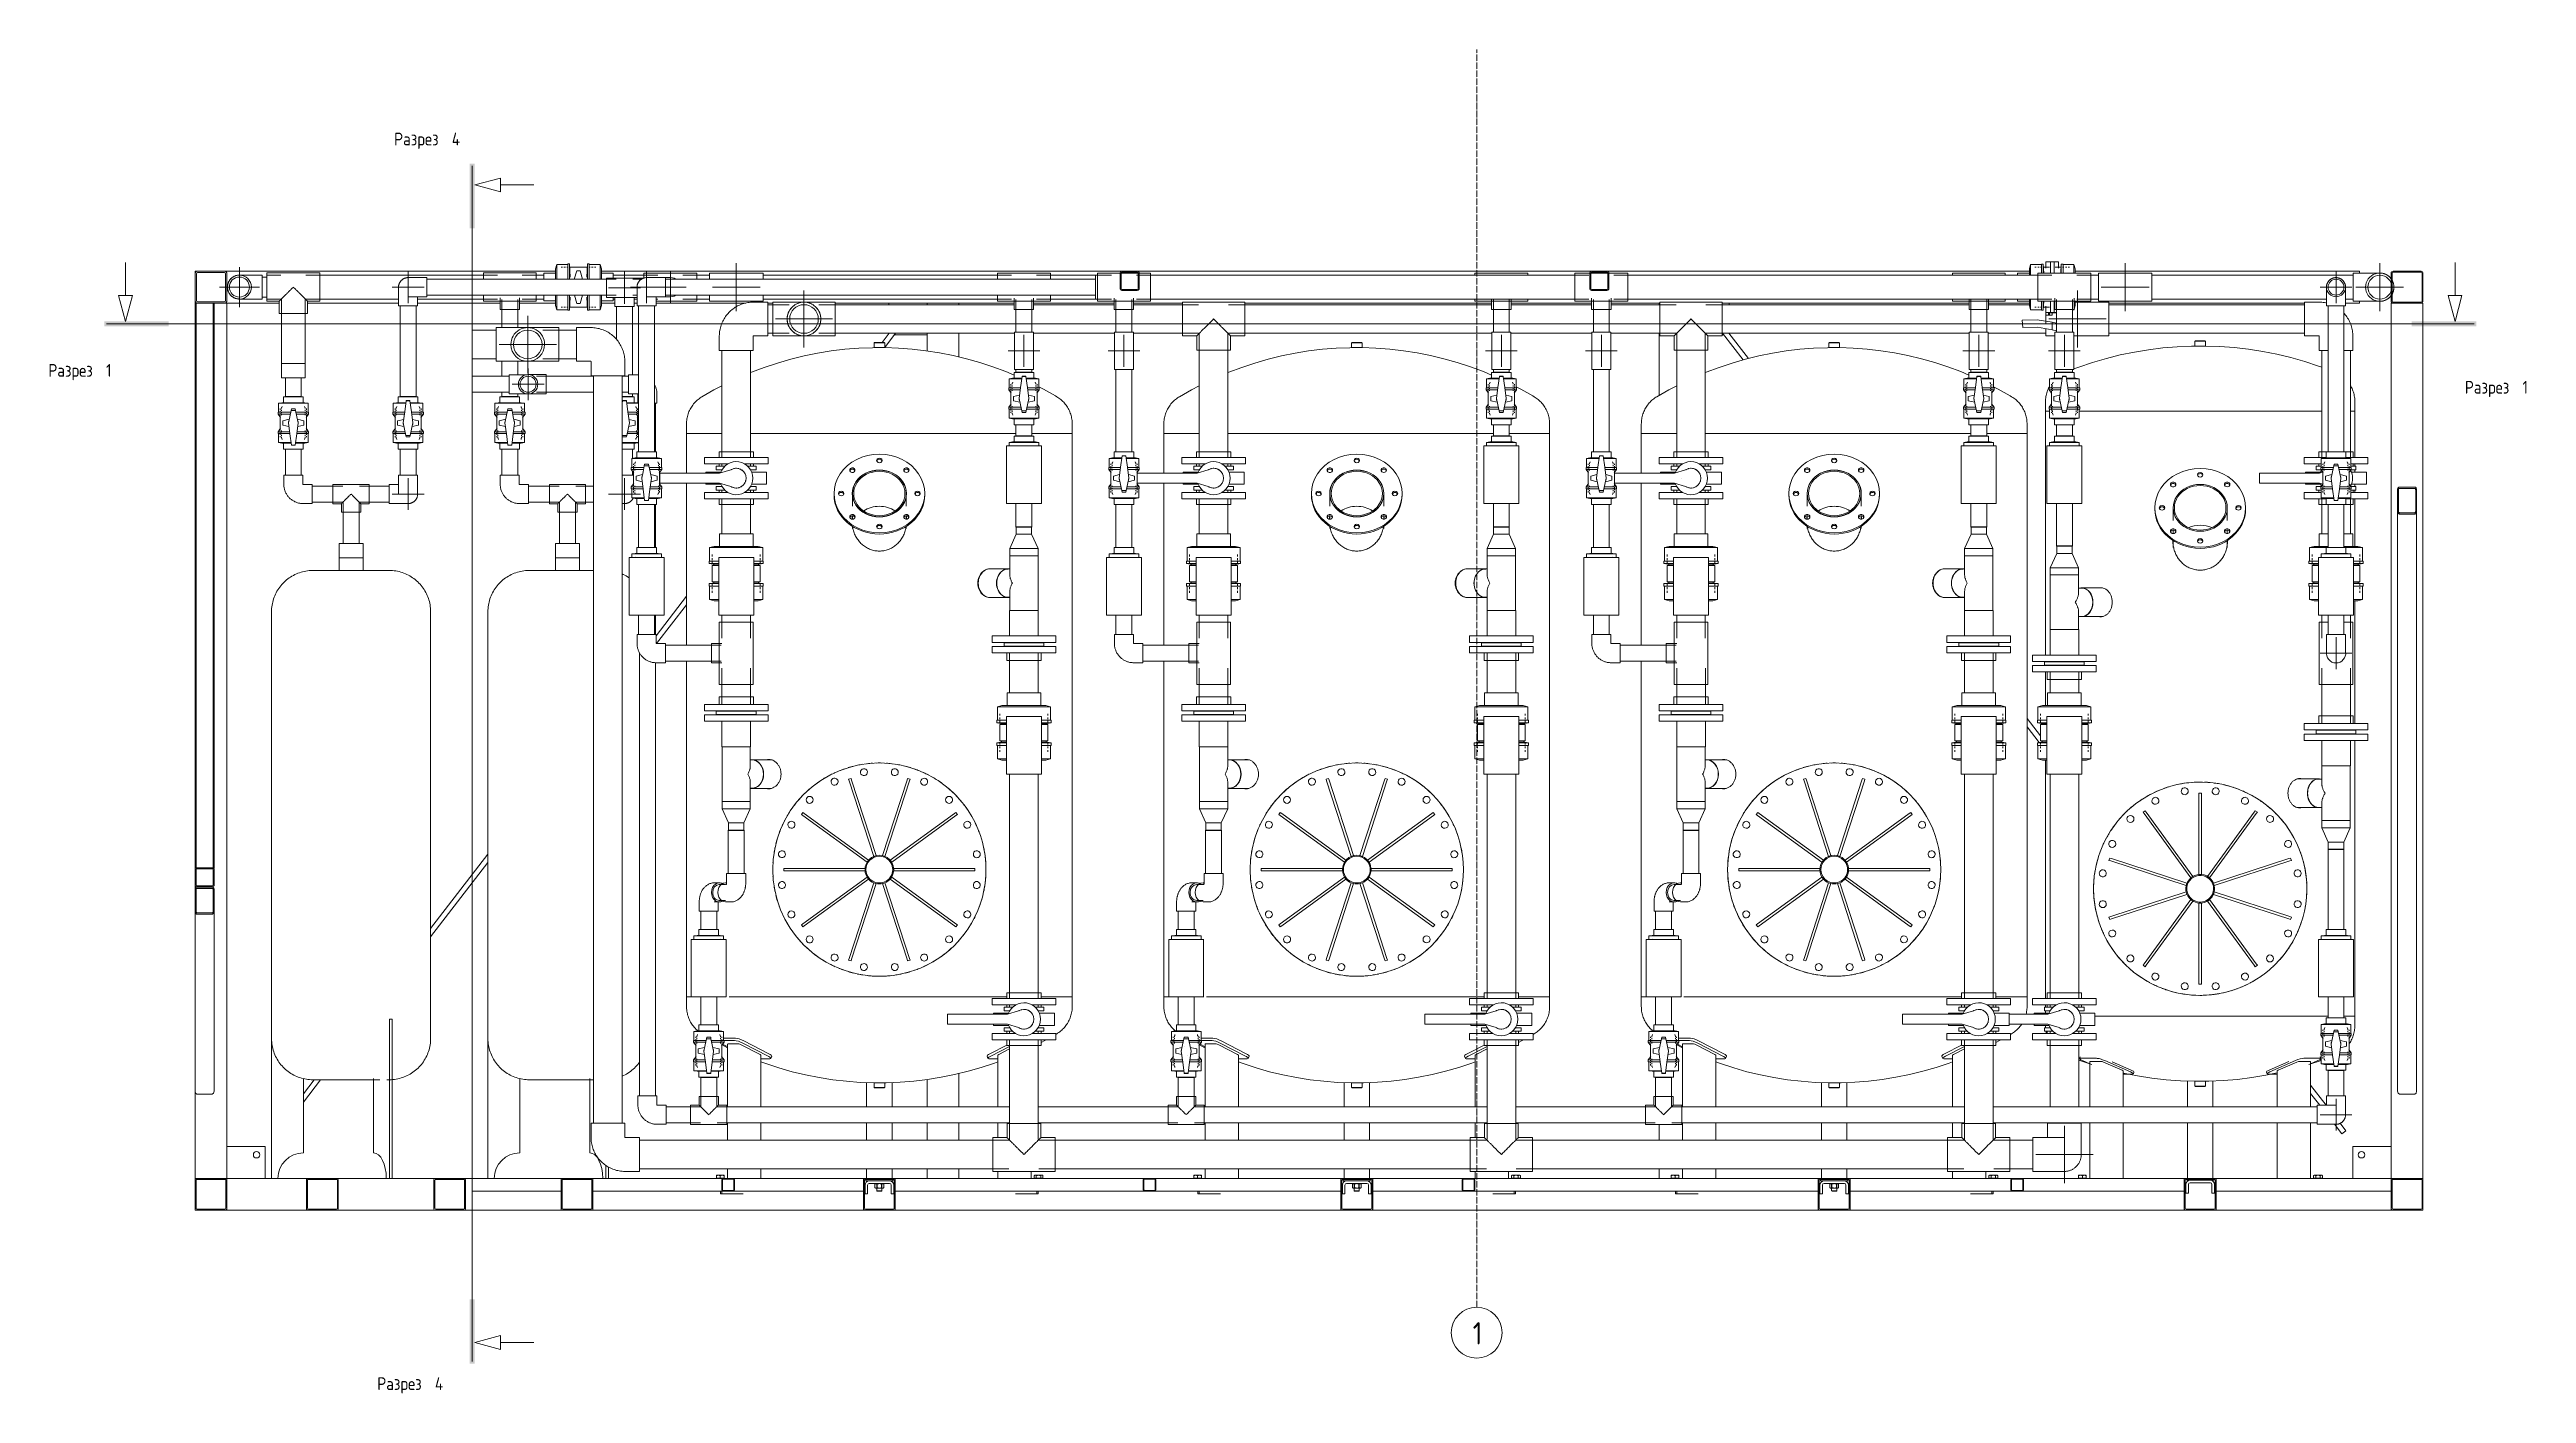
# Model space of a CAD drawing. Header units: millimetres. Extents: x -3824 to 3958, y -576 to 3647.
import ezdxf

# ---------------------------------------------------------------- set-up
doc = ezdxf.new("R2010")
doc.units = ezdxf.units.MM
doc.linetypes.add('ADSK_Линия сетки', pattern=[25, 20, -2.5, 0, -2.5])
for name, color, linetype, lineweight in [('A-_ANOTSYBL_E', 7, 'Continuous', 9), ('A-_FLORLEVL_E', 7, 'Continuous', 9), ('A_--------_E-', 8, 'Continuous', 9), ('M-_EQPT----_E', 7, 'Continuous', 9), ('M-_WATR----_E', 5, 'Continuous', 9), ('S-_ANOTGRID_E', 7, 'Continuous', 9), ('S-_STRL----_A', 7, 'Continuous', 9)]:
    doc.layers.add(name, color=color, linetype=linetype, lineweight=lineweight)
doc.styles.add('GOST Common', font='GOST_Common.ttf', dxfattribs={"width": 0.9, "height": 70})
doc.styles.add('GOST Common_1', font='GOST_Common.ttf', dxfattribs={"width": 0.9, "height": 40})

msp = doc.modelspace()

# ---------------------------------------------------------------- texts
at = {"layer": 'A-_ANOTSYBL_E', "char_height": 40, "attachment_point": 1, "style": 'GOST Common_1'}
for s, insert, width in [('Разрез', (-2741.5, 3385.3), 193.367), (' 4', (-2581.9, 3385.3), 51.949), ('Разрез', (-3827.9, 2658.6), 193.367), (' 1', (-3668.4, 2658.6), 37.519), ('Разрез', (3764.6, 2605.5), 193.367), (' 1', (3924.1, 2605.5), 37.519), ('Разрез', (-2794.5, -524.8), 193.367), (' 4', (-2635, -524.8), 51.949)]:
    msp.add_mtext(s, dxfattribs=dict(at, insert=insert, width=width))
at = {"layer": 'S-_ANOTGRID_E', "insert": (647.6, -351.6), "char_height": 70, "width": 37.519, "attachment_point": 1, "style": 'GOST Common'}
msp.add_mtext('\\fGOST Common|b0|i0|c204|p34|;\\W.9;1', dxfattribs=at)

# ---------------------------------------------------------------- blocks, each defined once
blk = doc.blocks.new('HY-H H2162_4T - HY-H H2162_4T-508128-Разрез 2')
at = {"layer": 'M-_EQPT----_E', "color": 66, "lineweight": 20}
for p, q in [((-2914.1, 2050), (-2914.1, 2010)), ((-2876.6, 2050), (-2914.1, 2050)), ((-2839.1, 2050), (-2876.6, 2050)), ((-2839.1, 2010), (-2839.1, 2050))]:
    blk.add_line(p, q, dxfattribs=at)
blk = doc.blocks.new('PNS-0100 MAIN FRAME - ASY PNS-0100 MAIN FRAME_iam-651195-Разрез 2')
at = {"layer": 'A_--------_E-'}
for p, q in [((-3358.8, 2950), (-3366.8, 2950)), ((-3366.8, 2944), (-3366.8, 2950)), ((-3366.8, 2944), (-3366.8, 2942)), ((-2233.9, 2950), (-3274.8, 2950)), ((-454.5, 2950), (-2090.3, 2950)), ((1021.2, 2950), (-406.5, 2950)), ((2396.5, 2950), (1069.2, 2950)), ((3433.2, 2950), (2540.1, 2950)), ((3433.2, 2944.6), (3433.2, 2950)), ((-3366.8, 2858), (-3366.8, 2856)), ((-3366.8, 2850), (-3366.8, 2856)), ((-3363.8, 2850), (-3360.8, 2850)), ((-3360.8, 2850), (-3358.8, 2850)), ((-3274.8, 2850), (-3102.5, 2850)), ((-3274.8, 2850), (-3267.1, 2850)), ((-3266.8, 100), (-3266.8, 2850)), ((-3013.5, 2850), (-2727.5, 2850)), ((-2667.5, 2850), (-2408.5, 2850)), ((-2347.5, 2850), (-2233.9, 2850)), ((-2090.3, 2850), (-2047.5, 2850)), ((-1987.5, 2850), (-1978.2, 2850)), ((-1918.2, 2850), (-1636.5, 2850)), ((-1567.6, 2850), (-1551.6, 2850)), ((-1470.9, 2850), (-1470.2, 2850)), ((-1437, 2850), (-1436.4, 2850)), ((-1355.6, 2850), (-793, 2850)), ((-1186.8, 2845), (-1186.8, 2850)), ((-1066.8, 2850), (-1066.8, 2845)), ((-1066.8, 2850), (-1060.8, 2850)), ((-972.8, 2850), (-1060.8, 2850)), ((-972.8, 2850), (-966.8, 2850)), ((-966.8, 2845), (-966.8, 2850)), ((-732, 2850), (-478.8, 2850)), ((-417.8, 2850), (-264.6, 2850)), ((-68.6, 2850), (707, 2850)), ((768, 2850), (1021.2, 2850)), ((1082.2, 2850), (1235.3, 2850)), ((1233.2, 2850), (1233.2, 2845)), ((1233.2, 2850), (1235.2, 2850)), ((1431.3, 2850), (2207, 2850)), ((1453.2, 2850), (1453.2, 2845)), ((2268, 2850), (2396.5, 2850)), ((2646.5, 2850), (3260.9, 2850)), ((3389.9, 2850), (3433.2, 2850)), ((3433.2, 2850), (3433.2, 2855.4)), ((3533.2, 2850), (3533.2, 100)), ((3533.2, 2850), (3539.2, 2850)), ((3627.2, 2850), (3633.2, 2850)), ((3633.2, 100), (3633.2, 2850)), ((-1186.1, 2755), (-1208.5, 2726)), ((-1200, 2710.7), (-1165.9, 2755)), ((-1186.8, 2754.1), (-1186.8, 2755)), ((-1066.8, 2750), (-1169.8, 2750)), ((-1066.8, 2755), (-1066.8, 2699.5)), ((-966.8, 2680.6), (-966.8, 2755)), ((1233.2, 2755), (1233.2, 2560.1)), ((1436.9, 2750), (1431.3, 2750)), ((1432.3, 2755), (1497, 2671.5)), ((1513.7, 2676), (1452.6, 2755)), ((1453.2, 2755), (1453.2, 2753.3)), ((3553.2, 2195.7), (3553.2, 373.6)), ((3613.2, 373.6), (3613.2, 2195.7)), ((-1822.8, 1928.7), (-1918.2, 1804.8)), ((-1917.1, 1780), (-1822.8, 1902.4)), ((2431.2, 1490.1), (2389.2, 1544.4)), ((2389.2, 1518.3), (2427, 1469.5)), ((-2446.8, 1118.8), (-2626.6, 885.3)), ((-2626.6, 859.1), (-2446.8, 1092.6)), ((-3366.8, 1076.1), (-3366.8, 1070.1)), ((-3366.8, 1022.1), (-3366.8, 1006.9)), ((-3363.8, 1076.1), (-3360.8, 1076.1)), ((-3312.8, 1076.1), (-3309.8, 1076.1)), ((-3366.8, 938.9), (-3366.8, 373.6)), ((-3306.8, 373.6), (-3306.8, 938.9)), ((-3026.6, 340), (-2972.7, 410)), ((-2992.9, 410), (-3026.6, 366.2)), ((-1066.8, 410.7), (-1066.8, 325)), ((-966.8, 325), (-966.8, 429.7)), ((3328.9, 330), (3279.9, 393.2)), ((-3366.8, 373.6), (-3366.8, 100)), ((-3312.8, 365.1), (-3360.8, 365.1)), ((3279.9, 367.2), (3308.6, 330)), ((3559.2, 365.1), (3607.2, 365.1)), ((-1066.8, 275), (-1066.8, 220)), ((-966.8, 220), (-966.8, 275)), ((1233.2, 269.5), (1233.2, 220)), ((3355, 270.1), (3378.3, 240)), ((3390.9, 249.8), (3372.8, 273.2)), ((3390.9, 249.8), (3378.3, 240)), ((-3266.8, 200), (-3146.8, 200)), ((-3146.8, 200), (-3146.8, 100)), ((3413.2, 200), (3533.2, 200)), ((3413.2, 100), (3413.2, 200)), ((-3360.8, 100), (-3366.8, 100)), ((-3366.8, 100), (-3366.8, 94)), ((-3366.5, 100), (-3361, 100)), ((-3126.6, 100), (-3272.8, 100)), ((-3272.6, 100), (-3267.1, 100)), ((-3010.8, 100), (-3106.6, 100)), ((-2766, 100), (-2922.8, 100)), ((-2610.8, 100), (-2747.3, 100)), ((-2496.5, 100), (-2522.8, 100)), ((-2216.8, 100), (-2496.5, 100)), ((-2496.5, 96), (-2496.5, 100)), ((-2496.5, 96), (-2496.5, 64)), ((-2210.8, 100), (-2216.8, 100)), ((-2216.8, 96), (-2216.8, 100)), ((-2216.8, 96), (-2216.8, 94)), ((-2116.8, 100), (-2122.8, 100)), ((-1707.8, 100), (-2116.8, 100)), ((-2116.8, 96), (-2116.8, 100)), ((-2116.8, 96), (-2116.8, 94)), ((-1266.8, 100), (-1675.8, 100)), ((-1260.8, 100), (-1266.8, 100)), ((-1266.8, 96), (-1266.8, 100)), ((-1266.8, 96), (-1266.8, 94)), ((-1166.8, 100), (-1172.8, 100)), ((-383.8, 100), (-1166.8, 100)), ((-1166.8, 96), (-1166.8, 100)), ((-1166.8, 96), (-1166.8, 94)), ((-1066.8, 130), (-1066.8, 100)), ((-966.8, 100), (-966.8, 130)), ((233.2, 100), (-351.8, 100)), ((239.2, 100), (233.2, 100)), ((233.2, 96), (233.2, 100)), ((233.2, 96), (233.2, 94)), ((333.2, 100), (327.2, 100)), ((618.2, 100), (333.2, 100)), ((333.2, 96), (333.2, 100)), ((333.2, 96), (333.2, 94)), ((1733.2, 100), (650.2, 100)), ((1233.2, 130), (1233.2, 100)), ((1739.2, 100), (1733.2, 100)), ((1733.2, 96), (1733.2, 100)), ((1733.2, 96), (1733.2, 94)), ((1833.2, 100), (1827.2, 100)), ((2342.2, 100), (1833.2, 100)), ((1833.2, 96), (1833.2, 100)), ((1833.2, 96), (1833.2, 94)), ((2883.2, 100), (2374.3, 100)), ((2889.2, 100), (2883.2, 100)), ((2883.2, 96), (2883.2, 100)), ((2883.2, 96), (2883.2, 94)), ((2983.2, 100), (2977.2, 100)), ((3533.2, 100), (2983.2, 100)), ((2983.2, 96), (2983.2, 100)), ((2983.2, 96), (2983.2, 94)), ((3539.2, 100), (3533.2, 100)), ((3533.2, 100), (3539.2, 100)), ((3533.2, 96), (3533.2, 100)), ((3533.2, 96), (3533.2, 94)), ((3633.2, 100), (3627.2, 100)), ((3627.2, 100), (3633.2, 100)), ((3633.2, 100), (3633.2, 94)), ((-3366.8, 6), (-3366.8, 0)), ((-2496.5, 60), (-2496.5, 64)), ((-2496.5, 60), (-2216.8, 60)), ((-2496.5, 60), (-2496.5, 6)), ((-2496.5, 0), (-2496.5, 6)), ((-2216.8, 0), (-2216.8, 6)), ((-2116.8, 60), (-1707.8, 60)), ((-2116.8, 0), (-2116.8, 6)), ((-1675.8, 60), (-1266.8, 60)), ((-1266.8, 0), (-1266.8, 6)), ((-1166.8, 60), (-383.8, 60)), ((-1166.8, 0), (-1166.8, 6)), ((-351.8, 60), (233.2, 60)), ((233.2, 0), (233.2, 6)), ((333.2, 60), (618.2, 60)), ((333.2, 0), (333.2, 6)), ((333.2, 0), (1733.2, 0)), ((650.2, 60), (1733.2, 60)), ((1733.2, 0), (1733.2, 6)), ((1833.2, 60), (2342.2, 60)), ((1833.2, 0), (1833.2, 6)), ((1833.2, 0), (2883.2, 0)), ((2374.3, 60), (2883.2, 60)), ((2883.2, 0), (2883.2, 6)), ((2883.2, 0), (2889.2, 0)), ((2977.2, 0), (2983.2, 0)), ((2983.2, 60), (3533.2, 60)), ((2983.2, 0), (2983.2, 6)), ((2983.2, 0), (3533.2, 0)), ((3533.2, 0), (3533.2, 6)), ((3533.2, 0), (3539.2, 0)), ((3627.2, 0), (3633.2, 0)), ((3633.2, 6), (3633.2, 0)), ((-3366.8, 0), (-3360.8, 0)), ((-3272.8, 0), (-3010.8, 0)), ((-2922.8, 0), (-2610.8, 0)), ((-2522.8, 0), (-2496.5, 0)), ((-2496.5, 0), (-2216.8, 0)), ((-2216.8, 0), (-2210.8, 0)), ((-2122.8, 0), (-2116.8, 0)), ((-2116.8, 0), (-1266.8, 0)), ((-1266.8, 0), (-1260.8, 0)), ((-1172.8, 0), (-1166.8, 0)), ((-1166.8, 0), (233.2, 0)), ((233.2, 0), (239.2, 0)), ((327.2, 0), (333.2, 0)), ((1733.2, 0), (1739.2, 0)), ((1827.2, 0), (1833.2, 0))]:
    blk.add_line(p, q, dxfattribs=at)
at = {"layer": 'A_--------_E-', "flags": 128}
for points in [[(-3366.8, 373.6), (-3365.1, 367.6), (-3360.8, 365.1)], [(-3312.8, 365.1), (-3308.6, 367.6), (-3306.8, 373.6)], [(3553.2, 373.6), (3554.9, 367.6), (3559.2, 365.1)], [(3607.2, 365.1), (3611.4, 367.6), (3613.2, 373.6)]]:
    blk.add_lwpolyline(points, dxfattribs=at)
at = {"layer": 'A_--------_E-'}
for centre, start, end in [((-3173.6, 174.2), 0, 180), ((-3173.6, 174.2), 180, 0), ((3440, 174.2), 0, 180), ((3440, 174.2), 180, 0)]:
    blk.add_arc(centre, 10, start, end, dxfattribs=at)
at = {"layer": 'S-_STRL----_A'}
for p, q in [((-3366.8, 2858), (-3366.8, 2942)), ((-3362.8, 2858), (-3362.8, 2942)), ((-3358.8, 2950), (-3274.8, 2950)), ((-3358.8, 2946), (-3274.8, 2946)), ((-3270.8, 2858), (-3270.8, 2942)), ((-3266.8, 2942), (-3266.8, 2858)), ((-460.5, 2896), (-460.5, 2944)), ((-457.5, 2896), (-457.5, 2944)), ((-454.5, 2950), (-406.5, 2950)), ((-454.5, 2947), (-406.5, 2947)), ((-454.5, 2893), (-406.5, 2893)), ((-454.5, 2890), (-406.5, 2890)), ((-403.5, 2896), (-403.5, 2944)), ((-400.5, 2944), (-400.5, 2896)), ((1015.2, 2896), (1015.2, 2944)), ((1018.2, 2896), (1018.2, 2944)), ((1021.2, 2950), (1069.2, 2950)), ((1021.2, 2947), (1069.2, 2947)), ((1021.2, 2893), (1069.2, 2893)), ((1021.2, 2890), (1069.2, 2890)), ((1072.2, 2896), (1072.2, 2944)), ((1075.2, 2944), (1075.2, 2896)), ((3533.2, 2856), (3533.2, 2944)), ((3536.2, 2856), (3536.2, 2944)), ((3539.2, 2950), (3627.2, 2950)), ((3539.2, 2947), (3627.2, 2947)), ((3630.2, 2856), (3630.2, 2944)), ((3633.2, 2944), (3633.2, 2856)), ((-3366.8, 1076.1), (-3366.8, 2850)), ((-3363.8, 2850), (-3366.8, 2850)), ((-3363.8, 1076.1), (-3363.8, 2850)), ((-3358.8, 2854), (-3274.8, 2854)), ((-3358.8, 2850), (-3274.8, 2850)), ((-3309.8, 1076.1), (-3309.8, 2850)), ((-3309.8, 2850), (-3306.8, 2850)), ((-3306.8, 1076.1), (-3306.8, 2850)), ((3539.2, 2853), (3627.2, 2853)), ((3539.2, 2850), (3627.2, 2850)), ((3553.2, 2263.6), (3553.2, 2195.7)), ((3556.2, 2263.6), (3556.2, 2195.7)), ((3559.2, 2272.1), (3607.2, 2272.1)), ((3559.2, 2267.8), (3607.2, 2267.8)), ((3610.2, 2263.6), (3610.2, 2195.7)), ((3613.2, 2195.7), (3613.2, 2263.6)), ((3559.2, 2191.5), (3607.2, 2191.5)), ((3559.2, 2187.2), (3607.2, 2187.2)), ((-3363.8, 1076.1), (-3366.8, 1076.1)), ((-3366.8, 1022.1), (-3366.8, 1070.1)), ((-3363.8, 1070.1), (-3363.8, 1022.1)), ((-3312.8, 1076.1), (-3360.8, 1076.1)), ((-3312.8, 1073.1), (-3360.8, 1073.1)), ((-3360.8, 1019.1), (-3312.8, 1019.1)), ((-3312.8, 1016.1), (-3360.8, 1016.1)), ((-3312.8, 1015.3), (-3360.8, 1015.3)), ((-3309.8, 1076.1), (-3306.8, 1076.1)), ((-3309.8, 1070.1), (-3309.8, 1022.1)), ((-3306.8, 1070.1), (-3306.8, 1022.1)), ((-3366.8, 938.9), (-3366.8, 1006.8)), ((-3363.8, 1006.8), (-3363.8, 938.9)), ((-3360.8, 1011), (-3312.8, 1011)), ((-3360.8, 934.7), (-3312.8, 934.7)), ((-3309.8, 1006.8), (-3309.8, 938.9)), ((-3306.8, 938.9), (-3306.8, 1006.8)), ((-3360.8, 930.4), (-3312.8, 930.4)), ((-3366.8, 6), (-3366.8, 94)), ((-3363.8, 6), (-3363.8, 94)), ((-3272.8, 100), (-3360.8, 100)), ((-3360.8, 97), (-3272.8, 97)), ((-3269.8, 6), (-3269.8, 94)), ((-3266.8, 6), (-3266.8, 94)), ((-3016.8, 6), (-3016.8, 94)), ((-3013.8, 6), (-3013.8, 94)), ((-3010.8, 100), (-2922.8, 100)), ((-3010.8, 97), (-2922.8, 97)), ((-2919.8, 6), (-2919.8, 94)), ((-2916.8, 94), (-2916.8, 6)), ((-2616.8, 6), (-2616.8, 94)), ((-2613.8, 6), (-2613.8, 94)), ((-2610.8, 100), (-2522.8, 100)), ((-2610.8, 97), (-2522.8, 97)), ((-2519.8, 6), (-2519.8, 94)), ((-2516.8, 94), (-2516.8, 6)), ((-2216.8, 94), (-2216.8, 6)), ((-2213.8, 94), (-2213.8, 6)), ((-2210.8, 100), (-2122.8, 100)), ((-2210.8, 97), (-2122.8, 97)), ((-2119.8, 94), (-2119.8, 6)), ((-2116.8, 94), (-2116.8, 6)), ((-1711.8, 64), (-1711.8, 96)), ((-1709.8, 64), (-1709.8, 96)), ((-1707.8, 100), (-1675.8, 100)), ((-1707.8, 98), (-1675.8, 98)), ((-1673.8, 64), (-1673.8, 96)), ((-1671.8, 96), (-1671.8, 64)), ((-1266.8, 94), (-1266.8, 6)), ((-1263.8, 94), (-1263.8, 6)), ((-1260.8, 100), (-1172.8, 100)), ((-1260.8, 97), (-1172.8, 97)), ((-1169.8, 94), (-1169.8, 6)), ((-1166.8, 94), (-1166.8, 6)), ((-387.8, 64), (-387.8, 96)), ((-385.8, 64), (-385.8, 96)), ((-383.8, 100), (-351.8, 100)), ((-383.8, 98), (-351.8, 98)), ((-349.8, 64), (-349.8, 96)), ((-347.8, 96), (-347.8, 64)), ((233.2, 94), (233.2, 6)), ((236.2, 94), (236.2, 6)), ((239.2, 100), (327.2, 100)), ((239.2, 97), (327.2, 97)), ((330.2, 94), (330.2, 6)), ((333.2, 94), (333.2, 6)), ((614.2, 64), (614.2, 96)), ((616.2, 64), (616.2, 96)), ((618.2, 100), (650.2, 100)), ((618.2, 98), (650.2, 98)), ((652.2, 64), (652.2, 96)), ((654.2, 96), (654.2, 64)), ((1733.2, 94), (1733.2, 6)), ((1736.2, 94), (1736.2, 6)), ((1739.2, 100), (1827.2, 100)), ((1739.2, 97), (1827.2, 97)), ((1830.2, 94), (1830.2, 6)), ((1833.2, 94), (1833.2, 6)), ((2338.2, 96), (2338.2, 64)), ((2340.2, 96), (2340.2, 64)), ((2342.2, 100), (2374.2, 100)), ((2342.2, 98), (2374.2, 98)), ((2376.2, 96), (2376.2, 64)), ((2378.2, 96), (2378.2, 64)), ((2883.2, 94), (2883.2, 6)), ((2886.2, 94), (2886.2, 6)), ((2889.2, 100), (2977.2, 100)), ((2889.2, 97), (2977.2, 97)), ((2980.2, 94), (2980.2, 6)), ((2983.2, 94), (2983.2, 6)), ((3533.2, 6), (3533.2, 94)), ((3536.2, 6), (3536.2, 94)), ((3539.2, 100), (3627.2, 100)), ((3627.2, 97), (3539.2, 97)), ((3630.2, 6), (3630.2, 94)), ((3633.2, 6), (3633.2, 94)), ((-3360.8, 3), (-3272.8, 3)), ((-3360.8, 0), (-3272.8, 0)), ((-3010.8, 3), (-2922.8, 3)), ((-2610.8, 3), (-2522.8, 3)), ((-2610.8, 0), (-2522.8, 0)), ((-2210.8, 3), (-2122.8, 3)), ((-2122.8, 0), (-2210.8, 0)), ((-1707.8, 62), (-1675.8, 62)), ((-1707.8, 60), (-1675.8, 60)), ((-1260.8, 3), (-1172.8, 3)), ((-1172.8, 0), (-1260.8, 0)), ((-383.8, 62), (-351.8, 62)), ((-383.8, 60), (-351.8, 60)), ((239.2, 3), (327.2, 3)), ((327.2, 0), (239.2, 0)), ((618.2, 62), (650.2, 62)), ((618.2, 60), (650.2, 60)), ((1739.2, 3), (1827.2, 3)), ((1827.2, 0), (1739.2, 0)), ((2342.2, 62), (2374.2, 62)), ((2374.2, 60), (2342.2, 60)), ((2889.2, 3), (2977.2, 3)), ((2977.2, 0), (2889.2, 0)), ((3627.2, 3), (3539.2, 3)), ((3627.2, 0), (3539.2, 0)), ((-3010.8, 0), (-2922.8, 0))]:
    blk.add_line(p, q, dxfattribs=at)
at = {"layer": 'S-_STRL----_A', "flags": 128}
for points in [[(3553.2, 2263.6), (3553.3, 2265.3), (3553.6, 2266.9), (3554.2, 2268.3), (3554.9, 2269.6), (3555.9, 2270.7), (3556.9, 2271.4), (3558, 2271.9), (3559.2, 2272.1)], [(3556.2, 2263.6), (3556.2, 2264.4), (3556.4, 2265.2), (3556.7, 2266), (3557.1, 2266.6), (3557.5, 2267.1), (3558, 2267.5), (3558.6, 2267.8), (3559.2, 2267.8)], [(3607.2, 2272.1), (3608.4, 2271.9), (3609.5, 2271.4), (3610.5, 2270.7), (3611.4, 2269.6), (3612.2, 2268.3), (3612.7, 2266.9), (3613.1, 2265.3), (3613.2, 2263.6)], [(3607.2, 2267.8), (3607.8, 2267.8), (3608.3, 2267.5), (3608.9, 2267.1), (3609.3, 2266.6), (3609.7, 2266), (3610, 2265.2), (3610.1, 2264.4), (3610.2, 2263.6)], [(3553.2, 2195.7), (3553.3, 2194.1), (3553.6, 2192.5), (3554.2, 2191), (3554.9, 2189.7), (3555.9, 2188.7), (3556.9, 2187.9), (3558, 2187.4), (3559.2, 2187.2)], [(3556.2, 2195.7), (3556.2, 2194.9), (3556.4, 2194.1), (3556.7, 2193.4), (3557.1, 2192.7), (3557.5, 2192.2), (3558, 2191.8), (3558.6, 2191.6), (3559.2, 2191.5)], [(3610.2, 2195.7), (3610.1, 2194.9), (3610, 2194.1), (3609.7, 2193.4), (3609.3, 2192.7), (3608.9, 2192.2), (3608.3, 2191.8), (3607.8, 2191.6), (3607.2, 2191.5)], [(3607.2, 2187.2), (3608.4, 2187.4), (3609.5, 2187.9), (3610.5, 2188.7), (3611.4, 2189.7), (3612.2, 2191), (3612.7, 2192.5), (3613.1, 2194.1), (3613.2, 2195.7)], [(-3366.8, 1006.8), (-3366.7, 1008.5), (-3366.4, 1010), (-3365.8, 1011.5), (-3365.1, 1012.8), (-3364.1, 1013.9), (-3363.1, 1014.6), (-3362, 1015.1), (-3360.8, 1015.3)], [(-3306.8, 1006.8), (-3306.9, 1008.5), (-3307.3, 1010), (-3307.8, 1011.5), (-3308.6, 1012.8), (-3309.5, 1013.9), (-3310.5, 1014.6), (-3311.6, 1015.1), (-3312.8, 1015.3)], [(-3360.8, 930.4), (-3362, 930.6), (-3363.1, 931.1), (-3364.1, 931.9), (-3365.1, 932.9), (-3365.8, 934.2), (-3366.4, 935.7), (-3366.7, 937.3), (-3366.8, 938.9)], [(-3363.8, 1006.8), (-3363.8, 1007.6), (-3363.6, 1008.4), (-3363.3, 1009.2), (-3362.9, 1009.8), (-3362.5, 1010.3), (-3362, 1010.7), (-3361.4, 1011), (-3360.8, 1011)], [(-3363.8, 938.9), (-3363.8, 938.1), (-3363.6, 937.3), (-3363.3, 936.6), (-3362.9, 935.9), (-3362.5, 935.4), (-3362, 935), (-3361.4, 934.8), (-3360.8, 934.7)], [(-3312.8, 1011), (-3312.2, 1011), (-3311.7, 1010.7), (-3311.1, 1010.3), (-3310.7, 1009.8), (-3310.3, 1009.2), (-3310, 1008.4), (-3309.9, 1007.6), (-3309.8, 1006.8)], [(-3306.8, 938.9), (-3306.9, 937.3), (-3307.3, 935.7), (-3307.8, 934.2), (-3308.6, 932.9), (-3309.5, 931.9), (-3310.5, 931.1), (-3311.6, 930.6), (-3312.8, 930.4)], [(-3309.8, 938.9), (-3309.9, 938.1), (-3310, 937.3), (-3310.3, 936.6), (-3310.7, 935.9), (-3311.1, 935.4), (-3311.7, 935), (-3312.2, 934.8), (-3312.8, 934.7)]]:
    blk.add_lwpolyline(points, dxfattribs=at)
at = {"layer": 'S-_STRL----_A'}
for centre, radius, start, end in [((-3358.8, 2942), 8, 90, 180), ((-3358.8, 2942), 4, 90, 180), ((-3274.8, 2942), 8, 0, 90), ((-3274.8, 2942), 4, 0, 90), ((-454.5, 2944), 6, 90, 180), ((-454.5, 2896), 6, 180, 270), ((-454.5, 2944), 3, 90, 180), ((-454.5, 2896), 3, 180, 270), ((-406.5, 2944), 6, 360, 90), ((-406.5, 2944), 3, 0, 90), ((-406.5, 2896), 3, 270, 0), ((-406.5, 2896), 6, 270, 0), ((1021.2, 2944), 6, 90, 180), ((1021.2, 2896), 6, 180, 270), ((1021.2, 2944), 3, 90, 180), ((1021.2, 2896), 3, 180, 270), ((1069.2, 2944), 6, 0, 90), ((1069.2, 2944), 3, 0, 90), ((1069.2, 2896), 3, 270, 0), ((1069.2, 2896), 6, 270, 0), ((3539.2, 2944), 6, 90, 180), ((3539.2, 2944), 3, 90, 180), ((3627.2, 2944), 6, 0, 90), ((3627.2, 2944), 3, 0, 90), ((-3358.8, 2858), 8, 180, 270), ((-3358.8, 2858), 4, 180, 270), ((-3274.8, 2858), 4, 270, 0), ((-3274.8, 2858), 8, 270, 0), ((3539.2, 2856), 6, 180, 270), ((3539.2, 2856), 3, 180, 270), ((3627.2, 2856), 3, 270, 0), ((3627.2, 2856), 6, 270, 0), ((-3360.8, 1070.1), 6, 90, 180), ((-3360.8, 1022.1), 6, 180, 270), ((-3360.8, 1070.1), 3, 90, 180), ((-3360.8, 1022.1), 3, 180, 270), ((-3312.8, 1070.1), 6, 0, 90), ((-3312.8, 1070.1), 3, 0, 90), ((-3312.8, 1022.1), 6, 270, 0), ((-3312.8, 1022.1), 3, 270, 0), ((-3360.8, 94), 6, 90, 180), ((-3360.8, 94), 3, 90, 180), ((-3272.8, 94), 6, 0, 90), ((-3272.8, 94), 3, 0, 90), ((-3010.8, 94), 6, 90, 180), ((-3010.8, 94), 3, 90, 180), ((-2922.8, 94), 6, 0, 90), ((-2922.8, 94), 3, 360, 90), ((-2610.8, 94), 6, 90, 180), ((-2610.8, 94), 3, 90, 180), ((-2522.8, 94), 6, 0, 90), ((-2522.8, 94), 3, 360, 90), ((-2210.8, 94), 6, 90, 180), ((-2210.8, 94), 3, 90, 180), ((-2122.8, 94), 6, 0, 90), ((-2122.8, 94), 3, 0, 90), ((-1707.8, 96), 4, 90, 180), ((-1707.8, 96), 2, 90, 180), ((-1675.8, 96), 4, 0, 90), ((-1675.8, 96), 2, 0, 90), ((-1260.8, 94), 6, 90, 180), ((-1260.8, 94), 3, 90, 180), ((-1172.8, 94), 6, 0, 90), ((-1172.8, 94), 3, 0, 90), ((-383.8, 96), 4, 90, 180), ((-383.8, 96), 2, 90, 180), ((-351.8, 96), 4, 0, 90), ((-351.8, 96), 2, 0, 90), ((239.2, 94), 6, 90, 180), ((239.2, 94), 3, 90, 180), ((327.2, 94), 6, 0, 90), ((327.2, 94), 3, 0, 90), ((618.2, 96), 4, 90, 180), ((618.2, 96), 2, 90, 180), ((650.2, 96), 4, 0, 90), ((650.2, 96), 2, 0, 90), ((1739.2, 94), 6, 90, 180), ((1739.2, 94), 3, 90, 180), ((1827.2, 94), 6, 0, 90), ((1827.2, 94), 3, 360, 90), ((2342.2, 96), 4, 90, 180), ((2342.2, 96), 2, 90, 180), ((2374.2, 96), 4, 0, 90), ((2374.2, 96), 2, 0, 90), ((2889.2, 94), 6, 90, 180), ((2889.2, 94), 3, 90, 180), ((2977.2, 94), 6, 0, 90), ((2977.2, 94), 3, 0, 90), ((3539.2, 94), 6, 90, 180), ((3539.2, 94), 3, 90, 180), ((3627.2, 94), 6, 360, 90), ((3627.2, 94), 3, 360, 90), ((-3360.8, 6), 6, 180, 270), ((-3360.8, 6), 3, 180, 270), ((-3272.8, 6), 6, 270, 360), ((-3272.8, 6), 3, 270, 360), ((-3010.8, 6), 6, 180, 270), ((-3010.8, 6), 3, 180, 270), ((-2922.8, 6), 3, 270, 360), ((-2922.8, 6), 6, 270, 360), ((-2610.8, 6), 6, 180, 270), ((-2610.8, 6), 3, 180, 270), ((-2522.8, 6), 3, 270, 360), ((-2522.8, 6), 6, 270, 360), ((-2210.8, 6), 6, 180, 270), ((-2210.8, 6), 3, 180, 270), ((-2122.8, 6), 3, 270, 360), ((-2122.8, 6), 6, 270, 0), ((-1707.8, 64), 4, 180, 270), ((-1707.8, 64), 2, 180, 270), ((-1675.8, 64), 2, 270, 360), ((-1675.8, 64), 4, 270, 360), ((-1260.8, 6), 6, 180, 270), ((-1260.8, 6), 3, 180, 270), ((-1172.8, 6), 3, 270, 360), ((-1172.8, 6), 6, 270, 0), ((-383.8, 64), 4, 180, 270), ((-383.8, 64), 2, 180, 270), ((-351.8, 64), 2, 270, 360), ((-351.8, 64), 4, 270, 360), ((239.2, 6), 6, 180, 270), ((239.2, 6), 3, 180, 270), ((327.2, 6), 3, 270, 360), ((327.2, 6), 6, 270, 0), ((618.2, 64), 4, 180, 270), ((618.2, 64), 2, 180, 270), ((650.2, 64), 2, 270, 360), ((650.2, 64), 4, 270, 360), ((1739.2, 6), 6, 180, 270), ((1739.2, 6), 3, 180, 270), ((1827.2, 6), 3, 270, 360), ((1827.2, 6), 6, 270, 0), ((2342.2, 64), 4, 180, 270), ((2342.2, 64), 2, 180, 270), ((2374.2, 64), 2, 270, 360), ((2374.2, 64), 4, 270, 0), ((2889.2, 6), 6, 180, 270), ((2889.2, 6), 3, 180, 270), ((2977.2, 6), 3, 270, 360), ((2977.2, 6), 6, 270, 0), ((3539.2, 6), 6, 180, 270), ((3539.2, 6), 3, 180, 270), ((3627.2, 6), 3, 270, 0), ((3627.2, 6), 6, 270, 360)]:
    blk.add_arc(centre, radius, start, end, dxfattribs=at)
blk = doc.blocks.new('PNS-0100 MAIN FRAME - Standard-550811-Разрез 2')
blk.add_blockref('PNS-0100 MAIN FRAME - ASY PNS-0100 MAIN FRAME_iam-651195-Разрез 2', (0, 0))
blk = doc.blocks.new('PNS-Filter column D1000 _Right side_ - ASY PNS-Filter column D1000_iam-893095-Разрез 2')
at = {"layer": 'A_--------_E-'}
for p, q in [((2916.4, 2730), (2916.4, 2714.6)), ((2933.2, 2730), (2916.4, 2730)), ((2949.9, 2730), (2933.2, 2730)), ((2949.9, 2714.6), (2949.9, 2730)), ((2916.4, 2715), (2933.2, 2715)), ((2933.2, 2715), (2949.9, 2715)), ((2508.7, 2632.4), (2508.9, 2632.5)), ((2447.2, 2540.1), (2447.2, 2510.1)), ((2447.2, 2510.1), (2447.2, 1744.1)), ((2448.7, 2510.1), (2447.2, 2510.1)), ((2447.2, 1744.1), (2447.2, 2510.1)), ((2449.9, 2510.1), (2448.8, 2510.1)), ((2453.2, 2510.1), (2449.9, 2510.1)), ((2456, 2510.1), (2453.5, 2510.1)), ((2459.7, 2510.1), (2456, 2510.1)), ((2552.9, 2510.1), (2553.4, 2510.1)), ((2566.5, 2510.1), (2553.4, 2510.1)), ((2578.7, 2510.1), (2566.5, 2510.1)), ((2593, 2510.1), (2578.7, 2510.1)), ((2605.2, 2510.1), (2593, 2510.1)), ((2621.7, 2510.1), (2605.2, 2510.1)), ((2636, 2510.1), (2621.7, 2510.1)), ((2652.3, 2510.1), (2636, 2510.1)), ((2667.6, 2510.1), (2652.3, 2510.1)), ((2685.1, 2510.1), (2667.6, 2510.1)), ((2700.8, 2510.1), (2684.7, 2510.1)), ((2718.7, 2510.1), (2700.8, 2510.1)), ((2735.5, 2510.1), (2718.7, 2510.1)), ((2754.1, 2510.1), (2735.5, 2510.1)), ((2771.4, 2510.1), (2754.1, 2510.1)), ((2790.5, 2510.1), (2771.4, 2510.1)), ((2808.4, 2510.1), (2790.5, 2510.1)), ((2827.9, 2510.1), (2808.4, 2510.1)), ((2846.2, 2510.1), (2827.9, 2510.1)), ((2866, 2510.1), (2846.1, 2510.1)), ((2884.4, 2510.1), (2866, 2510.1)), ((2904.4, 2510.1), (2884.4, 2510.1)), ((2923, 2510.1), (2904.4, 2510.1)), ((2933.2, 2510.1), (2923, 2510.1)), ((2943.1, 2510.1), (2933.2, 2510.1)), ((2961.7, 2510.1), (2943.1, 2510.1)), ((2981.7, 2510.1), (2961.7, 2510.1)), ((3000.2, 2510.1), (2981.7, 2510.1)), ((3020, 2510.1), (3000.2, 2510.1)), ((3038.2, 2510.1), (3020, 2510.1)), ((3057.8, 2510.1), (3038.2, 2510.1)), ((3075.6, 2510.1), (3057.7, 2510.1)), ((3094.7, 2510.1), (3075.6, 2510.1)), ((3112.1, 2510.1), (3094.7, 2510.1)), ((3130.7, 2510.1), (3112.1, 2510.1)), ((3147.5, 2510.1), (3130.7, 2510.1)), ((3165.4, 2510.1), (3147.4, 2510.1)), ((3181.4, 2510.1), (3165.4, 2510.1)), ((3198.6, 2510.1), (3181.4, 2510.1)), ((3213.9, 2510.1), (3198.6, 2510.1)), ((3230.1, 2510.1), (3213.9, 2510.1)), ((3244.5, 2510.1), (3230.1, 2510.1)), ((3259.8, 2510.1), (3244.5, 2510.1)), ((3273.2, 2510.1), (3259.8, 2510.1)), ((3287.5, 2510.1), (3273.2, 2510.1)), ((3299.7, 2510.1), (3287.4, 2510.1)), ((3312.8, 2510.1), (3299.7, 2510.1)), ((3315.1, 2510.1), (3312.8, 2510.1)), ((3405.4, 2510.1), (3405, 2510.1)), ((3410.2, 2510.1), (3405.4, 2510.1)), ((3412.8, 2510.1), (3410.2, 2510.1)), ((3416.3, 2510.1), (3412.9, 2510.1)), ((3417.6, 2510.1), (3416.3, 2510.1)), ((3419.1, 2510.1), (3417.7, 2510.1)), ((3419.2, 2510.1), (3419.1, 2510.1)), ((3419.2, 2510.1), (3419.2, 2540.1)), ((3419.2, 2365), (3419.2, 2510.1)), ((3419.2, 2337.5), (3419.2, 2345)), ((3419.2, 2319.3), (3419.2, 2326.5)), ((3419.2, 2273.5), (3419.2, 2280.7)), ((3419.2, 2255), (3419.2, 2262.5)), ((2790.7, 2206.8), (2790.7, 2202.8)), ((2848.2, 2206.8), (2848.2, 2166.6)), ((3018.2, 2166.6), (3018.2, 2206.8)), ((3075.7, 2202.8), (3075.7, 2206.8)), ((3419.2, 2085.6), (3419.2, 2235)), ((2848.2, 2136.5), (2848.2, 2126.2)), ((2848.2, 2104.2), (2848.2, 2081.8)), ((3018.2, 2126.2), (3018.2, 2136.5)), ((3018.2, 2081.8), (3018.2, 2104.2)), ((2482.3, 2063.6), (2462, 2018.6)), ((2482.3, 2086.1), (2482.3, 2063.6)), ((2482.3, 2063.6), (2491, 2063.6)), ((2491, 2063.6), (2530.6, 2063.6)), ((2530.6, 2063.6), (2530.6, 2086.1)), ((2550.9, 2018.6), (2530.6, 2063.6)), ((2462, 2018.6), (2462, 1996.1)), ((2462, 2018.6), (2477.9, 2018.6)), ((2462, 1996.1), (2462, 1824.1)), ((2462, 1996.1), (2540.5, 1996.1)), ((2462, 1996.1), (2477.9, 1996.1)), ((2477.9, 2018.6), (2550.9, 2018.6)), ((2477.9, 1996.1), (2550.9, 1996.1)), ((2540.5, 1996.1), (2550.9, 1996.1)), ((2561.8, 1954.6), (2550.8, 1954.6)), ((2550.9, 1996.1), (2550.9, 2018.6)), ((2550.9, 1938.7), (2550.9, 1996.1)), ((2626, 1955.1), (2561.8, 1955.1)), ((2550.9, 1824.1), (2550.9, 1881.5)), ((3419.2, 1529.1), (3419.2, 1914.4)), ((2461.5, 1824.1), (2461.5, 1744.1)), ((2480.7, 1824.1), (2461.5, 1824.1)), ((2551.5, 1824.1), (2480.7, 1824.1)), ((2550.8, 1865.7), (2561.8, 1865.7)), ((2551.5, 1744.1), (2551.5, 1824.1)), ((2561.8, 1865.1), (2626, 1865.1)), ((2406.5, 1744.1), (2406.5, 1724.1)), ((2588.4, 1744.1), (2406.5, 1744.1)), ((2588.4, 1724.1), (2406.5, 1724.1)), ((2447.2, 1724.1), (2447.2, 1723.1)), ((2447.2, 1723.1), (2447.2, 1724.1)), ((2447.2, 1712.1), (2447.2, 1711.1)), ((2447.2, 1711.1), (2447.2, 1712.1)), ((2606.5, 1744.1), (2588.4, 1744.1)), ((2606.5, 1724.1), (2588.4, 1724.1)), ((2606.5, 1724.1), (2606.5, 1744.1)), ((2447.2, 1691.1), (2447.2, 1585.6)), ((2447.2, 1585.6), (2447.2, 1691.1)), ((3259.9, 1496.1), (3259.9, 1476.1)), ((3259.9, 1496.1), (3277.9, 1496.1)), ((3277.9, 1496.1), (3459.9, 1496.1)), ((3419.2, 1508.1), (3419.2, 1509.1)), ((3419.2, 1496.1), (3419.2, 1497.1)), ((3459.9, 1476.1), (3459.9, 1496.1)), ((2447.2, 1414.4), (2447.2, 665)), ((2447.2, 665), (2447.2, 1414.4)), ((3259.9, 1476.1), (3277.9, 1476.1)), ((3277.9, 1476.1), (3459.9, 1476.1)), ((3314.9, 1476.1), (3314.9, 1396.1)), ((3404.9, 1396.1), (3404.9, 1476.1)), ((3419.2, 610.1), (3419.2, 1476.1)), ((3304.6, 1355.1), (3240.3, 1355.1)), ((3315.5, 1354.6), (3304.6, 1354.6)), ((3314.9, 1396.1), (3385.7, 1396.1)), ((3315.4, 1396.1), (3315.4, 1338.7)), ((3385.7, 1396.1), (3404.9, 1396.1)), ((3404.3, 1224.1), (3404.3, 1396.1)), ((2760.1, 1255.2), (2753.6, 1250.5)), ((2756.9, 1246), (2753.6, 1250.5)), ((2756.9, 1246), (2903.5, 1044.2)), ((2760.1, 1255.2), (2763.3, 1250.7)), ((2910, 1048.9), (2763.3, 1250.7)), ((2937.2, 1310.1), (2929.2, 1310.1)), ((2929.2, 1304.6), (2929.2, 1310.1)), ((2929.2, 1304.6), (2929.2, 1055.1)), ((2937.2, 1310.1), (2937.2, 1304.6)), ((2937.2, 1055.1), (2937.2, 1304.6)), ((3103, 1250.7), (2956.4, 1048.9)), ((2962.9, 1044.2), (3109.5, 1246)), ((3103, 1250.7), (3106.3, 1255.2)), ((3112.8, 1250.5), (3106.3, 1255.2)), ((3112.8, 1250.5), (3109.5, 1246)), ((3240.3, 1265.1), (3304.6, 1265.1)), ((3304.6, 1265.7), (3315.5, 1265.7)), ((3315.4, 1281.5), (3315.4, 1224.1)), ((3315.4, 1224.1), (3315.4, 1201.6)), ((3325.8, 1224.1), (3315.4, 1224.1)), ((3388.4, 1224.1), (3315.4, 1224.1)), ((3315.4, 1201.6), (3335.7, 1156.6)), ((3388.4, 1201.6), (3315.4, 1201.6)), ((3404.3, 1224.1), (3325.8, 1224.1)), ((3384, 1156.6), (3404.3, 1201.6)), ((3404.3, 1224.1), (3388.4, 1224.1)), ((3404.3, 1201.6), (3388.4, 1201.6)), ((3404.3, 1201.6), (3404.3, 1224.1)), ((2649.1, 1106.6), (2646.6, 1099)), ((2651.9, 1097.3), (2646.6, 1099)), ((2649.1, 1106.6), (2654.4, 1104.9)), ((2651.9, 1097.3), (2889.2, 1020.2)), ((2891.6, 1027.8), (2654.4, 1104.9)), ((3212, 1104.9), (2974.7, 1027.8)), ((2977.2, 1020.2), (3214.5, 1097.3)), ((3212, 1104.9), (3217.3, 1106.6)), ((3219.7, 1099), (3214.5, 1097.3)), ((3219.7, 1099), (3217.3, 1106.6)), ((3335.7, 1156.6), (3335.7, 1134.1)), ((3375.4, 1156.6), (3335.7, 1156.6)), ((3384, 1156.6), (3375.4, 1156.6)), ((3384, 1134.1), (3384, 1156.6)), ((2889.2, 1020.2), (2891.6, 1027.8)), ((2903.5, 1044.2), (2910, 1048.9)), ((2929.2, 1055.1), (2937.2, 1055.1)), ((2956.4, 1048.9), (2962.9, 1044.2)), ((2974.7, 1027.8), (2977.2, 1020.2)), ((2889.2, 1000), (2651.9, 922.9)), ((2654.4, 915.3), (2891.6, 992.4)), ((2903.5, 976.1), (2756.9, 774.2)), ((2763.3, 769.5), (2910, 971.4)), ((2891.6, 992.4), (2889.2, 1000)), ((2910, 971.4), (2903.5, 976.1)), ((2937.2, 965.1), (2929.2, 965.1)), ((2929.2, 965.1), (2929.2, 715.7)), ((2937.2, 715.7), (2937.2, 965.1)), ((2962.9, 976.1), (2956.4, 971.4)), ((2956.4, 971.4), (3103, 769.5)), ((3109.5, 774.2), (2962.9, 976.1)), ((2977.2, 1000), (2974.7, 992.4)), ((2974.7, 992.4), (3212, 915.3)), ((3214.5, 922.9), (2977.2, 1000)), ((2646.6, 921.2), (2651.9, 922.9)), ((2646.6, 921.2), (2649.1, 913.6)), ((2654.4, 915.3), (2649.1, 913.6)), ((3217.3, 913.6), (3212, 915.3)), ((3214.5, 922.9), (3219.7, 921.2)), ((3217.3, 913.6), (3219.7, 921.2)), ((2753.6, 769.8), (2756.9, 774.2)), ((2753.6, 769.8), (2760.1, 765.1)), ((2763.3, 769.5), (2760.1, 765.1)), ((2929.2, 710.1), (2929.2, 715.7)), ((2929.2, 710.1), (2937.2, 710.1)), ((2937.2, 715.7), (2937.2, 710.1)), ((3106.3, 765.1), (3103, 769.5)), ((3106.3, 765.1), (3112.8, 769.8)), ((3109.5, 774.2), (3112.8, 769.8)), ((2447.2, 645), (2447.2, 637.5)), ((2447.2, 637.5), (2447.2, 645)), ((2447.2, 626.5), (2447.2, 619.3)), ((2447.2, 619.3), (2447.2, 626.5)), ((2447.2, 580.7), (2447.2, 580.1)), ((2605.2, 610.1), (2601.8, 610.1)), ((2605.2, 610.1), (2621.4, 610.1)), ((2635.7, 610.1), (2621.4, 610.1)), ((2635.7, 610.1), (2652, 610.1)), ((2667.3, 610.1), (2652, 610.1)), ((2667.3, 610.1), (2684.4, 610.1)), ((2700.5, 610.1), (2684.4, 610.1)), ((2699.7, 610.1), (2717.7, 610.1)), ((2735.2, 610.1), (2718.3, 610.1)), ((2735.1, 610.1), (2753.7, 610.1)), ((2769.9, 610.1), (2753.7, 610.1)), ((2769.9, 610.1), (2790.2, 610.1)), ((2808, 610.1), (2790.1, 610.1)), ((2808.8, 610.1), (2827.5, 610.1)), ((2845.8, 610.1), (2827.5, 610.1)), ((2845.4, 610.1), (2865.6, 610.1)), ((2884, 610.1), (2865.6, 610.1)), ((2884, 610.1), (2904.1, 610.1)), ((2922.6, 610.1), (2904, 610.1)), ((2922.6, 610.1), (2932.3, 610.1)), ((2932.3, 610.1), (2942.6, 610.1)), ((2961.3, 610.1), (2942.7, 610.1)), ((2961.4, 610.1), (2981.8, 610.1)), ((2999.8, 610.1), (2981.3, 610.1)), ((2999.8, 610.1), (3020.6, 610.1)), ((3037.8, 610.1), (3019.6, 610.1)), ((3037.8, 610.1), (3056.8, 610.1)), ((3075.2, 610.1), (3057.4, 610.1)), ((3075.2, 610.1), (3093.1, 610.1)), ((3111.7, 610.1), (3094.3, 610.1)), ((3111.7, 610.1), (3130.3, 610.1)), ((3147.1, 610.1), (3130.3, 610.1)), ((3147.1, 610.1), (3166.1, 610.1)), ((3181.1, 610.1), (3165, 610.1)), ((3181.1, 610.1), (3198.3, 610.1)), ((3213.5, 610.1), (3198.3, 610.1)), ((3213.5, 610.1), (3229.9, 610.1)), ((3244.2, 610.1), (3229.9, 610.1)), ((3244.2, 610.1), (3259.6, 610.1)), ((3272.9, 610.1), (3259.6, 610.1)), ((3272.9, 610.1), (3287.2, 610.1)), ((3299.4, 610.1), (3287.2, 610.1)), ((3299.4, 610.1), (3312.6, 610.1)), ((3323.7, 610.1), (3312.6, 610.1)), ((3323.7, 610.1), (3335.2, 610.1)), ((3385.1, 610.1), (3389, 610.1)), ((3394.6, 610.1), (3389, 610.1)), ((3394.6, 610.1), (3401.2, 610.1)), ((3405.3, 610.1), (3401.2, 610.1)), ((3405.3, 610.1), (3410.4, 610.1)), ((3412.8, 610.1), (3410.4, 610.1)), ((3412.9, 610.1), (3416.7, 610.1)), ((3417.6, 610.1), (3416.7, 610.1)), ((3417.6, 610.1), (3419.2, 610.1)), ((3419.2, 580.1), (3419.2, 610.1)), ((2556.1, 482.1), (2554.2, 476.5)), ((2557.1, 477.4), (2607.1, 477.4)), ((2586.5, 460.1), (2563.2, 470.3)), ((2586.3, 467.4), (2586.3, 325)), ((2587.1, 467.7), (2586.5, 467)), ((2621.1, 467.7), (2587.1, 467.7)), ((2633.2, 470.3), (2714.2, 434.8)), ((3211.5, 467.2), (3150.3, 440.4)), ((3152.1, 434.8), (3233.1, 470.3)), ((3279.3, 467.7), (3245.3, 467.7)), ((3259.3, 477.4), (3309.3, 477.4)), ((3313.2, 470.9), (3274.1, 457.8)), ((3279.9, 467), (3279.3, 467.7)), ((3303.1, 470.3), (3279.9, 460.1)), ((3280.1, 325), (3280.1, 467.4)), ((3312.1, 476.5), (3310.3, 482.1)), ((2688.2, 439.7), (2629.3, 465.4)), ((2716.1, 440.4), (2656.9, 466.3)), ((2720.4, 427.7), (2691, 427.7)), ((2691.2, 325), (2691.2, 437.7)), ((2723.2, 428.6), (2725.1, 434.2)), ((2893.2, 406.1), (2893.2, 325)), ((2916.4, 405.7), (2916.4, 390.2)), ((2933.2, 405.2), (2916.4, 405.2)), ((2916.4, 390.2), (2933.2, 390.2)), ((2949.9, 405.2), (2933.2, 405.2)), ((2933.2, 390.2), (2949.9, 390.2)), ((2949.9, 390.2), (2949.9, 405.5)), ((2973.2, 325), (2973.2, 406.1)), ((3141.3, 434.2), (3143.1, 428.6)), ((3175.4, 427.7), (3145.9, 427.7)), ((3175.2, 437.7), (3175.2, 325)), ((3237.1, 465.4), (3178.2, 439.7)), ((2586.3, 275), (2586.3, 100)), ((2691.2, 100), (2691.2, 275)), ((2893.2, 275), (2893.2, 100)), ((2973.2, 100), (2973.2, 275)), ((3175.2, 275), (3175.2, 100)), ((3280.1, 100), (3280.1, 275)), ((2551.5, 110), (2551, 110)), ((2557, 110), (2551, 110)), ((2551, 100.8), (2551, 108.9)), ((2563, 100.8), (2551, 100.8)), ((2551.7, 100.8), (2551.7, 100)), ((2557, 110), (2554.1, 110)), ((2559.5, 110), (2557, 110)), ((2569, 110), (2557, 110)), ((2563, 100.8), (2563, 108.9)), ((2575, 100.8), (2563, 100.8)), ((2569, 110), (2566.5, 110)), ((2571.8, 110), (2569, 110)), ((2575, 110), (2569, 110)), ((2574.2, 100), (2574.2, 100.8)), ((2575, 110), (2574.4, 110)), ((2575, 100.8), (2575, 108.9)), ((2888.2, 81), (2888.2, 54)), ((2890.7, 97), (2890.7, 94)), ((2895.7, 94), (2890.7, 94)), ((2895.7, 94), (2970.7, 94)), ((2896.2, 81), (2896.2, 54)), ((2965.2, 94), (2901.2, 94)), ((2901.2, 86), (2965.2, 86)), ((2970.2, 81), (2970.2, 54)), ((2975.7, 94), (2970.7, 94)), ((2975.7, 94), (2975.7, 97)), ((2978.2, 54), (2978.2, 81)), ((3289.6, 108.9), (3291.4, 110)), ((3289.6, 100.8), (3289.6, 108.9)), ((3296.5, 100.8), (3289.6, 100.8)), ((3293, 110), (3291.4, 110)), ((3293, 110), (3291.7, 110)), ((3292.2, 100.8), (3292.2, 100)), ((3303.4, 110), (3293, 110)), ((3295.3, 110), (3293, 110)), ((3296.5, 100.8), (3296.5, 108.9)), ((3310.3, 100.8), (3296.5, 100.8)), ((3303.4, 110), (3300.7, 110)), ((3313.8, 110), (3303.4, 110)), ((3306.1, 110), (3303.4, 110)), ((3310.3, 100.8), (3310.3, 108.9)), ((3317.3, 100.8), (3310.3, 100.8)), ((3313.8, 110), (3311.5, 110)), ((3315.4, 110), (3313.8, 110)), ((3315.1, 110), (3313.8, 110)), ((3314.7, 100), (3314.7, 100.8)), ((3315.4, 110), (3317.3, 108.9)), ((3317.3, 100.8), (3317.3, 108.9)), ((2896.2, 54), (2888.2, 54)), ((2970.2, 54), (2978.2, 54))]:
    blk.add_line(p, q, dxfattribs=at)
at = {"layer": 'A_--------_E-', "flags": 128}
for points in [[(2536.5, 2643), (2552, 2648.9), (2594.9, 2663.3), (2638.3, 2676), (2682.2, 2686.9), (2726.5, 2696.1), (2771.1, 2703.4), (2816, 2709), (2861.1, 2712.8), (2906.3, 2714.8), (2916.4, 2715)], [(2949.9, 2715), (2995.1, 2713.4), (3040.2, 2710), (3085.2, 2704.9), (3129.9, 2697.9), (3174.2, 2689.1), (3218.2, 2678.6), (3261.8, 2666.3), (3304.8, 2652.3), (3314.9, 2648.6)], [(2447.2, 2540.1), (2447.3, 2544.1), (2447.5, 2548.1), (2447.9, 2552.1), (2448.5, 2556.1), (2449.2, 2560), (2450.1, 2563.9), (2451.1, 2567.8), (2452.3, 2571.6), (2453.6, 2575.4), (2455.1, 2579.1), (2456.7, 2582.7), (2458.5, 2586.3), (2459.8, 2588.8)], [(3404.9, 2591.7), (3406.6, 2588.7), (3408.5, 2585.1), (3410.2, 2581.5), (3411.8, 2577.9), (3413.2, 2574.1), (3414.5, 2570.3), (3415.6, 2566.5), (3416.6, 2562.6), (3417.4, 2558.7), (3418.1, 2554.8), (3418.6, 2550.8), (3419, 2546.8), (3419.1, 2542.8), (3419.2, 2540.1)], [(2447.4, 573.5), (2447.2, 577.4), (2447.2, 580.1)], [(2450.4, 555), (2449.7, 557.6), (2448.9, 561.5), (2448.8, 562.5)], [(3419.2, 580.1), (3419.1, 576.1), (3418.9, 572.1), (3418.5, 568.2), (3417.9, 564.2), (3417.2, 560.3), (3416.3, 556.4), (3415.3, 552.5), (3414.1, 548.7), (3412.8, 544.9), (3411.3, 541.2), (3409.7, 537.5), (3407.9, 533.9), (3406, 530.4), (3403.9, 527), (3401.7, 523.7), (3400.9, 522.5)], [(2592.2, 457.9), (2561.6, 467.9), (2551.5, 471.7)], [(2629.3, 465.4), (2624.7, 467), (2621.1, 467.7)], [(3245.3, 467.7), (3241.6, 467), (3237.1, 465.4)], [(2691.2, 437.7), (2691, 438.1), (2688.2, 439.7)], [(2916.4, 405.2), (2871.2, 406.8), (2826.1, 410.2), (2781.2, 415.4), (2736.5, 422.4), (2692.1, 431.1), (2691, 431.4)], [(3175.4, 431.5), (3139.9, 424.2), (3095.3, 416.8), (3050.4, 411.2), (3005.3, 407.4), (2960.1, 405.4), (2949.9, 405.2)], [(3178.2, 439.7), (3175.4, 438.1), (3175.2, 437.7)]]:
    blk.add_lwpolyline(points, dxfattribs=at)
at = {"layer": 'A_--------_E-'}
for centre, radius, start, end in [((2933.2, 1010.1), 335, 63, 243), ((2933.2, 1010.1), 335, 106.99293, 110.33446), ((2933.2, 1010.1), 335, 94.87868, 105.1821), ((2884.7, 1316.3), 11, 99, 279), ((2884.7, 1316.3), 11, 279, 99), ((2933.2, 1010.1), 335, 90, 93.29875), ((2933.2, 1010.1), 335, 89.72656, 90), ((2933.2, 1010.1), 335, 84.5738, 87.72144), ((2981.7, 1316.3), 11, 81, 261), ((2933.2, 1010.1), 335, 79.42026, 82.40494), ((2981.7, 1316.3), 11, 261, 81), ((2933.2, 1010.1), 335, 74.26573, 77.16729), ((2933.2, 1010.1), 335, 69.10997, 71.96385), ((2933.2, 1010.1), 335, 133.29268, 136.06852), ((2933.2, 1010.1), 335, 128.11199, 130.95276), ((2933.2, 1010.1), 335, 122.91697, 125.79641), ((2933.2, 1010.1), 335, 117.696, 120.64142), ((2933.2, 1010.1), 335, 243, 63), ((2792.4, 1286.3), 11, 117, 297), ((2792.4, 1286.3), 11, 297, 117), ((2933.2, 1010.1), 335, 112.42023, 115.48751), ((3073.9, 1286.3), 11, 63, 243), ((2933.2, 1010.1), 335, 63.95261, 66.77832), ((3073.9, 1286.3), 11, 243, 63), ((2933.2, 1010.1), 335, 58.79315, 61.60333), ((2933.2, 1010.1), 335, 53.63086, 56.43508), ((2933.2, 1010.1), 335, 48.46463, 51.27137), ((2933.2, 1010.1), 335, 43.29268, 46.11089), ((2933.2, 1010.1), 335, 148.79315, 151.60333), ((2933.2, 1010.1), 335, 143.63086, 146.43508), ((2933.2, 1010.1), 335, 138.46463, 141.27137), ((2714, 1229.3), 11, 135, 315), ((2714, 1229.3), 11, 315, 135), ((3152.4, 1229.3), 11, 45, 225), ((3152.4, 1229.3), 11, 225, 45), ((2933.2, 1010.1), 335, 38.11199, 40.95276), ((2933.2, 1010.1), 335, 32.91697, 35.79641), ((2933.2, 1010.1), 335, 27.696, 30.64142), ((2933.2, 1010.1), 335, 164.26573, 167.16729), ((2933.2, 1010.1), 335, 159.10997, 161.96385), ((2933.2, 1010.1), 335, 153.95261, 156.77832), ((2657, 1150.9), 11, 153, 333), ((2657, 1150.9), 11, 333, 153), ((3209.4, 1150.9), 11, 27, 207), ((3209.4, 1150.9), 11, 207, 27), ((2933.2, 1010.1), 335, 22.42023, 25.48751), ((2933.2, 1010.1), 335, 16.99293, 20.33446), ((2933.2, 1010.1), 335, 4.87868, 15.1821), ((2933.2, 1010.1), 335, 179.72656, 180), ((2933.2, 1010.1), 335, 174.5738, 177.72144), ((2933.2, 1010.1), 335, 169.42026, 172.40494), ((2627, 1058.6), 11, 171, 351), ((2627, 1058.6), 11, 351, 171), ((2933.2, 1010.1), 45, 63, 243), ((2933.2, 1010.1), 42, 63, 243), ((2933.2, 1010.1), 45, 243, 63), ((2933.2, 1010.1), 42, 243, 63), ((3239.4, 1058.6), 11, 9, 189), ((3239.4, 1058.6), 11, 189, 9), ((2933.2, 1010.1), 335, 0, 3.29875), ((2933.2, 1010.1), 335, 180, 183.29875), ((2933.2, 1010.1), 335, 184.87868, 195.1821), ((2627, 961.6), 11, 9, 189), ((2627, 961.6), 11, 189, 9), ((3239.4, 961.6), 11, 171, 351), ((3239.4, 961.6), 11, 351, 171), ((2933.2, 1010.1), 335, 344.26573, 347.16729), ((2933.2, 1010.1), 335, 349.42026, 352.40494), ((2933.2, 1010.1), 335, 354.5738, 357.72144), ((2933.2, 1010.1), 335, 359.72656, 360), ((2933.2, 1010.1), 335, 196.99293, 200.33446), ((2933.2, 1010.1), 335, 202.42023, 205.48751), ((2657, 869.4), 11, 27, 207), ((2657, 869.4), 11, 207, 27), ((3209.4, 869.4), 11, 153, 333), ((3209.4, 869.4), 11, 333, 153), ((2933.2, 1010.1), 335, 333.95261, 336.77832), ((2933.2, 1010.1), 335, 339.10997, 341.96385), ((2933.2, 1010.1), 335, 207.696, 210.64142), ((2933.2, 1010.1), 335, 212.91697, 215.79641), ((2933.2, 1010.1), 335, 218.11199, 220.95276), ((2933.2, 1010.1), 335, 223.29268, 226.11089), ((2714, 790.9), 11, 45, 225), ((2714, 790.9), 11, 225, 45), ((3152.4, 790.9), 11, 135, 315), ((3152.4, 790.9), 11, 315, 135), ((2933.2, 1010.1), 335, 318.46463, 321.27137), ((2933.2, 1010.1), 335, 323.63086, 326.43508), ((2933.2, 1010.1), 335, 328.79315, 331.60333), ((2933.2, 1010.1), 335, 228.46463, 231.27137), ((2933.2, 1010.1), 335, 233.63086, 236.43508), ((2933.2, 1010.1), 335, 238.79315, 241.60333), ((2792.4, 733.9), 11, 63, 243), ((2933.2, 1010.1), 335, 243.95261, 246.77832), ((2792.4, 733.9), 11, 243, 63), ((2884.7, 703.9), 11, 81, 261), ((2884.7, 703.9), 11, 261, 81), ((2981.7, 703.9), 11, 99, 279), ((2981.7, 703.9), 11, 279, 99), ((2933.2, 1010.1), 335, 292.42023, 295.48751), ((3073.9, 733.9), 11, 117, 297), ((3073.9, 733.9), 11, 297, 117), ((2933.2, 1010.1), 335, 297.696, 300.64142), ((2933.2, 1010.1), 335, 302.91697, 305.79641), ((2933.2, 1010.1), 335, 308.11199, 310.95276), ((2933.2, 1010.1), 335, 313.29268, 316.11089), ((2933.2, 1010.1), 335, 249.10997, 251.96385), ((2933.2, 1010.1), 335, 254.26573, 257.16729), ((2933.2, 1010.1), 335, 259.42026, 262.40494), ((2933.2, 1010.1), 335, 264.5738, 267.72144), ((2933.2, 1010.1), 335, 269.72656, 270), ((2933.2, 1010.1), 335, 270, 273.29875), ((2933.2, 1010.1), 335, 274.87868, 285.1821), ((2933.2, 1010.1), 335, 286.99293, 290.33446), ((2901.2, 81), 13, 90, 180), ((2901.2, 81), 5, 90, 180), ((2965.2, 81), 13, 360, 90), ((2965.2, 81), 5, 0, 90)]:
    blk.add_arc(centre, radius, start, end, dxfattribs=at)
for centre, major_axis, ratio, start_param, end_param in [((2933.2, 2206.8), (142.5, 0), 0.866025, 1.570796, 4.712389), ((2848.3, 2280.3), (8.5, 0), 0.866025, 2.356194, 5.497787), ((2848.3, 2276.3), (8.5, 0), 0.866025, 2.356194, 2.864755), ((2848.3, 2280.3), (8.5, 0), 0.866025, 5.497787, 8.63938), ((2848.3, 2276.3), (8.5, 0), 0.866025, 0.276838, 2.356194), ((2933.2, 2206.8), (-85, 0), 0.866025, 4.712389, 7.853982), ((2933.2, 2206.8), (85, 0), 0.866025, 1.570796, 4.712389), ((2933.2, 2206.8), (-81, 0), 0.866025, 4.712389, 7.853982), ((2933.2, 2310.8), (8.5, 0), 0.866025, 1.570796, 4.712389), ((2933.2, 2306.8), (8.5, 0), 0.866025, 1.570796, 2.857075), ((2933.2, 2206.8), (-142.5, 0), 0.866025, 1.570796, 4.712389), ((2933.2, 2310.8), (8.5, 0), 0.866025, 4.712389, 7.853982), ((2933.2, 2306.8), (8.5, 0), 0.866025, 0.284518, 1.570796), ((2933.2, 2206.8), (-85, 0), 0.866025, 1.570796, 4.712389), ((2933.2, 2206.8), (-85, 0), 0.866025, 1.570796, 4.712389), ((2933.2, 2206.8), (81, 0), 0.866025, 4.712389, 7.853982), ((3018, 2280.3), (8.5, 0), 0.866025, 0.785398, 3.926991), ((3018, 2276.3), (8.5, 0), 0.866025, 0.785398, 2.864755), ((3018, 2280.3), (8.5, 0), 0.866025, 3.926991, 7.068583), ((3018, 2276.3), (8.5, 0), 0.866025, 0.276838, 0.785398), ((2933.2, 2202.8), (-142.5, 0), 0.866025, 0, 1.570796), ((2813.2, 2206.8), (8.5, 0), 0.866025, 0, 3.141593), ((2813.2, 2206.8), (8.5, 0), 0.866025, 3.141593, 6.283185), ((2813.2, 2202.8), (8.5, 0), 0.866025, 0.284518, 2.857075), ((2933.2, 2202.8), (-142.5, 0), 0.866025, 1.570796, 3.141593), ((3053.2, 2206.8), (8.5, 0), 0.866025, 0, 3.141593), ((3053.2, 2206.8), (8.5, 0), 0.866025, 3.141593, 6.283185), ((3053.2, 2202.8), (8.5, 0), 0.866025, 0.284518, 2.857075), ((2848.3, 2133.3), (8.5, 0), 0.866025, 0.785398, 3.926991), ((2848.3, 2129.3), (8.5, 0), 0.866025, 0.785398, 2.864755), ((2848.3, 2133.3), (8.5, 0), 0.866025, 3.926991, 7.068583), ((2848.3, 2129.3), (8.5, 0), 0.866025, 0.276838, 0.785398), ((2933.2, 2081.8), (81, 0), 0.866025, 1.570796, 2.033415), ((2933.2, 2102.9), (8.5, 0), 0.866025, 1.570796, 4.712389), ((2933.2, 2098.9), (8.5, 0), 0.866025, 1.570796, 2.857075), ((2933.2, 2081.8), (81, 0), 0.866025, 1.108178, 1.570796), ((2933.2, 2102.9), (8.5, 0), 0.866025, 4.712389, 7.853982), ((2933.2, 2098.9), (8.5, 0), 0.866025, 0.284518, 1.570796), ((3018, 2133.3), (8.5, 0), 0.866025, 2.356194, 5.497787), ((3018, 2129.3), (8.5, 0), 0.866025, 2.356194, 2.864755), ((3018, 2133.3), (8.5, 0), 0.866025, 5.497787, 8.63938), ((3018, 2129.3), (8.5, 0), 0.866025, 0.276838, 2.356194), ((2561.8, 1910.1), (0, 45), 0.766044, 0, 0.093906), ((2561.8, 1910.1), (0, 45), 0.766044, 3.141593, 6.283185), ((2561.8, 1910.1), (0, 44.4), 0.766044, 3.141593, 6.283185), ((2561.8, 1910.1), (0, 45), 0.766044, 3.047687, 3.141593), ((3240.3, 1310.1), (0, 45), 0.766044, 0, 0.10815), ((3304.6, 1310.1), (0, 45), 0.766044, 0, 3.141593), ((3304.6, 1310.1), (0, 44.4), 0.766044, 0, 3.141593), ((3304.6, 1310.1), (0, 45), 0.766044, 6.190918, 6.283185), ((3240.3, 1310.1), (0, 45), 0.766044, 3.033442, 3.141593), ((3304.6, 1310.1), (0, 45), 0.766044, 3.141593, 3.235499), ((2573.2, 470.3), (-19, 6.2), 0.177259, 5.788168, 7.358964), ((2623.2, 470.3), (-19, 6.2), 0.177259, 4.217371, 5.788168), ((3243.1, 470.3), (19, 6.2), 0.177259, 0.495018, 2.065814), ((3293.1, 470.3), (19, 6.2), 0.177259, 5.207407, 6.778203), ((2704.2, 434.8), (-19, 6.2), 0.177259, 2.646575, 4.217371), ((2706.1, 440.4), (-19, 6.2), 0.177259, 3.039274, 4.217371), ((3160.3, 440.4), (19, 6.2), 0.177259, 2.065814, 3.243911), ((3162.1, 434.8), (19, 6.2), 0.177259, 2.065814, 3.63661)]:
    blk.add_ellipse(centre, major_axis=major_axis, ratio=ratio, start_param=start_param, end_param=end_param, dxfattribs=at)
for points, knots in [([(2905.3, 2015.7), (2900.8, 2017.3), (2892, 2021.4), (2880.1, 2029.8), (2870.3, 2039.5), (2862, 2050.7), (2855.2, 2063.6), (2850.5, 2077.5), (2847.8, 2091.2), (2847.2, 2100.4), (2847.2, 2104.8)], [-0.4, -0.4, -0.4, -0.4, -0.35, -0.3, -0.25, -0.2, -0.15, -0.1, -0.05, -0.0032103, -0.0032103, -0.0032103, -0.0032103]), ([(3019.2, 2104.8), (3019.1, 2100.4), (3018.5, 2091.2), (3015.9, 2077.5), (3011.1, 2063.6), (3004.4, 2050.7), (2996.1, 2039.5), (2986.2, 2029.8), (2974.3, 2021.4), (2965.5, 2017.3), (2961, 2015.7)], [-0.9967897, -0.9967897, -0.9967897, -0.9967897, -0.95, -0.9, -0.85, -0.8, -0.75, -0.7, -0.65, -0.6, -0.6, -0.6, -0.6]), ([(2540.5, 1910.1), (2542.4, 1913.2), (2544.9, 1917.6), (2547.4, 1923.2), (2548.9, 1927.1), (2550, 1931.1), (2550.7, 1934.8), (2551, 1938.4), (2550.9, 1940.5), (2550.8, 1941.6)], [0, 0, 0, 0, 0.125, 0.1875, 0.25, 0.3125, 0.375, 0.4375, 0.5, 0.5, 0.5, 0.5]), ([(2550.8, 1878.7), (2550.9, 1879.7), (2551, 1881.8), (2550.7, 1885.4), (2550, 1889.2), (2548.9, 1893.1), (2547.4, 1897.1), (2544.9, 1902.7), (2542.4, 1907.1), (2540.5, 1910.1)], [0.5, 0.5, 0.5, 0.5, 0.5625, 0.625, 0.6875, 0.75, 0.8125, 0.875, 1, 1, 1, 1]), ([(2628.5, 1865.7), (2625.9, 1865), (2622.2, 1864.5), (2618.5, 1864.7), (2617.4, 1864.8)], [-0.5714286, -0.5714286, -0.5714286, -0.5714286, -0.5, -0.4679694, -0.4679694, -0.4679694, -0.4679694]), ([(3237.8, 1355), (3240.4, 1355.8), (3245.3, 1356.5), (3250.2, 1355.8), (3252.4, 1355.2)], [-0.5714286, -0.5714286, -0.5714286, -0.5714286, -0.5, -0.4366362, -0.4366362, -0.4366362, -0.4366362]), ([(3315.6, 1341.6), (3315.5, 1340.5), (3315.3, 1338.4), (3315.6, 1334.8), (3316.3, 1331.1), (3317.4, 1327.1), (3318.9, 1323.2), (3321.5, 1317.6), (3323.9, 1313.2), (3325.8, 1310.1)], [0.5, 0.5, 0.5, 0.5, 0.5625, 0.625, 0.6875, 0.75, 0.8125, 0.875, 1, 1, 1, 1]), ([(3252.4, 1265), (3250.2, 1264.4), (3245.3, 1263.8), (3240.4, 1264.5), (3237.8, 1265.3)], [-0.5633638, -0.5633638, -0.5633638, -0.5633638, -0.5, -0.4285714, -0.4285714, -0.4285714, -0.4285714]), ([(3325.8, 1310.1), (3323.9, 1307.1), (3321.5, 1302.7), (3318.9, 1297.1), (3317.4, 1293.1), (3316.3, 1289.2), (3315.6, 1285.4), (3315.3, 1281.8), (3315.5, 1279.7), (3315.6, 1278.7)], [0, 0, 0, 0, 0.125, 0.1875, 0.25, 0.3125, 0.375, 0.4375, 0.5, 0.5, 0.5, 0.5])]:
    blk.add_open_spline(points, degree=3, knots=knots, dxfattribs=at)
for points in [[(2847.2, 2104.7), (2847.2, 2104.5), (2847.2, 2104.2), (2847.2, 2104)], [(3019.2, 2104), (3019.2, 2104.2), (3019.2, 2104.5), (3019.2, 2104.7)], [(2617.4, 1955.4), (2618.5, 1955.6), (2619.6, 1955.6), (2620.8, 1955.6)], [(2620.8, 1955.6), (2623.4, 1955.6), (2625.9, 1955.3), (2628.5, 1954.5)], [(2622.7, 1955.6), (2622.2, 1955.5), (2621.7, 1955.5), (2621.2, 1955.4)], [(2628.5, 1954.5), (2631.1, 1953.8), (2636.3, 1951.5), (2643.3, 1945.9), (2649.1, 1938.7), (2653.6, 1930.1), (2656.3, 1920.4), (2657, 1913.6), (2657, 1910.1)], [(2961, 2015.7), (2956.6, 2014.1), (2947.4, 2011.6), (2933.2, 2010.4), (2919, 2011.6), (2909.8, 2014.1), (2905.3, 2015.7)], [(2657, 1910.1), (2657, 1906.7), (2656.3, 1899.9), (2653.6, 1890.1), (2649.1, 1881.6), (2643.3, 1874.4), (2636.3, 1868.8), (2631.1, 1866.5), (2628.5, 1865.7)], [(2621.2, 1864.8), (2621.7, 1864.8), (2622.2, 1864.7), (2622.7, 1864.7)], [(3208.9, 1310.1), (3209, 1313.6), (3209.6, 1320.5), (3212.4, 1330.3), (3216.9, 1339), (3222.8, 1346.3), (3229.9, 1351.9), (3235.1, 1354.2), (3237.8, 1355)], [(3248.5, 1355.2), (3246.9, 1355.7), (3245.3, 1355.9), (3243.6, 1356.1)], [(3237.8, 1265.3), (3235.1, 1266), (3229.9, 1268.3), (3222.8, 1274), (3216.9, 1281.2), (3212.4, 1289.9), (3209.6, 1299.7), (3209, 1306.7), (3208.9, 1310.1)], [(3243.6, 1264.2), (3245.3, 1264.3), (3246.9, 1264.6), (3248.5, 1265)], [(2551, 110), (2551, 110), (2551, 109.9), (2551, 109.7), (2551, 109.5)], [(2557, 110), (2556.3, 110), (2555, 109.9), (2553.1, 109.6), (2551.7, 109.2), (2551, 108.9)], [(2551, 108.9), (2551, 109.2), (2551, 109.6), (2551, 109.9), (2551, 110), (2551, 110)], [(2563, 108.9), (2562.2, 109.2), (2560.8, 109.6), (2558.9, 109.9), (2557.6, 110), (2557, 110)], [(2569, 110), (2568.3, 110), (2567, 109.9), (2565.1, 109.6), (2563.7, 109.2), (2563, 108.9)], [(2575, 108.9), (2574.2, 109.2), (2572.8, 109.6), (2570.9, 109.9), (2569.6, 110), (2569, 110)], [(2575, 109.5), (2575, 109.7), (2575, 109.9), (2575, 110), (2575, 110)], [(2575, 110), (2575, 110), (2575, 109.9), (2575, 109.6), (2575, 109.2), (2575, 108.9)], [(3293, 110), (3292.7, 110), (3291.9, 109.9), (3290.8, 109.6), (3290, 109.2), (3289.6, 108.9)], [(3296.5, 108.9), (3296.1, 109.2), (3295.2, 109.6), (3294.1, 109.9), (3293.4, 110), (3293, 110)], [(3303.4, 110), (3302.7, 110), (3301.2, 109.9), (3299, 109.6), (3297.3, 109.2), (3296.5, 108.9)], [(3310.3, 108.9), (3309.5, 109.2), (3307.9, 109.6), (3305.6, 109.9), (3304.1, 110), (3303.4, 110)], [(3313.8, 110), (3313.4, 110), (3312.7, 109.9), (3311.6, 109.6), (3310.8, 109.2), (3310.3, 108.9)], [(3317.3, 108.9), (3316.8, 109.2), (3316, 109.6), (3314.9, 109.9), (3314.2, 110), (3313.8, 110)]]:
    blk.add_open_spline(points, degree=3, dxfattribs=at)
blk = doc.blocks.new('PNS-Filter column D1000 _Right side_ - Standard-893102-Разрез 2')
at = {"layer": 'M-_EQPT----_E'}
for p, q in [((2917.2, 2731), (2917.2, 2730)), ((2933.2, 2731), (2917.2, 2731)), ((2949.2, 2731), (2933.2, 2731)), ((2949.2, 2730), (2949.2, 2731)), ((2481.5, 2087.1), (2481.5, 2086.1)), ((2481.9, 2087.1), (2481.6, 2087.1)), ((2481.6, 2086.1), (2490.4, 2086.1)), ((2483.8, 2087.1), (2482.6, 2087.1)), ((2487.3, 2087.1), (2485.4, 2087.1)), ((2490.4, 2087.1), (2489.8, 2087.1)), ((2492.1, 2087.1), (2490.4, 2087.1)), ((2490.4, 2086.1), (2531.5, 2086.1)), ((2497.9, 2087.1), (2494.9, 2087.1)), ((2504.3, 2087.1), (2501.1, 2087.1)), ((2510.8, 2087.1), (2507.6, 2087.1)), ((2517, 2087.1), (2514, 2087.1)), ((2522.6, 2087.1), (2519.9, 2087.1)), ((2527, 2087.1), (2524.9, 2087.1)), ((2530, 2087.1), (2528.6, 2087.1)), ((2531.5, 2087.1), (2530.8, 2087.1)), ((2531.5, 2086.1), (2531.5, 2087.1)), ((2461.5, 1724.1), (2461.5, 1723.1)), ((2551.5, 1723.1), (2551.5, 1724.1)), ((3314.9, 1497.1), (3314.9, 1496.1)), ((3404.9, 1496.1), (3404.9, 1497.1)), ((3334.9, 1134.1), (3334.9, 1133.1)), ((3375.9, 1134.1), (3334.9, 1134.1)), ((3334.9, 1133.1), (3335.6, 1133.1)), ((3336.4, 1133.1), (3337.7, 1133.1)), ((3339.4, 1133.1), (3341.4, 1133.1)), ((3343.8, 1133.1), (3346.4, 1133.1)), ((3349.3, 1133.1), (3352.3, 1133.1)), ((3355.5, 1133.1), (3358.8, 1133.1)), ((3362, 1133.1), (3365.3, 1133.1)), ((3368.4, 1133.1), (3371.4, 1133.1)), ((3374.2, 1133.1), (3375.9, 1133.1)), ((3384.8, 1134.1), (3375.9, 1134.1)), ((3375.9, 1133.1), (3376.8, 1133.1)), ((3379, 1133.1), (3380.9, 1133.1)), ((3382.5, 1133.1), (3383.7, 1133.1)), ((3384.5, 1133.1), (3384.8, 1133.1)), ((3384.9, 1133.1), (3384.9, 1134.1)), ((2917.2, 390.2), (2917.2, 389.2)), ((2917.2, 389.2), (2949.2, 389.2)), ((2949.2, 389.2), (2949.2, 390.2))]:
    blk.add_line(p, q, dxfattribs=at)
blk.add_blockref('PNS-Filter column D1000 _Right side_ - ASY PNS-Filter column D1000_iam-893095-Разрез 2', (0, 0))
blk = doc.blocks.new('PNS-Filter column D1200 _180 Left feed 90-50_ - ASY PNS-Filter column D1200_iam-905011-Разрез 2')
at = {"layer": 'A_--------_E-'}
for p, q in [((266.5, 2725), (266.5, 2709.5)), ((283.2, 2725), (266.5, 2725)), ((300, 2725), (283.2, 2725)), ((300, 2709.5), (300, 2725)), ((266.5, 2710), (283.2, 2710)), ((283.2, 2710), (300, 2710)), ((-322.8, 2470.1), (-322.8, 2440.1)), ((-322.8, 2440.1), (-322.8, 2315.7)), ((-322.8, 2315.7), (-322.8, 2440.1)), ((-321.2, 2440.1), (-322.8, 2440.1)), ((-321.2, 2440.1), (-322.8, 2440.1)), ((-316.6, 2440.1), (-321.2, 2440.1)), ((-316.6, 2440.1), (-321.2, 2440.1)), ((-308.9, 2440.1), (-316.6, 2440.1)), ((-308.9, 2440.1), (-316.6, 2440.1)), ((-298.3, 2440.1), (-308.9, 2440.1)), ((-298.3, 2440.1), (-308.9, 2440.1)), ((-284.6, 2440.1), (-298.2, 2440.1)), ((-284.6, 2440.1), (-298.2, 2440.1)), ((-268.1, 2440.1), (-284.6, 2440.1)), ((-268.1, 2440.1), (-284.6, 2440.1)), ((-248.7, 2440.1), (-268, 2440.1)), ((-248.7, 2440.1), (-268, 2440.1)), ((-226.6, 2440.1), (-248.7, 2440.1)), ((-226.6, 2440.1), (-248.7, 2440.1)), ((-211.9, 2440.1), (-226.6, 2440.1)), ((-211.9, 2440.1), (-226.6, 2440.1)), ((-113.7, 2440.1), (-121.8, 2440.1)), ((-113.7, 2440.1), (-121.8, 2440.1)), ((-80.1, 2440.1), (-113.6, 2440.1)), ((-80.1, 2440.1), (-113.6, 2440.1)), ((-44.6, 2440.1), (-80, 2440.1)), ((-44.6, 2440.1), (-80, 2440.1)), ((-7.4, 2440.1), (-44.4, 2440.1)), ((-7.4, 2440.1), (-44.4, 2440.1)), ((31.3, 2440.1), (-7.2, 2440.1)), ((31.3, 2440.1), (-7.2, 2440.1)), ((71.2, 2440.1), (31.5, 2440.1)), ((71.2, 2440.1), (31.5, 2440.1)), ((112.3, 2440.1), (71.4, 2440.1)), ((112.3, 2440.1), (71.4, 2440.1)), ((154.2, 2440.1), (112.5, 2440.1)), ((154.2, 2440.1), (112.5, 2440.1)), ((196.7, 2440.1), (154.4, 2440.1)), ((196.7, 2440.1), (154.4, 2440.1)), ((239.7, 2440.1), (197, 2440.1)), ((239.7, 2440.1), (197, 2440.1)), ((282.9, 2440.1), (240, 2440.1)), ((282.9, 2440.1), (240, 2440.1)), ((326.2, 2440.1), (283.2, 2440.1)), ((326.2, 2440.1), (283.2, 2440.1)), ((369.2, 2440.1), (326.4, 2440.1)), ((369.2, 2440.1), (326.4, 2440.1)), ((411.7, 2440.1), (369.5, 2440.1)), ((411.7, 2440.1), (369.5, 2440.1)), ((453.6, 2440.1), (412, 2440.1)), ((453.6, 2440.1), (412, 2440.1)), ((494.7, 2440.1), (453.9, 2440.1)), ((494.7, 2440.1), (453.9, 2440.1)), ((534.6, 2440.1), (495, 2440.1)), ((534.7, 2440.1), (495, 2440.1)), ((573.3, 2440.1), (535, 2440.1)), ((573.3, 2440.1), (535, 2440.1)), ((610.5, 2440.1), (573.6, 2440.1)), ((610.5, 2440.1), (573.6, 2440.1)), ((646.1, 2440.1), (610.8, 2440.1)), ((646.1, 2440.1), (610.8, 2440.1)), ((679.8, 2440.1), (646.4, 2440.1)), ((679.8, 2440.1), (646.4, 2440.1)), ((711.4, 2440.1), (680.1, 2440.1)), ((711.4, 2440.1), (680.1, 2440.1)), ((712.5, 2440.1), (711.7, 2440.1)), ((712.5, 2440.1), (711.7, 2440.1)), ((768.1, 2440.1), (762.7, 2440.1)), ((768.1, 2440.1), (762.7, 2440.1)), ((792.8, 2440.1), (768.3, 2440.1)), ((792.8, 2440.1), (768.4, 2440.1)), ((814.9, 2440.1), (793, 2440.1)), ((814.9, 2440.1), (793, 2440.1)), ((834.3, 2440.1), (815.1, 2440.1)), ((834.3, 2440.1), (815.1, 2440.1)), ((850.9, 2440.1), (834.4, 2440.1)), ((850.8, 2440.1), (834.5, 2440.1)), ((858, 2440.1), (851, 2440.1)), ((864.5, 2440.1), (858, 2440.1)), ((872.5, 2440.1), (864.7, 2440.1)), ((875.3, 2440.1), (872.4, 2440.1)), ((879.5, 2440.1), (875.4, 2440.1)), ((883, 2440.1), (879.5, 2440.1)), ((885.7, 2440.1), (883, 2440.1)), ((887.6, 2440.1), (885.7, 2440.1)), ((888.8, 2440.1), (887.7, 2440.1)), ((889.2, 2440.1), (888.8, 2440.1)), ((889.2, 2440.1), (889.2, 2470.1)), ((889.2, 670.1), (889.2, 2440.1)), ((-322.8, 2284.3), (-322.8, 1775)), ((-322.8, 1775), (-322.8, 2284.3)), ((140.7, 2251.8), (140.7, 2247.8)), ((198.7, 2251.8), (198.7, 2211.7)), ((198.7, 2181.5), (198.7, 2171.2)), ((367.7, 2211.7), (367.7, 2251.8)), ((367.7, 2171.2), (367.7, 2181.5)), ((425.7, 2247.8), (425.7, 2251.8)), ((198.7, 2148.9), (198.7, 2141.8)), ((367.7, 2141.8), (367.7, 2148.9)), ((713.3, 2123.6), (693, 2078.6)), ((713.3, 2146.1), (713.3, 2123.6)), ((713.3, 2123.6), (751.3, 2123.6)), ((751.3, 2123.6), (761.6, 2123.6)), ((761.6, 2123.6), (761.6, 2146.1)), ((781.9, 2078.6), (761.6, 2123.6)), ((693, 2078.6), (693, 2056.1)), ((693, 2078.6), (763, 2078.6)), ((693, 2056.1), (693, 1995.6)), ((693, 2056.1), (701.1, 2056.1)), ((693, 2056.1), (763, 2056.1)), ((701.1, 2056.1), (781.9, 2056.1)), ((763, 2078.6), (781.9, 2078.6)), ((763, 2056.1), (781.9, 2056.1)), ((781.9, 2056.1), (781.9, 2078.6)), ((781.9, 1884.1), (781.9, 2056.1)), ((688.2, 2015.1), (630.8, 2015.1)), ((693.1, 2014.6), (688.2, 2014.6)), ((630.8, 1925.1), (688.2, 1925.1)), ((688.2, 1925.7), (693.1, 1925.7)), ((692.5, 1884.1), (692.5, 1804.1)), ((711.7, 1884.1), (692.5, 1884.1)), ((693, 1944.6), (693, 1884.1)), ((782.5, 1884.1), (711.7, 1884.1)), ((782.5, 1804.1), (782.5, 1884.1)), ((637.5, 1804.1), (637.5, 1784.1)), ((819.4, 1804.1), (637.5, 1804.1)), ((837.5, 1804.1), (819.4, 1804.1)), ((837.5, 1784.1), (837.5, 1804.1)), ((-322.8, 1725), (-322.8, 670.1)), ((-322.8, 670.1), (-322.8, 1725)), ((819.4, 1784.1), (637.5, 1784.1)), ((837.5, 1784.1), (819.4, 1784.1)), ((-266.6, 1556.1), (-266.6, 1536.1)), ((-266.6, 1556.1), (-248.5, 1556.1)), ((-266.6, 1536.1), (-248.5, 1536.1)), ((-248.5, 1556.1), (-66.6, 1556.1)), ((-248.5, 1536.1), (-66.6, 1536.1)), ((-211.6, 1536.1), (-211.6, 1456.1)), ((-121.6, 1456.1), (-121.6, 1536.1)), ((-66.6, 1536.1), (-66.6, 1556.1)), ((-211.6, 1456.1), (-140.8, 1456.1)), ((-211.1, 1456.1), (-211.1, 1284.1)), ((-140.8, 1456.1), (-121.6, 1456.1)), ((-122.2, 1395.6), (-122.2, 1456.1)), ((-117.3, 1414.6), (-122.2, 1414.6)), ((-59.9, 1415.1), (-117.3, 1415.1)), ((283.2, 1405.1), (283.2, 1404.8)), ((283.2, 1404.8), (283.2, 1405.1)), ((-122.2, 1284.1), (-122.2, 1344.6)), ((-122.2, 1325.7), (-117.3, 1325.7)), ((-117.3, 1325.1), (-59.9, 1325.1)), ((194.3, 1356.7), (186.7, 1354.2)), ((188.4, 1349), (186.7, 1354.2)), ((188.4, 1349), (265.5, 1111.7)), ((194.3, 1356.7), (196, 1351.4)), ((273.1, 1114.2), (196, 1351.4)), ((370.4, 1351.4), (293.3, 1114.2)), ((300.9, 1111.7), (378, 1349)), ((370.4, 1351.4), (372.1, 1356.7)), ((379.7, 1354.2), (372.1, 1356.7)), ((379.7, 1354.2), (378, 1349)), ((-211.1, 1284.1), (-211.1, 1261.6)), ((-130.2, 1284.1), (-211.1, 1284.1)), ((-192.1, 1284.1), (-211.1, 1284.1)), ((-211.1, 1261.6), (-190.8, 1216.6)), ((-192.1, 1261.6), (-211.1, 1261.6)), ((-122.2, 1284.1), (-192.1, 1284.1)), ((-122.2, 1261.6), (-192.1, 1261.6)), ((-142.5, 1216.6), (-122.2, 1261.6)), ((-122.2, 1284.1), (-130.2, 1284.1)), ((-122.2, 1261.6), (-122.2, 1284.1)), ((42.9, 1249.7), (38.2, 1243.2)), ((42.9, 1249.7), (47.3, 1246.5)), ((249.2, 1099.8), (47.3, 1246.5)), ((519.1, 1246.5), (317.3, 1099.8)), ((519.1, 1246.5), (523.6, 1249.7)), ((528.3, 1243.2), (523.6, 1249.7)), ((-190.8, 1216.6), (-190.8, 1194.1)), ((-180.5, 1216.6), (-190.8, 1216.6)), ((-142.5, 1216.6), (-180.5, 1216.6)), ((-142.5, 1194.1), (-142.5, 1216.6)), ((42.6, 1240), (38.2, 1243.2)), ((42.6, 1240), (244.5, 1093.3)), ((322, 1093.3), (523.8, 1240)), ((528.3, 1243.2), (523.8, 1240)), ((244.5, 1093.3), (249.2, 1099.8)), ((265.5, 1111.7), (273.1, 1114.2)), ((293.3, 1114.2), (300.9, 1111.7)), ((317.3, 1099.8), (322, 1093.3)), ((-51.4, 1070.1), (-51.8, 1070.1)), ((-51.8, 1070.1), (-51.4, 1070.1)), ((-16.8, 1074.1), (-16.8, 1066.1)), ((-16.8, 1074.1), (-11.3, 1074.1)), ((-11.3, 1066.1), (-16.8, 1066.1)), ((238.2, 1074.1), (-11.3, 1074.1)), ((-11.3, 1066.1), (238.2, 1066.1)), ((244.5, 1046.9), (42.6, 900.3)), ((47.3, 893.8), (249.2, 1040.4)), ((265.5, 1028.6), (188.4, 791.3)), ((196, 788.8), (273.1, 1026.1)), ((238.2, 1066.1), (238.2, 1074.1)), ((249.2, 1040.4), (244.5, 1046.9)), ((273.1, 1026.1), (265.5, 1028.6)), ((300.9, 1028.6), (293.3, 1026.1)), ((293.3, 1026.1), (370.4, 788.8)), ((378, 791.3), (300.9, 1028.6)), ((322, 1046.9), (317.3, 1040.4)), ((317.3, 1040.4), (519.1, 893.8)), ((523.8, 900.3), (322, 1046.9)), ((577.7, 1074.1), (328.2, 1074.1)), ((328.2, 1074.1), (328.2, 1066.1)), ((328.2, 1066.1), (577.7, 1066.1)), ((577.7, 1074.1), (583.2, 1074.1)), ((583.2, 1066.1), (577.7, 1066.1)), ((583.2, 1066.1), (583.2, 1074.1)), ((618.2, 1070.1), (617.9, 1070.1)), ((618.2, 1070.1), (617.9, 1070.1)), ((38.2, 897), (42.6, 900.3)), ((38.2, 897), (42.9, 890.6)), ((47.3, 893.8), (42.9, 890.6)), ((523.6, 890.6), (519.1, 893.8)), ((523.6, 890.6), (528.3, 897)), ((523.8, 900.3), (528.3, 897)), ((186.7, 786), (188.4, 791.3)), ((186.7, 786), (194.3, 783.6)), ((196, 788.8), (194.3, 783.6)), ((372.1, 783.6), (370.4, 788.8)), ((372.1, 783.6), (379.7, 786)), ((378, 791.3), (379.7, 786)), ((283.2, 735.5), (283.2, 735.1)), ((283.2, 735.5), (283.2, 735.1)), ((-322.8, 670.1), (-322.8, 640.1)), ((-322.4, 670.1), (-322.8, 670.1)), ((-322.8, 670.1), (-321.3, 670.1)), ((-319.4, 670.1), (-321.2, 670.1)), ((-319.4, 670.1), (-316.8, 670.1)), ((-312.6, 670.1), (-316.6, 670.1)), ((-312.6, 670.1), (-309.2, 670.1)), ((-308, 670.1), (-308.9, 670.1)), ((-188.9, 670.1), (-174.9, 670.1)), ((-146.1, 670.1), (-174.9, 670.1)), ((-168, 670.1), (-146, 670.1)), ((-114.5, 670.1), (-145.4, 670.1)), ((-145.4, 670.1), (-114.4, 670.1)), ((-113.8, 670.1), (-80.8, 670.1)), ((-80.8, 670.1), (-113.7, 670.1)), ((-45.3, 670.1), (-80.1, 670.1)), ((-80.1, 670.1), (-45.3, 670.1)), ((-8.2, 670.1), (-44.6, 670.1)), ((-44.6, 670.1), (-8.1, 670.1)), ((30.5, 670.1), (-7.4, 670.1)), ((-7.4, 670.1), (30.5, 670.1)), ((70.4, 670.1), (31.3, 670.1)), ((31.3, 670.1), (70.4, 670.1)), ((111.5, 670.1), (71.2, 670.1)), ((71.2, 670.1), (111.5, 670.1)), ((153.4, 670.1), (112.3, 670.1)), ((112.3, 670.1), (153.4, 670.1)), ((195.9, 670.1), (154.2, 670.1)), ((154.2, 670.1), (195.9, 670.1)), ((238.9, 670.1), (196.7, 670.1)), ((196.7, 670.1), (238.9, 670.1)), ((282.2, 670.1), (239.7, 670.1)), ((239.7, 670.1), (282.2, 670.1)), ((325.4, 670.1), (282.9, 670.1)), ((282.9, 670.1), (325.4, 670.1)), ((368.4, 670.1), (326.2, 670.1)), ((326.2, 670.1), (368.4, 670.1)), ((411, 670.1), (369.2, 670.1)), ((369.2, 670.1), (411, 670.1)), ((452.9, 670.1), (411.7, 670.1)), ((411.7, 670.1), (452.9, 670.1)), ((494, 670.1), (453.6, 670.1)), ((453.6, 670.1), (494, 670.1)), ((534, 670.1), (494.7, 670.1)), ((494.7, 670.1), (534, 670.1)), ((572.7, 670.1), (534.6, 670.1)), ((534.7, 670.1), (572.7, 670.1)), ((610, 670.1), (573.3, 670.1)), ((573.3, 670.1), (609.9, 670.1)), ((645.5, 670.1), (610.5, 670.1)), ((610.5, 670.1), (645.5, 670.1)), ((679.3, 670.1), (646.1, 670.1)), ((646.1, 670.1), (679.3, 670.1)), ((683.6, 670.1), (679.8, 670.1)), ((679.8, 670.1), (683.6, 670.1)), ((792.5, 670.1), (791.5, 670.1)), ((791.5, 670.1), (792.4, 670.1)), ((814.4, 670.1), (792.8, 670.1)), ((792.8, 670.1), (814.6, 670.1)), ((834, 670.1), (814.9, 670.1)), ((814.9, 670.1), (834, 670.1)), ((843.6, 670.1), (834.3, 670.1)), ((843.6, 670.1), (850.6, 670.1)), ((858, 670.1), (850.8, 670.1)), ((858, 670.1), (864.4, 670.1)), ((872.4, 670.1), (864.5, 670.1)), ((872.4, 670.1), (875.1, 670.1)), ((879.5, 670.1), (875.3, 670.1)), ((879.5, 670.1), (882.9, 670.1)), ((885.7, 670.1), (883, 670.1)), ((885.7, 670.1), (887.6, 670.1)), ((888.8, 670.1), (887.6, 670.1)), ((888.8, 670.1), (889.2, 670.1)), ((889.2, 640.1), (889.2, 670.1)), ((840.6, 554.4), (837.5, 552.6)), ((-193.4, 513.4), (-209.2, 521.6)), ((-168.6, 540.4), (-206.1, 540.4)), ((-204.8, 533.1), (-171.5, 533.1)), ((-193.6, 522), (-193.6, 325)), ((-192.8, 522.4), (-193.4, 521.6)), ((-158.8, 522.4), (-192.8, 522.4)), ((-91.7, 489.3), (-150.6, 519.7)), ((-145.7, 525), (-66.6, 484.1)), ((-63.8, 491.4), (-142.8, 532.3)), ((-60.8, 475.9), (-88.9, 475.9)), ((-88.7, 325), (-88.7, 487)), ((-58, 476.9), (-55.1, 484.2)), ((621.6, 484.2), (624.4, 476.9)), ((655.3, 475.9), (627.2, 475.9)), ((683.5, 518.9), (630.2, 491.4)), ((633, 484.1), (692.5, 514.8)), ((655.1, 487), (655.1, 325)), ((692.5, 507.1), (658.1, 489.3)), ((243.2, 401.1), (243.2, 325)), ((266.5, 400.4), (266.5, 385.3)), ((283.2, 400.3), (266.5, 400.3)), ((300, 400.3), (283.2, 400.3)), ((300, 385.3), (300, 400.7)), ((323.2, 325), (323.2, 401.2)), ((266.5, 385.3), (283.2, 385.3)), ((283.2, 385.3), (300, 385.3)), ((-193.6, 275), (-193.6, 220)), ((-88.7, 220), (-88.7, 275)), ((243.2, 275), (243.2, 220)), ((323.2, 220), (323.2, 275)), ((655.1, 275), (655.1, 228)), ((-228.4, 110), (-228.9, 110)), ((-222.9, 110), (-228.9, 110)), ((-228.9, 100.8), (-228.9, 108.9)), ((-216.9, 100.8), (-228.9, 100.8)), ((-228.2, 100.8), (-228.2, 100)), ((-222.9, 110), (-225.8, 110)), ((-220.4, 110), (-222.9, 110)), ((-210.9, 110), (-222.9, 110)), ((-216.9, 100.8), (-216.9, 108.9)), ((-204.9, 100.8), (-216.9, 100.8)), ((-210.9, 110), (-213.4, 110)), ((-208.1, 110), (-210.9, 110)), ((-204.9, 110), (-210.9, 110)), ((-205.7, 100), (-205.7, 100.8)), ((-204.9, 110), (-205.5, 110)), ((-204.9, 100.8), (-204.9, 108.9)), ((-193.6, 130), (-193.6, 100)), ((-88.7, 100), (-88.7, 130)), ((238.2, 79), (238.2, 52)), ((240.7, 97), (240.7, 92)), ((245.7, 92), (240.7, 92)), ((243.2, 130), (243.2, 100)), ((245.7, 92), (320.7, 92)), ((246.2, 79), (246.2, 52)), ((315.2, 92), (251.2, 92)), ((251.2, 84), (315.2, 84)), ((269.4, 82.5), (272, 84)), ((269.4, 70.7), (269.4, 82.5)), ((275.2, 84), (275.2, 61.2)), ((276.3, 70.7), (276.3, 82.5)), ((290.1, 70.7), (290.1, 82.5)), ((291.2, 61.2), (291.2, 84)), ((294.5, 84), (297.1, 82.5)), ((297.1, 70.7), (297.1, 82.5)), ((320.2, 79), (320.2, 52)), ((325.7, 92), (320.7, 92)), ((323.2, 100), (323.2, 130)), ((325.7, 92), (325.7, 97)), ((328.2, 52), (328.2, 79)), ((655.1, 122), (655.1, 100)), ((760, 100), (760, 122)), ((769.5, 108.9), (771.3, 110)), ((769.5, 100.8), (769.5, 108.9)), ((776.4, 100.8), (769.5, 100.8)), ((772.9, 110), (771.3, 110)), ((772.9, 110), (771.6, 110)), ((772.1, 100.8), (772.1, 100)), ((783.3, 110), (772.9, 110)), ((775.2, 110), (772.9, 110)), ((776.4, 100.8), (776.4, 108.9)), ((790.3, 100.8), (776.4, 100.8)), ((783.3, 110), (780.6, 110)), ((793.7, 110), (783.3, 110)), ((786, 110), (783.3, 110)), ((790.3, 100.8), (790.3, 108.9)), ((797.2, 100.8), (790.3, 100.8)), ((793.7, 110), (791.5, 110)), ((795.3, 110), (793.7, 110)), ((795.1, 110), (793.7, 110)), ((794.6, 100), (794.6, 100.8)), ((795.3, 110), (797.2, 108.9)), ((797.2, 100.8), (797.2, 108.9)), ((-215.7, 60), (-215.7, 52)), ((-215.7, 52), (-211.7, 52)), ((-211.7, 52), (-211.7, 60)), ((-144.6, 52), (-211.7, 52)), ((246.2, 52), (238.2, 52)), ((272, 69.2), (269.4, 70.7)), ((272, 69.2), (294.5, 69.2)), ((275.2, 61.2), (276.4, 60)), ((275.2, 61.2), (279.2, 61.2)), ((279.8, 60), (276.4, 60)), ((279.2, 61.2), (291.2, 61.2)), ((290, 60), (279.8, 60)), ((290, 60), (291.2, 61.2)), ((297.1, 70.7), (294.5, 69.2)), ((320.2, 52), (328.2, 52)), ((778.2, 52), (711, 52)), ((778.2, 60), (778.2, 52)), ((782.2, 52), (778.2, 52)), ((782.2, 60), (782.2, 52))]:
    blk.add_line(p, q, dxfattribs=at)
at = {"layer": 'A_--------_E-', "flags": 128}
for points in [[(-121.6, 2631.7), (-118.9, 2632.8), (-78.3, 2648.1), (-37.1, 2661.7), (4.6, 2673.7), (46.7, 2684), (89.2, 2692.6), (132, 2699.5), (175.1, 2704.7), (218.3, 2708.2), (261.7, 2709.9), (266.5, 2710)], [(300, 2710), (343.3, 2708.5), (386.6, 2705.2), (429.6, 2700.2), (472.5, 2693.5), (515, 2685.1), (557.2, 2674.9), (599, 2663.1), (640.2, 2649.7), (680.9, 2634.6), (706.7, 2623.8)], [(-274.2, 2555.9), (-236.5, 2577.5), (-211.6, 2590.4)], [(784.1, 2587.3), (798.8, 2579.7), (836.5, 2558.4), (840.6, 2555.9)], [(-322.8, 2470.1), (-322.7, 2474.1), (-322.5, 2478.1), (-322.1, 2482.1), (-321.5, 2486.1), (-320.8, 2490), (-319.9, 2493.9), (-318.9, 2497.8), (-317.7, 2501.6), (-316.4, 2505.4), (-314.9, 2509.1), (-313.3, 2512.7), (-311.5, 2516.3), (-309.6, 2519.8), (-307.5, 2523.2), (-305.3, 2526.6), (-303, 2529.8), (-300.5, 2533), (-298, 2536.1), (-295.3, 2539), (-292.5, 2541.9), (-289.5, 2544.6), (-286.5, 2547.2), (-283.4, 2549.7), (-280.1, 2552), (-276.8, 2554.3), (-274.2, 2555.9)], [(840.6, 2555.9), (844, 2553.8), (847.3, 2551.5), (850.5, 2549.1), (853.6, 2546.6), (856.6, 2544), (859.5, 2541.2), (862.3, 2538.4), (865, 2535.4), (867.5, 2532.3), (870, 2529.1), (872.3, 2525.8), (874.4, 2522.5), (876.4, 2519), (878.3, 2515.5), (880.1, 2511.9), (881.7, 2508.2), (883.1, 2504.5), (884.4, 2500.7), (885.6, 2496.9), (886.6, 2493), (887.4, 2489.1), (888.1, 2485.2), (888.6, 2481.2), (889, 2477.2), (889.2, 2473.2), (889.2, 2470.1)], [(-287.2, 563.6), (-290.2, 566.3), (-293.1, 569), (-295.9, 571.9), (-298.6, 574.9), (-301.1, 578), (-303.5, 581.1), (-305.8, 584.4), (-308, 587.8), (-310, 591.2), (-311.9, 594.8), (-313.6, 598.4), (-315.2, 602), (-316.7, 605.8), (-318, 609.5), (-319.1, 613.4), (-320.1, 617.2), (-321, 621.2), (-321.7, 625.1), (-322.2, 629.1), (-322.5, 633), (-322.7, 637), (-322.8, 640.1)], [(889.2, 640.1), (889.1, 636.1), (888.9, 632.1), (888.5, 628.2), (887.9, 624.2), (887.2, 620.3), (886.3, 616.4), (885.3, 612.5), (884.1, 608.7), (882.8, 604.9), (881.3, 601.2), (879.7, 597.5), (877.9, 594), (876, 590.4), (873.9, 587), (871.7, 583.7), (869.4, 580.4), (867, 577.3), (864.4, 574.2), (861.7, 571.2), (858.9, 568.4), (856, 565.7), (852.9, 563.1), (849.8, 560.6), (846.6, 558.2), (843.2, 556), (840.6, 554.4)], [(-193.4, 510.5), (-193.8, 510.7), (-210.8, 519.4)], [(-150.6, 519.7), (-155.1, 521.6), (-158.8, 522.4)], [(-88.7, 487), (-88.9, 487.4), (-91.7, 489.3)], [(658.1, 489.3), (655.3, 487.4), (655.1, 487)], [(806.8, 535), (803, 532.8), (791.5, 526.8)], [(266.5, 400.3), (223.1, 401.8), (179.9, 405.1), (136.8, 410.1), (93.9, 416.8), (51.4, 425.2), (9.2, 435.3), (-32.5, 447.1), (-73.8, 460.6), (-88.9, 466.2)], [(655.3, 466.2), (644.7, 462.2), (603.5, 448.5), (561.8, 436.5), (519.7, 426.2), (477.2, 417.6), (434.4, 410.7), (391.3, 405.5), (348.1, 402.1), (304.7, 400.3), (300, 400.3)]]:
    blk.add_lwpolyline(points, dxfattribs=at)
at = {"layer": 'A_--------_E-'}
for centre, radius, start, end in [((283.2, 1070.1), 335, 45, 225), ((283.2, 1070.1), 335, 98.92091, 101.74263), ((283.2, 1070.1), 335, 93.76095, 96.56923), ((283.2, 1070.1), 335, 90, 91.40202), ((283.2, 1070.1), 335, 88.59798, 90), ((283.2, 1070.1), 335, 83.43077, 86.23905), ((283.2, 1070.1), 335, 78.25737, 81.07909), ((283.2, 1070.1), 335, 129.8483, 140.1517), ((283.2, 1070.1), 335, 124.69606, 128.13739), ((283.2, 1070.1), 335, 119.54316, 122.64729), ((283.2, 1070.1), 335, 114.42099, 117.35327), ((142.5, 1346.3), 11, 117, 297), ((142.5, 1346.3), 11, 297, 117), ((283.2, 1070.1), 335, 109.23469, 112.12459), ((283.2, 1070.1), 335, 104.07864, 106.92562), ((234.7, 1376.3), 11, 99, 279), ((234.7, 1376.3), 11, 279, 99), ((331.7, 1376.3), 11, 81, 261), ((331.7, 1376.3), 11, 261, 81), ((283.2, 1070.1), 335, 73.07438, 75.92136), ((283.2, 1070.1), 335, 67.87541, 70.76531), ((423.9, 1346.3), 11, 63, 243), ((423.9, 1346.3), 11, 243, 63), ((283.2, 1070.1), 335, 62.64673, 65.57901), ((283.2, 1070.1), 335, 57.35271, 60.45684), ((283.2, 1070.1), 335, 51.86261, 55.30394), ((283.2, 1070.1), 335, 39.8483, 50.1517), ((283.2, 1070.1), 335, 147.35271, 150.45684), ((283.2, 1070.1), 335, 141.86261, 145.30394), ((283.2, 1070.1), 335, 225, 45), ((64, 1289.3), 11, 135, 315), ((64, 1289.3), 11, 315, 135), ((502.4, 1289.3), 11, 45, 225), ((502.4, 1289.3), 11, 225, 45), ((283.2, 1070.1), 335, 34.69606, 38.13739), ((283.2, 1070.1), 335, 29.54316, 32.64729), ((283.2, 1070.1), 335, 163.07438, 165.92136), ((283.2, 1070.1), 335, 157.87541, 160.76531), ((283.2, 1070.1), 335, 152.64673, 155.61056), ((7, 1210.9), 11, 153, 333), ((7, 1210.9), 11, 333, 153), ((559.4, 1210.9), 11, 27, 207), ((559.4, 1210.9), 11, 207, 27), ((283.2, 1070.1), 335, 24.38944, 27.35327), ((283.2, 1070.1), 335, 19.23469, 22.12459), ((283.2, 1070.1), 335, 14.07864, 16.92562), ((283.2, 1070.1), 335, 173.43077, 176.23905), ((283.2, 1070.1), 335, 168.25737, 171.07909), ((-23, 1118.6), 11, 171, 351), ((-23, 1118.6), 11, 351, 171), ((283.2, 1070.1), 45, 45, 225), ((283.2, 1070.1), 42, 45, 225), ((283.2, 1070.1), 45, 225, 45), ((283.2, 1070.1), 42, 225, 45), ((589.4, 1118.6), 11, 9, 189), ((589.4, 1118.6), 11, 189, 9), ((283.2, 1070.1), 335, 8.92091, 11.74263), ((283.2, 1070.1), 335, 3.76095, 6.56923), ((283.2, 1070.1), 335, 178.59798, 180), ((283.2, 1070.1), 335, 180, 181.40202), ((283.2, 1070.1), 335, 183.76095, 186.56923), ((283.2, 1070.1), 335, 188.92091, 191.74263), ((-23, 1021.6), 11, 9, 189), ((-23, 1021.6), 11, 189, 9), ((589.4, 1021.6), 11, 171, 351), ((589.4, 1021.6), 11, 351, 171), ((283.2, 1070.1), 335, 348.25737, 351.07909), ((283.2, 1070.1), 335, 353.43077, 356.23905), ((283.2, 1070.1), 335, 0, 1.40202), ((283.2, 1070.1), 335, 358.59798, 360), ((283.2, 1070.1), 335, 194.07864, 196.92562), ((283.2, 1070.1), 335, 199.23469, 202.12459), ((7, 929.4), 11, 27, 207), ((7, 929.4), 11, 207, 27), ((559.4, 929.4), 11, 153, 333), ((559.4, 929.4), 11, 333, 153), ((283.2, 1070.1), 335, 337.87541, 340.76531), ((283.2, 1070.1), 335, 343.07438, 345.92136), ((283.2, 1070.1), 335, 204.38944, 207.35327), ((283.2, 1070.1), 335, 209.54316, 212.64729), ((283.2, 1070.1), 335, 214.69606, 218.13739), ((64, 850.9), 11, 45, 225), ((64, 850.9), 11, 225, 45), ((502.4, 850.9), 11, 135, 315), ((502.4, 850.9), 11, 315, 135), ((283.2, 1070.1), 335, 321.86261, 325.30394), ((283.2, 1070.1), 335, 327.35271, 330.45684), ((283.2, 1070.1), 335, 332.64673, 335.61056), ((283.2, 1070.1), 335, 219.8483, 230.1517), ((283.2, 1070.1), 335, 231.86261, 235.30394), ((283.2, 1070.1), 335, 237.35271, 240.45684), ((142.5, 793.9), 11, 63, 243), ((142.5, 793.9), 11, 243, 63), ((423.9, 793.9), 11, 117, 297), ((423.9, 793.9), 11, 297, 117), ((283.2, 1070.1), 335, 299.54316, 302.64729), ((283.2, 1070.1), 335, 304.69606, 308.13739), ((283.2, 1070.1), 335, 309.8483, 320.1517), ((283.2, 1070.1), 335, 242.64673, 245.61056), ((283.2, 1070.1), 335, 247.87541, 250.76531), ((283.2, 1070.1), 335, 253.07438, 255.92136), ((283.2, 1070.1), 335, 258.25737, 261.07909), ((234.7, 763.9), 11, 81, 261), ((234.7, 763.9), 11, 261, 81), ((283.2, 1070.1), 335, 263.43077, 266.23905), ((283.2, 1070.1), 335, 268.59798, 270), ((283.2, 1070.1), 335, 270, 271.40202), ((283.2, 1070.1), 335, 273.76095, 276.56923), ((331.7, 763.9), 11, 99, 279), ((331.7, 763.9), 11, 279, 99), ((283.2, 1070.1), 335, 278.92091, 281.74263), ((283.2, 1070.1), 335, 284.07864, 286.92562), ((283.2, 1070.1), 335, 289.23469, 292.12459), ((283.2, 1070.1), 335, 294.38944, 297.35327), ((251.2, 79), 13, 90, 180), ((251.2, 79), 5, 90, 180), ((315.2, 79), 13, 360, 90), ((315.2, 79), 5, 360, 90)]:
    blk.add_arc(centre, radius, start, end, dxfattribs=at)
for centre, major_axis, ratio, start_param, end_param in [((283.2, 2251.8), (142.5, 0), 0.866025, 1.570796, 4.712389), ((283.2, 2355.8), (-8.5, 0), 0.866025, 4.712389, 7.853982), ((283.2, 2351.8), (8.5, 0), 0.866025, 1.570796, 2.857075), ((283.2, 2251.8), (142.5, 0), 0.866025, 4.712389, 7.853982), ((283.2, 2355.8), (8.5, 0), 0.866025, 4.712389, 7.853982), ((283.2, 2351.8), (8.5, 0), 0.866025, 0.284518, 1.570796), ((163.2, 2251.8), (8.5, 0), 0.866025, 0, 3.141593), ((198.4, 2325.3), (8.5, 0), 0.866025, 2.356194, 5.497787), ((198.4, 2321.3), (8.5, 0), 0.866025, 2.356194, 2.864755), ((198.4, 2325.3), (8.5, 0), 0.866025, 5.497787, 8.63938), ((198.4, 2321.3), (8.5, 0), 0.866025, 0.276838, 2.356194), ((283.2, 2251.8), (85, 0), 0.866025, 1.570796, 4.712389), ((283.2, 2247.8), (85, 0), 0.866025, 2.960578, 3.114285), ((283.2, 2251.8), (-84.5, 0), 0.866025, 4.712389, 7.853982), ((283.2, 2251.8), (-80.5, 0), 0.866025, 4.712389, 7.853982), ((283.2, 2251.8), (-85, 0), 0.866025, 1.570796, 4.712389), ((283.2, 2251.8), (-84.5, 0), 0.866025, 1.570796, 4.712389), ((283.2, 2251.8), (-80.5, 0), 0.866025, 1.570796, 4.712389), ((368.1, 2325.3), (8.5, 0), 0.866025, 0.785398, 3.926991), ((368.1, 2321.3), (8.5, 0), 0.866025, 0.785398, 2.864755), ((368.1, 2325.3), (8.5, 0), 0.866025, 3.926991, 7.068583), ((283.2, 2247.8), (85, 0), 0.866025, 0.027308, 0.181014), ((368.1, 2321.3), (8.5, 0), 0.866025, 0.276838, 0.785398), ((403.2, 2251.8), (8.5, 0), 0.866025, 0, 3.141593), ((283.2, 2247.8), (142.5, 0), 0.866025, 3.141593, 4.712389), ((163.2, 2251.8), (8.5, 0), 0.866025, 3.141593, 6.283185), ((163.2, 2247.8), (8.5, 0), 0.866025, 0.284518, 2.857075), ((198.4, 2178.4), (8.5, 0), 0.866025, 0.785398, 3.926991), ((198.4, 2174.4), (8.5, 0), 0.866025, 0.785398, 2.864755), ((198.4, 2178.4), (8.5, 0), 0.866025, 3.926991, 7.068583), ((198.4, 2174.4), (8.5, 0), 0.866025, 0.276838, 0.785398), ((283.2, 2141.8), (-80.5, 0), 0.866025, 4.712389, 5.368608), ((283.2, 2247.8), (-142.5, 0), 0.866025, 1.570796, 3.141593), ((283.2, 2141.8), (80.5, 0), 0.866025, 0.914578, 1.570796), ((368.1, 2178.4), (8.5, 0), 0.866025, 2.356194, 5.497787), ((368.1, 2174.4), (8.5, 0), 0.866025, 2.356194, 2.864755), ((368.1, 2178.4), (8.5, 0), 0.866025, 5.497787, 8.63938), ((368.1, 2174.4), (8.5, 0), 0.866025, 0.276838, 2.356194), ((403.2, 2251.8), (-8.5, 0), 0.866025, 0, 3.141593), ((403.2, 2247.8), (8.5, 0), 0.866025, 0.284518, 2.857075), ((283.2, 2147.9), (8.5, 0), 0.866025, 1.570796, 4.712389), ((283.2, 2143.9), (8.5, 0), 0.866025, 1.570796, 2.857075), ((283.2, 2147.9), (8.5, 0), 0.866025, 4.712389, 7.853982), ((283.2, 2143.9), (8.5, 0), 0.866025, 0.284518, 1.570796), ((630.8, 1970.1), (0, 45), 0.819152, 0, 3.141593), ((688.2, 1970.1), (0, 45), 0.819152, 0, 3.141593), ((688.2, 1970.1), (0, 44.4), 0.819152, 0, 3.141593), ((688.2, 1970.1), (0, 45), 0.819152, 6.189279, 6.283185), ((688.2, 1970.1), (0, 45), 0.819152, 3.141593, 3.235499), ((-117.3, 1370.1), (0, 45), 0.819152, 0, 0.093906), ((-117.3, 1370.1), (0, 45), 0.819152, 3.141593, 6.283185), ((-117.3, 1370.1), (0, 44.4), 0.819152, 3.141593, 6.283185), ((-59.9, 1370.1), (0, 45), 0.819152, 6.123607, 6.283185), ((-117.3, 1370.1), (0, 45), 0.819152, 3.047687, 3.141593), ((-59.9, 1370.1), (0, 45), 0.819152, 3.141593, 3.301171), ((-155.7, 525), (-18.6, 7.2), 0.204303, 4.227412, 5.798208), ((-152.8, 532.3), (-18.6, 7.2), 0.204303, 4.227412, 5.798208), ((-76.6, 484.1), (-18.6, 7.2), 0.204303, 2.656615, 4.227412), ((-73.8, 491.4), (-18.6, 7.2), 0.204303, 3.049314, 4.227412), ((640.2, 491.4), (18.6, 7.2), 0.204303, 2.055774, 3.233871), ((643, 484.1), (18.6, 7.2), 0.204303, 2.055774, 3.62657)]:
    blk.add_ellipse(centre, major_axis=major_axis, ratio=ratio, start_param=start_param, end_param=end_param, dxfattribs=at)
for points in [[(197.3, 2171.2), (197.4, 2174.6), (197.7, 2177.9), (198.1, 2181.3)], [(368.3, 2181.3), (368.7, 2177.9), (369, 2174.6), (369.1, 2171.2)], [(255.3, 2075.8), (250.8, 2077.5), (242.1, 2081.6), (234.1, 2087.3), (230.5, 2090.3)], [(311.1, 2075.8), (306.6, 2074.2), (297.4, 2071.7), (283.2, 2070.4), (269, 2071.7), (259.8, 2074.2), (255.3, 2075.8)], [(335.9, 2090.3), (332.3, 2087.3), (324.4, 2081.6), (315.6, 2077.5), (311.1, 2075.8)], [(592.5, 1970.1), (592.6, 1973.6), (593.2, 1980.4), (596.2, 1990.1), (600.8, 1998.7), (606.9, 2005.9), (614.3, 2011.5), (619.8, 2013.8), (622.6, 2014.5)], [(622.6, 1925.7), (619.8, 1926.5), (614.3, 1928.8), (606.9, 1934.4), (600.8, 1941.6), (596.2, 1950.2), (593.2, 1959.9), (592.6, 1966.7), (592.5, 1970.1)], [(622.6, 2014.5), (625.3, 2015.3), (628.1, 2015.6), (630.8, 2015.6)], [(630.8, 2015.4), (630.2, 2015.5), (629.7, 2015.5), (629.1, 2015.6)], [(630.8, 2015.6), (632, 2015.6), (633.2, 2015.6), (634.5, 2015.4)], [(629.1, 1924.7), (629.7, 1924.7), (630.2, 1924.8), (630.8, 1924.8)], [(-62.7, 1416.1), (-64.5, 1416), (-66.4, 1415.7), (-68.3, 1415.2)], [(-56, 1415), (-53.3, 1414.2), (-47.7, 1411.9), (-40.2, 1406.3), (-34, 1399), (-29.3, 1390.3), (-26.4, 1380.5), (-25.7, 1373.6), (-25.7, 1370.1)], [(-68.3, 1325), (-66.4, 1324.6), (-64.5, 1324.3), (-62.7, 1324.2)], [(-25.7, 1370.1), (-25.7, 1366.7), (-26.4, 1359.7), (-29.3, 1349.9), (-34, 1341.3), (-40.2, 1334), (-47.7, 1328.3), (-53.3, 1326), (-56, 1325.3)], [(-228.9, 110), (-228.9, 110), (-228.9, 109.9), (-228.9, 109.7), (-228.9, 109.5)], [(-222.9, 110), (-223.6, 110), (-224.8, 109.9), (-226.8, 109.6), (-228.2, 109.2), (-228.9, 108.9)], [(-228.9, 108.9), (-228.9, 109.2), (-228.9, 109.6), (-228.9, 109.9), (-228.9, 110), (-228.9, 110)], [(-216.9, 108.9), (-217.6, 109.2), (-219.1, 109.6), (-221, 109.9), (-222.3, 110), (-222.9, 110)], [(-210.9, 110), (-211.6, 110), (-212.8, 109.9), (-214.8, 109.6), (-216.2, 109.2), (-216.9, 108.9)], [(-204.9, 108.9), (-205.6, 109.2), (-207.1, 109.6), (-209, 109.9), (-210.3, 110), (-210.9, 110)], [(-204.9, 109.5), (-204.9, 109.7), (-204.9, 109.9), (-204.9, 110), (-204.9, 110)], [(-204.9, 110), (-204.9, 110), (-204.9, 109.9), (-204.9, 109.6), (-204.9, 109.2), (-204.9, 108.9)], [(772.9, 110), (772.6, 110), (771.8, 109.9), (770.7, 109.6), (769.9, 109.2), (769.5, 108.9)], [(776.4, 108.9), (776, 109.2), (775.2, 109.6), (774.1, 109.9), (773.3, 110), (772.9, 110)], [(783.3, 110), (782.6, 110), (781.1, 109.9), (778.9, 109.6), (777.3, 109.2), (776.4, 108.9)], [(790.3, 108.9), (789.4, 109.2), (787.8, 109.6), (785.6, 109.9), (784.1, 110), (783.3, 110)], [(793.7, 110), (793.4, 110), (792.6, 109.9), (791.5, 109.6), (790.7, 109.2), (790.3, 108.9)], [(797.2, 108.9), (796.8, 109.2), (796, 109.6), (794.8, 109.9), (794.1, 110), (793.7, 110)]]:
    blk.add_open_spline(points, degree=3, dxfattribs=at)
for points, knots in [([(198.6, 2180.7), (198.4, 2179.8), (198, 2176.6), (197.6, 2173.4), (197.5, 2171.2)], [-0.05993174, -0.05993174, -0.05993174, -0.05993174, -0.05, -0.02770991, -0.02770991, -0.02770991, -0.02770991]), ([(368.9, 2171.2), (368.8, 2173.4), (368.5, 2176.6), (368, 2179.7), (367.9, 2180.7)], [-0.97221648, -0.97221648, -0.97221648, -0.97221648, -0.95, -0.93993341, -0.93993341, -0.93993341, -0.93993341]), ([(230.5, 2090.3), (226.9, 2093.4), (220.3, 2100), (212, 2111.3), (205.3, 2124.3), (200.9, 2137.1), (199.2, 2145.3), (198.6, 2148.8)], [-0.3, -0.3, -0.3, -0.3, -0.25, -0.2, -0.15, -0.1, -0.0626243, -0.0626243, -0.0626243, -0.0626243]), ([(367.8, 2148.8), (367.2, 2145.3), (365.5, 2137.1), (361.1, 2124.3), (354.4, 2111.3), (346.1, 2100), (339.5, 2093.4), (335.9, 2090.3)], [-0.9373757, -0.9373757, -0.9373757, -0.9373757, -0.9, -0.85, -0.8, -0.75, -0.7, -0.7, -0.7, -0.7]), ([(693, 1995.6), (693, 1995.4), (693.1, 1993.9), (693.3, 1991.1), (694, 1987.2), (695.2, 1983.2), (697.3, 1977.6), (699.4, 1973.2), (701.1, 1970.1)], [0.6111111, 0.6111111, 0.6111111, 0.6111111, 0.625, 0.6875, 0.75, 0.8125, 0.875, 1, 1, 1, 1]), ([(701.1, 1970.1), (699.4, 1967.1), (697.3, 1962.7), (695.2, 1957.1), (694, 1953.1), (693.3, 1949.2), (693.1, 1946.4), (693, 1944.9), (693, 1944.6)], [0, 0, 0, 0, 0.125, 0.1875, 0.25, 0.3125, 0.375, 0.3888889, 0.3888889, 0.3888889, 0.3888889]), ([(634.5, 1924.9), (633.2, 1924.7), (629.3, 1924.5), (625.3, 1925), (622.6, 1925.7)], [-0.5320404, -0.5320404, -0.5320404, -0.5320404, -0.5, -0.4285714, -0.4285714, -0.4285714, -0.4285714]), ([(-71.7, 1415.2), (-69.3, 1415.8), (-64.1, 1416.5), (-58.8, 1415.8), (-56, 1415)], [-0.5633835, -0.5633835, -0.5633835, -0.5633835, -0.5, -0.4285714, -0.4285714, -0.4285714, -0.4285714]), ([(-130.2, 1370.1), (-128.5, 1373.2), (-126.4, 1377.6), (-124.3, 1383.2), (-123.1, 1387.2), (-122.4, 1391.1), (-122.2, 1393.9), (-122.2, 1395.4), (-122.2, 1395.6)], [0, 0, 0, 0, 0.125, 0.1875, 0.25, 0.3125, 0.375, 0.3888889, 0.3888889, 0.3888889, 0.3888889]), ([(-122.2, 1344.6), (-122.2, 1344.9), (-122.2, 1346.4), (-122.4, 1349.2), (-123.1, 1353.1), (-124.3, 1357.1), (-126.4, 1362.7), (-128.5, 1367.1), (-130.2, 1370.1)], [0.6111111, 0.6111111, 0.6111111, 0.6111111, 0.625, 0.6875, 0.75, 0.8125, 0.875, 1, 1, 1, 1]), ([(-56, 1325.3), (-58.8, 1324.5), (-64.1, 1323.8), (-69.3, 1324.4), (-71.7, 1325)], [-0.5714286, -0.5714286, -0.5714286, -0.5714286, -0.5, -0.4366165, -0.4366165, -0.4366165, -0.4366165]), ([(276.3, 82.5), (275.8, 82.7), (275, 83.2), (273.5, 83.6), (271.8, 83.6), (270.2, 83), (269.4, 82.5)], [0, 0, 0, 0, 0.166667, 0.333333, 0.666667, 1, 1, 1, 1]), ([(290.1, 82.5), (289.3, 82.7), (287.6, 83.2), (284.6, 83.6), (281.1, 83.6), (278, 83), (276.3, 82.5)], [0, 0, 0, 0, 0.166667, 0.333333, 0.666667, 1, 1, 1, 1]), ([(297.1, 82.5), (296.7, 82.7), (296, 83.1), (294.7, 83.5), (292.9, 83.7), (291.3, 83.1), (290.1, 82.5)], [0, 0, 0, 0, 0.142857, 0.285714, 0.571429, 1, 1, 1, 1]), ([(269.4, 70.7), (269.7, 70.5), (270.5, 70.1), (271.8, 69.7), (273.6, 69.5), (275.2, 70.1), (276.3, 70.7)], [0, 0, 0, 0, 0.142857, 0.285714, 0.571429, 1, 1, 1, 1]), ([(276.3, 70.7), (277.2, 70.5), (278.8, 70), (281.8, 69.6), (285.3, 69.6), (288.4, 70.2), (290.1, 70.7)], [0, 0, 0, 0, 0.166667, 0.333333, 0.666667, 1, 1, 1, 1]), ([(290.1, 70.7), (290.6, 70.5), (291.4, 70), (292.9, 69.6), (294.6, 69.6), (296.2, 70.2), (297.1, 70.7)], [0, 0, 0, 0, 0.166667, 0.333333, 0.666667, 1, 1, 1, 1])]:
    blk.add_open_spline(points, degree=3, knots=knots, dxfattribs=at)
blk = doc.blocks.new('PNS-Filter column D1200 _180 Left feed 90-50_ - Standard-894632-Разрез 2')
at = {"layer": 'M-_EQPT----_E'}
for p, q in [((267.2, 2726), (267.2, 2725)), ((283.2, 2726), (267.2, 2726)), ((299.2, 2726), (283.2, 2726)), ((299.2, 2725), (299.2, 2726)), ((712.5, 2147.1), (712.5, 2146.1)), ((712.9, 2147.1), (712.6, 2147.1)), ((712.6, 2146.1), (751.8, 2146.1)), ((714.8, 2147.1), (713.6, 2147.1)), ((718.3, 2147.1), (716.4, 2147.1)), ((723.1, 2147.1), (720.6, 2147.1)), ((728.9, 2147.1), (725.9, 2147.1)), ((735.3, 2147.1), (732.1, 2147.1)), ((741.8, 2147.1), (738.6, 2147.1)), ((748.1, 2147.1), (745, 2147.1)), ((751.8, 2147.1), (750.9, 2147.1)), ((753.6, 2147.1), (751.8, 2147.1)), ((751.8, 2146.1), (762.5, 2146.1)), ((758, 2147.1), (755.9, 2147.1)), ((761, 2147.1), (759.7, 2147.1)), ((762.5, 2147.1), (761.8, 2147.1)), ((762.5, 2146.1), (762.5, 2147.1)), ((692.5, 1784.1), (692.5, 1783.1)), ((782.5, 1783.1), (782.5, 1784.1)), ((-211.6, 1557.1), (-211.6, 1556.1)), ((-121.6, 1556.1), (-121.6, 1557.1)), ((-191.6, 1194.1), (-191.6, 1193.1)), ((-180.9, 1194.1), (-191.6, 1194.1)), ((-191.6, 1193.1), (-190.9, 1193.1)), ((-190.1, 1193.1), (-188.8, 1193.1)), ((-187.1, 1193.1), (-185, 1193.1)), ((-182.7, 1193.1), (-180.9, 1193.1)), ((-141.7, 1194.1), (-180.9, 1194.1)), ((-180.9, 1193.1), (-180, 1193.1)), ((-177.2, 1193.1), (-174.1, 1193.1)), ((-171, 1193.1), (-167.8, 1193.1)), ((-164.4, 1193.1), (-161.2, 1193.1)), ((-158.1, 1193.1), (-155.1, 1193.1)), ((-152.3, 1193.1), (-149.7, 1193.1)), ((-147.5, 1193.1), (-145.5, 1193.1)), ((-144, 1193.1), (-142.8, 1193.1)), ((-142, 1193.1), (-141.7, 1193.1)), ((-141.6, 1193.1), (-141.6, 1194.1)), ((267.2, 385.3), (267.2, 384.3)), ((267.2, 384.3), (299.2, 384.3)), ((299.2, 384.3), (299.2, 385.3))]:
    blk.add_line(p, q, dxfattribs=at)
blk.add_blockref('PNS-Filter column D1200 _180 Left feed 90-50_ - ASY PNS-Filter column D1200_iam-905011-Разрез 2', (0, 0))
blk = doc.blocks.new('PNS-Filter column D1200 _180 Left feed 90-50_ - ASY PNS-Filter column D1200_iam-V1-Разрез 2')
at = {"layer": 'A_--------_E-'}
for p, q in [((1766.5, 2725), (1766.5, 2709.5)), ((1783.2, 2725), (1766.5, 2725)), ((1800, 2725), (1783.2, 2725)), ((1800, 2709.5), (1800, 2725)), ((1766.5, 2710), (1783.2, 2710)), ((1783.2, 2710), (1800, 2710)), ((1177.2, 2470.1), (1177.2, 2440.1)), ((1177.2, 2440.1), (1177.2, 2315.7)), ((1177.2, 2315.7), (1177.2, 2440.1)), ((1178.8, 2440.1), (1177.2, 2440.1)), ((1178.8, 2440.1), (1177.2, 2440.1)), ((1183.4, 2440.1), (1178.8, 2440.1)), ((1183.4, 2440.1), (1178.8, 2440.1)), ((1191.1, 2440.1), (1183.4, 2440.1)), ((1191.1, 2440.1), (1183.4, 2440.1)), ((1201.7, 2440.1), (1191.1, 2440.1)), ((1201.7, 2440.1), (1191.1, 2440.1)), ((1215.4, 2440.1), (1201.8, 2440.1)), ((1215.4, 2440.1), (1201.8, 2440.1)), ((1231.9, 2440.1), (1215.4, 2440.1)), ((1231.9, 2440.1), (1215.4, 2440.1)), ((1251.3, 2440.1), (1232, 2440.1)), ((1251.3, 2440.1), (1232, 2440.1)), ((1273.4, 2440.1), (1251.3, 2440.1)), ((1273.4, 2440.1), (1251.3, 2440.1)), ((1288, 2440.1), (1273.4, 2440.1)), ((1288, 2440.1), (1273.4, 2440.1)), ((1386.3, 2440.1), (1378.1, 2440.1)), ((1386.3, 2440.1), (1378.1, 2440.1)), ((1419.9, 2440.1), (1386.4, 2440.1)), ((1419.9, 2440.1), (1386.4, 2440.1)), ((1455.4, 2440.1), (1420, 2440.1)), ((1455.4, 2440.1), (1420, 2440.1)), ((1492.6, 2440.1), (1455.6, 2440.1)), ((1492.6, 2440.1), (1455.6, 2440.1)), ((1531.3, 2440.1), (1492.8, 2440.1)), ((1531.3, 2440.1), (1492.8, 2440.1)), ((1571.2, 2440.1), (1531.5, 2440.1)), ((1571.2, 2440.1), (1531.5, 2440.1)), ((1612.3, 2440.1), (1571.4, 2440.1)), ((1612.3, 2440.1), (1571.4, 2440.1)), ((1654.2, 2440.1), (1612.5, 2440.1)), ((1654.2, 2440.1), (1612.5, 2440.1)), ((1696.7, 2440.1), (1654.4, 2440.1)), ((1696.7, 2440.1), (1654.4, 2440.1)), ((1739.7, 2440.1), (1697, 2440.1)), ((1739.7, 2440.1), (1697, 2440.1)), ((1782.9, 2440.1), (1740, 2440.1)), ((1782.9, 2440.1), (1740, 2440.1)), ((1826.2, 2440.1), (1783.2, 2440.1)), ((1826.2, 2440.1), (1783.2, 2440.1)), ((1869.2, 2440.1), (1826.4, 2440.1)), ((1869.2, 2440.1), (1826.4, 2440.1)), ((1953.6, 2440.1), (1869.5, 2440.1)), ((1911.7, 2440.1), (1869.5, 2440.1)), ((1953.6, 2440.1), (1912, 2440.1)), ((1994.7, 2440.1), (1953.9, 2440.1)), ((1994.7, 2440.1), (1953.9, 2440.1)), ((2034.6, 2440.1), (1995, 2440.1)), ((2034.7, 2440.1), (1995, 2440.1)), ((2073.3, 2440.1), (2035, 2440.1)), ((2073.3, 2440.1), (2035, 2440.1)), ((2110.5, 2440.1), (2073.6, 2440.1)), ((2110.5, 2440.1), (2073.6, 2440.1)), ((2146.1, 2440.1), (2110.8, 2440.1)), ((2146.1, 2440.1), (2110.8, 2440.1)), ((2179.8, 2440.1), (2146.4, 2440.1)), ((2179.8, 2440.1), (2146.4, 2440.1)), ((2211.4, 2440.1), (2180.1, 2440.1)), ((2211.4, 2440.1), (2180.1, 2440.1)), ((2212.5, 2440.1), (2211.7, 2440.1)), ((2212.5, 2440.1), (2211.7, 2440.1)), ((2268.1, 2440.1), (2262.7, 2440.1)), ((2268.1, 2440.1), (2262.7, 2440.1)), ((2292.8, 2440.1), (2268.3, 2440.1)), ((2292.8, 2440.1), (2268.4, 2440.1)), ((2314.9, 2440.1), (2293, 2440.1)), ((2314.9, 2440.1), (2293, 2440.1)), ((2334.3, 2440.1), (2315.1, 2440.1)), ((2334.3, 2440.1), (2315.1, 2440.1)), ((2350.9, 2440.1), (2334.4, 2440.1)), ((2350.8, 2440.1), (2334.5, 2440.1)), ((2358, 2440.1), (2351, 2440.1)), ((2364.5, 2440.1), (2358, 2440.1)), ((2370.3, 2440.1), (2364.7, 2440.1)), ((2375.3, 2440.1), (2370.3, 2440.1)), ((2379.5, 2440.1), (2375.4, 2440.1)), ((2383, 2440.1), (2379.5, 2440.1)), ((2385.7, 2440.1), (2383, 2440.1)), ((2387.6, 2440.1), (2385.7, 2440.1)), ((2388.8, 2440.1), (2387.7, 2440.1)), ((2389.2, 2440.1), (2388.8, 2440.1)), ((2389.2, 2440.1), (2389.2, 2470.1)), ((2389.2, 670.1), (2389.2, 2440.1)), ((1177.2, 2284.3), (1177.2, 1775)), ((1177.2, 1775), (1177.2, 2284.3)), ((1640.7, 2251.8), (1640.7, 2247.8)), ((1698.7, 2251.8), (1698.7, 2211.7)), ((1698.7, 2181.5), (1698.7, 2171.2)), ((1867.7, 2211.7), (1867.7, 2251.8)), ((1867.7, 2171.2), (1867.7, 2181.5)), ((1925.7, 2247.8), (1925.7, 2251.8)), ((1698.7, 2148.9), (1698.7, 2141.8)), ((1867.7, 2141.8), (1867.7, 2148.9)), ((2213.3, 2123.6), (2193, 2078.6)), ((2213.3, 2146.1), (2213.3, 2123.6)), ((2213.3, 2123.6), (2251.3, 2123.6)), ((2251.3, 2123.6), (2261.6, 2123.6)), ((2261.6, 2123.6), (2261.6, 2146.1)), ((2281.9, 2078.6), (2261.6, 2123.6)), ((2193, 2078.6), (2193, 2056.1)), ((2193, 2078.6), (2263, 2078.6)), ((2193, 2056.1), (2193, 1995.6)), ((2193, 2056.1), (2201.1, 2056.1)), ((2193, 2056.1), (2263, 2056.1)), ((2201.1, 2056.1), (2281.9, 2056.1)), ((2263, 2078.6), (2281.9, 2078.6)), ((2263, 2056.1), (2281.9, 2056.1)), ((2281.9, 2056.1), (2281.9, 2078.6)), ((2281.9, 1884.1), (2281.9, 2056.1)), ((2188.2, 2015.1), (2130.8, 2015.1)), ((2193.1, 2014.6), (2188.2, 2014.6)), ((2130.8, 1925.1), (2188.2, 1925.1)), ((2188.2, 1925.7), (2193.1, 1925.7)), ((2192.5, 1884.1), (2192.5, 1804.1)), ((2211.7, 1884.1), (2192.5, 1884.1)), ((2193, 1944.6), (2193, 1884.1)), ((2282.5, 1884.1), (2211.7, 1884.1)), ((2282.5, 1804.1), (2282.5, 1884.1)), ((2137.5, 1804.1), (2137.5, 1784.1)), ((2319.4, 1804.1), (2137.5, 1804.1)), ((2337.5, 1804.1), (2319.4, 1804.1)), ((2337.5, 1784.1), (2337.5, 1804.1)), ((1177.2, 1725), (1177.2, 670.1)), ((1177.2, 670.1), (1177.2, 1725)), ((2319.4, 1784.1), (2137.5, 1784.1)), ((2337.5, 1784.1), (2319.4, 1784.1)), ((1233.4, 1556.1), (1233.4, 1536.1)), ((1233.4, 1556.1), (1251.5, 1556.1)), ((1233.4, 1536.1), (1251.5, 1536.1)), ((1251.5, 1556.1), (1433.4, 1556.1)), ((1251.5, 1536.1), (1433.4, 1536.1)), ((1288.4, 1536.1), (1288.4, 1456.1)), ((1378.4, 1456.1), (1378.4, 1536.1)), ((1433.4, 1536.1), (1433.4, 1556.1)), ((1288.4, 1456.1), (1359.2, 1456.1)), ((1288.9, 1456.1), (1288.9, 1284.1)), ((1359.2, 1456.1), (1378.4, 1456.1)), ((1377.8, 1395.6), (1377.8, 1456.1)), ((1382.7, 1414.6), (1377.8, 1414.6)), ((1440.1, 1415.1), (1382.7, 1415.1)), ((1783.2, 1405.1), (1783.2, 1404.8)), ((1783.2, 1404.8), (1783.2, 1405.1)), ((1377.8, 1284.1), (1377.8, 1344.6)), ((1377.8, 1325.7), (1382.7, 1325.7)), ((1382.7, 1325.1), (1440.1, 1325.1)), ((1694.3, 1356.7), (1686.7, 1354.2)), ((1688.4, 1349), (1686.7, 1354.2)), ((1688.4, 1349), (1765.5, 1111.7)), ((1694.3, 1356.7), (1696, 1351.4)), ((1773.1, 1114.2), (1696, 1351.4)), ((1870.4, 1351.4), (1793.3, 1114.2)), ((1800.9, 1111.7), (1878, 1349)), ((1870.4, 1351.4), (1872.1, 1356.7)), ((1879.7, 1354.2), (1872.1, 1356.7)), ((1879.7, 1354.2), (1878, 1349)), ((1288.9, 1284.1), (1288.9, 1261.6)), ((1369.8, 1284.1), (1288.9, 1284.1)), ((1307.9, 1284.1), (1288.9, 1284.1)), ((1288.9, 1261.6), (1309.2, 1216.6)), ((1307.9, 1261.6), (1288.9, 1261.6)), ((1377.8, 1284.1), (1307.9, 1284.1)), ((1377.8, 1261.6), (1307.9, 1261.6)), ((1357.5, 1216.6), (1377.8, 1261.6)), ((1377.8, 1284.1), (1369.8, 1284.1)), ((1377.8, 1261.6), (1377.8, 1284.1)), ((1542.9, 1249.7), (1538.2, 1243.2)), ((1542.9, 1249.7), (1547.3, 1246.5)), ((1749.2, 1099.8), (1547.3, 1246.5)), ((2019.1, 1246.5), (1817.3, 1099.8)), ((2019.1, 1246.5), (2023.6, 1249.7)), ((2028.3, 1243.2), (2023.6, 1249.7)), ((1309.2, 1216.6), (1309.2, 1194.1)), ((1319.5, 1216.6), (1309.2, 1216.6)), ((1357.5, 1216.6), (1319.5, 1216.6)), ((1357.5, 1194.1), (1357.5, 1216.6)), ((1542.6, 1240), (1538.2, 1243.2)), ((1542.6, 1240), (1744.5, 1093.3)), ((1822, 1093.3), (2023.8, 1240)), ((2028.3, 1243.2), (2023.8, 1240)), ((1744.5, 1093.3), (1749.2, 1099.8)), ((1765.5, 1111.7), (1773.1, 1114.2)), ((1793.3, 1114.2), (1800.9, 1111.7)), ((1817.3, 1099.8), (1822, 1093.3)), ((1448.6, 1070.1), (1448.2, 1070.1)), ((1448.2, 1070.1), (1448.6, 1070.1)), ((1483.2, 1074.1), (1483.2, 1066.1)), ((1483.2, 1074.1), (1488.7, 1074.1)), ((1488.7, 1066.1), (1483.2, 1066.1)), ((1738.2, 1074.1), (1488.7, 1074.1)), ((1488.7, 1066.1), (1738.2, 1066.1)), ((1744.5, 1046.9), (1542.6, 900.3)), ((1547.3, 893.8), (1749.2, 1040.4)), ((1765.5, 1028.6), (1688.4, 791.3)), ((1696, 788.8), (1773.1, 1026.1)), ((1738.2, 1066.1), (1738.2, 1074.1)), ((1749.2, 1040.4), (1744.5, 1046.9)), ((1773.1, 1026.1), (1765.5, 1028.6)), ((1800.9, 1028.6), (1793.3, 1026.1)), ((1793.3, 1026.1), (1870.4, 788.8)), ((1878, 791.3), (1800.9, 1028.6)), ((1822, 1046.9), (1817.3, 1040.4)), ((1817.3, 1040.4), (2019.1, 893.8)), ((2023.8, 900.3), (1822, 1046.9)), ((2077.7, 1074.1), (1828.2, 1074.1)), ((1828.2, 1074.1), (1828.2, 1066.1)), ((1828.2, 1066.1), (2077.7, 1066.1)), ((2077.7, 1074.1), (2083.2, 1074.1)), ((2083.2, 1066.1), (2077.7, 1066.1)), ((2083.2, 1066.1), (2083.2, 1074.1)), ((2118.2, 1070.1), (2117.9, 1070.1)), ((2118.2, 1070.1), (2117.9, 1070.1)), ((1538.2, 897), (1542.6, 900.3)), ((1538.2, 897), (1542.9, 890.6)), ((1547.3, 893.8), (1542.9, 890.6)), ((2023.6, 890.6), (2019.1, 893.8)), ((2023.6, 890.6), (2028.3, 897)), ((2023.8, 900.3), (2028.3, 897)), ((1686.7, 786), (1688.4, 791.3)), ((1686.7, 786), (1694.3, 783.6)), ((1696, 788.8), (1694.3, 783.6)), ((1872.1, 783.6), (1870.4, 788.8)), ((1872.1, 783.6), (1879.7, 786)), ((1878, 791.3), (1879.7, 786)), ((1783.2, 735.5), (1783.2, 735.1)), ((1783.2, 735.5), (1783.2, 735.1)), ((1177.2, 670.1), (1177.2, 640.1)), ((1177.6, 670.1), (1177.2, 670.1)), ((1177.2, 670.1), (1178.7, 670.1)), ((1180.6, 670.1), (1178.8, 670.1)), ((1180.6, 670.1), (1183.2, 670.1)), ((1186.8, 670.1), (1183.4, 670.1)), ((1186.8, 670.1), (1190.8, 670.1)), ((1192, 670.1), (1191.1, 670.1)), ((1311.1, 670.1), (1325.1, 670.1)), ((1353.9, 670.1), (1325.1, 670.1)), ((1334.1, 670.1), (1354, 670.1)), ((1385.5, 670.1), (1354.6, 670.1)), ((1354.6, 670.1), (1385.6, 670.1)), ((1386.2, 670.1), (1419.2, 670.1)), ((1419.2, 670.1), (1386.3, 670.1)), ((1454.7, 670.1), (1419.9, 670.1)), ((1419.9, 670.1), (1454.7, 670.1)), ((1491.8, 670.1), (1455.4, 670.1)), ((1455.4, 670.1), (1491.9, 670.1)), ((1530.5, 670.1), (1492.6, 670.1)), ((1492.6, 670.1), (1530.5, 670.1)), ((1570.4, 670.1), (1531.3, 670.1)), ((1531.3, 670.1), (1570.4, 670.1)), ((1611.5, 670.1), (1571.2, 670.1)), ((1571.2, 670.1), (1611.5, 670.1)), ((1653.4, 670.1), (1612.3, 670.1)), ((1612.3, 670.1), (1653.4, 670.1)), ((1695.9, 670.1), (1654.2, 670.1)), ((1654.2, 670.1), (1695.9, 670.1)), ((1782.2, 670.1), (1696.7, 670.1)), ((1696.7, 670.1), (1738.9, 670.1)), ((1739.7, 670.1), (1782.2, 670.1)), ((1825.4, 670.1), (1782.9, 670.1)), ((1782.9, 670.1), (1825.4, 670.1)), ((1868.4, 670.1), (1826.2, 670.1)), ((1826.2, 670.1), (1868.4, 670.1)), ((1911, 670.1), (1869.2, 670.1)), ((1869.2, 670.1), (1911, 670.1)), ((1952.9, 670.1), (1911.7, 670.1)), ((1911.7, 670.1), (1952.9, 670.1)), ((1994, 670.1), (1953.6, 670.1)), ((1953.6, 670.1), (1994, 670.1)), ((2034, 670.1), (1994.7, 670.1)), ((1994.7, 670.1), (2034, 670.1)), ((2072.7, 670.1), (2034.6, 670.1)), ((2034.7, 670.1), (2072.7, 670.1)), ((2110, 670.1), (2073.3, 670.1)), ((2073.3, 670.1), (2109.9, 670.1)), ((2145.5, 670.1), (2110.5, 670.1)), ((2110.5, 670.1), (2145.5, 670.1)), ((2179.3, 670.1), (2146.1, 670.1)), ((2146.1, 670.1), (2179.3, 670.1)), ((2183.6, 670.1), (2179.8, 670.1)), ((2179.8, 670.1), (2183.6, 670.1)), ((2292.5, 670.1), (2291.5, 670.1)), ((2291.5, 670.1), (2292.4, 670.1)), ((2314.6, 670.1), (2292.8, 670.1)), ((2292.8, 670.1), (2314.6, 670.1)), ((2334, 670.1), (2314.9, 670.1)), ((2314.9, 670.1), (2334, 670.1)), ((2345.7, 670.1), (2334.3, 670.1)), ((2345.7, 670.1), (2350.6, 670.1)), ((2358, 670.1), (2350.8, 670.1)), ((2358, 670.1), (2364.4, 670.1)), ((2370.3, 670.1), (2364.5, 670.1)), ((2370.3, 670.1), (2375.1, 670.1)), ((2379.5, 670.1), (2375.3, 670.1)), ((2379.5, 670.1), (2382.9, 670.1)), ((2385.7, 670.1), (2383, 670.1)), ((2385.7, 670.1), (2387.6, 670.1)), ((2388.8, 670.1), (2387.6, 670.1)), ((2388.8, 670.1), (2389.2, 670.1)), ((2389.2, 640.1), (2389.2, 670.1)), ((2340.6, 554.4), (2337.5, 552.6)), ((1306.6, 513.4), (1290.8, 521.6)), ((1331.4, 540.4), (1293.9, 540.4)), ((1295.2, 533.1), (1328.5, 533.1)), ((1306.4, 522), (1306.4, 325)), ((1307.2, 522.4), (1306.6, 521.6)), ((1341.2, 522.4), (1307.2, 522.4)), ((1408.3, 489.3), (1349.4, 519.7)), ((1354.3, 525), (1433.4, 484.1)), ((1436.2, 491.4), (1357.2, 532.3)), ((1439.2, 475.9), (1411.1, 475.9)), ((1411.3, 325), (1411.3, 487)), ((1442, 476.9), (1444.9, 484.2)), ((2121.6, 484.2), (2124.4, 476.9)), ((2155.3, 475.9), (2127.2, 475.9)), ((2183.5, 518.9), (2130.2, 491.4)), ((2133, 484.1), (2192.5, 514.8)), ((2155.1, 487), (2155.1, 325)), ((2192.5, 507.1), (2158.1, 489.3)), ((1743.2, 401.1), (1743.2, 325)), ((1766.5, 400.4), (1766.5, 385.3)), ((1783.2, 400.3), (1766.5, 400.3)), ((1800, 400.3), (1783.2, 400.3)), ((1800, 385.3), (1800, 400.7)), ((1823.2, 325), (1823.2, 401.2)), ((1766.5, 385.3), (1783.2, 385.3)), ((1783.2, 385.3), (1800, 385.3)), ((1306.4, 275), (1306.4, 220)), ((1411.3, 220), (1411.3, 275)), ((1743.2, 275), (1743.2, 220)), ((1823.2, 220), (1823.2, 275)), ((2155.1, 275), (2155.1, 228)), ((1271.6, 110), (1271.1, 110)), ((1277.1, 110), (1271.1, 110)), ((1271.1, 100.8), (1271.1, 108.9)), ((1283.1, 100.8), (1271.1, 100.8)), ((1271.8, 100.8), (1271.8, 100)), ((1277.1, 110), (1274.2, 110)), ((1279.6, 110), (1277.1, 110)), ((1289.1, 110), (1277.1, 110)), ((1283.1, 100.8), (1283.1, 108.9)), ((1295.1, 100.8), (1283.1, 100.8)), ((1289.1, 110), (1286.6, 110)), ((1291.9, 110), (1289.1, 110)), ((1295.1, 110), (1289.1, 110)), ((1294.3, 100), (1294.3, 100.8)), ((1295.1, 110), (1294.5, 110)), ((1295.1, 100.8), (1295.1, 108.9)), ((1306.4, 130), (1306.4, 100)), ((1411.3, 100), (1411.3, 130)), ((1738.2, 79), (1738.2, 52)), ((1740.7, 97), (1740.7, 92)), ((1745.7, 92), (1740.7, 92)), ((1743.2, 130), (1743.2, 100)), ((1745.7, 92), (1820.7, 92)), ((1746.2, 79), (1746.2, 52)), ((1815.2, 92), (1751.2, 92)), ((1751.2, 84), (1815.2, 84)), ((1769.4, 82.5), (1772, 84)), ((1769.4, 70.7), (1769.4, 82.5)), ((1775.2, 84), (1775.2, 61.2)), ((1776.3, 70.7), (1776.3, 82.5)), ((1790.1, 70.7), (1790.1, 82.5)), ((1791.2, 61.2), (1791.2, 84)), ((1794.5, 84), (1797.1, 82.5)), ((1797.1, 70.7), (1797.1, 82.5)), ((1820.2, 79), (1820.2, 52)), ((1825.7, 92), (1820.7, 92)), ((1823.2, 100), (1823.2, 130)), ((1825.7, 92), (1825.7, 97)), ((1828.2, 52), (1828.2, 79)), ((2155.1, 122), (2155.1, 100)), ((2260, 100), (2260, 122)), ((2269.5, 108.9), (2271.3, 110)), ((2269.5, 100.8), (2269.5, 108.9)), ((2276.4, 100.8), (2269.5, 100.8)), ((2272.9, 110), (2271.3, 110)), ((2272.9, 110), (2271.6, 110)), ((2272.1, 100.8), (2272.1, 100)), ((2283.3, 110), (2272.9, 110)), ((2275.2, 110), (2272.9, 110)), ((2276.4, 100.8), (2276.4, 108.9)), ((2290.3, 100.8), (2276.4, 100.8)), ((2283.3, 110), (2280.6, 110)), ((2293.7, 110), (2283.3, 110)), ((2286, 110), (2283.3, 110)), ((2290.3, 100.8), (2290.3, 108.9)), ((2297.2, 100.8), (2290.3, 100.8)), ((2293.7, 110), (2291.5, 110)), ((2295.3, 110), (2293.7, 110)), ((2295.1, 110), (2293.7, 110)), ((2294.6, 100), (2294.6, 100.8)), ((2295.3, 110), (2297.2, 108.9)), ((2297.2, 100.8), (2297.2, 108.9)), ((1284.3, 60), (1284.3, 52)), ((1284.3, 52), (1288.3, 52)), ((1288.3, 52), (1288.3, 60)), ((1355.4, 52), (1288.3, 52)), ((1746.2, 52), (1738.2, 52)), ((1772, 69.2), (1769.4, 70.7)), ((1772, 69.2), (1794.5, 69.2)), ((1775.2, 61.2), (1776.4, 60)), ((1775.2, 61.2), (1779.2, 61.2)), ((1779.8, 60), (1776.4, 60)), ((1779.2, 61.2), (1791.2, 61.2)), ((1790, 60), (1779.8, 60)), ((1790, 60), (1791.2, 61.2)), ((1797.1, 70.7), (1794.5, 69.2)), ((1820.2, 52), (1828.2, 52)), ((2278.2, 52), (2211, 52)), ((2278.2, 60), (2278.2, 52)), ((2282.2, 52), (2278.2, 52)), ((2282.2, 60), (2282.2, 52))]:
    blk.add_line(p, q, dxfattribs=at)
at = {"layer": 'A_--------_E-', "flags": 128}
for points in [[(1378.3, 2631.6), (1381.1, 2632.8), (1421.7, 2648.1), (1462.9, 2661.7), (1504.6, 2673.7), (1546.7, 2684), (1589.2, 2692.6), (1632, 2699.5), (1675.1, 2704.7), (1718.3, 2708.2), (1761.7, 2709.9), (1766.5, 2710)], [(1800, 2710), (1843.3, 2708.5), (1886.6, 2705.2), (1929.6, 2700.2), (1972.5, 2693.5), (2015, 2685.1), (2057.2, 2674.9), (2099, 2663.1), (2140.2, 2649.7), (2180.9, 2634.6), (2206.7, 2623.8)], [(1225.8, 2555.9), (1263.5, 2577.5), (1288.3, 2590.4)], [(2284.1, 2587.3), (2298.8, 2579.7), (2336.5, 2558.4), (2340.6, 2555.9)], [(1177.2, 2470.1), (1177.3, 2474.1), (1177.5, 2478.1), (1177.9, 2482.1), (1178.5, 2486.1), (1179.2, 2490), (1180.1, 2493.9), (1181.1, 2497.8), (1182.3, 2501.6), (1183.6, 2505.4), (1185.1, 2509.1), (1186.7, 2512.7), (1188.5, 2516.3), (1190.4, 2519.8), (1192.5, 2523.2), (1194.7, 2526.6), (1197, 2529.8), (1199.5, 2533), (1202, 2536.1), (1204.7, 2539), (1207.5, 2541.9), (1210.5, 2544.6), (1213.5, 2547.2), (1216.6, 2549.7), (1219.9, 2552), (1223.2, 2554.3), (1225.8, 2555.9)], [(2340.6, 2555.9), (2344, 2553.8), (2347.3, 2551.5), (2350.5, 2549.1), (2353.6, 2546.6), (2356.6, 2544), (2359.5, 2541.2), (2362.3, 2538.4), (2365, 2535.4), (2367.5, 2532.3), (2370, 2529.1), (2372.3, 2525.8), (2374.4, 2522.5), (2376.4, 2519), (2378.3, 2515.5), (2380.1, 2511.9), (2381.7, 2508.2), (2383.1, 2504.5), (2384.4, 2500.7), (2385.6, 2496.9), (2386.6, 2493), (2387.4, 2489.1), (2388.1, 2485.2), (2388.6, 2481.2), (2389, 2477.2), (2389.2, 2473.2), (2389.2, 2470.1)], [(1212.8, 563.6), (1209.8, 566.3), (1206.9, 569), (1204.1, 571.9), (1201.4, 574.9), (1198.9, 578), (1196.5, 581.1), (1194.2, 584.4), (1192, 587.8), (1190, 591.2), (1188.1, 594.8), (1186.4, 598.4), (1184.8, 602), (1183.3, 605.8), (1182, 609.5), (1180.9, 613.4), (1179.9, 617.2), (1179, 621.2), (1178.3, 625.1), (1177.8, 629.1), (1177.5, 633), (1177.3, 637), (1177.2, 640.1)], [(2389.2, 640.1), (2389.1, 636.1), (2388.9, 632.1), (2388.5, 628.2), (2387.9, 624.2), (2387.2, 620.3), (2386.3, 616.4), (2386.2, 615.7)], [(2372.2, 584.3), (2371.7, 583.7), (2369.4, 580.4), (2367, 577.3), (2364.4, 574.2), (2361.7, 571.2), (2358.9, 568.4), (2356, 565.7), (2352.9, 563.1), (2349.8, 560.6), (2346.6, 558.2), (2343.2, 556), (2340.6, 554.4)], [(1306.6, 510.5), (1306.2, 510.7), (1289.2, 519.4)], [(1349.4, 519.7), (1344.9, 521.6), (1341.2, 522.4)], [(1411.3, 487), (1411.1, 487.4), (1408.3, 489.3)], [(2158.1, 489.3), (2155.3, 487.4), (2155.1, 487)], [(2306.8, 535), (2303, 532.8), (2291.5, 526.8)], [(1766.5, 400.3), (1723.1, 401.8), (1679.9, 405.1), (1636.8, 410.1), (1593.9, 416.8), (1551.4, 425.2), (1509.2, 435.3), (1467.5, 447.1), (1426.2, 460.6), (1411.1, 466.2)], [(2155.3, 466.2), (2144.7, 462.2), (2103.5, 448.5), (2061.8, 436.5), (2019.7, 426.2), (1977.2, 417.6), (1934.4, 410.7), (1891.3, 405.5), (1848.1, 402.1), (1804.7, 400.3), (1800, 400.3)]]:
    blk.add_lwpolyline(points, dxfattribs=at)
at = {"layer": 'A_--------_E-'}
for centre, radius, start, end in [((1783.2, 1070.1), 335, 45, 225), ((1783.2, 1070.1), 335, 98.92091, 101.74263), ((1783.2, 1070.1), 335, 93.76095, 96.56923), ((1783.2, 1070.1), 335, 90, 91.40202), ((1783.2, 1070.1), 335, 88.59798, 90), ((1783.2, 1070.1), 335, 83.43077, 86.23905), ((1783.2, 1070.1), 335, 78.25737, 81.07909), ((1783.2, 1070.1), 335, 129.8483, 140.1517), ((1783.2, 1070.1), 335, 124.69606, 128.13739), ((1783.2, 1070.1), 335, 119.54316, 122.64729), ((1783.2, 1070.1), 335, 114.42099, 117.35327), ((1642.5, 1346.3), 11, 117, 297), ((1642.5, 1346.3), 11, 297, 117), ((1783.2, 1070.1), 335, 109.23469, 112.12459), ((1783.2, 1070.1), 335, 104.07864, 106.92562), ((1734.7, 1376.3), 11, 99, 279), ((1734.7, 1376.3), 11, 279, 99), ((1831.7, 1376.3), 11, 81, 261), ((1831.7, 1376.3), 11, 261, 81), ((1783.2, 1070.1), 335, 73.07438, 75.92136), ((1783.2, 1070.1), 335, 67.87541, 70.76531), ((1923.9, 1346.3), 11, 63, 243), ((1923.9, 1346.3), 11, 243, 63), ((1783.2, 1070.1), 335, 62.64673, 65.57901), ((1783.2, 1070.1), 335, 57.35271, 60.45684), ((1783.2, 1070.1), 335, 51.86261, 55.30394), ((1783.2, 1070.1), 335, 39.8483, 50.1517), ((1783.2, 1070.1), 335, 147.35271, 150.45684), ((1783.2, 1070.1), 335, 141.86261, 145.30394), ((1783.2, 1070.1), 335, 225, 45), ((1564, 1289.3), 11, 135, 315), ((1564, 1289.3), 11, 315, 135), ((2002.4, 1289.3), 11, 45, 225), ((2002.4, 1289.3), 11, 225, 45), ((1783.2, 1070.1), 335, 34.69606, 38.13739), ((1783.2, 1070.1), 335, 29.54316, 32.64729), ((1783.2, 1070.1), 335, 163.07438, 165.92136), ((1783.2, 1070.1), 335, 157.87541, 160.76531), ((1783.2, 1070.1), 335, 152.64673, 155.61056), ((1507, 1210.9), 11, 153, 333), ((1507, 1210.9), 11, 333, 153), ((2059.4, 1210.9), 11, 27, 207), ((2059.4, 1210.9), 11, 207, 27), ((1783.2, 1070.1), 335, 24.38944, 27.35327), ((1783.2, 1070.1), 335, 19.23469, 22.12459), ((1783.2, 1070.1), 335, 14.07864, 16.92562), ((1783.2, 1070.1), 335, 173.43077, 176.23905), ((1783.2, 1070.1), 335, 168.25737, 171.07909), ((1477, 1118.6), 11, 171, 351), ((1477, 1118.6), 11, 351, 171), ((1783.2, 1070.1), 45, 45, 225), ((1783.2, 1070.1), 42, 45, 225), ((1783.2, 1070.1), 45, 225, 45), ((1783.2, 1070.1), 42, 225, 45), ((2089.4, 1118.6), 11, 9, 189), ((2089.4, 1118.6), 11, 189, 9), ((1783.2, 1070.1), 335, 8.92091, 11.74263), ((1783.2, 1070.1), 335, 3.76095, 6.56923), ((1783.2, 1070.1), 335, 178.59798, 180), ((1783.2, 1070.1), 335, 180, 181.40202), ((1783.2, 1070.1), 335, 183.76095, 186.56923), ((1783.2, 1070.1), 335, 188.92091, 191.74263), ((1477, 1021.6), 11, 9, 189), ((1477, 1021.6), 11, 189, 9), ((2089.4, 1021.6), 11, 171, 351), ((2089.4, 1021.6), 11, 351, 171), ((1783.2, 1070.1), 335, 348.25737, 351.07909), ((1783.2, 1070.1), 335, 353.43077, 356.23905), ((1783.2, 1070.1), 335, 0, 1.40202), ((1783.2, 1070.1), 335, 358.59798, 360), ((1783.2, 1070.1), 335, 194.07864, 196.92562), ((1783.2, 1070.1), 335, 199.23469, 202.12459), ((1507, 929.4), 11, 27, 207), ((1507, 929.4), 11, 207, 27), ((2059.4, 929.4), 11, 153, 333), ((2059.4, 929.4), 11, 333, 153), ((1783.2, 1070.1), 335, 337.87541, 340.76531), ((1783.2, 1070.1), 335, 343.07438, 345.92136), ((1783.2, 1070.1), 335, 204.38944, 207.35327), ((1783.2, 1070.1), 335, 209.54316, 212.64729), ((1783.2, 1070.1), 335, 214.69606, 218.13739), ((1564, 850.9), 11, 45, 225), ((1564, 850.9), 11, 225, 45), ((2002.4, 850.9), 11, 135, 315), ((2002.4, 850.9), 11, 315, 135), ((1783.2, 1070.1), 335, 321.86261, 325.30394), ((1783.2, 1070.1), 335, 327.35271, 330.45684), ((1783.2, 1070.1), 335, 332.64673, 335.61056), ((1783.2, 1070.1), 335, 219.8483, 230.1517), ((1783.2, 1070.1), 335, 231.86261, 235.30394), ((1783.2, 1070.1), 335, 237.35271, 240.45684), ((1642.5, 793.9), 11, 63, 243), ((1642.5, 793.9), 11, 243, 63), ((1923.9, 793.9), 11, 117, 297), ((1923.9, 793.9), 11, 297, 117), ((1783.2, 1070.1), 335, 299.54316, 302.64729), ((1783.2, 1070.1), 335, 304.69606, 308.13739), ((1783.2, 1070.1), 335, 309.8483, 320.1517), ((1783.2, 1070.1), 335, 242.64673, 245.61056), ((1783.2, 1070.1), 335, 247.87541, 250.76531), ((1783.2, 1070.1), 335, 253.07438, 255.92136), ((1783.2, 1070.1), 335, 258.25737, 261.07909), ((1734.7, 763.9), 11, 81, 261), ((1734.7, 763.9), 11, 261, 81), ((1783.2, 1070.1), 335, 263.43077, 266.23905), ((1783.2, 1070.1), 335, 268.59798, 270), ((1783.2, 1070.1), 335, 270, 271.40202), ((1783.2, 1070.1), 335, 273.76095, 276.56923), ((1831.7, 763.9), 11, 99, 279), ((1831.7, 763.9), 11, 279, 99), ((1783.2, 1070.1), 335, 278.92091, 281.74263), ((1783.2, 1070.1), 335, 284.07864, 286.92562), ((1783.2, 1070.1), 335, 289.23469, 292.12459), ((1783.2, 1070.1), 335, 294.38944, 297.35327), ((1751.2, 79), 13, 90, 180), ((1751.2, 79), 5, 90, 180), ((1815.2, 79), 13, 360, 90), ((1815.2, 79), 5, 360, 90)]:
    blk.add_arc(centre, radius, start, end, dxfattribs=at)
for centre, major_axis, ratio, start_param, end_param in [((1783.2, 2251.8), (142.5, 0), 0.866025, 1.570796, 4.712389), ((1783.2, 2355.8), (8.5, 0), 0.866025, 1.570796, 4.712389), ((1783.2, 2351.8), (8.5, 0), 0.866025, 1.570796, 2.857075), ((1783.2, 2251.8), (142.5, 0), 0.866025, 4.712389, 7.853982), ((1783.2, 2355.8), (8.5, 0), 0.866025, 4.712389, 7.853982), ((1783.2, 2351.8), (8.5, 0), 0.866025, 0.284518, 1.570796), ((1663.2, 2251.8), (8.5, 0), 0.866025, 0, 3.141593), ((1698.4, 2325.3), (8.5, 0), 0.866025, 2.356194, 5.497787), ((1698.4, 2321.3), (8.5, 0), 0.866025, 2.356194, 2.864755), ((1698.4, 2325.3), (8.5, 0), 0.866025, 5.497787, 8.63938), ((1698.4, 2321.3), (8.5, 0), 0.866025, 0.276838, 2.356194), ((1783.2, 2251.8), (-84.5, 0), 0.866025, 4.712389, 7.853982), ((1783.2, 2251.8), (85, 0), 0.866025, 1.570796, 4.712389), ((1783.2, 2247.8), (85, 0), 0.866025, 2.960578, 3.114285), ((1783.2, 2251.8), (-80.5, 0), 0.866025, 4.712389, 7.853982), ((1783.2, 2251.8), (85, 0), 0.866025, 4.712389, 7.853982), ((1783.2, 2251.8), (-84.5, 0), 0.866025, 1.570796, 4.712389), ((1783.2, 2251.8), (80.5, 0), 0.866025, 4.712389, 7.853982), ((1868.1, 2325.3), (8.5, 0), 0.866025, 0.785398, 3.926991), ((1868.1, 2321.3), (8.5, 0), 0.866025, 0.785398, 2.864755), ((1868.1, 2325.3), (8.5, 0), 0.866025, 3.926991, 7.068583), ((1783.2, 2247.8), (85, 0), 0.866025, 0.027308, 0.181014), ((1868.1, 2321.3), (8.5, 0), 0.866025, 0.276838, 0.785398), ((1903.2, 2251.8), (8.5, 0), 0.866025, 0, 3.141593), ((1783.2, 2247.8), (142.5, 0), 0.866025, 3.141593, 4.712389), ((1663.2, 2251.8), (8.5, 0), 0.866025, 3.141593, 6.283185), ((1663.2, 2247.8), (8.5, 0), 0.866025, 0.284518, 2.857075), ((1698.4, 2178.4), (8.5, 0), 0.866025, 0.785398, 3.926991), ((1698.4, 2174.4), (8.5, 0), 0.866025, 0.785398, 2.864755), ((1698.4, 2178.4), (8.5, 0), 0.866025, 3.926991, 7.068583), ((1698.4, 2174.4), (8.5, 0), 0.866025, 0.276838, 0.785398), ((1783.2, 2141.8), (-80.5, 0), 0.866025, 4.712389, 5.368608), ((1783.2, 2247.8), (-142.5, 0), 0.866025, 1.570796, 3.141593), ((1783.2, 2141.8), (80.5, 0), 0.866025, 0.914578, 1.570796), ((1868.1, 2178.4), (8.5, 0), 0.866025, 2.356194, 5.497787), ((1868.1, 2174.4), (8.5, 0), 0.866025, 2.356194, 2.864755), ((1868.1, 2178.4), (8.5, 0), 0.866025, 5.497787, 8.63938), ((1868.1, 2174.4), (8.5, 0), 0.866025, 0.276838, 2.356194), ((1903.2, 2251.8), (8.5, 0), 0.866025, 3.141593, 6.283185), ((1903.2, 2247.8), (8.5, 0), 0.866025, 0.284518, 2.857075), ((1783.2, 2147.9), (8.5, 0), 0.866025, 1.570796, 4.712389), ((1783.2, 2143.9), (8.5, 0), 0.866025, 1.570796, 2.857075), ((1783.2, 2147.9), (8.5, 0), 0.866025, 4.712389, 7.853982), ((1783.2, 2143.9), (8.5, 0), 0.866025, 0.284518, 1.570796), ((2130.8, 1970.1), (0, 45), 0.819152, 0, 3.141593), ((2188.2, 1970.1), (0, 44.4), 0.819152, 0, 3.141593), ((2188.2, 1970.1), (0, 45), 0.819152, 0, 3.141593), ((2188.2, 1970.1), (0, 45), 0.819152, 6.189279, 6.283185), ((2188.2, 1970.1), (0, 45), 0.819152, 3.141593, 3.235499), ((1382.7, 1370.1), (0, 45), 0.819152, 0, 0.093906), ((1382.7, 1370.1), (0, 45), 0.819152, 3.141593, 6.283185), ((1382.7, 1370.1), (0, 44.4), 0.819152, 3.141593, 6.283185), ((1440.1, 1370.1), (0, 45), 0.819152, 6.123607, 6.283185), ((1382.7, 1370.1), (0, 45), 0.819152, 3.047687, 3.141593), ((1440.1, 1370.1), (0, 45), 0.819152, 3.141593, 3.301171), ((1344.3, 525), (-18.6, 7.2), 0.204303, 4.227412, 5.798208), ((1347.2, 532.3), (-18.6, 7.2), 0.204303, 4.227412, 5.798208), ((1423.4, 484.1), (-18.6, 7.2), 0.204303, 2.656615, 4.227412), ((1426.2, 491.4), (-18.6, 7.2), 0.204303, 3.049314, 4.227412), ((2140.2, 491.4), (18.6, 7.2), 0.204303, 2.055774, 3.233871), ((2143, 484.1), (18.6, 7.2), 0.204303, 2.055774, 3.62657)]:
    blk.add_ellipse(centre, major_axis=major_axis, ratio=ratio, start_param=start_param, end_param=end_param, dxfattribs=at)
for points in [[(1697.3, 2171.2), (1697.4, 2174.6), (1697.7, 2177.9), (1698.1, 2181.3)], [(1868.3, 2181.3), (1868.7, 2177.9), (1869, 2174.6), (1869.1, 2171.2)], [(1755.3, 2075.8), (1750.8, 2077.5), (1742.1, 2081.6), (1734.1, 2087.3), (1730.5, 2090.3)], [(1811.1, 2075.8), (1806.6, 2074.2), (1797.4, 2071.7), (1783.2, 2070.4), (1769, 2071.7), (1759.8, 2074.2), (1755.3, 2075.8)], [(1835.9, 2090.3), (1832.3, 2087.3), (1824.4, 2081.6), (1815.6, 2077.5), (1811.1, 2075.8)], [(2092.5, 1970.1), (2092.6, 1973.6), (2093.2, 1980.4), (2096.2, 1990.1), (2100.8, 1998.7), (2106.9, 2005.9), (2114.3, 2011.5), (2119.8, 2013.8), (2122.6, 2014.5)], [(2122.6, 1925.7), (2119.8, 1926.5), (2114.3, 1928.8), (2106.9, 1934.4), (2100.8, 1941.6), (2096.2, 1950.2), (2093.2, 1959.9), (2092.6, 1966.7), (2092.5, 1970.1)], [(2122.6, 2014.5), (2125.3, 2015.3), (2128.1, 2015.6), (2130.8, 2015.6)], [(2130.8, 2015.4), (2130.2, 2015.5), (2129.7, 2015.5), (2129.1, 2015.6)], [(2130.8, 2015.6), (2132, 2015.6), (2133.2, 2015.6), (2134.5, 2015.4)], [(2129.1, 1924.7), (2129.7, 1924.7), (2130.2, 1924.8), (2130.8, 1924.8)], [(1437.3, 1416.1), (1435.5, 1416), (1433.6, 1415.7), (1431.7, 1415.2)], [(1444, 1415), (1446.7, 1414.2), (1452.3, 1411.9), (1459.8, 1406.3), (1466, 1399), (1470.7, 1390.3), (1473.6, 1380.5), (1474.3, 1373.6), (1474.3, 1370.1)], [(1431.7, 1325), (1433.6, 1324.6), (1435.5, 1324.3), (1437.3, 1324.2)], [(1474.3, 1370.1), (1474.3, 1366.7), (1473.6, 1359.7), (1470.7, 1349.9), (1466, 1341.3), (1459.8, 1334), (1452.3, 1328.3), (1446.7, 1326), (1444, 1325.3)], [(1271.1, 110), (1271.1, 110), (1271.1, 109.9), (1271.1, 109.7), (1271.1, 109.5)], [(1277.1, 110), (1276.4, 110), (1275.2, 109.9), (1273.2, 109.6), (1271.8, 109.2), (1271.1, 108.9)], [(1271.1, 108.9), (1271.1, 109.2), (1271.1, 109.6), (1271.1, 109.9), (1271.1, 110), (1271.1, 110)], [(1283.1, 108.9), (1282.4, 109.2), (1280.9, 109.6), (1279, 109.9), (1277.7, 110), (1277.1, 110)], [(1289.1, 110), (1288.4, 110), (1287.2, 109.9), (1285.2, 109.6), (1283.8, 109.2), (1283.1, 108.9)], [(1295.1, 108.9), (1294.4, 109.2), (1292.9, 109.6), (1291, 109.9), (1289.7, 110), (1289.1, 110)], [(1295.1, 109.5), (1295.1, 109.7), (1295.1, 109.9), (1295.1, 110), (1295.1, 110)], [(1295.1, 110), (1295.1, 110), (1295.1, 109.9), (1295.1, 109.6), (1295.1, 109.2), (1295.1, 108.9)], [(2272.9, 110), (2272.6, 110), (2271.8, 109.9), (2270.7, 109.6), (2269.9, 109.2), (2269.5, 108.9)], [(2276.4, 108.9), (2276, 109.2), (2275.2, 109.6), (2274.1, 109.9), (2273.3, 110), (2272.9, 110)], [(2283.3, 110), (2282.6, 110), (2281.1, 109.9), (2278.9, 109.6), (2277.3, 109.2), (2276.4, 108.9)], [(2290.3, 108.9), (2289.4, 109.2), (2287.8, 109.6), (2285.6, 109.9), (2284.1, 110), (2283.3, 110)], [(2293.7, 110), (2293.4, 110), (2292.6, 109.9), (2291.5, 109.6), (2290.7, 109.2), (2290.3, 108.9)], [(2297.2, 108.9), (2296.8, 109.2), (2296, 109.6), (2294.8, 109.9), (2294.1, 110), (2293.7, 110)]]:
    blk.add_open_spline(points, degree=3, dxfattribs=at)
for points, knots in [([(1698.6, 2180.7), (1698.4, 2179.8), (1698, 2176.6), (1697.6, 2173.4), (1697.5, 2171.2)], [-0.05993174, -0.05993174, -0.05993174, -0.05993174, -0.05, -0.02770991, -0.02770991, -0.02770991, -0.02770991]), ([(1868.9, 2171.2), (1868.8, 2173.4), (1868.5, 2176.6), (1868, 2179.7), (1867.9, 2180.7)], [-0.97221648, -0.97221648, -0.97221648, -0.97221648, -0.95, -0.93993341, -0.93993341, -0.93993341, -0.93993341]), ([(1730.5, 2090.3), (1726.9, 2093.4), (1720.3, 2100), (1712, 2111.3), (1705.3, 2124.3), (1700.9, 2137.1), (1699.2, 2145.3), (1698.6, 2148.8)], [-0.3, -0.3, -0.3, -0.3, -0.25, -0.2, -0.15, -0.1, -0.0626243, -0.0626243, -0.0626243, -0.0626243]), ([(1867.8, 2148.8), (1867.2, 2145.3), (1865.5, 2137.1), (1861.1, 2124.3), (1854.4, 2111.3), (1846.1, 2100), (1839.5, 2093.4), (1835.9, 2090.3)], [-0.9373757, -0.9373757, -0.9373757, -0.9373757, -0.9, -0.85, -0.8, -0.75, -0.7, -0.7, -0.7, -0.7]), ([(2193, 1995.6), (2193, 1995.4), (2193.1, 1993.9), (2193.3, 1991.1), (2194, 1987.2), (2195.2, 1983.2), (2197.3, 1977.6), (2199.4, 1973.2), (2201.1, 1970.1)], [0.6111111, 0.6111111, 0.6111111, 0.6111111, 0.625, 0.6875, 0.75, 0.8125, 0.875, 1, 1, 1, 1]), ([(2201.1, 1970.1), (2199.4, 1967.1), (2197.3, 1962.7), (2195.2, 1957.1), (2194, 1953.1), (2193.3, 1949.2), (2193.1, 1946.4), (2193, 1944.9), (2193, 1944.6)], [0, 0, 0, 0, 0.125, 0.1875, 0.25, 0.3125, 0.375, 0.3888889, 0.3888889, 0.3888889, 0.3888889]), ([(2134.5, 1924.9), (2133.2, 1924.7), (2129.3, 1924.5), (2125.3, 1925), (2122.6, 1925.7)], [-0.5320404, -0.5320404, -0.5320404, -0.5320404, -0.5, -0.4285714, -0.4285714, -0.4285714, -0.4285714]), ([(1428.3, 1415.2), (1430.7, 1415.8), (1435.9, 1416.5), (1441.2, 1415.8), (1444, 1415)], [-0.5633835, -0.5633835, -0.5633835, -0.5633835, -0.5, -0.4285714, -0.4285714, -0.4285714, -0.4285714]), ([(1369.8, 1370.1), (1371.5, 1373.2), (1373.6, 1377.6), (1375.7, 1383.2), (1376.9, 1387.2), (1377.6, 1391.1), (1377.8, 1393.9), (1377.8, 1395.4), (1377.8, 1395.6)], [0, 0, 0, 0, 0.125, 0.1875, 0.25, 0.3125, 0.375, 0.3888889, 0.3888889, 0.3888889, 0.3888889]), ([(1377.8, 1344.6), (1377.8, 1344.9), (1377.8, 1346.4), (1377.6, 1349.2), (1376.9, 1353.1), (1375.7, 1357.1), (1373.6, 1362.7), (1371.5, 1367.1), (1369.8, 1370.1)], [0.6111111, 0.6111111, 0.6111111, 0.6111111, 0.625, 0.6875, 0.75, 0.8125, 0.875, 1, 1, 1, 1]), ([(1444, 1325.3), (1441.2, 1324.5), (1435.9, 1323.8), (1430.7, 1324.4), (1428.3, 1325)], [-0.5714286, -0.5714286, -0.5714286, -0.5714286, -0.5, -0.4366165, -0.4366165, -0.4366165, -0.4366165]), ([(1776.3, 82.5), (1775.8, 82.7), (1775, 83.2), (1773.5, 83.6), (1771.8, 83.6), (1770.2, 83), (1769.4, 82.5)], [0, 0, 0, 0, 0.166667, 0.333333, 0.666667, 1, 1, 1, 1]), ([(1790.1, 82.5), (1789.3, 82.7), (1787.6, 83.2), (1784.6, 83.6), (1781.1, 83.6), (1778, 83), (1776.3, 82.5)], [0, 0, 0, 0, 0.166667, 0.333333, 0.666667, 1, 1, 1, 1]), ([(1797.1, 82.5), (1796.7, 82.7), (1796, 83.1), (1794.7, 83.5), (1792.9, 83.7), (1791.3, 83.1), (1790.1, 82.5)], [0, 0, 0, 0, 0.142857, 0.285714, 0.571429, 1, 1, 1, 1]), ([(1769.4, 70.7), (1769.7, 70.5), (1770.5, 70.1), (1771.8, 69.7), (1773.6, 69.5), (1775.2, 70.1), (1776.3, 70.7)], [0, 0, 0, 0, 0.142857, 0.285714, 0.571429, 1, 1, 1, 1]), ([(1776.3, 70.7), (1777.2, 70.5), (1778.8, 70), (1781.8, 69.6), (1785.3, 69.6), (1788.4, 70.2), (1790.1, 70.7)], [0, 0, 0, 0, 0.166667, 0.333333, 0.666667, 1, 1, 1, 1]), ([(1790.1, 70.7), (1790.6, 70.5), (1791.4, 70), (1792.9, 69.6), (1794.6, 69.6), (1796.2, 70.2), (1797.1, 70.7)], [0, 0, 0, 0, 0.166667, 0.333333, 0.666667, 1, 1, 1, 1])]:
    blk.add_open_spline(points, degree=3, knots=knots, dxfattribs=at)
blk = doc.blocks.new('PNS-Filter column D1200 _180 Left feed 90-50_ - Standard-V2-Разрез 2')
at = {"layer": 'M-_EQPT----_E'}
for p, q in [((1767.2, 2726), (1767.2, 2725)), ((1767.6, 2726), (1767.2, 2726)), ((1783.2, 2726), (1767.8, 2726)), ((1799.2, 2726), (1783.2, 2726)), ((1799.2, 2725), (1799.2, 2726)), ((2212.5, 2147.1), (2212.5, 2146.1)), ((2212.9, 2147.1), (2212.6, 2147.1)), ((2212.6, 2146.1), (2251.8, 2146.1)), ((2214.8, 2147.1), (2213.6, 2147.1)), ((2218.3, 2147.1), (2216.4, 2147.1)), ((2223.1, 2147.1), (2220.6, 2147.1)), ((2228.9, 2147.1), (2225.9, 2147.1)), ((2235.3, 2147.1), (2232.1, 2147.1)), ((2241.8, 2147.1), (2238.6, 2147.1)), ((2248.1, 2147.1), (2245, 2147.1)), ((2251.8, 2147.1), (2250.9, 2147.1)), ((2253.6, 2147.1), (2251.8, 2147.1)), ((2251.8, 2146.1), (2262.5, 2146.1)), ((2258, 2147.1), (2255.9, 2147.1)), ((2261, 2147.1), (2259.7, 2147.1)), ((2262.5, 2147.1), (2261.8, 2147.1)), ((2262.5, 2146.1), (2262.5, 2147.1)), ((2192.5, 1784.1), (2192.5, 1783.1)), ((2282.5, 1783.1), (2282.5, 1784.1)), ((1288.4, 1557.1), (1288.4, 1556.1)), ((1378.4, 1556.1), (1378.4, 1557.1)), ((1308.4, 1194.1), (1308.4, 1193.1)), ((1319.1, 1194.1), (1308.4, 1194.1)), ((1308.4, 1193.1), (1309.1, 1193.1)), ((1309.9, 1193.1), (1311.2, 1193.1)), ((1312.9, 1193.1), (1315, 1193.1)), ((1317.3, 1193.1), (1319.1, 1193.1)), ((1358.3, 1194.1), (1319.1, 1194.1)), ((1319.1, 1193.1), (1320, 1193.1)), ((1322.8, 1193.1), (1325.9, 1193.1)), ((1329, 1193.1), (1332.3, 1193.1)), ((1335.6, 1193.1), (1338.8, 1193.1)), ((1341.9, 1193.1), (1344.9, 1193.1)), ((1347.7, 1193.1), (1350.3, 1193.1)), ((1352.5, 1193.1), (1354.5, 1193.1)), ((1356, 1193.1), (1357.2, 1193.1)), ((1358, 1193.1), (1358.3, 1193.1)), ((1358.4, 1193.1), (1358.4, 1194.1)), ((1767.2, 385.3), (1767.2, 384.3)), ((1767.2, 384.3), (1767.6, 384.3)), ((1767.7, 384.3), (1799.2, 384.3)), ((1799.2, 384.3), (1799.2, 385.3))]:
    blk.add_line(p, q, dxfattribs=at)
blk.add_blockref('PNS-Filter column D1200 _180 Left feed 90-50_ - ASY PNS-Filter column D1200_iam-V1-Разрез 2', (0, 0))
blk = doc.blocks.new('COMER_TE40_U-PVC тройник равнопроходный - DN16 - DN315 _Grey_-562458-Разрез 2')
at = {"layer": 'M-_WATR----_E', "color": 66, "lineweight": 20}
for p, q in [((-2975, 2944.8), (-3141, 2944.8)), ((-3141, 2944.8), (-3141, 2855.8)), ((-2975, 2855.8), (-2975, 2944.8)), ((-3141, 2855.8), (-3102.5, 2855.8)), ((-3102.5, 2855.8), (-3102.5, 2817.3)), ((-3102.5, 2817.3), (-3013.5, 2817.3)), ((-3013.5, 2855.8), (-2975, 2855.8)), ((-3013.5, 2817.3), (-3013.5, 2855.8))]:
    blk.add_line(p, q, dxfattribs=at)
for points, knots in [([(-3102.5, 2855.8), (-3102.5, 2855.8), (-3102.3, 2856), (-3101.4, 2857), (-3100.1, 2858.2), (-3098.9, 2859.4), (-3097.9, 2860.5), (-3096.7, 2861.6), (-3095.5, 2862.8), (-3094.2, 2864.1), (-3092.8, 2865.5), (-3091.4, 2866.9), (-3089.9, 2868.4), (-3088.3, 2870), (-3086.8, 2871.6), (-3085.1, 2873.2), (-3082.9, 2875.4), (-3080, 2878.3), (-3076.5, 2881.8), (-3071.7, 2886.6), (-3065.5, 2892.8), (-3060.5, 2897.8), (-3058, 2900.3)], [0, 0, 0, 0, 0.0625, 0.125, 0.1875, 0.21875, 0.25, 0.28125, 0.3125, 0.34375, 0.375, 0.40625, 0.4375, 0.46875, 0.5, 0.53125, 0.5625, 0.625, 0.6875, 0.75, 0.875, 1, 1, 1, 1]), ([(-3058, 2900.3), (-3055.5, 2897.8), (-3050.5, 2892.8), (-3044.4, 2886.6), (-3039.5, 2881.8), (-3036, 2878.3), (-3033.2, 2875.4), (-3030.9, 2873.2), (-3029.3, 2871.6), (-3027.7, 2870), (-3026.2, 2868.4), (-3024.6, 2866.9), (-3023.2, 2865.5), (-3021.9, 2864.1), (-3020.5, 2862.8), (-3019.3, 2861.6), (-3018.2, 2860.5), (-3017.2, 2859.4), (-3015.9, 2858.2), (-3014.7, 2857), (-3013.8, 2856), (-3013.5, 2855.8), (-3013.5, 2855.8)], [0, 0, 0, 0, 0.125, 0.25, 0.3125, 0.375, 0.4375, 0.46875, 0.5, 0.53125, 0.5625, 0.59375, 0.625, 0.65625, 0.6875, 0.71875, 0.75, 0.78125, 0.8125, 0.875, 0.9375, 1, 1, 1, 1])]:
    blk.add_open_spline(points, degree=3, knots=knots, dxfattribs=at)
blk = doc.blocks.new('COMER_EL50_U-PVC отвод 90 - DN16-DN315 _Grey_-488103-Разрез 2')
at = {"layer": 'M-_WATR----_E', "color": 66, "lineweight": 20}
for p, q in [((-3088, 2309), (-3088, 2280.8)), ((-3028, 2309), (-3088, 2309)), ((-3028, 2280.8), (-3028, 2309)), ((-2999, 2280), (-3027.2, 2280)), ((-2999, 2220), (-2999, 2280)), ((-3027.2, 2220), (-2999, 2220))]:
    blk.add_line(p, q, dxfattribs=at)
at = {"layer": 'M-_WATR----_E', "color": 66, "lineweight": 20, "flags": 128}
for points in [[(-3088, 2280.8), (-3088, 2278.4), (-3087.8, 2275.9), (-3087.6, 2273.5), (-3087.2, 2271.1), (-3086.8, 2268.7), (-3086.3, 2266.3), (-3085.7, 2264), (-3084.9, 2261.7), (-3084.1, 2259.4), (-3083.2, 2257.1), (-3082.2, 2254.9), (-3081.2, 2252.7), (-3080, 2250.6), (-3078.7, 2248.5), (-3077.4, 2246.5), (-3076, 2244.5), (-3074.5, 2242.6), (-3072.9, 2240.7), (-3071.3, 2238.9), (-3069.6, 2237.2), (-3067.8, 2235.5), (-3066, 2233.9), (-3064.1, 2232.4), (-3062.1, 2231), (-3060.1, 2229.6), (-3058, 2228.4), (-3055.9, 2227.2), (-3053.7, 2226.1), (-3051.5, 2225.1), (-3049.3, 2224.1), (-3047, 2223.3), (-3044.7, 2222.6), (-3042.3, 2221.9), (-3039.9, 2221.3), (-3037.6, 2220.9), (-3035.2, 2220.5), (-3032.7, 2220.3), (-3030.3, 2220.1), (-3027.9, 2220), (-3027.2, 2220)], [(-3027.2, 2280), (-3027.3, 2280), (-3027.3, 2280), (-3027.3, 2280), (-3027.4, 2280), (-3027.4, 2280), (-3027.4, 2280), (-3027.4, 2280), (-3027.5, 2280), (-3027.5, 2280.1), (-3027.5, 2280.1), (-3027.6, 2280.1), (-3027.6, 2280.1), (-3027.6, 2280.1), (-3027.6, 2280.1), (-3027.7, 2280.1), (-3027.7, 2280.2), (-3027.7, 2280.2), (-3027.8, 2280.2), (-3027.8, 2280.2), (-3027.8, 2280.2), (-3027.8, 2280.3), (-3027.8, 2280.3), (-3027.9, 2280.3), (-3027.9, 2280.3), (-3027.9, 2280.4), (-3027.9, 2280.4), (-3027.9, 2280.4), (-3027.9, 2280.5), (-3028, 2280.5), (-3028, 2280.5), (-3028, 2280.5), (-3028, 2280.6), (-3028, 2280.6), (-3028, 2280.6), (-3028, 2280.7), (-3028, 2280.7), (-3028, 2280.7), (-3028, 2280.8), (-3028, 2280.8), (-3028, 2280.8)]]:
    blk.add_lwpolyline(points, dxfattribs=at)
blk = doc.blocks.new('COMER_TE40_U-PVC тройник равнопроходный - DN16 - DN315 _Grey_-486139-Разрез 2')
at = {"layer": 'M-_WATR----_E', "color": 66, "lineweight": 20}
for p, q in [((-2819.6, 2280.5), (-2933.6, 2280.5)), ((-2933.6, 2280.5), (-2933.6, 2219.5)), ((-2819.6, 2219.5), (-2819.6, 2280.5)), ((-2933.6, 2219.5), (-2907.1, 2219.5)), ((-2907.1, 2219.5), (-2907.1, 2193)), ((-2907.1, 2193), (-2846.1, 2193)), ((-2846.1, 2219.5), (-2819.6, 2219.5)), ((-2846.1, 2193), (-2846.1, 2219.5))]:
    blk.add_line(p, q, dxfattribs=at)
for points, knots in [([(-2907.1, 2219.5), (-2907.1, 2219.5), (-2907, 2219.6), (-2906.5, 2220.1), (-2906.1, 2220.6), (-2905.5, 2221.2), (-2904.7, 2221.9), (-2903.9, 2222.7), (-2903, 2223.6), (-2902.1, 2224.6), (-2901, 2225.6), (-2899.9, 2226.7), (-2898.8, 2227.9), (-2897.6, 2229.1), (-2895.9, 2230.7), (-2894.2, 2232.5), (-2892.4, 2234.2), (-2890.6, 2236.1), (-2887.3, 2239.3), (-2882.5, 2244.1), (-2878.6, 2248.1), (-2876.6, 2250)], [0, 0, 0, 0, 0.071429, 0.107143, 0.142857, 0.178571, 0.214286, 0.25, 0.285714, 0.321429, 0.357143, 0.392857, 0.428571, 0.464286, 0.5, 0.571429, 0.607143, 0.642857, 0.714286, 0.857143, 1, 1, 1, 1]), ([(-2876.6, 2250), (-2874.7, 2248.1), (-2870.8, 2244.1), (-2866, 2239.3), (-2862.7, 2236.1), (-2860.9, 2234.2), (-2859.5, 2232.9), (-2858.2, 2231.6), (-2856.9, 2230.3), (-2855.7, 2229.1), (-2854.5, 2227.9), (-2853.4, 2226.7), (-2852.2, 2225.6), (-2851.2, 2224.6), (-2850.2, 2223.6), (-2849.3, 2222.7), (-2848.5, 2221.9), (-2847.8, 2221.2), (-2847.2, 2220.6), (-2846.8, 2220.1), (-2846.3, 2219.6), (-2846.2, 2219.5), (-2846.1, 2219.5)], [0, 0, 0, 0, 0.142857, 0.285714, 0.357143, 0.392857, 0.428571, 0.464286, 0.5, 0.535714, 0.571429, 0.607143, 0.642857, 0.678571, 0.714286, 0.75, 0.785714, 0.821429, 0.857143, 0.892857, 0.928571, 1, 1, 1, 1])]:
    blk.add_open_spline(points, degree=3, knots=knots, dxfattribs=at)
blk = doc.blocks.new('COMER_EL50_U-PVC отвод 90 - DN16-DN315 _Grey_-V3-Разрез 2')
at = {"layer": 'M-_WATR----_E', "color": 94, "lineweight": 20}
for p, q in [((-2728.3, 2280), (-2756.5, 2280)), ((-2756.5, 2280), (-2756.5, 2250)), ((-2728.3, 2280), (-2727.5, 2280)), ((-2756.5, 2250), (-2756.5, 2220)), ((-2756.5, 2220), (-2728.3, 2220))]:
    blk.add_line(p, q, dxfattribs=at)
at = {"layer": 'M-_WATR----_E', "color": 94, "lineweight": 20, "flags": 128}
for points in [[(-2697.6, 2220), (-2697.7, 2220), (-2697.9, 2220), (-2698.1, 2220), (-2698.4, 2220), (-2698.7, 2220), (-2699.1, 2220), (-2699.5, 2220), (-2699.9, 2220), (-2700.4, 2220), (-2701, 2220), (-2701.6, 2220), (-2702.2, 2220), (-2702.9, 2220), (-2703.6, 2220), (-2704.3, 2220), (-2705.1, 2220), (-2706, 2220), (-2706.8, 2220), (-2707.7, 2220), (-2708.7, 2220), (-2709.6, 2220), (-2710.6, 2220), (-2711.7, 2220), (-2712.7, 2220), (-2713.8, 2220), (-2714.9, 2220), (-2716, 2220), (-2717.1, 2220), (-2718.3, 2220), (-2719.5, 2220), (-2720.6, 2220), (-2721.8, 2220), (-2723.1, 2220), (-2724.3, 2220), (-2725.5, 2220), (-2726.7, 2220), (-2728, 2220), (-2728.3, 2220)], [(-2667.5, 2250), (-2667.5, 2248.8), (-2667.6, 2247.6), (-2667.7, 2246.4), (-2667.9, 2245.2), (-2668.1, 2244), (-2668.4, 2242.9), (-2668.7, 2241.7), (-2669, 2240.6), (-2669.4, 2239.4), (-2669.9, 2238.3), (-2670.4, 2237.2), (-2670.9, 2236.1), (-2671.5, 2235.1), (-2672.1, 2234.1), (-2672.7, 2233.1), (-2673.4, 2232.1), (-2674.2, 2231.1), (-2674.9, 2230.2), (-2675.7, 2229.3), (-2676.6, 2228.5), (-2677.5, 2227.7), (-2678.4, 2226.9), (-2679.3, 2226.1), (-2680.3, 2225.4), (-2681.3, 2224.8), (-2682.3, 2224.1), (-2683.4, 2223.5), (-2684.4, 2223), (-2685.5, 2222.5), (-2686.6, 2222), (-2687.7, 2221.6), (-2688.9, 2221.3), (-2690, 2220.9), (-2691.2, 2220.7), (-2692.4, 2220.4), (-2693.6, 2220.3), (-2694.8, 2220.1), (-2696, 2220), (-2697.2, 2220), (-2697.5, 2220)]]:
    blk.add_lwpolyline(points, dxfattribs=at)
blk = doc.blocks.new('COMER_industrial series - BVI10050-345129-Разрез 2')
at = {"layer": 'M-_WATR----_E', "color": 66, "lineweight": 20}
for p, q in [((-3106, 2506.8), (-3106, 2501)), ((-3066.3, 2506.8), (-3106, 2506.8)), ((-3106, 2501), (-3098, 2490.3)), ((-3067.5, 2501), (-3106, 2501)), ((-3094, 2537.1), (-3104.7, 2535.3)), ((-3104.7, 2535.3), (-3104.7, 2506.8)), ((-3011.4, 2535.3), (-3104.7, 2535.3)), ((-3099, 2518.4), (-3099, 2514.9)), ((-3099, 2511.4), (-3099, 2508)), ((-3099, 2504.5), (-3099, 2501)), ((-3099, 2497.5), (-3099, 2449.5)), ((-3095.3, 2521.9), (-3095.3, 2518.4)), ((-3095.3, 2514.9), (-3095.3, 2511.4)), ((-3095.3, 2508), (-3095.3, 2504.5)), ((-3095.3, 2501), (-3095.3, 2497.5)), ((-3022, 2537.1), (-3094, 2537.1)), ((-3093.3, 2525.2), (-3094, 2521.9)), ((-3088.8, 2555.9), (-3088.8, 2536.2)), ((-3088.8, 2555.9), (-3027.2, 2555.9)), ((-3065, 2512.5), (-3064, 2517.3)), ((-3065, 2512.5), (-3051, 2512.5)), ((-3052, 2517.3), (-3064, 2517.3)), ((-3052, 2517.3), (-3051, 2512.5)), ((-3010, 2506.8), (-3049.8, 2506.8)), ((-3010, 2501), (-3048.5, 2501)), ((-3027.2, 2536.2), (-3027.2, 2555.9)), ((-3022, 2521.9), (-3022.7, 2525.2)), ((-3011.4, 2535.3), (-3022, 2537.1)), ((-3020.8, 2518.4), (-3020.8, 2521.9)), ((-3020.8, 2511.4), (-3020.8, 2514.9)), ((-3020.8, 2504.5), (-3020.8, 2508)), ((-3020.8, 2497.5), (-3020.8, 2501)), ((-3018, 2490.3), (-3010, 2501)), ((-3017, 2514.9), (-3017, 2518.4)), ((-3017, 2508), (-3017, 2511.4)), ((-3017, 2501), (-3017, 2504.5)), ((-3017, 2449.5), (-3017, 2497.5)), ((-3011.4, 2506.8), (-3011.4, 2535.3)), ((-3010, 2501), (-3010, 2506.8)), ((-3098, 2456.7), (-3106, 2446)), ((-3106, 2446), (-3106, 2440.2)), ((-3106, 2446), (-3069.7, 2446)), ((-3106, 2440.2), (-3068.9, 2440.2)), ((-3104.7, 2440.2), (-3104.7, 2411.7)), ((-3099, 2446), (-3099, 2442.5)), ((-3099, 2439), (-3099, 2435.6)), ((-3099, 2432.1), (-3099, 2428.6)), ((-3095.3, 2449.5), (-3095.3, 2446)), ((-3095.3, 2442.5), (-3095.3, 2439)), ((-3095.3, 2435.6), (-3095.3, 2432.1)), ((-3095.3, 2428.6), (-3095.3, 2425.1)), ((-3094, 2425.1), (-3093.3, 2421.8)), ((-3070.9, 2485), (-3091, 2480.1)), ((-3091, 2480.1), (-3091, 2466.9)), ((-3091, 2466.9), (-3071.9, 2462.3)), ((-3047.1, 2440.2), (-3010, 2440.2)), ((-3046.3, 2446), (-3010, 2446)), ((-3025, 2480.1), (-3045.1, 2485)), ((-3044.2, 2462.3), (-3025, 2466.9)), ((-3025, 2466.9), (-3025, 2480.1)), ((-3022.7, 2421.8), (-3022, 2425.1)), ((-3020.8, 2446), (-3020.8, 2449.5)), ((-3020.8, 2439), (-3020.8, 2442.5)), ((-3020.8, 2432.1), (-3020.8, 2435.6)), ((-3020.8, 2425.1), (-3020.8, 2428.6)), ((-3010, 2446), (-3018, 2456.7)), ((-3017, 2442.5), (-3017, 2446)), ((-3017, 2435.6), (-3017, 2439)), ((-3017, 2428.6), (-3017, 2432.1)), ((-3011.4, 2411.7), (-3011.4, 2440.2)), ((-3010, 2440.2), (-3010, 2446)), ((-3104.7, 2411.7), (-3094, 2409.9)), ((-3104.7, 2411.7), (-3065.1, 2411.7)), ((-3094, 2409.9), (-3064.9, 2409.9)), ((-3088.8, 2410.8), (-3088.8, 2391.1)), ((-3027.2, 2391.1), (-3088.8, 2391.1)), ((-3064, 2403.5), (-3064, 2403.7)), ((-3052, 2403.7), (-3064, 2403.7)), ((-3064, 2403.5), (-3052, 2403.5)), ((-3052, 2403.7), (-3052, 2403.5)), ((-3051.1, 2409.9), (-3022, 2409.9)), ((-3050.9, 2411.7), (-3011.4, 2411.7)), ((-3027.2, 2391.1), (-3027.2, 2410.8)), ((-3022, 2409.9), (-3011.4, 2411.7))]:
    blk.add_line(p, q, dxfattribs=at)
at = {"layer": 'M-_WATR----_E', "color": 66, "lineweight": 20, "flags": 128}
for points in [[(-3073.4, 2473.5), (-3069.2, 2493.1), (-3065, 2512.5)], [(-3051, 2512.5), (-3046.9, 2493.1), (-3042.7, 2473.5)], [(-3064, 2403.7), (-3068.7, 2438.7), (-3073.4, 2473.5)], [(-3042.7, 2473.5), (-3047.3, 2438.7), (-3052, 2403.7)]]:
    blk.add_lwpolyline(points, dxfattribs=at)
at = {"layer": 'M-_WATR----_E', "color": 66, "lineweight": 20}
for radius, start, end in [(15.2, 162.52929, 170.64886), (15.1, 9.35114, 17.47071), (15.1, 7.56795, 14.03001)]:
    blk.add_arc((-3058, 2473.5), radius, start, end, dxfattribs=at)
blk = doc.blocks.new('COMER_industrial series - BVI10050-V4-Разрез 2')
at = {"layer": 'M-_WATR----_E', "color": 66, "lineweight": 20}
for p, q in [((-2426, 2506.8), (-2426, 2501)), ((-2386.3, 2506.8), (-2426, 2506.8)), ((-2426, 2501), (-2418, 2490.3)), ((-2387.5, 2501), (-2426, 2501)), ((-2414, 2537.1), (-2424.7, 2535.3)), ((-2424.7, 2535.3), (-2424.7, 2506.8)), ((-2331.4, 2535.3), (-2424.7, 2535.3)), ((-2419, 2518.4), (-2419, 2514.9)), ((-2419, 2511.4), (-2419, 2508)), ((-2419, 2504.5), (-2419, 2501)), ((-2419, 2497.5), (-2419, 2449.5)), ((-2415.3, 2521.9), (-2415.3, 2518.4)), ((-2415.3, 2514.9), (-2415.3, 2511.4)), ((-2415.3, 2508), (-2415.3, 2504.5)), ((-2415.3, 2501), (-2415.3, 2497.5)), ((-2342, 2537.1), (-2414, 2537.1)), ((-2413.3, 2525.2), (-2414, 2521.9)), ((-2408.8, 2555.9), (-2408.8, 2536.2)), ((-2408.8, 2555.9), (-2347.2, 2555.9)), ((-2385, 2512.5), (-2384, 2517.3)), ((-2385, 2512.5), (-2371, 2512.5)), ((-2372, 2517.3), (-2384, 2517.3)), ((-2372, 2517.3), (-2371, 2512.5)), ((-2330, 2506.8), (-2369.8, 2506.8)), ((-2330, 2501), (-2368.5, 2501)), ((-2347.2, 2536.2), (-2347.2, 2555.9)), ((-2342, 2521.9), (-2342.7, 2525.2)), ((-2331.4, 2535.3), (-2342, 2537.1)), ((-2340.8, 2518.4), (-2340.8, 2521.9)), ((-2340.8, 2511.4), (-2340.8, 2514.9)), ((-2340.8, 2504.5), (-2340.8, 2508)), ((-2340.8, 2497.5), (-2340.8, 2501)), ((-2338, 2490.3), (-2330, 2501)), ((-2337, 2514.9), (-2337, 2518.4)), ((-2337, 2508), (-2337, 2511.4)), ((-2337, 2501), (-2337, 2504.5)), ((-2337, 2449.5), (-2337, 2497.5)), ((-2331.4, 2506.8), (-2331.4, 2535.3)), ((-2330, 2501), (-2330, 2506.8)), ((-2418, 2456.7), (-2426, 2446)), ((-2426, 2446), (-2426, 2440.2)), ((-2426, 2446), (-2389.7, 2446)), ((-2426, 2440.2), (-2388.9, 2440.2)), ((-2424.7, 2440.2), (-2424.7, 2411.7)), ((-2419, 2446), (-2419, 2442.5)), ((-2419, 2439), (-2419, 2435.6)), ((-2419, 2432.1), (-2419, 2428.6)), ((-2415.3, 2449.5), (-2415.3, 2446)), ((-2415.3, 2442.5), (-2415.3, 2439)), ((-2415.3, 2435.6), (-2415.3, 2432.1)), ((-2415.3, 2428.6), (-2415.3, 2425.1)), ((-2414, 2425.1), (-2413.3, 2421.8)), ((-2390.9, 2485), (-2411, 2480.1)), ((-2411, 2480.1), (-2411, 2466.9)), ((-2411, 2466.9), (-2391.9, 2462.3)), ((-2367.1, 2440.2), (-2330, 2440.2)), ((-2366.3, 2446), (-2330, 2446)), ((-2345, 2480.1), (-2365.1, 2485)), ((-2364.2, 2462.3), (-2345, 2466.9)), ((-2345, 2466.9), (-2345, 2480.1)), ((-2342.7, 2421.8), (-2342, 2425.1)), ((-2340.8, 2446), (-2340.8, 2449.5)), ((-2340.8, 2439), (-2340.8, 2442.5)), ((-2340.8, 2432.1), (-2340.8, 2435.6)), ((-2340.8, 2425.1), (-2340.8, 2428.6)), ((-2330, 2446), (-2338, 2456.7)), ((-2337, 2442.5), (-2337, 2446)), ((-2337, 2435.6), (-2337, 2439)), ((-2337, 2428.6), (-2337, 2432.1)), ((-2331.4, 2411.7), (-2331.4, 2440.2)), ((-2330, 2440.2), (-2330, 2446)), ((-2424.7, 2411.7), (-2414, 2409.9)), ((-2424.7, 2411.7), (-2385.1, 2411.7)), ((-2414, 2409.9), (-2384.9, 2409.9)), ((-2408.8, 2410.8), (-2408.8, 2391.1)), ((-2347.2, 2391.1), (-2408.8, 2391.1)), ((-2384, 2403.5), (-2384, 2403.7)), ((-2372, 2403.7), (-2384, 2403.7)), ((-2384, 2403.5), (-2372, 2403.5)), ((-2372, 2403.7), (-2372, 2403.5)), ((-2371.1, 2409.9), (-2342, 2409.9)), ((-2370.9, 2411.7), (-2331.4, 2411.7)), ((-2347.2, 2391.1), (-2347.2, 2410.8)), ((-2342, 2409.9), (-2331.4, 2411.7))]:
    blk.add_line(p, q, dxfattribs=at)
at = {"layer": 'M-_WATR----_E', "color": 66, "lineweight": 20, "flags": 128}
for points in [[(-2393.4, 2473.5), (-2389.2, 2493.1), (-2385, 2512.5)], [(-2371, 2512.5), (-2366.9, 2493.1), (-2362.7, 2473.5)], [(-2384, 2403.7), (-2388.7, 2438.7), (-2393.4, 2473.5)], [(-2362.7, 2473.5), (-2367.3, 2438.7), (-2372, 2403.7)]]:
    blk.add_lwpolyline(points, dxfattribs=at)
at = {"layer": 'M-_WATR----_E', "color": 66, "lineweight": 20}
for start, end in [(162.52929, 170.64886), (9.35114, 17.47071), (7.56795, 13.57985)]:
    blk.add_arc((-2378, 2473.5), 15.1, start, end, dxfattribs=at)
blk = doc.blocks.new('COMER_EL50_U-PVC отвод 90 - DN16-DN315 _Grey_-V5-Разрез 2')
at = {"layer": 'M-_WATR----_E', "color": 94, "lineweight": 20, "flags": 128}
for points in [[(-2017.6, 2220), (-2017.7, 2220), (-2017.9, 2220), (-2018.1, 2220), (-2018.4, 2220), (-2018.7, 2220), (-2019.1, 2220), (-2019.5, 2220), (-2019.9, 2220), (-2020.4, 2220), (-2021, 2220), (-2021.6, 2220), (-2022.2, 2220), (-2022.9, 2220), (-2023.6, 2220), (-2024.3, 2220)], [(-1990.4, 2237.2), (-1990.9, 2236.1), (-1991.5, 2235.1), (-1992.1, 2234.1), (-1992.7, 2233.1), (-1993.4, 2232.1), (-1994.2, 2231.1), (-1994.9, 2230.2), (-1995.7, 2229.3), (-1996.6, 2228.5), (-1997.5, 2227.7), (-1998.4, 2226.9), (-1999.3, 2226.1), (-2000.3, 2225.4), (-2001.3, 2224.8), (-2002.3, 2224.1), (-2003.4, 2223.5), (-2004.4, 2223), (-2005.5, 2222.5), (-2006.6, 2222), (-2007.7, 2221.6), (-2008.9, 2221.3), (-2010, 2220.9), (-2011.2, 2220.7), (-2012.4, 2220.4), (-2013.6, 2220.3), (-2014.8, 2220.1), (-2016, 2220), (-2017.2, 2220), (-2017.5, 2220)]]:
    blk.add_lwpolyline(points, dxfattribs=at)
blk = doc.blocks.new('COMER_EL50_U-PVC отвод 90 - DN16-DN315 _Grey_-V6-Разрез 2')
at = {"layer": 'M-_WATR----_E', "color": 94, "lineweight": 20}
for p, q in [((-2727.5, 2309), (-2727.5, 2280.8)), ((-2697.5, 2309), (-2727.5, 2309)), ((-2667.5, 2309), (-2697.5, 2309)), ((-2667.5, 2280.8), (-2667.5, 2309))]:
    blk.add_line(p, q, dxfattribs=at)
at = {"layer": 'M-_WATR----_E', "color": 94, "lineweight": 20, "flags": 128}
for points in [[(-2727.5, 2280.8), (-2727.5, 2279.6), (-2727.5, 2278.3), (-2727.5, 2277.1), (-2727.5, 2275.9), (-2727.5, 2274.7), (-2727.5, 2273.5), (-2727.5, 2272.3), (-2727.5, 2271.1), (-2727.5, 2269.9), (-2727.5, 2268.8), (-2727.5, 2267.7), (-2727.5, 2266.6), (-2727.5, 2265.5), (-2727.5, 2264.4), (-2727.5, 2263.4), (-2727.5, 2262.4), (-2727.5, 2261.4), (-2727.5, 2260.5), (-2727.5, 2259.6), (-2727.5, 2258.7), (-2727.5, 2257.9), (-2727.5, 2257.1), (-2727.5, 2256.3), (-2727.5, 2255.6), (-2727.5, 2254.9), (-2727.5, 2254.2), (-2727.5, 2253.6), (-2727.5, 2253.1), (-2727.5, 2252.6), (-2727.5, 2252.1), (-2727.5, 2251.7), (-2727.5, 2251.3), (-2727.5, 2251), (-2727.5, 2250.7), (-2727.5, 2250.4), (-2727.5, 2250.3), (-2727.5, 2250.1), (-2727.5, 2250), (-2727.5, 2250), (-2727.5, 2250)], [(-2667.5, 2250), (-2667.5, 2250), (-2667.5, 2250.1), (-2667.5, 2250.2), (-2667.5, 2250.4), (-2667.5, 2250.6), (-2667.5, 2250.9), (-2667.5, 2251.2), (-2667.5, 2251.6), (-2667.5, 2252), (-2667.5, 2252.4), (-2667.5, 2252.9), (-2667.5, 2253.5), (-2667.5, 2254.1), (-2667.5, 2254.7), (-2667.5, 2255.4), (-2667.5, 2256.1), (-2667.5, 2256.9), (-2667.5, 2257.6), (-2667.5, 2258.5), (-2667.5, 2259.3), (-2667.5, 2260.2), (-2667.5, 2261.2), (-2667.5, 2262.1), (-2667.5, 2263.1), (-2667.5, 2264.2), (-2667.5, 2265.2), (-2667.5, 2266.3), (-2667.5, 2267.4), (-2667.5, 2268.5), (-2667.5, 2269.6), (-2667.5, 2270.8), (-2667.5, 2272), (-2667.5, 2273.2), (-2667.5, 2274.4), (-2667.5, 2275.6), (-2667.5, 2276.8), (-2667.5, 2278), (-2667.5, 2279.2), (-2667.5, 2280.5), (-2667.5, 2280.8)]]:
    blk.add_lwpolyline(points, dxfattribs=at)
blk = doc.blocks.new('COMER_EL50_U-PVC отвод 90 - DN16-DN315 _Grey_-V7-Разрез 2')
at = {"layer": 'M-_WATR----_E', "color": 94, "lineweight": 20}
for p, q in [((-2727.5, 2869.2), (-2727.5, 2841)), ((-2727.5, 2841), (-2697.5, 2841)), ((-2697.5, 2841), (-2667.5, 2841)), ((-2667.5, 2841), (-2667.5, 2869.2))]:
    blk.add_line(p, q, dxfattribs=at)
at = {"layer": 'M-_WATR----_E', "color": 94, "lineweight": 20, "flags": 128}
for points in [[(-2727.5, 2900), (-2727.5, 2901.2), (-2727.4, 2902.4), (-2727.3, 2903.6), (-2727.1, 2904.8), (-2726.9, 2905.9), (-2726.6, 2907.1), (-2726.3, 2908.3), (-2726, 2909.4), (-2725.6, 2910.6), (-2725.1, 2911.7), (-2724.6, 2912.8), (-2724.1, 2913.8), (-2723.5, 2914.9), (-2722.9, 2915.9), (-2722.3, 2916.9), (-2721.6, 2917.9), (-2720.8, 2918.8), (-2720, 2919.8), (-2719.2, 2920.6), (-2718.4, 2921.5), (-2717.5, 2922.3), (-2716.6, 2923.1), (-2715.7, 2923.8), (-2714.7, 2924.6), (-2713.7, 2925.2), (-2712.7, 2925.9), (-2711.6, 2926.4), (-2710.6, 2927), (-2709.5, 2927.5), (-2708.4, 2927.9), (-2707.2, 2928.4), (-2706.1, 2928.7), (-2704.9, 2929), (-2703.8, 2929.3), (-2702.6, 2929.5), (-2701.4, 2929.7), (-2700.2, 2929.9), (-2699, 2929.9), (-2697.8, 2930), (-2697.5, 2930)], [(-2727.5, 2869.2), (-2727.5, 2870.4), (-2727.5, 2871.6), (-2727.5, 2872.9), (-2727.5, 2874.1), (-2727.5, 2875.3), (-2727.5, 2876.5), (-2727.5, 2877.7), (-2727.5, 2878.9), (-2727.5, 2880), (-2727.5, 2881.2), (-2727.5, 2882.3), (-2727.5, 2883.4), (-2727.5, 2884.5), (-2727.5, 2885.5), (-2727.5, 2886.6), (-2727.5, 2887.6), (-2727.5, 2888.5), (-2727.5, 2889.5), (-2727.5, 2890.4), (-2727.5, 2891.3), (-2727.5, 2892.1), (-2727.5, 2892.9), (-2727.5, 2893.7), (-2727.5, 2894.4), (-2727.5, 2895.1), (-2727.5, 2895.7), (-2727.5, 2896.3), (-2727.5, 2896.9), (-2727.5, 2897.4), (-2727.5, 2897.9), (-2727.5, 2898.3), (-2727.5, 2898.7), (-2727.5, 2899), (-2727.5, 2899.3), (-2727.5, 2899.5), (-2727.5, 2899.7), (-2727.5, 2899.9)], [(-2667.5, 2870), (-2667.5, 2869.5), (-2667.5, 2869.2)]]:
    blk.add_lwpolyline(points, dxfattribs=at)
blk = doc.blocks.new('COMER_EL50_U-PVC отвод 90 - DN16-DN315 _Grey_-V8-Разрез 2')
at = {"layer": 'M-_WATR----_E', "color": 94, "lineweight": 20}
for p, q in [((-2017.5, 2309), (-2024.5, 2309)), ((-1989.1, 2309), (-2017.5, 2309))]:
    blk.add_line(p, q, dxfattribs=at)
blk = doc.blocks.new('COMER_EL50_U-PVC отвод 90 - DN16-DN315 _Grey_-V9-Разрез 2')
at = {"layer": 'M-_WATR----_E', "color": 94, "lineweight": 20}
for p, q in [((-2047.5, 2867), (-2047.5, 2867.3)), ((-2047.5, 2867), (-2047.5, 2838.8)), ((-2047.5, 2838.8), (-2017.5, 2838.8)), ((-2017.5, 2838.8), (-1987.5, 2838.8)), ((-1987.5, 2867.3), (-1987.5, 2867)), ((-1987.5, 2838.8), (-1987.5, 2867))]:
    blk.add_line(p, q, dxfattribs=at)
blk = doc.blocks.new('COMER_TE40_U-PVC тройник равнопроходный - DN16 - DN315 _Grey_-V10-Разрез 2')
at = {"layer": 'M-_WATR----_E', "color": 94, "lineweight": 20}
for p, q in [((-1960.5, 2928.3), (-2074.5, 2928.3)), ((-2074.5, 2928.3), (-2074.5, 2897.8)), ((-2074.5, 2897.8), (-2074.5, 2867.3)), ((-1960.5, 2927.2), (-1960.5, 2928.3)), ((-2074.5, 2867.3), (-1978.2, 2867.3))]:
    blk.add_line(p, q, dxfattribs=at)
blk = doc.blocks.new('COMER_industrial series - BVI10050-V11-Разрез 2')
at = {"layer": 'M-_WATR----_E', "color": 94, "lineweight": 20}
for p, q in [((-2745.5, 2506.8), (-2745.5, 2501)), ((-2708.4, 2506.8), (-2745.5, 2506.8)), ((-2745.5, 2501), (-2737.5, 2490.3)), ((-2709.2, 2501), (-2745.5, 2501)), ((-2733.5, 2537.1), (-2744.1, 2535.3)), ((-2744.1, 2535.3), (-2744.1, 2506.8)), ((-2704.6, 2535.3), (-2744.1, 2535.3)), ((-2738.5, 2518.4), (-2738.5, 2514.9)), ((-2738.5, 2511.4), (-2738.5, 2508)), ((-2738.5, 2504.5), (-2738.5, 2501)), ((-2738.5, 2497.5), (-2738.5, 2449.5)), ((-2734.7, 2521.9), (-2734.7, 2518.4)), ((-2734.7, 2514.9), (-2734.7, 2511.4)), ((-2734.7, 2508), (-2734.7, 2504.5)), ((-2734.7, 2501), (-2734.7, 2497.5)), ((-2704.4, 2537.1), (-2733.5, 2537.1)), ((-2732.8, 2525.2), (-2733.5, 2521.9)), ((-2728.3, 2555.9), (-2728.3, 2536.2)), ((-2728.3, 2555.9), (-2666.7, 2555.9)), ((-2703.5, 2543.3), (-2703.5, 2543.5)), ((-2691.5, 2543.5), (-2703.5, 2543.5)), ((-2703.5, 2543.3), (-2691.5, 2543.3)), ((-2691.5, 2543.5), (-2691.5, 2543.3)), ((-2661.5, 2537.1), (-2690.6, 2537.1)), ((-2650.8, 2535.3), (-2690.4, 2535.3)), ((-2649.5, 2506.8), (-2686.6, 2506.8)), ((-2649.5, 2501), (-2685.8, 2501)), ((-2666.7, 2536.2), (-2666.7, 2555.9)), ((-2661.5, 2521.9), (-2662.2, 2525.2)), ((-2650.8, 2535.3), (-2661.5, 2537.1)), ((-2660.2, 2518.4), (-2660.2, 2521.9)), ((-2660.2, 2511.4), (-2660.2, 2514.9)), ((-2660.2, 2504.5), (-2660.2, 2508)), ((-2660.2, 2497.5), (-2660.2, 2501)), ((-2657.5, 2490.3), (-2649.5, 2501)), ((-2656.5, 2514.9), (-2656.5, 2518.4)), ((-2656.5, 2508), (-2656.5, 2511.4)), ((-2656.5, 2501), (-2656.5, 2504.5)), ((-2656.5, 2449.5), (-2656.5, 2497.5)), ((-2650.8, 2506.8), (-2650.8, 2535.3)), ((-2649.5, 2501), (-2649.5, 2506.8)), ((-2737.5, 2456.7), (-2745.5, 2446)), ((-2745.5, 2446), (-2745.5, 2440.2)), ((-2745.5, 2446), (-2707, 2446)), ((-2745.5, 2440.2), (-2705.8, 2440.2)), ((-2744.1, 2440.2), (-2744.1, 2411.7)), ((-2738.5, 2446), (-2738.5, 2442.5)), ((-2738.5, 2439), (-2738.5, 2435.6)), ((-2738.5, 2432.1), (-2738.5, 2428.6)), ((-2734.7, 2449.5), (-2734.7, 2446)), ((-2734.7, 2442.5), (-2734.7, 2439)), ((-2734.7, 2435.6), (-2734.7, 2432.1)), ((-2734.7, 2428.6), (-2734.7, 2425.1)), ((-2733.5, 2425.1), (-2732.8, 2421.8)), ((-2711.3, 2484.7), (-2730.5, 2480.1)), ((-2730.5, 2480.1), (-2730.5, 2466.9)), ((-2730.5, 2466.9), (-2710.4, 2462)), ((-2703.5, 2429.7), (-2704.5, 2434.5)), ((-2690.5, 2434.5), (-2704.5, 2434.5)), ((-2703.5, 2429.7), (-2691.5, 2429.7)), ((-2690.5, 2434.5), (-2691.5, 2429.7)), ((-2689.2, 2440.2), (-2649.5, 2440.2)), ((-2688, 2446), (-2649.5, 2446)), ((-2684.6, 2462), (-2664.5, 2466.9)), ((-2664.5, 2480.1), (-2683.6, 2484.7)), ((-2664.5, 2466.9), (-2664.5, 2480.1)), ((-2662.2, 2421.8), (-2661.5, 2425.1)), ((-2660.2, 2446), (-2660.2, 2449.5)), ((-2660.2, 2439), (-2660.2, 2442.5)), ((-2660.2, 2432.1), (-2660.2, 2435.6)), ((-2660.2, 2425.1), (-2660.2, 2428.6)), ((-2649.5, 2446), (-2657.5, 2456.7)), ((-2656.5, 2442.5), (-2656.5, 2446)), ((-2656.5, 2435.6), (-2656.5, 2439)), ((-2656.5, 2428.6), (-2656.5, 2432.1)), ((-2650.8, 2411.7), (-2650.8, 2440.2)), ((-2649.5, 2440.2), (-2649.5, 2446)), ((-2744.1, 2411.7), (-2733.5, 2409.9)), ((-2744.1, 2411.7), (-2650.8, 2411.7)), ((-2733.5, 2409.9), (-2661.5, 2409.9)), ((-2728.3, 2410.8), (-2728.3, 2391.1)), ((-2666.7, 2391.1), (-2728.3, 2391.1)), ((-2666.7, 2391.1), (-2666.7, 2410.8)), ((-2661.5, 2409.9), (-2650.8, 2411.7))]:
    blk.add_line(p, q, dxfattribs=at)
at = {"layer": 'M-_WATR----_E', "color": 94, "lineweight": 20, "flags": 128}
for points in [[(-2712.8, 2473.5), (-2708.2, 2508.3), (-2703.5, 2543.3)], [(-2691.5, 2543.3), (-2686.8, 2508.3), (-2682.1, 2473.5)], [(-2704.5, 2434.5), (-2708.7, 2453.9), (-2712.8, 2473.5)], [(-2682.1, 2473.5), (-2686.3, 2453.9), (-2690.5, 2434.5)]]:
    blk.add_lwpolyline(points, dxfattribs=at)
at = {"layer": 'M-_WATR----_E', "color": 94, "lineweight": 20}
for radius, start, end in [(15.1, 187.56795, 194.03001), (15.2, 189.35114, 197.47071), (15.1, 342.52929, 350.64886)]:
    blk.add_arc((-2697.5, 2473.5), radius, start, end, dxfattribs=at)
blk = doc.blocks.new('COMER_industrial series - BVI10050-V12-Разрез 2')
at = {"layer": 'M-_WATR----_E', "color": 94, "lineweight": 20}
for p, q in [((-2024.6, 2555.9), (-1986.7, 2555.9)), ((-2024.5, 2535.7), (-2023.5, 2543.3)), ((-2023.5, 2543.3), (-2023.5, 2543.5)), ((-2011.5, 2543.5), (-2023.5, 2543.5)), ((-2023.5, 2543.3), (-2011.5, 2543.3)), ((-2011.5, 2543.5), (-2011.5, 2543.3)), ((-1981.5, 2537.1), (-2010.6, 2537.1)), ((-1973, 2535.3), (-2010.4, 2535.3)), ((-1973, 2506.8), (-2006.6, 2506.8)), ((-1973, 2501), (-2005.8, 2501)), ((-1986.7, 2536.2), (-1986.7, 2555.9)), ((-1981.5, 2521.9), (-1982.2, 2525.2)), ((-1975.5, 2536.1), (-1981.5, 2537.1)), ((-1980.2, 2518.4), (-1980.2, 2521.9)), ((-1980.2, 2511.4), (-1980.2, 2514.9)), ((-1980.2, 2504.5), (-1980.2, 2508)), ((-1980.2, 2497.5), (-1980.2, 2501)), ((-1977.5, 2490.3), (-1973.2, 2496)), ((-1976.5, 2514.9), (-1976.5, 2518.4)), ((-1976.5, 2508), (-1976.5, 2511.4)), ((-1976.5, 2501), (-1976.5, 2504.5)), ((-1976.5, 2449.5), (-1976.5, 2497.5)), ((-1973.2, 2535.7), (-1974.8, 2536)), ((-2023.5, 2429.7), (-2024.5, 2434.5)), ((-2010.5, 2434.5), (-2024.5, 2434.5)), ((-2023.5, 2429.7), (-2011.5, 2429.7)), ((-2010.5, 2434.5), (-2011.5, 2429.7)), ((-2009.2, 2440.2), (-1973, 2440.2)), ((-2008, 2446), (-1973, 2446)), ((-2004.6, 2462), (-1984.5, 2466.9)), ((-1984.5, 2480.1), (-2003.6, 2484.7)), ((-1984.5, 2466.9), (-1984.5, 2480.1)), ((-1982.2, 2421.8), (-1981.5, 2425.1)), ((-1980.2, 2446), (-1980.2, 2449.5)), ((-1980.2, 2439), (-1980.2, 2442.5)), ((-1980.2, 2432.1), (-1980.2, 2435.6)), ((-1980.2, 2425.1), (-1980.2, 2428.6)), ((-1973.2, 2451), (-1977.5, 2456.7)), ((-1976.5, 2442.5), (-1976.5, 2446)), ((-1976.5, 2435.6), (-1976.5, 2439)), ((-1976.5, 2428.6), (-1976.5, 2432.1)), ((-2024.6, 2411.7), (-1973, 2411.7)), ((-2024.6, 2409.9), (-1981.5, 2409.9)), ((-1986.7, 2391.1), (-2024.6, 2391.1)), ((-1986.7, 2391.1), (-1986.7, 2410.8)), ((-1981.5, 2409.9), (-1973.2, 2411.3))]:
    blk.add_line(p, q, dxfattribs=at)
at = {"layer": 'M-_WATR----_E', "color": 94, "lineweight": 20, "flags": 128}
for points in [[(-2011.5, 2543.3), (-2006.8, 2508.3), (-2002.1, 2473.5)], [(-2002.1, 2473.5), (-2006.3, 2453.9), (-2010.5, 2434.5)]]:
    blk.add_lwpolyline(points, dxfattribs=at)
at = {"layer": 'M-_WATR----_E', "color": 94, "lineweight": 20}
blk.add_arc((-2017.5, 2473.5), 15.2, 342.52929, 350.64886, dxfattribs=at)
blk = doc.blocks.new('COMER_industrial series - BVI10075-336251-Разрез 2')
at = {"layer": 'M-_WATR----_E', "color": 94, "lineweight": 20}
for p, q in [((-2230.3, 2971.5), (-2233.9, 2958)), ((-2233.9, 2958), (-2233.9, 2925)), ((-2196.1, 2971.5), (-2230.3, 2971.5)), ((-2230.3, 2971.5), (-2230.3, 2925)), ((-2212.3, 2963.3), (-2216.7, 2963.3)), ((-2203.4, 2963.3), (-2207.8, 2963.3)), ((-2194.6, 2963.3), (-2199, 2963.3)), ((-2190.1, 2972.8), (-2196.1, 2972.8)), ((-2196.1, 2972.8), (-2196.1, 2925.1)), ((-2188.5, 2931.8), (-2190.1, 2972.8)), ((-2190.1, 2972.8), (-2190.1, 2925.1)), ((-2134.1, 2963.3), (-2190.1, 2963.3)), ((-2134.1, 2972.8), (-2135.8, 2931.8)), ((-2128.1, 2972.8), (-2134.1, 2972.8)), ((-2134.1, 2925.1), (-2134.1, 2972.8)), ((-2125.3, 2963.3), (-2129.7, 2963.3)), ((-2128.1, 2925.1), (-2128.1, 2972.8)), ((-2093.9, 2971.5), (-2128.1, 2971.5)), ((-2116.4, 2963.3), (-2120.8, 2963.3)), ((-2107.6, 2963.3), (-2112, 2963.3)), ((-2090.3, 2958), (-2093.9, 2971.5)), ((-2093.9, 2925), (-2093.9, 2971.5)), ((-2090.3, 2925), (-2090.3, 2958)), ((-2233.9, 2943.8), (-2271.1, 2943.8)), ((-2271.1, 2925.2), (-2271.1, 2943.8)), ((-2167.7, 2951.7), (-2175.3, 2925)), ((-2156.5, 2951.7), (-2167.7, 2951.7)), ((-2149, 2925), (-2156.5, 2951.7)), ((-2053.1, 2943.8), (-2090.3, 2943.8)), ((-2053.1, 2943.8), (-2053.1, 2928.5)), ((-2271.1, 2856.8), (-2271.1, 2874.8)), ((-2271.1, 2856.8), (-2233.9, 2856.8)), ((-2233.9, 2875), (-2233.9, 2842.6)), ((-2233.9, 2842.6), (-2230.3, 2829.2)), ((-2230.3, 2874.9), (-2230.3, 2829.2)), ((-2230.3, 2829.2), (-2196.1, 2829.2)), ((-2216.7, 2837.3), (-2212.3, 2837.3)), ((-2207.8, 2837.3), (-2203.4, 2837.3)), ((-2199, 2837.3), (-2194.6, 2837.3)), ((-2196.1, 2874.9), (-2196.1, 2827.8)), ((-2196.1, 2827.8), (-2190.1, 2827.8)), ((-2190.1, 2874.9), (-2190.1, 2827.8)), ((-2190.1, 2827.8), (-2188.5, 2868.8)), ((-2190.1, 2837.3), (-2134.1, 2837.3)), ((-2175.1, 2875), (-2167.7, 2848.9)), ((-2167.7, 2848.9), (-2156.5, 2848.9)), ((-2156.5, 2848.9), (-2149.2, 2875)), ((-2135.8, 2868.8), (-2134.1, 2827.8)), ((-2134.1, 2827.8), (-2134.1, 2874.9)), ((-2134.1, 2827.8), (-2128.1, 2827.8)), ((-2129.7, 2837.3), (-2125.3, 2837.3)), ((-2128.1, 2827.8), (-2128.1, 2874.9)), ((-2128.1, 2829.2), (-2093.9, 2829.2)), ((-2120.8, 2837.3), (-2116.4, 2837.3)), ((-2112, 2837.3), (-2107.6, 2837.3)), ((-2093.9, 2829.2), (-2093.9, 2874.9)), ((-2093.9, 2829.2), (-2090.3, 2842.6)), ((-2090.3, 2842.6), (-2090.3, 2875)), ((-2090.3, 2856.8), (-2053.1, 2856.8)), ((-2053.1, 2867), (-2053.1, 2856.8))]:
    blk.add_line(p, q, dxfattribs=at)
blk = doc.blocks.new('COMER_EL50_U-PVC отвод 90 - DN16-DN315 _Grey_-566523-Разрез 2')
at = {"layer": 'M-_WATR----_E', "color": 33, "lineweight": 20}
for p, q in [((2452.7, 228), (2407.5, 228)), ((2407.5, 228), (2407.5, 175)), ((2407.5, 175), (2407.5, 122)), ((2407.5, 122), (2452.7, 122))]:
    blk.add_line(p, q, dxfattribs=at)
at = {"layer": 'M-_WATR----_E', "color": 33, "lineweight": 20, "flags": 128}
for points in [[(2506.5, 228), (2506.4, 228), (2506.3, 228), (2506.1, 228), (2505.8, 228), (2505.4, 228), (2504.9, 228), (2504.4, 228), (2503.7, 228), (2503, 228), (2502.2, 228), (2501.4, 228), (2500.4, 228), (2499.4, 228), (2498.3, 228), (2497.1, 228), (2495.8, 228), (2494.5, 228), (2493.1, 228), (2491.7, 228), (2490.2, 228), (2488.6, 228), (2487, 228), (2485.3, 228), (2483.5, 228), (2481.7, 228), (2479.9, 228), (2478, 228), (2476.1, 228), (2474.2, 228), (2472.2, 228), (2470.2, 228), (2468.1, 228), (2466, 228), (2463.9, 228), (2461.8, 228), (2459.7, 228), (2457.6, 228), (2455.4, 228), (2453.3, 228), (2452.7, 228)], [(2452.7, 122), (2454.8, 122), (2457, 122), (2459.1, 122), (2461.2, 122), (2463.4, 122), (2465.5, 122), (2467.5, 122), (2469.6, 122), (2471.6, 122), (2473.6, 122), (2475.6, 122), (2477.5, 122), (2479.4, 122), (2481.3, 122), (2483.1, 122), (2484.8, 122), (2486.5, 122), (2488.2, 122), (2489.7, 122), (2491.3, 122), (2492.7, 122), (2494.1, 122), (2495.5, 122), (2496.7, 122), (2497.9, 122), (2499.1, 122), (2500.1, 122), (2501.1, 122), (2502, 122), (2502.8, 122), (2503.6, 122), (2504.2, 122), (2504.8, 122), (2505.3, 122), (2505.7, 122), (2506, 122), (2506.3, 122), (2506.4, 122), (2506.5, 122), (2506.5, 122)]]:
    blk.add_lwpolyline(points, dxfattribs=at)
blk = doc.blocks.new('COMER_TE40_U-PVC тройник равнопроходный - DN16 - DN315 _Grey_-566867-Разрез 2')
at = {"layer": 'M-_WATR----_E', "color": 33, "lineweight": 20}
for p, q in [((684.5, 273), (684.5, 228)), ((790.5, 273), (684.5, 273)), ((790.5, 228), (790.5, 273)), ((684.5, 228), (639.5, 228)), ((639.5, 228), (639.5, 122)), ((835.5, 228), (790.5, 228)), ((835.5, 122), (835.5, 228)), ((639.5, 122), (835.5, 122))]:
    blk.add_line(p, q, dxfattribs=at)
for points, knots in [([(737.5, 175), (734.8, 177.6), (729.5, 182.9), (721.7, 190.8), (714, 198.5), (707.9, 204.6), (703.2, 209.2), (699.9, 212.6), (697.3, 215.2), (695.3, 217.2), (693.9, 218.6), (692.5, 220), (691.2, 221.2), (690, 222.4), (688.9, 223.5), (688, 224.5), (686.8, 225.7), (685.1, 227.4), (684.5, 228), (684.5, 228)], [0, 0, 0, 0, 0.111111, 0.222222, 0.333333, 0.444444, 0.5, 0.555556, 0.611111, 0.638889, 0.666667, 0.694444, 0.722222, 0.75, 0.777778, 0.805556, 0.833333, 0.888889, 1, 1, 1, 1]), ([(790.5, 228), (790.4, 228), (789.9, 227.4), (788.2, 225.7), (787, 224.5), (786, 223.5), (784.9, 222.4), (783.7, 221.2), (782.4, 220), (781.1, 218.6), (779.7, 217.2), (777.7, 215.2), (770.9, 208.4), (760.4, 197.9), (747.4, 184.9), (740.8, 178.3), (737.5, 175)], [0, 0, 0, 0, 0.111111, 0.166667, 0.194444, 0.222222, 0.25, 0.277778, 0.305556, 0.333333, 0.361111, 0.388889, 0.444444, 0.722222, 0.861111, 1, 1, 1, 1])]:
    blk.add_open_spline(points, degree=3, knots=knots, dxfattribs=at)
blk = doc.blocks.new('PNS-Filter column D1200 _180 Left feed 90-50_ - ASY PNS-Filter column D1200_iam-V13-Разрез 2')
at = {"layer": 'A_--------_E-'}
for p, q in [((-1233.5, 2725), (-1233.5, 2709.5)), ((-1216.8, 2725), (-1233.5, 2725)), ((-1200, 2725), (-1216.8, 2725)), ((-1200, 2709.5), (-1200, 2725)), ((-1233.5, 2710), (-1216.8, 2710)), ((-1216.8, 2710), (-1200, 2710)), ((-1822.8, 2470.1), (-1822.8, 2440.1)), ((-1822.8, 2440.1), (-1822.8, 2315.7)), ((-1822.8, 2315.7), (-1822.8, 2440.1)), ((-1821.2, 2440.1), (-1822.8, 2440.1)), ((-1821.2, 2440.1), (-1822.8, 2440.1)), ((-1816.6, 2440.1), (-1821.2, 2440.1)), ((-1816.6, 2440.1), (-1821.2, 2440.1)), ((-1808.9, 2440.1), (-1816.6, 2440.1)), ((-1808.9, 2440.1), (-1816.6, 2440.1)), ((-1798.3, 2440.1), (-1808.9, 2440.1)), ((-1798.3, 2440.1), (-1808.9, 2440.1)), ((-1784.6, 2440.1), (-1798.2, 2440.1)), ((-1784.6, 2440.1), (-1798.2, 2440.1)), ((-1768.1, 2440.1), (-1784.6, 2440.1)), ((-1768.1, 2440.1), (-1784.6, 2440.1)), ((-1748.7, 2440.1), (-1768, 2440.1)), ((-1748.7, 2440.1), (-1768, 2440.1)), ((-1726.6, 2440.1), (-1748.7, 2440.1)), ((-1726.6, 2440.1), (-1748.7, 2440.1)), ((-1711.9, 2440.1), (-1726.6, 2440.1)), ((-1711.9, 2440.1), (-1726.6, 2440.1)), ((-1613.7, 2440.1), (-1621.8, 2440.1)), ((-1613.7, 2440.1), (-1621.8, 2440.1)), ((-1580.1, 2440.1), (-1613.6, 2440.1)), ((-1580.1, 2440.1), (-1613.6, 2440.1)), ((-1544.6, 2440.1), (-1580, 2440.1)), ((-1544.6, 2440.1), (-1580, 2440.1)), ((-1507.4, 2440.1), (-1544.4, 2440.1)), ((-1507.4, 2440.1), (-1544.4, 2440.1)), ((-1468.7, 2440.1), (-1507.2, 2440.1)), ((-1468.7, 2440.1), (-1507.2, 2440.1)), ((-1428.8, 2440.1), (-1468.5, 2440.1)), ((-1428.8, 2440.1), (-1468.5, 2440.1)), ((-1387.7, 2440.1), (-1428.6, 2440.1)), ((-1387.7, 2440.1), (-1428.6, 2440.1)), ((-1345.8, 2440.1), (-1387.5, 2440.1)), ((-1345.8, 2440.1), (-1387.5, 2440.1)), ((-1303.3, 2440.1), (-1345.6, 2440.1)), ((-1303.3, 2440.1), (-1345.6, 2440.1)), ((-1260.3, 2440.1), (-1303, 2440.1)), ((-1260.3, 2440.1), (-1303, 2440.1)), ((-1217.1, 2440.1), (-1260, 2440.1)), ((-1217.1, 2440.1), (-1260, 2440.1)), ((-1173.8, 2440.1), (-1216.8, 2440.1)), ((-1173.8, 2440.1), (-1216.8, 2440.1)), ((-1130.8, 2440.1), (-1173.6, 2440.1)), ((-1130.8, 2440.1), (-1173.6, 2440.1)), ((-1088.3, 2440.1), (-1130.5, 2440.1)), ((-1088.3, 2440.1), (-1130.5, 2440.1)), ((-1046.4, 2440.1), (-1088, 2440.1)), ((-1046.4, 2440.1), (-1088, 2440.1)), ((-1005.3, 2440.1), (-1046.1, 2440.1)), ((-1005.3, 2440.1), (-1046.1, 2440.1)), ((-965.4, 2440.1), (-1005, 2440.1)), ((-965.3, 2440.1), (-1005, 2440.1)), ((-926.7, 2440.1), (-965, 2440.1)), ((-926.7, 2440.1), (-965, 2440.1)), ((-889.5, 2440.1), (-926.4, 2440.1)), ((-889.5, 2440.1), (-926.4, 2440.1)), ((-853.9, 2440.1), (-889.2, 2440.1)), ((-853.9, 2440.1), (-889.2, 2440.1)), ((-820.2, 2440.1), (-853.6, 2440.1)), ((-820.2, 2440.1), (-853.6, 2440.1)), ((-788.6, 2440.1), (-819.9, 2440.1)), ((-788.6, 2440.1), (-819.9, 2440.1)), ((-787.5, 2440.1), (-788.3, 2440.1)), ((-787.5, 2440.1), (-788.3, 2440.1)), ((-731.9, 2440.1), (-737.3, 2440.1)), ((-731.9, 2440.1), (-737.3, 2440.1)), ((-707.2, 2440.1), (-731.7, 2440.1)), ((-707.2, 2440.1), (-731.6, 2440.1)), ((-685.1, 2440.1), (-707, 2440.1)), ((-685.1, 2440.1), (-707, 2440.1)), ((-665.7, 2440.1), (-684.9, 2440.1)), ((-665.7, 2440.1), (-684.9, 2440.1)), ((-649.1, 2440.1), (-665.6, 2440.1)), ((-649.2, 2440.1), (-665.5, 2440.1)), ((-642, 2440.1), (-649, 2440.1)), ((-635.5, 2440.1), (-642, 2440.1)), ((-629.7, 2440.1), (-635.3, 2440.1)), ((-624.7, 2440.1), (-629.7, 2440.1)), ((-620.5, 2440.1), (-624.6, 2440.1)), ((-617, 2440.1), (-620.5, 2440.1)), ((-614.3, 2440.1), (-617, 2440.1)), ((-612.4, 2440.1), (-614.3, 2440.1)), ((-611.2, 2440.1), (-612.3, 2440.1)), ((-610.8, 2440.1), (-611.2, 2440.1)), ((-610.8, 2440.1), (-610.8, 2470.1)), ((-610.8, 670.1), (-610.8, 2440.1)), ((-1822.8, 2284.3), (-1822.8, 1775)), ((-1822.8, 1775), (-1822.8, 2284.3)), ((-1359.3, 2251.8), (-1359.3, 2247.8)), ((-1301.3, 2251.8), (-1301.3, 2211.7)), ((-1301.3, 2181.5), (-1301.3, 2171.2)), ((-1132.3, 2211.7), (-1132.3, 2251.8)), ((-1132.3, 2171.2), (-1132.3, 2181.5)), ((-1074.3, 2247.8), (-1074.3, 2251.8)), ((-1301.3, 2148.9), (-1301.3, 2141.8)), ((-1132.3, 2141.8), (-1132.3, 2148.9)), ((-786.7, 2123.6), (-807, 2078.6)), ((-786.7, 2146.1), (-786.7, 2123.6)), ((-786.7, 2123.6), (-748.7, 2123.6)), ((-748.7, 2123.6), (-738.4, 2123.6)), ((-738.4, 2123.6), (-738.4, 2146.1)), ((-718.1, 2078.6), (-738.4, 2123.6)), ((-807, 2078.6), (-807, 2056.1)), ((-807, 2078.6), (-737, 2078.6)), ((-807, 2056.1), (-807, 1995.6)), ((-807, 2056.1), (-798.9, 2056.1)), ((-807, 2056.1), (-737, 2056.1)), ((-798.9, 2056.1), (-718.1, 2056.1)), ((-737, 2078.6), (-718.1, 2078.6)), ((-737, 2056.1), (-718.1, 2056.1)), ((-718.1, 2056.1), (-718.1, 2078.6)), ((-718.1, 1884.1), (-718.1, 2056.1)), ((-811.8, 2015.1), (-869.2, 2015.1)), ((-806.9, 2014.6), (-811.8, 2014.6)), ((-869.2, 1925.1), (-811.8, 1925.1)), ((-811.8, 1925.7), (-806.9, 1925.7)), ((-807.5, 1884.1), (-807.5, 1804.1)), ((-788.3, 1884.1), (-807.5, 1884.1)), ((-807, 1944.6), (-807, 1884.1)), ((-717.5, 1884.1), (-788.3, 1884.1)), ((-717.5, 1804.1), (-717.5, 1884.1)), ((-862.5, 1804.1), (-862.5, 1784.1)), ((-680.6, 1804.1), (-862.5, 1804.1)), ((-662.5, 1804.1), (-680.6, 1804.1)), ((-662.5, 1784.1), (-662.5, 1804.1)), ((-1822.8, 1725), (-1822.8, 670.1)), ((-1822.8, 670.1), (-1822.8, 1725)), ((-680.6, 1784.1), (-862.5, 1784.1)), ((-662.5, 1784.1), (-680.6, 1784.1)), ((-1766.6, 1556.1), (-1766.6, 1536.1)), ((-1766.6, 1556.1), (-1748.5, 1556.1)), ((-1766.6, 1536.1), (-1748.5, 1536.1)), ((-1748.5, 1556.1), (-1566.6, 1556.1)), ((-1748.5, 1536.1), (-1566.6, 1536.1)), ((-1711.6, 1536.1), (-1711.6, 1456.1)), ((-1621.6, 1456.1), (-1621.6, 1536.1)), ((-1566.6, 1536.1), (-1566.6, 1556.1)), ((-1711.6, 1456.1), (-1640.8, 1456.1)), ((-1711.1, 1456.1), (-1711.1, 1284.1)), ((-1640.8, 1456.1), (-1621.6, 1456.1)), ((-1622.2, 1395.6), (-1622.2, 1456.1)), ((-1617.3, 1414.6), (-1622.2, 1414.6)), ((-1559.9, 1415.1), (-1617.3, 1415.1)), ((-1216.8, 1405.1), (-1216.8, 1404.8)), ((-1216.8, 1404.8), (-1216.8, 1405.1)), ((-1622.2, 1284.1), (-1622.2, 1344.6)), ((-1622.2, 1325.7), (-1617.3, 1325.7)), ((-1617.3, 1325.1), (-1559.9, 1325.1)), ((-1305.7, 1356.7), (-1313.3, 1354.2)), ((-1311.6, 1349), (-1313.3, 1354.2)), ((-1311.6, 1349), (-1234.5, 1111.7)), ((-1305.7, 1356.7), (-1304, 1351.4)), ((-1226.9, 1114.2), (-1304, 1351.4)), ((-1129.6, 1351.4), (-1206.7, 1114.2)), ((-1199.1, 1111.7), (-1122, 1349)), ((-1129.6, 1351.4), (-1127.9, 1356.7)), ((-1120.3, 1354.2), (-1127.9, 1356.7)), ((-1120.3, 1354.2), (-1122, 1349)), ((-1711.1, 1284.1), (-1711.1, 1261.6)), ((-1630.2, 1284.1), (-1711.1, 1284.1)), ((-1692.1, 1284.1), (-1711.1, 1284.1)), ((-1711.1, 1261.6), (-1690.8, 1216.6)), ((-1692.1, 1261.6), (-1711.1, 1261.6)), ((-1622.2, 1284.1), (-1692.1, 1284.1)), ((-1622.2, 1261.6), (-1692.1, 1261.6)), ((-1642.5, 1216.6), (-1622.2, 1261.6)), ((-1622.2, 1284.1), (-1630.2, 1284.1)), ((-1622.2, 1261.6), (-1622.2, 1284.1)), ((-1457.1, 1249.7), (-1461.8, 1243.2)), ((-1457.1, 1249.7), (-1452.7, 1246.5)), ((-1250.8, 1099.8), (-1452.7, 1246.5)), ((-980.9, 1246.5), (-1182.7, 1099.8)), ((-980.9, 1246.5), (-976.4, 1249.7)), ((-971.7, 1243.2), (-976.4, 1249.7)), ((-1690.8, 1216.6), (-1690.8, 1194.1)), ((-1680.5, 1216.6), (-1690.8, 1216.6)), ((-1642.5, 1216.6), (-1680.5, 1216.6)), ((-1642.5, 1194.1), (-1642.5, 1216.6)), ((-1457.4, 1240), (-1461.8, 1243.2)), ((-1457.4, 1240), (-1255.5, 1093.3)), ((-1178, 1093.3), (-976.2, 1240)), ((-971.7, 1243.2), (-976.2, 1240)), ((-1255.5, 1093.3), (-1250.8, 1099.8)), ((-1234.5, 1111.7), (-1226.9, 1114.2)), ((-1206.7, 1114.2), (-1199.1, 1111.7)), ((-1182.7, 1099.8), (-1178, 1093.3)), ((-1551.4, 1070.1), (-1551.8, 1070.1)), ((-1551.8, 1070.1), (-1551.4, 1070.1)), ((-1516.8, 1074.1), (-1516.8, 1066.1)), ((-1516.8, 1074.1), (-1511.3, 1074.1)), ((-1511.3, 1066.1), (-1516.8, 1066.1)), ((-1261.8, 1074.1), (-1511.3, 1074.1)), ((-1511.3, 1066.1), (-1261.8, 1066.1)), ((-1255.5, 1046.9), (-1457.4, 900.3)), ((-1452.7, 893.8), (-1250.8, 1040.4)), ((-1234.5, 1028.6), (-1311.6, 791.3)), ((-1304, 788.8), (-1226.9, 1026.1)), ((-1261.8, 1066.1), (-1261.8, 1074.1)), ((-1250.8, 1040.4), (-1255.5, 1046.9)), ((-1226.9, 1026.1), (-1234.5, 1028.6)), ((-1199.1, 1028.6), (-1206.7, 1026.1)), ((-1206.7, 1026.1), (-1129.6, 788.8)), ((-1122, 791.3), (-1199.1, 1028.6)), ((-1178, 1046.9), (-1182.7, 1040.4)), ((-1182.7, 1040.4), (-980.9, 893.8)), ((-976.2, 900.3), (-1178, 1046.9)), ((-922.3, 1074.1), (-1171.8, 1074.1)), ((-1171.8, 1074.1), (-1171.8, 1066.1)), ((-1171.8, 1066.1), (-922.3, 1066.1)), ((-922.3, 1074.1), (-916.8, 1074.1)), ((-916.8, 1066.1), (-922.3, 1066.1)), ((-916.8, 1066.1), (-916.8, 1074.1)), ((-881.8, 1070.1), (-882.1, 1070.1)), ((-881.8, 1070.1), (-882.1, 1070.1)), ((-1461.8, 897), (-1457.4, 900.3)), ((-1461.8, 897), (-1457.1, 890.6)), ((-1452.7, 893.8), (-1457.1, 890.6)), ((-976.4, 890.6), (-980.9, 893.8)), ((-976.4, 890.6), (-971.7, 897)), ((-976.2, 900.3), (-971.7, 897)), ((-1313.3, 786), (-1311.6, 791.3)), ((-1313.3, 786), (-1305.7, 783.6)), ((-1304, 788.8), (-1305.7, 783.6)), ((-1127.9, 783.6), (-1129.6, 788.8)), ((-1127.9, 783.6), (-1120.3, 786)), ((-1122, 791.3), (-1120.3, 786)), ((-1216.8, 735.5), (-1216.8, 735.1)), ((-1216.8, 735.5), (-1216.8, 735.1)), ((-1822.8, 670.1), (-1822.8, 640.1)), ((-1822.4, 670.1), (-1822.8, 670.1)), ((-1822.8, 670.1), (-1821.3, 670.1)), ((-1819.4, 670.1), (-1821.2, 670.1)), ((-1819.4, 670.1), (-1816.8, 670.1)), ((-1813.2, 670.1), (-1816.6, 670.1)), ((-1813.2, 670.1), (-1809.2, 670.1)), ((-1808, 670.1), (-1808.9, 670.1)), ((-1688.9, 670.1), (-1674.9, 670.1)), ((-1646.1, 670.1), (-1674.9, 670.1)), ((-1670.2, 670.1), (-1646, 670.1)), ((-1614.5, 670.1), (-1645.4, 670.1)), ((-1645.4, 670.1), (-1614.4, 670.1)), ((-1613.8, 670.1), (-1580.8, 670.1)), ((-1580.8, 670.1), (-1613.7, 670.1)), ((-1545.3, 670.1), (-1580.1, 670.1)), ((-1580.1, 670.1), (-1545.3, 670.1)), ((-1508.2, 670.1), (-1544.6, 670.1)), ((-1544.6, 670.1), (-1508.1, 670.1)), ((-1469.5, 670.1), (-1507.4, 670.1)), ((-1507.4, 670.1), (-1469.5, 670.1)), ((-1429.6, 670.1), (-1468.7, 670.1)), ((-1468.7, 670.1), (-1429.6, 670.1)), ((-1388.5, 670.1), (-1428.8, 670.1)), ((-1428.8, 670.1), (-1388.5, 670.1)), ((-1346.6, 670.1), (-1387.7, 670.1)), ((-1387.7, 670.1), (-1346.6, 670.1)), ((-1304.1, 670.1), (-1345.8, 670.1)), ((-1345.8, 670.1), (-1304.1, 670.1)), ((-1261.1, 670.1), (-1303.3, 670.1)), ((-1303.3, 670.1), (-1261.1, 670.1)), ((-1217.8, 670.1), (-1260.3, 670.1)), ((-1260.3, 670.1), (-1217.8, 670.1)), ((-1174.6, 670.1), (-1217.1, 670.1)), ((-1217.1, 670.1), (-1174.6, 670.1)), ((-1131.6, 670.1), (-1173.8, 670.1)), ((-1173.8, 670.1), (-1131.6, 670.1)), ((-1089, 670.1), (-1130.8, 670.1)), ((-1130.8, 670.1), (-1089, 670.1)), ((-1047.1, 670.1), (-1088.3, 670.1)), ((-1088.3, 670.1), (-1047.1, 670.1)), ((-1006, 670.1), (-1046.4, 670.1)), ((-1046.4, 670.1), (-1006, 670.1)), ((-966, 670.1), (-1005.3, 670.1)), ((-1005.3, 670.1), (-966, 670.1)), ((-927.3, 670.1), (-965.4, 670.1)), ((-965.3, 670.1), (-927.3, 670.1)), ((-890, 670.1), (-926.7, 670.1)), ((-926.7, 670.1), (-890.1, 670.1)), ((-854.5, 670.1), (-889.5, 670.1)), ((-889.5, 670.1), (-854.5, 670.1)), ((-820.7, 670.1), (-853.9, 670.1)), ((-853.9, 670.1), (-820.7, 670.1)), ((-816.4, 670.1), (-820.2, 670.1)), ((-820.2, 670.1), (-816.4, 670.1)), ((-707.5, 670.1), (-708.5, 670.1)), ((-708.5, 670.1), (-707.6, 670.1)), ((-685.4, 670.1), (-707.2, 670.1)), ((-707.2, 670.1), (-685.4, 670.1)), ((-666, 670.1), (-685.1, 670.1)), ((-685.1, 670.1), (-666, 670.1)), ((-658.6, 670.1), (-665.7, 670.1)), ((-658.6, 670.1), (-649.4, 670.1)), ((-642, 670.1), (-649.2, 670.1)), ((-642, 670.1), (-635.6, 670.1)), ((-629.7, 670.1), (-635.5, 670.1)), ((-629.7, 670.1), (-624.9, 670.1)), ((-620.5, 670.1), (-624.7, 670.1)), ((-620.5, 670.1), (-617.1, 670.1)), ((-614.3, 670.1), (-617, 670.1)), ((-614.3, 670.1), (-612.4, 670.1)), ((-611.2, 670.1), (-612.4, 670.1)), ((-611.2, 670.1), (-610.8, 670.1)), ((-610.8, 640.1), (-610.8, 670.1)), ((-659.4, 554.4), (-662.5, 552.6)), ((-1693.4, 513.4), (-1709.2, 521.6)), ((-1668.6, 540.4), (-1706.1, 540.4)), ((-1704.8, 533.1), (-1671.5, 533.1)), ((-1693.6, 522), (-1693.6, 325)), ((-1692.8, 522.4), (-1693.4, 521.6)), ((-1658.8, 522.4), (-1692.8, 522.4)), ((-1591.7, 489.3), (-1650.6, 519.7)), ((-1645.7, 525), (-1566.6, 484.1)), ((-1563.8, 491.4), (-1642.8, 532.3)), ((-1560.8, 475.9), (-1588.9, 475.9)), ((-1588.7, 325), (-1588.7, 487)), ((-1558, 476.9), (-1555.1, 484.2)), ((-878.4, 484.2), (-875.6, 476.9)), ((-844.7, 475.9), (-872.8, 475.9)), ((-816.5, 518.9), (-869.8, 491.4)), ((-867, 484.1), (-807.5, 514.8)), ((-844.9, 487), (-844.9, 325)), ((-807.5, 507.1), (-841.9, 489.3)), ((-1256.8, 401.1), (-1256.8, 325)), ((-1233.5, 400.4), (-1233.5, 385.3)), ((-1216.8, 400.3), (-1233.5, 400.3)), ((-1200, 400.3), (-1216.8, 400.3)), ((-1200, 385.3), (-1200, 400.7)), ((-1176.8, 325), (-1176.8, 401.2)), ((-1233.5, 385.3), (-1216.8, 385.3)), ((-1216.8, 385.3), (-1200, 385.3)), ((-1693.6, 275), (-1693.6, 220)), ((-1588.7, 220), (-1588.7, 275)), ((-1256.8, 275), (-1256.8, 220)), ((-1176.8, 220), (-1176.8, 275)), ((-844.9, 275), (-844.9, 228)), ((-1728.4, 110), (-1728.9, 110)), ((-1722.9, 110), (-1728.9, 110)), ((-1728.9, 100.8), (-1728.9, 108.9)), ((-1716.9, 100.8), (-1728.9, 100.8)), ((-1728.2, 100.8), (-1728.2, 100)), ((-1722.9, 110), (-1725.8, 110)), ((-1720.4, 110), (-1722.9, 110)), ((-1710.9, 110), (-1722.9, 110)), ((-1716.9, 100.8), (-1716.9, 108.9)), ((-1704.9, 100.8), (-1716.9, 100.8)), ((-1710.9, 110), (-1713.4, 110)), ((-1708.1, 110), (-1710.9, 110)), ((-1704.9, 110), (-1710.9, 110)), ((-1705.7, 100), (-1705.7, 100.8)), ((-1704.9, 110), (-1705.5, 110)), ((-1704.9, 100.8), (-1704.9, 108.9)), ((-1693.6, 130), (-1693.6, 100)), ((-1588.7, 100), (-1588.7, 130)), ((-1261.8, 79), (-1261.8, 52)), ((-1259.3, 97), (-1259.3, 92)), ((-1254.3, 92), (-1259.3, 92)), ((-1256.8, 130), (-1256.8, 100)), ((-1254.3, 92), (-1179.3, 92)), ((-1253.8, 79), (-1253.8, 52)), ((-1184.8, 92), (-1248.8, 92)), ((-1248.8, 84), (-1184.8, 84)), ((-1230.6, 82.5), (-1228, 84)), ((-1230.6, 70.7), (-1230.6, 82.5)), ((-1224.8, 84), (-1224.8, 61.2)), ((-1223.7, 70.7), (-1223.7, 82.5)), ((-1209.9, 70.7), (-1209.9, 82.5)), ((-1208.8, 61.2), (-1208.8, 84)), ((-1205.5, 84), (-1202.9, 82.5)), ((-1202.9, 70.7), (-1202.9, 82.5)), ((-1179.8, 79), (-1179.8, 52)), ((-1174.3, 92), (-1179.3, 92)), ((-1176.8, 100), (-1176.8, 130)), ((-1174.3, 92), (-1174.3, 97)), ((-1171.8, 52), (-1171.8, 79)), ((-844.9, 122), (-844.9, 100)), ((-740, 100), (-740, 122)), ((-730.5, 108.9), (-728.7, 110)), ((-730.5, 100.8), (-730.5, 108.9)), ((-723.6, 100.8), (-730.5, 100.8)), ((-727.1, 110), (-728.7, 110)), ((-727.1, 110), (-728.4, 110)), ((-727.9, 100.8), (-727.9, 100)), ((-716.7, 110), (-727.1, 110)), ((-724.8, 110), (-727.1, 110)), ((-723.6, 100.8), (-723.6, 108.9)), ((-709.7, 100.8), (-723.6, 100.8)), ((-716.7, 110), (-719.4, 110)), ((-706.3, 110), (-716.7, 110)), ((-714, 110), (-716.7, 110)), ((-709.7, 100.8), (-709.7, 108.9)), ((-702.8, 100.8), (-709.7, 100.8)), ((-706.3, 110), (-708.5, 110)), ((-704.7, 110), (-706.3, 110)), ((-704.9, 110), (-706.3, 110)), ((-705.4, 100), (-705.4, 100.8)), ((-704.7, 110), (-702.8, 108.9)), ((-702.8, 100.8), (-702.8, 108.9)), ((-1715.7, 60), (-1715.7, 52)), ((-1715.7, 52), (-1711.7, 52)), ((-1711.7, 52), (-1711.7, 60)), ((-1644.6, 52), (-1711.7, 52)), ((-1253.8, 52), (-1261.8, 52)), ((-1228, 69.2), (-1230.6, 70.7)), ((-1228, 69.2), (-1205.5, 69.2)), ((-1224.8, 61.2), (-1223.6, 60)), ((-1224.8, 61.2), (-1220.8, 61.2)), ((-1220.2, 60), (-1223.6, 60)), ((-1220.8, 61.2), (-1208.8, 61.2)), ((-1210, 60), (-1220.2, 60)), ((-1210, 60), (-1208.8, 61.2)), ((-1202.9, 70.7), (-1205.5, 69.2)), ((-1179.8, 52), (-1171.8, 52)), ((-721.8, 52), (-789, 52)), ((-721.8, 60), (-721.8, 52)), ((-717.8, 52), (-721.8, 52)), ((-717.8, 60), (-717.8, 52))]:
    blk.add_line(p, q, dxfattribs=at)
at = {"layer": 'A_--------_E-', "flags": 128}
for points in [[(-1621.6, 2631.7), (-1618.9, 2632.8), (-1578.3, 2648.1), (-1537.1, 2661.7), (-1495.4, 2673.7), (-1453.3, 2684), (-1410.8, 2692.6), (-1368, 2699.5), (-1324.9, 2704.7), (-1281.7, 2708.2), (-1238.3, 2709.9), (-1233.5, 2710)], [(-1200, 2710), (-1156.7, 2708.5), (-1113.4, 2705.2), (-1070.4, 2700.2), (-1027.5, 2693.5), (-985, 2685.1), (-942.8, 2674.9), (-901, 2663.1), (-859.8, 2649.7), (-819.1, 2634.6), (-793.3, 2623.8)], [(-1774.2, 2555.9), (-1736.5, 2577.5), (-1711.6, 2590.4)], [(-715.9, 2587.3), (-701.2, 2579.7), (-663.5, 2558.4), (-659.4, 2555.9)], [(-1822.8, 2470.1), (-1822.7, 2474.1), (-1822.5, 2478.1), (-1822.1, 2482.1), (-1821.5, 2486.1), (-1820.8, 2490), (-1819.9, 2493.9), (-1818.9, 2497.8), (-1817.7, 2501.6), (-1816.4, 2505.4), (-1814.9, 2509.1), (-1813.3, 2512.7), (-1811.5, 2516.3), (-1809.6, 2519.8), (-1807.5, 2523.2), (-1805.3, 2526.6), (-1803, 2529.8), (-1800.5, 2533), (-1798, 2536.1), (-1795.3, 2539), (-1792.5, 2541.9), (-1789.5, 2544.6), (-1786.5, 2547.2), (-1783.4, 2549.7), (-1780.1, 2552), (-1776.8, 2554.3), (-1774.2, 2555.9)], [(-659.4, 2555.9), (-656, 2553.8), (-652.7, 2551.5), (-649.5, 2549.1), (-646.4, 2546.6), (-643.4, 2544), (-640.5, 2541.2), (-637.7, 2538.4), (-635, 2535.4), (-632.5, 2532.3), (-630, 2529.1), (-627.7, 2525.8), (-625.6, 2522.5), (-623.6, 2519), (-621.7, 2515.5), (-619.9, 2511.9), (-618.3, 2508.2), (-616.9, 2504.5), (-615.6, 2500.7), (-614.4, 2496.9), (-613.4, 2493), (-612.6, 2489.1), (-611.9, 2485.2), (-611.4, 2481.2), (-611, 2477.2), (-610.8, 2473.2), (-610.8, 2470.1)], [(-1787.2, 563.6), (-1790.2, 566.3), (-1793.1, 569), (-1795.9, 571.9), (-1798.6, 574.9), (-1801.1, 578), (-1803.5, 581.1), (-1805.8, 584.4), (-1808, 587.8), (-1810, 591.2), (-1811.9, 594.8), (-1813.6, 598.4), (-1815.2, 602), (-1816.7, 605.8), (-1818, 609.5), (-1819.1, 613.4), (-1820.1, 617.2), (-1821, 621.2), (-1821.7, 625.1), (-1822.2, 629.1), (-1822.5, 633), (-1822.7, 637), (-1822.8, 640.1)], [(-610.8, 640.1), (-610.9, 636.1), (-611.1, 632.1), (-611.5, 628.2), (-612.1, 624.2), (-612.8, 620.3), (-613.7, 616.4), (-614.7, 612.5), (-615.9, 608.7), (-617.2, 604.9), (-618.7, 601.2), (-620.3, 597.5), (-622.1, 594), (-624, 590.4), (-626.1, 587), (-628.3, 583.7), (-630.6, 580.4), (-633, 577.3), (-635.6, 574.2), (-638.3, 571.2), (-641.1, 568.4), (-644, 565.7), (-647.1, 563.1), (-650.2, 560.6), (-653.4, 558.2), (-656.8, 556), (-659.4, 554.4)], [(-1693.4, 510.5), (-1693.8, 510.7), (-1710.8, 519.4)], [(-1650.6, 519.7), (-1655.1, 521.6), (-1658.8, 522.4)], [(-1588.7, 487), (-1588.9, 487.4), (-1591.7, 489.3)], [(-841.9, 489.3), (-844.7, 487.4), (-844.9, 487)], [(-693.2, 535), (-697, 532.8), (-708.5, 526.8)], [(-1233.5, 400.3), (-1276.9, 401.8), (-1320.1, 405.1), (-1363.2, 410.1), (-1406.1, 416.8), (-1448.6, 425.2), (-1490.8, 435.3), (-1532.5, 447.1), (-1573.8, 460.6), (-1588.9, 466.2)], [(-844.7, 466.2), (-855.3, 462.2), (-896.5, 448.5), (-938.2, 436.5), (-980.3, 426.2), (-1022.8, 417.6), (-1065.6, 410.7), (-1108.7, 405.5), (-1151.9, 402.1), (-1195.3, 400.3), (-1200, 400.3)]]:
    blk.add_lwpolyline(points, dxfattribs=at)
at = {"layer": 'A_--------_E-'}
for centre, radius, start, end in [((-1216.8, 1070.1), 335, 45, 225), ((-1216.8, 1070.1), 335, 98.92091, 101.74263), ((-1216.8, 1070.1), 335, 93.76095, 96.56923), ((-1216.8, 1070.1), 335, 90, 91.40202), ((-1216.8, 1070.1), 335, 88.59798, 90), ((-1216.8, 1070.1), 335, 83.43077, 86.23905), ((-1216.8, 1070.1), 335, 78.25737, 81.07909), ((-1216.8, 1070.1), 335, 129.8483, 140.1517), ((-1216.8, 1070.1), 335, 124.69606, 128.13739), ((-1216.8, 1070.1), 335, 119.54316, 122.64729), ((-1216.8, 1070.1), 335, 114.42099, 117.35327), ((-1357.5, 1346.3), 11, 117, 297), ((-1357.5, 1346.3), 11, 297, 117), ((-1216.8, 1070.1), 335, 109.23469, 112.12459), ((-1216.8, 1070.1), 335, 104.07864, 106.92562), ((-1265.3, 1376.3), 11, 99, 279), ((-1265.3, 1376.3), 11, 279, 99), ((-1168.3, 1376.3), 11, 81, 261), ((-1168.3, 1376.3), 11, 261, 81), ((-1216.8, 1070.1), 335, 73.07438, 75.92136), ((-1216.8, 1070.1), 335, 67.87541, 70.76531), ((-1076.1, 1346.3), 11, 63, 243), ((-1076.1, 1346.3), 11, 243, 63), ((-1216.8, 1070.1), 335, 62.64673, 65.57901), ((-1216.8, 1070.1), 335, 57.35271, 60.45684), ((-1216.8, 1070.1), 335, 51.86261, 55.30394), ((-1216.8, 1070.1), 335, 39.8483, 50.1517), ((-1216.8, 1070.1), 335, 147.35271, 150.45684), ((-1216.8, 1070.1), 335, 141.86261, 145.30394), ((-1216.8, 1070.1), 335, 225, 45), ((-1436, 1289.3), 11, 135, 315), ((-1436, 1289.3), 11, 315, 135), ((-997.6, 1289.3), 11, 45, 225), ((-997.6, 1289.3), 11, 225, 45), ((-1216.8, 1070.1), 335, 34.69606, 38.13739), ((-1216.8, 1070.1), 335, 29.54316, 32.64729), ((-1216.8, 1070.1), 335, 163.07438, 165.92136), ((-1216.8, 1070.1), 335, 157.87541, 160.76531), ((-1216.8, 1070.1), 335, 152.64673, 155.61056), ((-1493, 1210.9), 11, 153, 333), ((-1493, 1210.9), 11, 333, 153), ((-940.6, 1210.9), 11, 27, 207), ((-940.6, 1210.9), 11, 207, 27), ((-1216.8, 1070.1), 335, 24.38944, 27.35327), ((-1216.8, 1070.1), 335, 19.23469, 22.12459), ((-1216.8, 1070.1), 335, 14.07864, 16.92562), ((-1216.8, 1070.1), 335, 173.43077, 176.23905), ((-1216.8, 1070.1), 335, 168.25737, 171.07909), ((-1523, 1118.6), 11, 171, 351), ((-1523, 1118.6), 11, 351, 171), ((-1216.8, 1070.1), 45, 45, 225), ((-1216.8, 1070.1), 42, 45, 225), ((-1216.8, 1070.1), 45, 225, 45), ((-1216.8, 1070.1), 42, 225, 45), ((-910.6, 1118.6), 11, 9, 189), ((-910.6, 1118.6), 11, 189, 9), ((-1216.8, 1070.1), 335, 8.92091, 11.74263), ((-1216.8, 1070.1), 335, 3.76095, 6.56923), ((-1216.8, 1070.1), 335, 178.59798, 180), ((-1216.8, 1070.1), 335, 180, 181.40202), ((-1216.8, 1070.1), 335, 183.76095, 186.56923), ((-1216.8, 1070.1), 335, 188.92091, 191.74263), ((-1523, 1021.6), 11, 9, 189), ((-1523, 1021.6), 11, 189, 9), ((-910.6, 1021.6), 11, 171, 351), ((-910.6, 1021.6), 11, 351, 171), ((-1216.8, 1070.1), 335, 348.25737, 351.07909), ((-1216.8, 1070.1), 335, 353.43077, 356.23905), ((-1216.8, 1070.1), 335, 0, 1.40202), ((-1216.8, 1070.1), 335, 358.59798, 360), ((-1216.8, 1070.1), 335, 194.07864, 196.92562), ((-1216.8, 1070.1), 335, 199.23469, 202.12459), ((-1493, 929.4), 11, 27, 207), ((-1493, 929.4), 11, 207, 27), ((-940.6, 929.4), 11, 153, 333), ((-940.6, 929.4), 11, 333, 153), ((-1216.8, 1070.1), 335, 337.87541, 340.76531), ((-1216.8, 1070.1), 335, 343.07438, 345.92136), ((-1216.8, 1070.1), 335, 204.38944, 207.35327), ((-1216.8, 1070.1), 335, 209.54316, 212.64729), ((-1216.8, 1070.1), 335, 214.69606, 218.13739), ((-1436, 850.9), 11, 45, 225), ((-1436, 850.9), 11, 225, 45), ((-997.6, 850.9), 11, 135, 315), ((-997.6, 850.9), 11, 315, 135), ((-1216.8, 1070.1), 335, 321.86261, 325.30394), ((-1216.8, 1070.1), 335, 327.35271, 330.45684), ((-1216.8, 1070.1), 335, 332.64673, 335.61056), ((-1216.8, 1070.1), 335, 219.8483, 230.1517), ((-1216.8, 1070.1), 335, 231.86261, 235.30394), ((-1216.8, 1070.1), 335, 237.35271, 240.45684), ((-1357.5, 793.9), 11, 63, 243), ((-1357.5, 793.9), 11, 243, 63), ((-1076.1, 793.9), 11, 117, 297), ((-1076.1, 793.9), 11, 297, 117), ((-1216.8, 1070.1), 335, 299.54316, 302.64729), ((-1216.8, 1070.1), 335, 304.69606, 308.13739), ((-1216.8, 1070.1), 335, 309.8483, 320.1517), ((-1216.8, 1070.1), 335, 242.64673, 245.61056), ((-1216.8, 1070.1), 335, 247.87541, 250.76531), ((-1216.8, 1070.1), 335, 253.07438, 255.92136), ((-1216.8, 1070.1), 335, 258.25737, 261.07909), ((-1265.3, 763.9), 11, 81, 261), ((-1265.3, 763.9), 11, 261, 81), ((-1216.8, 1070.1), 335, 263.43077, 266.23905), ((-1216.8, 1070.1), 335, 268.59798, 270), ((-1216.8, 1070.1), 335, 270, 271.40202), ((-1216.8, 1070.1), 335, 273.76095, 276.56923), ((-1168.3, 763.9), 11, 99, 279), ((-1168.3, 763.9), 11, 279, 99), ((-1216.8, 1070.1), 335, 278.92091, 281.74263), ((-1216.8, 1070.1), 335, 284.07864, 286.92562), ((-1216.8, 1070.1), 335, 289.23469, 292.12459), ((-1216.8, 1070.1), 335, 294.38944, 297.35327), ((-1248.8, 79), 13, 90, 180), ((-1248.8, 79), 5, 90, 180), ((-1184.8, 79), 13, 360, 90), ((-1184.8, 79), 5, 360, 90)]:
    blk.add_arc(centre, radius, start, end, dxfattribs=at)
for centre, major_axis, ratio, start_param, end_param in [((-1216.8, 2251.8), (142.5, 0), 0.866025, 1.570796, 4.712389), ((-1216.8, 2355.8), (8.5, 0), 0.866025, 1.570796, 4.712389), ((-1216.8, 2351.8), (8.5, 0), 0.866025, 1.570796, 2.857075), ((-1216.8, 2251.8), (142.5, 0), 0.866025, 4.712389, 7.853982), ((-1216.8, 2355.8), (8.5, 0), 0.866025, 4.712389, 7.853982), ((-1216.8, 2351.8), (8.5, 0), 0.866025, 0.284518, 1.570796), ((-1336.8, 2251.8), (8.5, 0), 0.866025, 0, 3.141593), ((-1301.6, 2325.3), (8.5, 0), 0.866025, 2.356194, 5.497787), ((-1301.6, 2321.3), (8.5, 0), 0.866025, 2.356194, 2.864755), ((-1301.6, 2325.3), (8.5, 0), 0.866025, 5.497787, 8.63938), ((-1301.6, 2321.3), (8.5, 0), 0.866025, 0.276838, 2.356194), ((-1216.8, 2251.8), (85, 0), 0.866025, 1.570796, 4.712389), ((-1216.8, 2247.8), (85, 0), 0.866025, 2.960578, 3.114285), ((-1216.8, 2251.8), (-84.5, 0), 0.866025, 4.712389, 7.853982), ((-1216.8, 2251.8), (80.5, 0), 0.866025, 1.570796, 4.712389), ((-1216.8, 2251.8), (-85, 0), 0.866025, 1.570796, 4.712389), ((-1216.8, 2251.8), (-84.5, 0), 0.866025, 1.570796, 4.712389), ((-1216.8, 2251.8), (80.5, 0), 0.866025, 4.712389, 7.853982), ((-1131.9, 2325.3), (8.5, 0), 0.866025, 0.785398, 3.926991), ((-1131.9, 2321.3), (8.5, 0), 0.866025, 0.785398, 2.864755), ((-1131.9, 2325.3), (8.5, 0), 0.866025, 3.926991, 7.068583), ((-1216.8, 2247.8), (85, 0), 0.866025, 0.027308, 0.181014), ((-1131.9, 2321.3), (8.5, 0), 0.866025, 0.276838, 0.785398), ((-1096.8, 2251.8), (8.5, 0), 0.866025, 0, 3.141593), ((-1216.8, 2247.8), (142.5, 0), 0.866025, 3.141593, 4.712389), ((-1336.8, 2251.8), (8.5, 0), 0.866025, 3.141593, 6.283185), ((-1336.8, 2247.8), (8.5, 0), 0.866025, 0.284518, 2.857075), ((-1301.6, 2178.4), (8.5, 0), 0.866025, 0.785398, 3.926991), ((-1301.6, 2174.4), (8.5, 0), 0.866025, 0.785398, 2.864755), ((-1301.6, 2178.4), (8.5, 0), 0.866025, 3.926991, 7.068583), ((-1301.6, 2174.4), (8.5, 0), 0.866025, 0.276838, 0.785398), ((-1216.8, 2141.8), (-80.5, 0), 0.866025, 4.712389, 5.366801), ((-1216.8, 2247.8), (142.5, 0), 0.866025, 4.712389, 6.283185), ((-1216.8, 2141.8), (80.5, 0), 0.866025, 0.914578, 1.570796), ((-1131.9, 2178.4), (8.5, 0), 0.866025, 2.356194, 5.497787), ((-1131.9, 2174.4), (8.5, 0), 0.866025, 2.356194, 2.864755), ((-1131.9, 2178.4), (8.5, 0), 0.866025, 5.497787, 8.63938), ((-1131.9, 2174.4), (8.5, 0), 0.866025, 0.276838, 2.356194), ((-1096.8, 2251.8), (-8.5, 0), 0.866025, 0, 3.141593), ((-1096.8, 2247.8), (8.5, 0), 0.866025, 0.284518, 2.857075), ((-1216.8, 2147.9), (8.5, 0), 0.866025, 1.570796, 4.712389), ((-1216.8, 2143.9), (8.5, 0), 0.866025, 1.570796, 2.857075), ((-1216.8, 2147.9), (8.5, 0), 0.866025, 4.712389, 7.853982), ((-1216.8, 2143.9), (8.5, 0), 0.866025, 0.284518, 1.570796), ((-869.2, 1970.1), (0, 45), 0.819152, 0, 3.141593), ((-811.8, 1970.1), (0, 45), 0.819152, 0, 3.141593), ((-811.8, 1970.1), (0, 44.4), 0.819152, 0, 3.141593), ((-811.8, 1970.1), (0, 45), 0.819152, 6.189279, 6.283185), ((-811.8, 1970.1), (0, 45), 0.819152, 3.141593, 3.235499), ((-1617.3, 1370.1), (0, 45), 0.819152, 0, 0.093906), ((-1617.3, 1370.1), (0, 45), 0.819152, 3.141593, 6.283185), ((-1617.3, 1370.1), (0, 44.4), 0.819152, 3.141593, 6.283185), ((-1559.9, 1370.1), (0, 45), 0.819152, 6.123607, 6.283185), ((-1617.3, 1370.1), (0, 45), 0.819152, 3.047687, 3.141593), ((-1559.9, 1370.1), (0, 45), 0.819152, 3.141593, 3.301171), ((-1655.7, 525), (-18.6, 7.2), 0.204303, 4.227412, 5.798208), ((-1652.8, 532.3), (-18.6, 7.2), 0.204303, 4.227412, 5.798208), ((-1576.6, 484.1), (-18.6, 7.2), 0.204303, 2.656615, 4.227412), ((-1573.8, 491.4), (-18.6, 7.2), 0.204303, 3.049314, 4.227412), ((-859.8, 491.4), (18.6, 7.2), 0.204303, 2.055774, 3.233871), ((-857, 484.1), (18.6, 7.2), 0.204303, 2.055774, 3.62657)]:
    blk.add_ellipse(centre, major_axis=major_axis, ratio=ratio, start_param=start_param, end_param=end_param, dxfattribs=at)
for points in [[(-1302.7, 2171.2), (-1302.6, 2174.6), (-1302.3, 2177.9), (-1301.9, 2181.3)], [(-1131.7, 2181.3), (-1131.3, 2177.9), (-1131, 2174.6), (-1130.9, 2171.2)], [(-1244.7, 2075.8), (-1249.2, 2077.5), (-1257.9, 2081.6), (-1265.9, 2087.3), (-1269.5, 2090.3)], [(-1188.9, 2075.8), (-1193.4, 2074.2), (-1202.6, 2071.7), (-1216.8, 2070.4), (-1231, 2071.7), (-1240.2, 2074.2), (-1244.7, 2075.8)], [(-1164.1, 2090.3), (-1167.7, 2087.3), (-1175.6, 2081.6), (-1184.4, 2077.5), (-1188.9, 2075.8)], [(-907.5, 1970.1), (-907.4, 1973.6), (-906.8, 1980.4), (-903.8, 1990.1), (-899.2, 1998.7), (-893.1, 2005.9), (-885.7, 2011.5), (-880.2, 2013.8), (-877.4, 2014.5)], [(-877.4, 1925.7), (-880.2, 1926.5), (-885.7, 1928.8), (-893.1, 1934.4), (-899.2, 1941.6), (-903.8, 1950.2), (-906.8, 1959.9), (-907.4, 1966.7), (-907.5, 1970.1)], [(-877.4, 2014.5), (-874.7, 2015.3), (-871.9, 2015.6), (-869.2, 2015.6)], [(-869.2, 2015.4), (-869.8, 2015.5), (-870.3, 2015.5), (-870.9, 2015.6)], [(-869.2, 2015.6), (-868, 2015.6), (-866.8, 2015.6), (-865.5, 2015.4)], [(-870.9, 1924.7), (-870.3, 1924.7), (-869.8, 1924.8), (-869.2, 1924.8)], [(-1562.7, 1416.1), (-1564.5, 1416), (-1566.4, 1415.7), (-1568.3, 1415.2)], [(-1556, 1415), (-1553.3, 1414.2), (-1547.7, 1411.9), (-1540.2, 1406.3), (-1534, 1399), (-1529.3, 1390.3), (-1526.4, 1380.5), (-1525.7, 1373.6), (-1525.7, 1370.1)], [(-1568.3, 1325), (-1566.4, 1324.6), (-1564.5, 1324.3), (-1562.7, 1324.2)], [(-1525.7, 1370.1), (-1525.7, 1366.7), (-1526.4, 1359.7), (-1529.3, 1349.9), (-1534, 1341.3), (-1540.2, 1334), (-1547.7, 1328.3), (-1553.3, 1326), (-1556, 1325.3)], [(-1728.9, 110), (-1728.9, 110), (-1728.9, 109.9), (-1728.9, 109.7), (-1728.9, 109.5)], [(-1722.9, 110), (-1723.6, 110), (-1724.8, 109.9), (-1726.8, 109.6), (-1728.2, 109.2), (-1728.9, 108.9)], [(-1728.9, 108.9), (-1728.9, 109.2), (-1728.9, 109.6), (-1728.9, 109.9), (-1728.9, 110), (-1728.9, 110)], [(-1716.9, 108.9), (-1717.6, 109.2), (-1719.1, 109.6), (-1721, 109.9), (-1722.3, 110), (-1722.9, 110)], [(-1710.9, 110), (-1711.6, 110), (-1712.8, 109.9), (-1714.8, 109.6), (-1716.2, 109.2), (-1716.9, 108.9)], [(-1704.9, 108.9), (-1705.6, 109.2), (-1707.1, 109.6), (-1709, 109.9), (-1710.3, 110), (-1710.9, 110)], [(-1704.9, 109.5), (-1704.9, 109.7), (-1704.9, 109.9), (-1704.9, 110), (-1704.9, 110)], [(-1704.9, 110), (-1704.9, 110), (-1704.9, 109.9), (-1704.9, 109.6), (-1704.9, 109.2), (-1704.9, 108.9)], [(-727.1, 110), (-727.4, 110), (-728.2, 109.9), (-729.3, 109.6), (-730.1, 109.2), (-730.5, 108.9)], [(-723.6, 108.9), (-724, 109.2), (-724.8, 109.6), (-725.9, 109.9), (-726.7, 110), (-727.1, 110)], [(-716.7, 110), (-717.4, 110), (-718.9, 109.9), (-721.1, 109.6), (-722.7, 109.2), (-723.6, 108.9)], [(-709.7, 108.9), (-710.6, 109.2), (-712.2, 109.6), (-714.4, 109.9), (-715.9, 110), (-716.7, 110)], [(-706.3, 110), (-706.6, 110), (-707.4, 109.9), (-708.5, 109.6), (-709.3, 109.2), (-709.7, 108.9)], [(-702.8, 108.9), (-703.2, 109.2), (-704, 109.6), (-705.2, 109.9), (-705.9, 110), (-706.3, 110)]]:
    blk.add_open_spline(points, degree=3, dxfattribs=at)
for points, knots in [([(-1301.4, 2180.7), (-1301.6, 2179.8), (-1302, 2176.6), (-1302.4, 2173.4), (-1302.5, 2171.2)], [-0.05993174, -0.05993174, -0.05993174, -0.05993174, -0.05, -0.02770991, -0.02770991, -0.02770991, -0.02770991]), ([(-1131.1, 2171.2), (-1131.2, 2173.4), (-1131.5, 2176.6), (-1132, 2179.7), (-1132.1, 2180.7)], [-0.97221648, -0.97221648, -0.97221648, -0.97221648, -0.95, -0.93993341, -0.93993341, -0.93993341, -0.93993341]), ([(-1269.5, 2090.3), (-1273.1, 2093.4), (-1279.7, 2100), (-1288, 2111.3), (-1294.7, 2124.3), (-1299.1, 2137.1), (-1300.8, 2145.3), (-1301.4, 2148.8)], [-0.3, -0.3, -0.3, -0.3, -0.25, -0.2, -0.15, -0.1, -0.0626243, -0.0626243, -0.0626243, -0.0626243]), ([(-1132.2, 2148.8), (-1132.8, 2145.3), (-1134.5, 2137.1), (-1138.9, 2124.3), (-1145.6, 2111.3), (-1153.9, 2100), (-1160.5, 2093.4), (-1164.1, 2090.3)], [-0.9373757, -0.9373757, -0.9373757, -0.9373757, -0.9, -0.85, -0.8, -0.75, -0.7, -0.7, -0.7, -0.7]), ([(-807, 1995.6), (-807, 1995.4), (-806.9, 1993.9), (-806.7, 1991.1), (-806, 1987.2), (-804.8, 1983.2), (-802.7, 1977.6), (-800.6, 1973.2), (-798.9, 1970.1)], [0.6111111, 0.6111111, 0.6111111, 0.6111111, 0.625, 0.6875, 0.75, 0.8125, 0.875, 1, 1, 1, 1]), ([(-798.9, 1970.1), (-800.6, 1967.1), (-802.7, 1962.7), (-804.8, 1957.1), (-806, 1953.1), (-806.7, 1949.2), (-806.9, 1946.4), (-807, 1944.9), (-807, 1944.6)], [0, 0, 0, 0, 0.125, 0.1875, 0.25, 0.3125, 0.375, 0.3888889, 0.3888889, 0.3888889, 0.3888889]), ([(-865.5, 1924.9), (-866.8, 1924.7), (-870.7, 1924.5), (-874.7, 1925), (-877.4, 1925.7)], [-0.5320404, -0.5320404, -0.5320404, -0.5320404, -0.5, -0.4285714, -0.4285714, -0.4285714, -0.4285714]), ([(-1571.7, 1415.2), (-1569.3, 1415.8), (-1564.1, 1416.5), (-1558.8, 1415.8), (-1556, 1415)], [-0.5633835, -0.5633835, -0.5633835, -0.5633835, -0.5, -0.4285714, -0.4285714, -0.4285714, -0.4285714]), ([(-1630.2, 1370.1), (-1628.5, 1373.2), (-1626.4, 1377.6), (-1624.3, 1383.2), (-1623.1, 1387.2), (-1622.4, 1391.1), (-1622.2, 1393.9), (-1622.2, 1395.4), (-1622.2, 1395.6)], [0, 0, 0, 0, 0.125, 0.1875, 0.25, 0.3125, 0.375, 0.3888889, 0.3888889, 0.3888889, 0.3888889]), ([(-1622.2, 1344.6), (-1622.2, 1344.9), (-1622.2, 1346.4), (-1622.4, 1349.2), (-1623.1, 1353.1), (-1624.3, 1357.1), (-1626.4, 1362.7), (-1628.5, 1367.1), (-1630.2, 1370.1)], [0.6111111, 0.6111111, 0.6111111, 0.6111111, 0.625, 0.6875, 0.75, 0.8125, 0.875, 1, 1, 1, 1]), ([(-1556, 1325.3), (-1558.8, 1324.5), (-1564.1, 1323.8), (-1569.3, 1324.4), (-1571.7, 1325)], [-0.5714286, -0.5714286, -0.5714286, -0.5714286, -0.5, -0.4366165, -0.4366165, -0.4366165, -0.4366165]), ([(-1223.7, 82.5), (-1224.2, 82.7), (-1225, 83.2), (-1226.5, 83.6), (-1228.2, 83.6), (-1229.8, 83), (-1230.6, 82.5)], [0, 0, 0, 0, 0.166667, 0.333333, 0.666667, 1, 1, 1, 1]), ([(-1209.9, 82.5), (-1210.7, 82.7), (-1212.4, 83.2), (-1215.4, 83.6), (-1218.9, 83.6), (-1222, 83), (-1223.7, 82.5)], [0, 0, 0, 0, 0.166667, 0.333333, 0.666667, 1, 1, 1, 1]), ([(-1202.9, 82.5), (-1203.3, 82.7), (-1204, 83.1), (-1205.3, 83.5), (-1207.1, 83.7), (-1208.7, 83.1), (-1209.9, 82.5)], [0, 0, 0, 0, 0.142857, 0.285714, 0.571429, 1, 1, 1, 1]), ([(-1230.6, 70.7), (-1230.3, 70.5), (-1229.5, 70.1), (-1228.2, 69.7), (-1226.4, 69.5), (-1224.8, 70.1), (-1223.7, 70.7)], [0, 0, 0, 0, 0.142857, 0.285714, 0.571429, 1, 1, 1, 1]), ([(-1223.7, 70.7), (-1222.8, 70.5), (-1221.2, 70), (-1218.2, 69.6), (-1214.7, 69.6), (-1211.6, 70.2), (-1209.9, 70.7)], [0, 0, 0, 0, 0.166667, 0.333333, 0.666667, 1, 1, 1, 1]), ([(-1209.9, 70.7), (-1209.4, 70.5), (-1208.6, 70), (-1207.1, 69.6), (-1205.4, 69.6), (-1203.8, 70.2), (-1202.9, 70.7)], [0, 0, 0, 0, 0.166667, 0.333333, 0.666667, 1, 1, 1, 1])]:
    blk.add_open_spline(points, degree=3, knots=knots, dxfattribs=at)
blk = doc.blocks.new('PNS-Filter column D1200 _180 Left feed 90-50_ - Standard-V14-Разрез 2')
at = {"layer": 'M-_EQPT----_E'}
for p, q in [((-1232.8, 2726), (-1232.8, 2725)), ((-1216.8, 2726), (-1232.8, 2726)), ((-1200.8, 2726), (-1216.8, 2726)), ((-1200.8, 2725), (-1200.8, 2726)), ((-787.5, 2147.1), (-787.5, 2146.1)), ((-787.1, 2147.1), (-787.4, 2147.1)), ((-787.4, 2146.1), (-748.2, 2146.1)), ((-785.2, 2147.1), (-786.4, 2147.1)), ((-781.7, 2147.1), (-783.6, 2147.1)), ((-776.9, 2147.1), (-779.4, 2147.1)), ((-771.1, 2147.1), (-774.1, 2147.1)), ((-764.7, 2147.1), (-767.9, 2147.1)), ((-758.2, 2147.1), (-761.4, 2147.1)), ((-751.9, 2147.1), (-755, 2147.1)), ((-748.2, 2147.1), (-749.1, 2147.1)), ((-746.4, 2147.1), (-748.2, 2147.1)), ((-748.2, 2146.1), (-737.5, 2146.1)), ((-742, 2147.1), (-744.1, 2147.1)), ((-739, 2147.1), (-740.3, 2147.1)), ((-737.5, 2147.1), (-738.2, 2147.1)), ((-737.5, 2146.1), (-737.5, 2147.1)), ((-807.5, 1784.1), (-807.5, 1783.1)), ((-717.5, 1783.1), (-717.5, 1784.1)), ((-1711.6, 1557.1), (-1711.6, 1556.1)), ((-1621.6, 1556.1), (-1621.6, 1557.1)), ((-1691.6, 1194.1), (-1691.6, 1193.1)), ((-1680.9, 1194.1), (-1691.6, 1194.1)), ((-1691.6, 1193.1), (-1690.9, 1193.1)), ((-1690.1, 1193.1), (-1688.8, 1193.1)), ((-1687.1, 1193.1), (-1685, 1193.1)), ((-1682.7, 1193.1), (-1680.9, 1193.1)), ((-1641.7, 1194.1), (-1680.9, 1194.1)), ((-1680.9, 1193.1), (-1680, 1193.1)), ((-1677.2, 1193.1), (-1674.1, 1193.1)), ((-1671, 1193.1), (-1667.7, 1193.1)), ((-1664.4, 1193.1), (-1661.2, 1193.1)), ((-1658.1, 1193.1), (-1655.1, 1193.1)), ((-1652.3, 1193.1), (-1649.7, 1193.1)), ((-1647.5, 1193.1), (-1645.5, 1193.1)), ((-1644, 1193.1), (-1642.8, 1193.1)), ((-1642, 1193.1), (-1641.7, 1193.1)), ((-1641.6, 1193.1), (-1641.6, 1194.1)), ((-1232.8, 385.3), (-1232.8, 384.3)), ((-1232.8, 384.3), (-1200.8, 384.3)), ((-1200.8, 384.3), (-1200.8, 385.3))]:
    blk.add_line(p, q, dxfattribs=at)
blk.add_blockref('PNS-Filter column D1200 _180 Left feed 90-50_ - ASY PNS-Filter column D1200_iam-V13-Разрез 2', (0, 0))
blk = doc.blocks.new('COMER_EL50_U-PVC отвод 90 - DN16-DN315 _Grey_-V15-Разрез 2')
at = {"layer": 'M-_WATR----_E', "color": 33, "lineweight": 20}
for p, q in [((2453.5, 274), (2453.5, 228.8)), ((2506.5, 274), (2453.5, 274)), ((2559.5, 274), (2506.5, 274)), ((2559.5, 228.8), (2559.5, 274)), ((2453.5, 228.2), (2453.5, 228.8))]:
    blk.add_line(p, q, dxfattribs=at)
at = {"layer": 'M-_WATR----_E', "color": 33, "lineweight": 20, "flags": 128}
for points in [[(2559.5, 175), (2559.4, 172.9), (2559.3, 170.8), (2559.1, 168.7), (2558.8, 166.6), (2558.4, 164.5), (2558, 162.4), (2557.4, 160.4), (2556.8, 158.3), (2556.1, 156.3), (2555.3, 154.4), (2554.4, 152.4), (2553.5, 150.5), (2552.5, 148.7), (2551.4, 146.8), (2550.2, 145.1), (2549, 143.3), (2547.7, 141.7), (2546.3, 140.1), (2544.9, 138.5), (2543.4, 137), (2541.9, 135.5), (2540.2, 134.2), (2538.6, 132.8), (2536.9, 131.6), (2535.1, 130.4), (2533.3, 129.3), (2531.5, 128.3), (2529.6, 127.3), (2527.6, 126.4), (2525.7, 125.6), (2523.7, 124.9), (2521.7, 124.2), (2519.6, 123.7), (2517.6, 123.2), (2515.5, 122.8), (2513.4, 122.5), (2511.3, 122.2), (2509.2, 122.1), (2507, 122), (2506.5, 122)], [(2559.5, 228.8), (2559.5, 226.6), (2559.5, 224.5), (2559.5, 222.4), (2559.5, 220.2), (2559.5, 218.1), (2559.5, 216), (2559.5, 213.9), (2559.5, 211.9), (2559.5, 209.8), (2559.5, 207.8), (2559.5, 205.9), (2559.5, 204), (2559.5, 202.1), (2559.5, 200.2), (2559.5, 198.4), (2559.5, 196.7), (2559.5, 195), (2559.5, 193.3), (2559.5, 191.7), (2559.5, 190.2), (2559.5, 188.7), (2559.5, 187.3), (2559.5, 186), (2559.5, 184.7), (2559.5, 183.5), (2559.5, 182.4), (2559.5, 181.4), (2559.5, 180.4), (2559.5, 179.5), (2559.5, 178.7), (2559.5, 177.9), (2559.5, 177.3), (2559.5, 176.7), (2559.5, 176.2), (2559.5, 175.8), (2559.5, 175.5), (2559.5, 175.2), (2559.5, 175.1)]]:
    blk.add_lwpolyline(points, dxfattribs=at)
blk = doc.blocks.new('COMER_EL50_U-PVC отвод 90 - DN16-DN315 _Grey_-V16-Разрез 2')
at = {"layer": 'M-_WATR----_E', "color": 140, "lineweight": 20}
for p, q in [((2646.5, 2853), (2601.3, 2853)), ((2646.5, 2800), (2646.5, 2853)), ((2601.3, 2747), (2646.5, 2747)), ((2646.5, 2747), (2646.5, 2800))]:
    blk.add_line(p, q, dxfattribs=at)
at = {"layer": 'M-_WATR----_E', "color": 140, "lineweight": 20, "flags": 128}
for points in [[(2547.5, 2853), (2547.6, 2853), (2547.9, 2853), (2548.2, 2853), (2548.5, 2853), (2549, 2853), (2549.6, 2853), (2550.2, 2853), (2550.9, 2853), (2551.7, 2853), (2552.6, 2853), (2553.5, 2853), (2554.6, 2853), (2555.7, 2853), (2556.9, 2853), (2558.1, 2853), (2559.4, 2853), (2560.8, 2853), (2562.3, 2853), (2563.8, 2853), (2565.4, 2853), (2567, 2853), (2568.7, 2853), (2570.4, 2853), (2572.2, 2853), (2574, 2853), (2575.9, 2853), (2577.8, 2853), (2579.8, 2853), (2581.8, 2853), (2583.8, 2853), (2585.8, 2853), (2587.9, 2853), (2590, 2853), (2592.1, 2853), (2594.2, 2853), (2596.4, 2853), (2598.5, 2853), (2600.7, 2853), (2601.3, 2853)], [(2601.3, 2747), (2599.1, 2747), (2597, 2747), (2594.8, 2747), (2592.7, 2747), (2590.6, 2747), (2588.5, 2747), (2586.4, 2747), (2584.3, 2747), (2582.3, 2747), (2580.3, 2747), (2578.4, 2747), (2576.4, 2747), (2574.5, 2747), (2572.7, 2747), (2570.9, 2747), (2569.1, 2747), (2567.4, 2747), (2565.8, 2747), (2564.2, 2747), (2562.7, 2747), (2561.2, 2747), (2559.8, 2747), (2558.5, 2747), (2557.2, 2747), (2556, 2747), (2554.9, 2747), (2553.8, 2747), (2552.8, 2747), (2551.9, 2747), (2551.1, 2747), (2550.4, 2747), (2549.7, 2747), (2549.1, 2747), (2548.7, 2747), (2548.2, 2747), (2547.9, 2747), (2547.7, 2747), (2547.5, 2747), (2547.5, 2747)]]:
    blk.add_lwpolyline(points, dxfattribs=at)
blk = doc.blocks.new('COMER_EL50_U-PVC отвод 90 - DN16-DN315 _Grey_-562209-Разрез 2')
at = {"layer": 'M-_WATR----_E', "color": 136, "lineweight": 20}
for p, q in [((2652.1, 2944.5), (2613.4, 2944.5)), ((2613.4, 2944.5), (2613.4, 2900)), ((2613.4, 2900), (2613.4, 2855.5)), ((2613.4, 2855.5), (2652.1, 2855.5))]:
    blk.add_line(p, q, dxfattribs=at)
at = {"layer": 'M-_WATR----_E', "color": 136, "lineweight": 20, "flags": 128}
for points in [[(2697.4, 2944.5), (2697.4, 2944.5), (2697.2, 2944.5), (2697.1, 2944.5), (2696.8, 2944.5), (2696.5, 2944.5), (2696.1, 2944.5), (2695.6, 2944.5), (2695.1, 2944.5), (2694.5, 2944.5), (2693.8, 2944.5), (2693.1, 2944.5), (2692.3, 2944.5), (2691.4, 2944.5), (2690.5, 2944.5), (2689.5, 2944.5), (2688.4, 2944.5), (2687.3, 2944.5), (2686.1, 2944.5), (2684.9, 2944.5), (2683.7, 2944.5), (2682.3, 2944.5), (2681, 2944.5), (2679.5, 2944.5), (2678.1, 2944.5), (2676.6, 2944.5), (2675, 2944.5), (2673.4, 2944.5), (2671.8, 2944.5), (2670.2, 2944.5), (2668.5, 2944.5), (2666.8, 2944.5), (2665.1, 2944.5), (2663.3, 2944.5), (2661.6, 2944.5), (2659.8, 2944.5), (2658, 2944.5), (2656.2, 2944.5), (2654.4, 2944.5), (2652.6, 2944.5), (2652.1, 2944.5)], [(2652.1, 2855.5), (2653.9, 2855.5), (2655.7, 2855.5), (2657.5, 2855.5), (2659.3, 2855.5), (2661.1, 2855.5), (2662.9, 2855.5), (2664.6, 2855.5), (2666.3, 2855.5), (2668.1, 2855.5), (2669.7, 2855.5), (2671.4, 2855.5), (2673, 2855.5), (2674.6, 2855.5), (2676.2, 2855.5), (2677.7, 2855.5), (2679.1, 2855.5), (2680.6, 2855.5), (2682, 2855.5), (2683.3, 2855.5), (2684.6, 2855.5), (2685.8, 2855.5), (2687, 2855.5), (2688.1, 2855.5), (2689.2, 2855.5), (2690.2, 2855.5), (2691.2, 2855.5), (2692, 2855.5), (2692.9, 2855.5), (2693.6, 2855.5), (2694.3, 2855.5), (2694.9, 2855.5), (2695.5, 2855.5), (2696, 2855.5), (2696.4, 2855.5), (2696.7, 2855.5), (2697, 2855.5), (2697.2, 2855.5), (2697.3, 2855.5), (2697.4, 2855.5), (2697.4, 2855.5)]]:
    blk.add_lwpolyline(points, dxfattribs=at)
blk = doc.blocks.new('COMER_EL50_U-PVC отвод 90 - DN16-DN315 _Grey_-V17-Разрез 2')
at = {"layer": 'M-_WATR----_E', "color": 136, "lineweight": 20}
for p, q in [((3452.1, 2944.5), (3413.4, 2944.5)), ((3413.4, 2944.5), (3413.4, 2900)), ((3413.4, 2900), (3413.4, 2855.5)), ((3413.4, 2855.5), (3452.1, 2855.5))]:
    blk.add_line(p, q, dxfattribs=at)
at = {"layer": 'M-_WATR----_E', "color": 136, "lineweight": 20, "flags": 128}
for points in [[(3452.1, 2944.5), (3453.9, 2944.5), (3455.7, 2944.5), (3457.5, 2944.5), (3459.3, 2944.5), (3461.1, 2944.5), (3462.9, 2944.5), (3464.6, 2944.5), (3466.3, 2944.5), (3468.1, 2944.5), (3469.7, 2944.5), (3471.4, 2944.5), (3473, 2944.5), (3474.6, 2944.5), (3476.2, 2944.5), (3477.7, 2944.5), (3479.1, 2944.5), (3480.6, 2944.5), (3482, 2944.5), (3483.3, 2944.5), (3484.6, 2944.5), (3485.8, 2944.5), (3487, 2944.5), (3488.1, 2944.5), (3489.2, 2944.5), (3490.2, 2944.5), (3491.2, 2944.5), (3492, 2944.5), (3492.9, 2944.5), (3493.6, 2944.5), (3494.3, 2944.5), (3494.9, 2944.5), (3495.5, 2944.5), (3496, 2944.5), (3496.4, 2944.5), (3496.7, 2944.5), (3497, 2944.5), (3497.2, 2944.5), (3497.3, 2944.5), (3497.4, 2944.5), (3497.4, 2944.5)], [(3497.4, 2944.5), (3499.2, 2944.5), (3500.9, 2944.4), (3502.7, 2944.2), (3504.5, 2943.9), (3506.2, 2943.6), (3508, 2943.2), (3509.7, 2942.8), (3511.4, 2942.2), (3513.1, 2941.6), (3514.7, 2941), (3516.3, 2940.3), (3517.9, 2939.5), (3519.5, 2938.6), (3521, 2937.7), (3522.5, 2936.7), (3524, 2935.7), (3525.4, 2934.6), (3526.7, 2933.5), (3528, 2932.3), (3529.3, 2931), (3530.5, 2929.7), (3531.7, 2928.4), (3532.8, 2927), (3533.2, 2926.4)], [(3536.2, 2921.8), (3536.6, 2921), (3537.4, 2919.4), (3538.2, 2917.8), (3538.9, 2916.1), (3539.5, 2914.5), (3540, 2912.8), (3540.5, 2911), (3540.9, 2909.3), (3541.2, 2907.6), (3541.5, 2905.8), (3541.7, 2904), (3541.8, 2902.3), (3541.9, 2900.5), (3541.9, 2900)], [(3541.9, 2900), (3541.9, 2898.2), (3541.8, 2896.4), (3541.6, 2894.7), (3541.3, 2892.9), (3541, 2891.2), (3540.6, 2889.4), (3540.2, 2887.7), (3539.6, 2886), (3539, 2884.3), (3538.4, 2882.7), (3537.7, 2881), (3536.9, 2879.5), (3536.2, 2878.2)], [(3497.4, 2855.5), (3497.4, 2855.5), (3497.2, 2855.5), (3497.1, 2855.5), (3496.8, 2855.5), (3496.5, 2855.5), (3496.1, 2855.5), (3495.6, 2855.5), (3495.1, 2855.5), (3494.5, 2855.5), (3493.8, 2855.5), (3493.1, 2855.5), (3492.3, 2855.5), (3491.4, 2855.5), (3490.5, 2855.5), (3489.5, 2855.5), (3488.4, 2855.5), (3487.3, 2855.5), (3486.1, 2855.5), (3484.9, 2855.5), (3483.7, 2855.5), (3482.3, 2855.5), (3481, 2855.5), (3479.5, 2855.5), (3478.1, 2855.5), (3476.6, 2855.5), (3475, 2855.5), (3473.4, 2855.5), (3471.8, 2855.5), (3470.2, 2855.5), (3468.5, 2855.5), (3466.8, 2855.5), (3465.1, 2855.5), (3463.3, 2855.5), (3461.6, 2855.5), (3459.8, 2855.5), (3458, 2855.5), (3456.2, 2855.5), (3454.4, 2855.5), (3452.6, 2855.5), (3452.1, 2855.5)], [(3533.1, 2873.4), (3532, 2872), (3530.8, 2870.7), (3529.6, 2869.3), (3528.4, 2868.1), (3527.1, 2866.9), (3525.7, 2865.7), (3524.4, 2864.6), (3522.9, 2863.5), (3521.4, 2862.6), (3519.9, 2861.6), (3518.4, 2860.8), (3516.8, 2859.9), (3515.2, 2859.2), (3513.5, 2858.5), (3511.8, 2857.9), (3510.2, 2857.4), (3508.4, 2856.9), (3506.7, 2856.5), (3505, 2856.1), (3503.2, 2855.9), (3501.4, 2855.7), (3499.7, 2855.6), (3497.9, 2855.5), (3497.4, 2855.5)]]:
    blk.add_lwpolyline(points, dxfattribs=at)
at = {"layer": 'M-_WATR----_E', "color": 136, "lineweight": 20}
for start, end in [(35.82532, 180), (180, 324.17468), (360, 29.1443), (330.8557, 360)]:
    blk.add_arc((3497.4, 2900), 44.5, start, end, dxfattribs=at)
blk = doc.blocks.new('COMER_EL50_U-PVC отвод 90 - DN16-DN315 _Grey_-V18-Разрез 2')
at = {"layer": 'M-_WATR----_E', "color": 136, "lineweight": 20}
for p, q in [((2781.4, 2944.5), (2742.7, 2944.5)), ((2781.4, 2900), (2781.4, 2944.5)), ((2781.4, 2855.5), (2781.4, 2900)), ((2742.7, 2855.5), (2781.4, 2855.5))]:
    blk.add_line(p, q, dxfattribs=at)
at = {"layer": 'M-_WATR----_E', "color": 136, "lineweight": 20, "flags": 128}
for points in [[(2697.4, 2944.5), (2697.5, 2944.5), (2697.7, 2944.5), (2698, 2944.5), (2698.3, 2944.5), (2698.7, 2944.5), (2699.2, 2944.5), (2699.7, 2944.5), (2700.3, 2944.5), (2701, 2944.5), (2701.7, 2944.5), (2702.5, 2944.5), (2703.4, 2944.5), (2704.3, 2944.5), (2705.3, 2944.5), (2706.4, 2944.5), (2707.5, 2944.5), (2708.6, 2944.5), (2709.9, 2944.5), (2711.1, 2944.5), (2712.5, 2944.5), (2713.8, 2944.5), (2715.2, 2944.5), (2716.7, 2944.5), (2718.2, 2944.5), (2719.8, 2944.5), (2721.3, 2944.5), (2723, 2944.5), (2724.6, 2944.5), (2726.3, 2944.5), (2728, 2944.5), (2729.7, 2944.5), (2731.5, 2944.5), (2733.2, 2944.5), (2735, 2944.5), (2736.8, 2944.5), (2738.6, 2944.5), (2740.4, 2944.5), (2742.2, 2944.5), (2742.7, 2944.5)], [(2742.7, 2855.5), (2740.9, 2855.5), (2739.1, 2855.5), (2737.3, 2855.5), (2735.5, 2855.5), (2733.7, 2855.5), (2731.9, 2855.5), (2730.2, 2855.5), (2728.4, 2855.5), (2726.7, 2855.5), (2725.1, 2855.5), (2723.4, 2855.5), (2721.8, 2855.5), (2720.2, 2855.5), (2718.6, 2855.5), (2717.1, 2855.5), (2715.6, 2855.5), (2714.2, 2855.5), (2712.8, 2855.5), (2711.5, 2855.5), (2710.2, 2855.5), (2709, 2855.5), (2707.8, 2855.5), (2706.7, 2855.5), (2705.6, 2855.5), (2704.6, 2855.5), (2703.6, 2855.5), (2702.7, 2855.5), (2701.9, 2855.5), (2701.2, 2855.5), (2700.5, 2855.5), (2699.8, 2855.5), (2699.3, 2855.5), (2698.8, 2855.5), (2698.4, 2855.5), (2698.1, 2855.5), (2697.8, 2855.5), (2697.6, 2855.5), (2697.5, 2855.5)]]:
    blk.add_lwpolyline(points, dxfattribs=at)
blk = doc.blocks.new('COMER_EL50_U-PVC отвод 90 - DN16-DN315 _Grey_-V19-Разрез 2')
at = {"layer": 'M-_WATR----_E', "color": 142, "lineweight": 20}
for p, q in [((3329.9, 2869.2), (3329.9, 2841)), ((3329.9, 2841), (3359.9, 2841)), ((3359.9, 2841), (3389.9, 2841)), ((3389.9, 2841), (3389.9, 2869.2))]:
    blk.add_line(p, q, dxfattribs=at)
at = {"layer": 'M-_WATR----_E', "color": 142, "lineweight": 20, "flags": 128}
for points in [[(3329.9, 2900), (3329.9, 2901.2), (3330, 2902.4), (3330.1, 2903.6), (3330.2, 2904.8), (3330.5, 2906), (3330.7, 2907.1), (3331, 2908.3), (3331.4, 2909.4), (3331.8, 2910.6), (3332.2, 2911.7), (3332.7, 2912.8), (3333.3, 2913.9), (3333.8, 2914.9), (3334.4, 2915.9), (3335.1, 2916.9), (3335.8, 2917.9), (3336.5, 2918.9), (3337.3, 2919.8), (3338.1, 2920.7), (3339, 2921.5), (3339.8, 2922.3), (3340.7, 2923.1), (3341.7, 2923.9), (3342.7, 2924.6), (3343.7, 2925.2), (3344.7, 2925.9), (3345.7, 2926.5), (3346.8, 2927), (3347.9, 2927.5), (3349, 2928), (3350.1, 2928.4), (3351.3, 2928.7), (3352.4, 2929.1), (3353.6, 2929.3), (3354.8, 2929.6), (3355.9, 2929.7), (3357.1, 2929.9), (3358.3, 2930), (3359.5, 2930), (3359.9, 2930)], [(3329.9, 2869.2), (3329.9, 2870.4), (3329.9, 2871.7), (3329.9, 2872.9), (3329.9, 2874.1), (3329.9, 2875.3), (3329.9, 2876.5), (3329.9, 2877.7), (3329.9, 2878.9), (3329.9, 2880.1), (3329.9, 2881.2), (3329.9, 2882.3), (3329.9, 2883.4), (3329.9, 2884.5), (3329.9, 2885.6), (3329.9, 2886.6), (3329.9, 2887.6), (3329.9, 2888.6), (3329.9, 2889.5), (3329.9, 2890.4), (3329.9, 2891.3), (3329.9, 2892.1), (3329.9, 2892.9), (3329.9, 2893.7), (3329.9, 2894.4), (3329.9, 2895.1), (3329.9, 2895.8), (3329.9, 2896.4), (3329.9, 2896.9), (3329.9, 2897.4), (3329.9, 2897.9), (3329.9, 2898.3), (3329.9, 2898.7), (3329.9, 2899), (3329.9, 2899.3), (3329.9, 2899.6), (3329.9, 2899.7), (3329.9, 2899.9), (3329.9, 2900), (3329.9, 2900), (3329.9, 2900)], [(3359.9, 2930), (3361.1, 2930), (3362.3, 2929.9), (3363.5, 2929.8), (3364.6, 2929.6), (3365.8, 2929.4), (3367, 2929.1), (3368.2, 2928.8), (3369.3, 2928.5), (3370.4, 2928.1), (3371.5, 2927.6), (3372.6, 2927.1), (3373.7, 2926.6), (3374.8, 2926), (3375.8, 2925.4), (3376.8, 2924.8), (3377.8, 2924.1), (3378.7, 2923.3), (3379.6, 2922.6), (3380.5, 2921.7), (3381.4, 2920.9), (3382.2, 2920), (3383, 2919.1), (3383.7, 2918.2), (3384.4, 2917.2), (3385.1, 2916.2), (3385.7, 2915.2), (3386.3, 2914.1), (3386.9, 2913.1), (3387.4, 2912), (3387.8, 2910.9), (3388.2, 2909.7), (3388.6, 2908.6), (3388.9, 2907.4), (3389.2, 2906.3), (3389.4, 2905.1), (3389.6, 2903.9), (3389.7, 2902.7), (3389.8, 2901.5), (3389.9, 2900.3), (3389.9, 2900)], [(3389.9, 2900), (3389.9, 2900), (3389.9, 2899.9), (3389.9, 2899.8), (3389.9, 2899.6), (3389.9, 2899.4), (3389.9, 2899.1), (3389.9, 2898.8), (3389.9, 2898.4), (3389.9, 2898), (3389.9, 2897.6), (3389.9, 2897.1), (3389.9, 2896.5), (3389.9, 2895.9), (3389.9, 2895.3), (3389.9, 2894.6), (3389.9, 2893.9), (3389.9, 2893.1), (3389.9, 2892.4), (3389.9, 2891.5), (3389.9, 2890.7), (3389.9, 2889.8), (3389.9, 2888.8), (3389.9, 2887.9), (3389.9, 2886.9), (3389.9, 2885.8), (3389.9, 2884.8), (3389.9, 2883.7), (3389.9, 2882.6), (3389.9, 2881.5), (3389.9, 2880.4), (3389.9, 2879.2), (3389.9, 2878), (3389.9, 2876.8), (3389.9, 2875.6), (3389.9, 2874.4), (3389.9, 2873.2), (3389.9, 2872), (3389.9, 2870.8), (3389.9, 2869.5), (3389.9, 2869.2)]]:
    blk.add_lwpolyline(points, dxfattribs=at)
at = {"layer": 'M-_WATR----_E', "color": 142, "lineweight": 20}
for start, end in [(90, 270), (270, 90)]:
    blk.add_arc((3359.9, 2900), 30, start, end, dxfattribs=at)
blk = doc.blocks.new('COMER_industrial series - BVI10-EL090-345467-Разрез 2')
at = {"layer": 'M-_WATR----_E', "color": 33, "lineweight": 20}
for p, q in [((-831.5, 1585.6), (-846, 1581.7)), ((-846, 1581.7), (-846, 1539.5)), ((-679, 1581.7), (-846, 1581.7)), ((-837.8, 1559.8), (-837.8, 1554.2)), ((-693.5, 1585.6), (-831.5, 1585.6)), ((-815.3, 1625), (-815.3, 1585.6)), ((-815.3, 1625), (-709.7, 1625)), ((-709.7, 1585.6), (-709.7, 1625)), ((-679, 1581.7), (-693.5, 1585.6)), ((-687.3, 1554.2), (-687.3, 1559.8)), ((-679, 1539.5), (-679, 1581.7)), ((-847.5, 1539.5), (-847.5, 1531.5)), ((-817.5, 1539.5), (-847.5, 1539.5)), ((-847.5, 1531.5), (-836, 1529.5)), ((-817.5, 1531.5), (-847.5, 1531.5)), ((-837.8, 1548.5), (-837.8, 1542.8)), ((-837.8, 1537.1), (-837.8, 1531.5)), ((-837.8, 1525.8), (-837.8, 1474.2)), ((-837.8, 1525.8), (-817.7, 1525.8)), ((-836, 1529.5), (-817.7, 1529.5)), ((-832.6, 1530.9), (-832.6, 1525.8)), ((-817.5, 1551), (-817.5, 1370)), ((-707.5, 1551), (-817.5, 1551)), ((-707.5, 1370), (-707.5, 1551)), ((-677.5, 1539.5), (-707.5, 1539.5)), ((-677.5, 1531.5), (-707.5, 1531.5)), ((-707.3, 1529.5), (-689, 1529.5)), ((-707.3, 1525.8), (-687.3, 1525.8)), ((-692.4, 1525.8), (-692.4, 1530.9)), ((-689, 1529.5), (-677.5, 1531.5)), ((-687.3, 1542.8), (-687.3, 1548.5)), ((-687.3, 1531.5), (-687.3, 1537.1)), ((-687.3, 1474.2), (-687.3, 1525.8)), ((-677.5, 1531.5), (-677.5, 1539.5)), ((-836, 1470.5), (-847.5, 1468.5)), ((-847.5, 1468.5), (-847.5, 1460.5)), ((-847.5, 1468.5), (-817.5, 1468.5)), ((-847.5, 1460.5), (-817.5, 1460.5)), ((-846, 1460.5), (-846, 1418.3)), ((-846, 1418.3), (-831.5, 1414.4)), ((-846, 1418.3), (-817.6, 1418.3)), ((-817.7, 1474.2), (-837.8, 1474.2)), ((-837.8, 1468.5), (-837.8, 1462.9)), ((-837.8, 1457.2), (-837.8, 1451.5)), ((-837.8, 1445.8), (-837.8, 1440.2)), ((-817.7, 1470.5), (-836, 1470.5)), ((-832.6, 1474.2), (-832.6, 1469.1)), ((-831.5, 1414.4), (-817.7, 1414.4)), ((-707.5, 1468.5), (-677.5, 1468.5)), ((-707.5, 1460.5), (-677.5, 1460.5)), ((-707.4, 1418.3), (-679, 1418.3)), ((-687.3, 1474.2), (-707.3, 1474.2)), ((-689, 1470.5), (-707.3, 1470.5)), ((-707.3, 1414.4), (-693.5, 1414.4)), ((-693.5, 1414.4), (-679, 1418.3)), ((-692.4, 1469.1), (-692.4, 1474.2)), ((-677.5, 1468.5), (-689, 1470.5)), ((-687.3, 1462.9), (-687.3, 1468.5)), ((-687.3, 1451.5), (-687.3, 1457.2)), ((-687.3, 1440.2), (-687.3, 1445.8)), ((-679, 1418.3), (-679, 1460.5)), ((-677.5, 1460.5), (-677.5, 1468.5)), ((-817.5, 1370), (-707.5, 1370))]:
    blk.add_line(p, q, dxfattribs=at)
blk = doc.blocks.new('Бочка фильтра - Бочка фильтра-887382-Разрез 2')
at = {"layer": 'M-_EQPT----_E'}
for p, q in [((-3126.6, 1879.9), (-3126.6, 540.1)), ((-2626.6, 540.1), (-2626.6, 1879.9))]:
    blk.add_line(p, q, dxfattribs=at)
at = {"layer": 'M-_EQPT----_E', "flags": 128}
for points in [[(-3126.6, 1879.9), (-3126.5, 1885.1), (-3126.2, 1890.3), (-3125.7, 1895.5), (-3125, 1900.6), (-3124, 1905.7), (-3122.9, 1910.8), (-3121.6, 1915.8), (-3120, 1920.8), (-3118.3, 1925.7), (-3116.4, 1930.5), (-3114.2, 1935.3), (-3111.9, 1940), (-3109.4, 1944.5), (-3106.8, 1949), (-3103.9, 1953.3), (-3100.9, 1957.6), (-3097.7, 1961.7), (-3094.3, 1965.7), (-3090.8, 1969.5), (-3087.2, 1973.2), (-3083.4, 1976.8), (-3079.4, 1980.2), (-3075.3, 1983.4), (-3071.1, 1986.5), (-3066.8, 1989.4), (-3062.4, 1992.1), (-3057.8, 1994.6), (-3053.2, 1997), (-3048.5, 1999.2), (-3043.7, 2001.2), (-3038.8, 2002.9), (-3033.8, 2004.5), (-3028.8, 2005.9), (-3023.7, 2007.1), (-3018.6, 2008.1), (-3013.5, 2008.9), (-3008.3, 2009.5), (-3003.1, 2009.8), (-2997.9, 2010), (-2996.5, 2010)], [(-2756.8, 2010), (-2756.9, 2010), (-2757.1, 2010), (-2757.6, 2010), (-2758.3, 2010), (-2759.2, 2010), (-2760.2, 2010), (-2761.4, 2010), (-2762.8, 2010), (-2764.4, 2010), (-2766.2, 2010), (-2768.2, 2010), (-2770.3, 2010), (-2772.6, 2010), (-2775.1, 2010), (-2777.7, 2010), (-2780.5, 2010), (-2783.4, 2010), (-2786.5, 2010), (-2789.7, 2010), (-2793.1, 2010), (-2796.6, 2010), (-2800.3, 2010), (-2804, 2010), (-2807.9, 2010), (-2811.9, 2010), (-2816, 2010), (-2820.1, 2010), (-2824.4, 2010), (-2828.8, 2010), (-2833.2, 2010), (-2837.7, 2010), (-2842.3, 2010), (-2846.9, 2010), (-2851.6, 2010), (-2856.3, 2010), (-2861, 2010), (-2865.8, 2010), (-2870.6, 2010), (-2875.3, 2010), (-2880.1, 2010), (-2884.9, 2010), (-2889.7, 2010), (-2894.5, 2010), (-2899.2, 2010), (-2903.9, 2010), (-2908.5, 2010), (-2913.1, 2010), (-2917.7, 2010), (-2922.1, 2010), (-2926.5, 2010), (-2930.8, 2010), (-2935.1, 2010), (-2939.2, 2010), (-2943.3, 2010), (-2947.2, 2010), (-2951, 2010), (-2954.7, 2010), (-2958.3, 2010), (-2961.7, 2010), (-2965, 2010), (-2968.2, 2010), (-2971.2, 2010), (-2974.1, 2010), (-2976.8, 2010), (-2979.4, 2010), (-2981.7, 2010), (-2984, 2010), (-2986, 2010), (-2987.9, 2010), (-2989.6, 2010), (-2991.1, 2010), (-2992.4, 2010), (-2993.6, 2010), (-2994.5, 2010), (-2995.3, 2010), (-2995.9, 2010), (-2996.3, 2010), (-2996.5, 2010), (-2996.5, 2010)], [(-2996.5, 2010), (-2996.4, 2010), (-2996.1, 2010), (-2995.7, 2010), (-2995, 2010), (-2994.1, 2010), (-2993.1, 2010), (-2991.8, 2010), (-2990.4, 2010), (-2988.8, 2010), (-2987, 2010), (-2985.1, 2010), (-2983, 2010), (-2981.1, 2010)], [(-2772.2, 2010), (-2771.5, 2010), (-2769.3, 2010), (-2767.3, 2010), (-2765.4, 2010), (-2763.7, 2010), (-2762.2, 2010), (-2760.8, 2010), (-2759.7, 2010), (-2758.7, 2010), (-2758, 2010), (-2757.4, 2010), (-2757, 2010), (-2756.8, 2010), (-2756.8, 2010)], [(-2756.8, 2010), (-2751.6, 2009.9), (-2746.4, 2009.6), (-2741.2, 2009.1), (-2736, 2008.3), (-2730.9, 2007.4), (-2725.8, 2006.3), (-2720.8, 2004.9), (-2715.8, 2003.4), (-2710.9, 2001.7), (-2706.1, 1999.7), (-2701.3, 1997.6), (-2696.7, 1995.3), (-2692.1, 1992.8), (-2687.6, 1990.1), (-2683.3, 1987.3), (-2679.1, 1984.2), (-2674.9, 1981.1), (-2671, 1977.7), (-2667.1, 1974.2), (-2663.4, 1970.5), (-2659.9, 1966.7), (-2656.5, 1962.8), (-2653.2, 1958.7), (-2650.2, 1954.5), (-2647.3, 1950.2), (-2644.5, 1945.7), (-2642, 1941.2), (-2639.6, 1936.6), (-2637.5, 1931.8), (-2635.5, 1927), (-2633.7, 1922.1), (-2632.1, 1917.2), (-2630.7, 1912.2), (-2629.5, 1907.1), (-2628.5, 1902), (-2627.7, 1896.8), (-2627.2, 1891.7), (-2626.8, 1886.5), (-2626.6, 1881.3), (-2626.6, 1879.9)], [(-2996.5, 410), (-3001.7, 410.1), (-3006.9, 410.4), (-3012.1, 410.9), (-3017.2, 411.7), (-3022.4, 412.6), (-3027.4, 413.7), (-3032.5, 415.1), (-3037.4, 416.6), (-3042.4, 418.3), (-3047.2, 420.3), (-3051.9, 422.4), (-3056.6, 424.7), (-3061.2, 427.2), (-3065.6, 429.9), (-3070, 432.7), (-3074.2, 435.8), (-3078.3, 438.9), (-3082.3, 442.3), (-3086.2, 445.8), (-3089.9, 449.5), (-3093.4, 453.3), (-3096.8, 457.2), (-3100, 461.3), (-3103.1, 465.5), (-3106, 469.8), (-3108.7, 474.3), (-3111.3, 478.8), (-3113.6, 483.4), (-3115.8, 488.2), (-3117.8, 493), (-3119.6, 497.9), (-3121.2, 502.8), (-3122.6, 507.8), (-3123.8, 512.9), (-3124.7, 518), (-3125.5, 523.2), (-3126.1, 528.3), (-3126.5, 533.5), (-3126.6, 538.7), (-3126.6, 540.1)], [(-2626.6, 540.1), (-2626.7, 534.9), (-2627.1, 529.7), (-2627.6, 524.5), (-2628.3, 519.4), (-2629.2, 514.3), (-2630.4, 509.2), (-2631.7, 504.2), (-2633.2, 499.2), (-2635, 494.3), (-2636.9, 489.5), (-2639, 484.7), (-2641.3, 480), (-2643.8, 475.5), (-2646.5, 471), (-2649.4, 466.7), (-2652.4, 462.4), (-2655.6, 458.3), (-2658.9, 454.3), (-2662.4, 450.5), (-2666.1, 446.8), (-2669.9, 443.2), (-2673.9, 439.8), (-2677.9, 436.6), (-2682.1, 433.5), (-2686.5, 430.6), (-2690.9, 427.9), (-2695.4, 425.4), (-2700.1, 423), (-2704.8, 420.8), (-2709.6, 418.8), (-2714.5, 417.1), (-2719.5, 415.5), (-2724.5, 414.1), (-2729.5, 412.9), (-2734.6, 411.9), (-2739.8, 411.1), (-2745, 410.5), (-2750.2, 410.2), (-2755.4, 410)], [(-2996.5, 410), (-2996.4, 410), (-2996.1, 410), (-2995.7, 410), (-2995, 410), (-2994.1, 410), (-2993.1, 410), (-2991.8, 410), (-2990.4, 410), (-2988.8, 410), (-2987, 410), (-2985.1, 410), (-2983, 410), (-2980.7, 410), (-2978.2, 410), (-2975.6, 410), (-2972.8, 410), (-2969.8, 410), (-2966.8, 410), (-2963.5, 410), (-2960.2, 410), (-2956.6, 410), (-2953, 410), (-2949.3, 410), (-2945.4, 410), (-2941.4, 410), (-2937.3, 410), (-2933.1, 410), (-2928.9, 410), (-2924.5, 410), (-2920.1, 410), (-2915.6, 410), (-2911, 410), (-2906.4, 410), (-2901.7, 410), (-2897, 410), (-2892.3, 410), (-2887.5, 410), (-2882.7, 410), (-2877.9, 410), (-2873.1, 410), (-2868.3, 410), (-2863.6, 410), (-2858.8, 410), (-2854.1, 410), (-2849.4, 410), (-2844.8, 410), (-2840.2, 410), (-2835.6, 410), (-2831.2, 410), (-2826.8, 410), (-2822.4, 410), (-2818.2, 410), (-2814.1, 410), (-2810, 410), (-2806.1, 410), (-2802.3, 410), (-2798.6, 410), (-2795, 410), (-2791.6, 410), (-2788.2, 410), (-2786.4, 410)], [(-2981, 410), (-2981.7, 410), (-2984, 410), (-2986, 410), (-2987.9, 410), (-2989.6, 410), (-2991.1, 410), (-2992.4, 410), (-2993.6, 410), (-2994.5, 410), (-2995.3, 410), (-2995.9, 410), (-2996.3, 410), (-2996.5, 410), (-2996.5, 410)], [(-2764.8, 410), (-2763.7, 410), (-2762.2, 410), (-2760.8, 410), (-2759.7, 410), (-2758.7, 410), (-2758, 410), (-2757.4, 410), (-2757, 410), (-2756.8, 410)], [(-2756.9, 410), (-2757.1, 410), (-2757.6, 410), (-2758.3, 410), (-2759.2, 410), (-2760.2, 410)]]:
    blk.add_lwpolyline(points, dxfattribs=at)
blk = doc.blocks.new('Бочка фильтра - Бочка фильтра-V20-Разрез 2')
at = {"layer": 'M-_EQPT----_E'}
blk.add_line((-2446.8, 1879.9), (-2446.8, 540.1), dxfattribs=at)
at = {"layer": 'M-_EQPT----_E', "flags": 128}
for points in [[(-2446.8, 1879.9), (-2446.7, 1885.1), (-2446.4, 1890.3), (-2445.8, 1895.5), (-2445.1, 1900.6), (-2444.2, 1905.7), (-2443, 1910.8), (-2441.7, 1915.8), (-2440.2, 1920.8), (-2438.4, 1925.7), (-2436.5, 1930.5), (-2434.4, 1935.3), (-2432.1, 1940), (-2429.6, 1944.5), (-2426.9, 1949), (-2424, 1953.3), (-2421, 1957.6), (-2417.8, 1961.7), (-2414.5, 1965.7), (-2411, 1969.5), (-2407.3, 1973.2), (-2403.5, 1976.8), (-2399.6, 1980.2), (-2395.5, 1983.4), (-2391.3, 1986.5), (-2387, 1989.4), (-2382.5, 1992.1), (-2378, 1994.6), (-2373.3, 1997), (-2368.6, 1999.2), (-2363.8, 2001.2), (-2358.9, 2002.9), (-2354, 2004.5), (-2348.9, 2005.9), (-2343.9, 2007.1), (-2338.8, 2008.1), (-2333.6, 2008.9), (-2328.4, 2009.5), (-2323.3, 2009.8), (-2318.1, 2010), (-2316.6, 2010)], [(-2114.5, 2010), (-2116.8, 2010), (-2120.4, 2010), (-2124.2, 2010), (-2128, 2010), (-2132, 2010), (-2136.1, 2010), (-2140.3, 2010), (-2144.5, 2010), (-2148.9, 2010), (-2153.3, 2010), (-2157.8, 2010), (-2162.4, 2010), (-2167, 2010), (-2171.7, 2010), (-2176.4, 2010), (-2181.1, 2010), (-2185.9, 2010), (-2190.7, 2010), (-2195.5, 2010), (-2200.3, 2010), (-2205.1, 2010), (-2209.8, 2010), (-2214.6, 2010), (-2219.3, 2010), (-2224, 2010), (-2228.7, 2010), (-2233.3, 2010), (-2237.8, 2010), (-2242.3, 2010), (-2246.7, 2010), (-2251, 2010), (-2255.2, 2010), (-2259.4, 2010), (-2263.4, 2010), (-2267.3, 2010), (-2271.1, 2010), (-2274.8, 2010), (-2278.4, 2010), (-2281.9, 2010), (-2285.2, 2010), (-2288.3, 2010), (-2291.4, 2010), (-2294.2, 2010), (-2296.9, 2010), (-2299.5, 2010), (-2301.9, 2010), (-2304.1, 2010), (-2306.2, 2010), (-2308, 2010), (-2309.7, 2010), (-2311.2, 2010), (-2312.6, 2010), (-2313.7, 2010), (-2314.7, 2010), (-2315.4, 2010), (-2316, 2010), (-2316.4, 2010), (-2316.6, 2010), (-2316.6, 2010)], [(-2316.6, 2010), (-2316.6, 2010), (-2316.3, 2010), (-2315.8, 2010), (-2315.1, 2010), (-2314.3, 2010), (-2313.2, 2010), (-2312, 2010), (-2310.6, 2010), (-2309, 2010), (-2307.2, 2010), (-2305.2, 2010), (-2303.1, 2010), (-2301.2, 2010)], [(-2024.5, 1999), (-2021.5, 1997.6), (-2016.8, 1995.3), (-2012.2, 1992.8), (-2007.8, 1990.1), (-2003.4, 1987.3)], [(-2316.6, 410), (-2321.9, 410.1), (-2327, 410.4), (-2332.2, 410.9), (-2337.4, 411.7), (-2342.5, 412.6), (-2347.6, 413.7), (-2352.6, 415.1), (-2357.6, 416.6), (-2362.5, 418.3), (-2367.3, 420.3), (-2372.1, 422.4), (-2376.7, 424.7), (-2381.3, 427.2), (-2385.8, 429.9), (-2390.1, 432.7), (-2394.4, 435.8), (-2398.5, 438.9), (-2402.5, 442.3), (-2406.3, 445.8), (-2410, 449.5), (-2413.5, 453.3), (-2416.9, 457.2), (-2420.2, 461.3), (-2423.2, 465.5), (-2426.1, 469.8), (-2428.9, 474.3), (-2431.4, 478.8), (-2433.8, 483.4), (-2435.9, 488.2), (-2437.9, 493), (-2439.7, 497.9), (-2441.3, 502.8), (-2442.7, 507.8), (-2443.9, 512.9), (-2444.9, 518), (-2445.7, 523.2), (-2446.2, 528.3), (-2446.6, 533.5), (-2446.8, 538.7), (-2446.8, 540.1)], [(-2316.6, 410), (-2316.6, 410), (-2316.3, 410), (-2315.8, 410), (-2315.1, 410), (-2314.3, 410), (-2313.2, 410), (-2312, 410), (-2310.6, 410), (-2309, 410), (-2307.2, 410), (-2305.2, 410), (-2303.1, 410), (-2300.8, 410), (-2298.3, 410), (-2295.7, 410), (-2292.9, 410), (-2290, 410), (-2286.9, 410), (-2283.7, 410), (-2280.3, 410), (-2276.8, 410), (-2273.2, 410), (-2269.4, 410), (-2265.5, 410), (-2261.5, 410), (-2257.5, 410), (-2253.3, 410), (-2249, 410), (-2244.6, 410), (-2240.2, 410), (-2235.7, 410), (-2231.1, 410), (-2226.5, 410), (-2221.9, 410), (-2217.1, 410), (-2212.4, 410), (-2207.6, 410), (-2202.9, 410), (-2198.1, 410), (-2193.3, 410), (-2188.5, 410), (-2183.7, 410), (-2179, 410), (-2174.2, 410), (-2169.5, 410), (-2164.9, 410), (-2160.3, 410), (-2155.8, 410), (-2151.3, 410), (-2146.9, 410), (-2142.6, 410), (-2138.3, 410), (-2134.2, 410), (-2130.2, 410), (-2126.2, 410), (-2122.4, 410), (-2118.7, 410), (-2115.1, 410), (-2114.5, 410)], [(-2301.2, 410), (-2301.9, 410), (-2304.1, 410), (-2306.2, 410), (-2308, 410), (-2309.7, 410), (-2311.2, 410), (-2312.6, 410), (-2313.7, 410), (-2314.7, 410), (-2315.4, 410), (-2316, 410), (-2316.4, 410), (-2316.6, 410), (-2316.6, 410)], [(-1970.5, 465.3), (-1972.5, 462.4), (-1975.7, 458.3), (-1979.1, 454.3), (-1982.6, 450.5), (-1986.2, 446.8), (-1990, 443.2), (-1994, 439.8), (-1998.1, 436.6), (-2002.3, 433.5), (-2006.6, 430.6), (-2011, 427.9), (-2015.6, 425.4), (-2020.2, 423), (-2024.5, 421)]]:
    blk.add_lwpolyline(points, dxfattribs=at)
blk = doc.blocks.new('COMER_BUT сермя _Butterfly valves_ red - BUT10090-877331-Разрез 2')
at = {"layer": 'M-_WATR----_E', "color": 33, "lineweight": 20}
for p, q in [((720.7, 626.1), (685.5, 615.7)), ((685.5, 615.7), (497.5, 615.7)), ((497.5, 615.7), (497.5, 584.3)), ((497.5, 584.3), (685.5, 584.3)), ((642, 619.3), (642, 615.7)), ((642, 619.3), (689.7, 619.3)), ((642, 584.3), (642, 580.7)), ((642, 580.7), (689.7, 580.7)), ((685.5, 584.3), (720.7, 573.9)), ((785.5, 619.3), (833, 619.3)), ((785.5, 580.7), (833, 580.7)), ((833, 580.7), (833, 619.3))]:
    blk.add_line(p, q, dxfattribs=at)
for radius, start, end in [(52, 360, 161.23705), (31, 0, 122.79101), (31, 116.80834, 121.22923), (31, 102.28039, 107.30842), (31, 90, 93.09126), (31, 88.04712, 90), (31, 75.4664, 81.21993), (31, 62.88562, 68.5682), (31, 50.30483, 55.87485), (52, 198.76295, 360), (31, 237.20899, 360), (31, 240.51731, 247.76442), (31, 253.806, 261.05609), (31, 267.0855, 270), (31, 270, 273.62562), (31, 281.8558, 288.08965), (31, 296.3247, 302.50967), (31, 310.87756, 316.9033), (31, 37.72489, 43.10756), (31, 325.61377, 331.27963), (31, 25.14645, 30.18034), (31, 340.89729, 345.64406), (31, 12.28101, 12.85714)]:
    blk.add_arc((737.5, 600), radius, start, end, dxfattribs=at)
blk = doc.blocks.new('COMER_ST10_U-PVC бурт под фланец с гладкой поверхностью red - DN20 - DN225-877299-Разрез 2')
at = {"layer": 'M-_WATR----_E', "lineweight": 20}
for p, q in [((675, 573.5), (675, 562.5)), ((692.8, 573.5), (675, 573.5)), ((675, 562.5), (701.4, 562.5)), ((683.5, 562.5), (683.5, 555)), ((773.6, 562.5), (800, 562.5)), ((800, 573.5), (782.2, 573.5)), ((791.5, 555), (791.5, 562.5)), ((800, 562.5), (800, 573.5)), ((683.5, 535), (683.5, 517.5)), ((683.5, 517.5), (791.5, 517.5)), ((791.5, 517.5), (791.5, 535))]:
    blk.add_line(p, q, dxfattribs=at)
blk = doc.blocks.new('COMER_BR00_U-PVC свободный фланец red - DN15 - DN200-868771-Разрез 2')
at = {"layer": 'M-_WATR----_E', "lineweight": 20}
for p, q in [((637.5, 555), (637.5, 535)), ((711.5, 555), (637.5, 555)), ((837.5, 555), (763.5, 555)), ((837.5, 535), (837.5, 555)), ((637.5, 535), (837.5, 535))]:
    blk.add_line(p, q, dxfattribs=at)
blk = doc.blocks.new('COMER_BR00_U-PVC свободный фланец red - DN15 - DN200-V21-Разрез 2')
at = {"layer": 'M-_WATR----_E', "lineweight": 20}
for p, q in [((637.5, 665), (637.5, 645)), ((837.5, 665), (637.5, 665)), ((637.5, 645), (711.5, 645)), ((763.5, 645), (837.5, 645)), ((837.5, 645), (837.5, 665))]:
    blk.add_line(p, q, dxfattribs=at)
blk = doc.blocks.new('COMER_BUT сермя _Butterfly valves_ red - BUT10090-V22-Разрез 2')
at = {"layer": 'M-_WATR----_E', "color": 33, "lineweight": 20}
for p, q in [((2220.7, 626.1), (2185.5, 615.7)), ((2185.5, 615.7), (1997.5, 615.7)), ((1997.5, 615.7), (1997.5, 584.3)), ((1997.5, 584.3), (2185.5, 584.3)), ((2142, 619.3), (2142, 615.7)), ((2142, 619.3), (2189.7, 619.3)), ((2142, 584.3), (2142, 580.7)), ((2142, 580.7), (2189.7, 580.7)), ((2185.5, 584.3), (2220.7, 573.9)), ((2285.3, 619.3), (2333, 619.3)), ((2285.3, 580.7), (2333, 580.7)), ((2333, 580.7), (2333, 619.3))]:
    blk.add_line(p, q, dxfattribs=at)
for radius, start, end in [(52, 0, 161.23705), (31, 0, 122.79101), (31, 116.80834, 121.22923), (31, 102.28039, 107.30842), (31, 90, 93.09126), (31, 88.04712, 90), (31, 75.4664, 81.21993), (31, 62.88562, 68.5682), (31, 50.30483, 55.87485), (52, 198.76295, 360), (31, 237.20899, 360), (31, 240.51731, 247.76442), (31, 253.806, 261.05609), (31, 267.0855, 270), (31, 270, 273.62562), (31, 281.8558, 288.08965), (31, 296.3247, 302.50967), (31, 310.87756, 316.9033), (31, 37.72489, 43.10756), (31, 325.61377, 331.27963), (31, 25.14645, 30.18034), (31, 340.89729, 345.64406), (31, 12.28101, 12.85714)]:
    blk.add_arc((2237.5, 600), radius, start, end, dxfattribs=at)
blk = doc.blocks.new('COMER_BUT сермя _Butterfly valves_ red - BUT10090-V23-Разрез 2')
at = {"layer": 'M-_WATR----_E', "color": 33, "lineweight": 20}
for p, q in [((2489.7, 626.1), (2454.5, 615.7)), ((2454.5, 615.7), (2333, 615.7)), ((2333, 584.3), (2454.5, 584.3)), ((2411, 619.3), (2411, 615.7)), ((2411, 619.3), (2458.7, 619.3)), ((2411, 584.3), (2411, 580.7)), ((2411, 580.7), (2458.7, 580.7)), ((2454.5, 584.3), (2489.7, 573.9)), ((2554.3, 619.3), (2602, 619.3)), ((2554.3, 580.7), (2602, 580.7)), ((2602, 580.7), (2602, 619.3))]:
    blk.add_line(p, q, dxfattribs=at)
for radius, start, end in [(52, 0, 161.23705), (31, 0, 122.79101), (31, 116.80834, 121.22923), (31, 102.28039, 107.30842), (31, 90, 93.09126), (31, 88.04712, 90), (31, 75.4664, 81.21993), (31, 62.88562, 68.5682), (31, 50.30483, 55.87485), (52, 198.76295, 360), (31, 237.20899, 360), (31, 240.51731, 247.76442), (31, 253.806, 261.05609), (31, 267.0855, 270), (31, 270, 273.62562), (31, 281.8558, 288.08965), (31, 296.3247, 302.50967), (31, 310.87756, 316.9033), (31, 37.72489, 43.10756), (31, 325.61377, 331.27963), (31, 25.14645, 30.18034), (31, 340.89729, 345.64406), (31, 12.28101, 12.85714)]:
    blk.add_arc((2506.5, 600), radius, start, end, dxfattribs=at)
blk = doc.blocks.new('COMER_industrial series - BVI10050-V24-Разрез 2')
at = {"layer": 'M-_WATR----_E', "color": 142, "lineweight": 20}
for p, q in [((3323.9, 2363.6), (3313.2, 2361.8)), ((3313.2, 2361.8), (3313.2, 2333.3)), ((3406.5, 2361.8), (3313.2, 2361.8)), ((3318.9, 2344.9), (3318.9, 2341.4)), ((3318.9, 2337.9), (3318.9, 2334.5)), ((3322.6, 2348.4), (3322.6, 2344.9)), ((3322.6, 2341.4), (3322.6, 2337.9)), ((3395.9, 2363.6), (3323.9, 2363.6)), ((3324.6, 2351.7), (3323.9, 2348.4)), ((3329.1, 2382.4), (3329.1, 2362.7)), ((3329.1, 2382.4), (3390.7, 2382.4)), ((3352.8, 2339), (3353.9, 2343.8)), ((3352.8, 2339), (3366.9, 2339)), ((3365.9, 2343.8), (3353.9, 2343.8)), ((3365.9, 2343.8), (3366.9, 2339)), ((3390.7, 2362.7), (3390.7, 2382.4)), ((3395.9, 2348.4), (3395.1, 2351.7)), ((3406.5, 2361.8), (3395.9, 2363.6)), ((3397.1, 2344.9), (3397.1, 2348.4)), ((3397.1, 2337.9), (3397.1, 2341.4)), ((3400.9, 2341.4), (3400.9, 2344.9)), ((3400.9, 2334.5), (3400.9, 2337.9)), ((3406.5, 2333.3), (3406.5, 2361.8)), ((3311.9, 2333.3), (3311.9, 2327.5)), ((3351.6, 2333.3), (3311.9, 2333.3)), ((3311.9, 2327.5), (3319.9, 2316.8)), ((3350.4, 2327.5), (3311.9, 2327.5)), ((3319.9, 2283.2), (3311.9, 2272.5)), ((3311.9, 2272.5), (3311.9, 2266.7)), ((3311.9, 2272.5), (3348.1, 2272.5)), ((3311.9, 2266.7), (3348.9, 2266.7)), ((3313.2, 2266.7), (3313.2, 2238.2)), ((3318.9, 2331), (3318.9, 2327.5)), ((3318.9, 2324), (3318.9, 2276)), ((3318.9, 2272.5), (3318.9, 2269)), ((3318.9, 2265.5), (3318.9, 2262.1)), ((3318.9, 2258.6), (3318.9, 2255.1)), ((3322.6, 2334.5), (3322.6, 2331)), ((3322.6, 2327.5), (3322.6, 2324)), ((3322.6, 2276), (3322.6, 2272.5)), ((3322.6, 2269), (3322.6, 2265.5)), ((3322.6, 2262.1), (3322.6, 2258.6)), ((3347, 2311.5), (3326.9, 2306.6)), ((3326.9, 2306.6), (3326.9, 2293.4)), ((3326.9, 2293.4), (3346, 2288.8)), ((3407.9, 2333.3), (3368.1, 2333.3)), ((3407.9, 2327.5), (3369.4, 2327.5)), ((3371, 2266.7), (3407.9, 2266.7)), ((3371.6, 2272.5), (3407.9, 2272.5)), ((3392.9, 2306.6), (3372.8, 2311.5)), ((3373.7, 2288.8), (3392.9, 2293.4)), ((3392.9, 2293.4), (3392.9, 2306.6)), ((3397.1, 2331), (3397.1, 2334.5)), ((3397.1, 2324), (3397.1, 2327.5)), ((3397.1, 2272.5), (3397.1, 2276)), ((3397.1, 2265.5), (3397.1, 2269)), ((3397.1, 2258.6), (3397.1, 2262.1)), ((3399.9, 2316.8), (3407.9, 2327.5)), ((3407.9, 2272.5), (3399.9, 2283.2)), ((3400.9, 2327.5), (3400.9, 2331)), ((3400.9, 2276), (3400.9, 2324)), ((3400.9, 2269), (3400.9, 2272.5)), ((3400.9, 2262.1), (3400.9, 2265.5)), ((3400.9, 2255.1), (3400.9, 2258.6)), ((3406.5, 2238.2), (3406.5, 2266.7)), ((3407.9, 2327.5), (3407.9, 2333.3)), ((3407.9, 2266.7), (3407.9, 2272.5)), ((3313.2, 2238.2), (3323.9, 2236.4)), ((3313.2, 2238.2), (3352.7, 2238.2)), ((3322.6, 2255.1), (3322.6, 2251.6)), ((3323.9, 2251.6), (3324.6, 2248.3)), ((3323.9, 2236.4), (3353, 2236.4)), ((3329.1, 2237.3), (3329.1, 2217.6)), ((3390.7, 2217.6), (3329.1, 2217.6)), ((3353.9, 2230), (3353.8, 2230.2)), ((3365.9, 2230.2), (3353.8, 2230.2)), ((3353.9, 2230), (3365.9, 2230)), ((3365.9, 2230.2), (3365.9, 2230)), ((3366.7, 2236.4), (3395.9, 2236.4)), ((3367, 2238.2), (3406.5, 2238.2)), ((3390.7, 2217.6), (3390.7, 2237.3)), ((3395.1, 2248.3), (3395.9, 2251.6)), ((3395.9, 2236.4), (3406.5, 2238.2)), ((3397.1, 2251.6), (3397.1, 2255.1))]:
    blk.add_line(p, q, dxfattribs=at)
at = {"layer": 'M-_WATR----_E', "color": 142, "lineweight": 20, "flags": 128}
for points in [[(3344.5, 2300), (3348.7, 2319.6), (3352.8, 2339)], [(3366.9, 2339), (3371, 2319.6), (3375.2, 2300)], [(3353.8, 2230.2), (3349.2, 2265.2), (3344.5, 2300)], [(3375.2, 2300), (3370.6, 2265.2), (3365.9, 2230.2)]]:
    blk.add_lwpolyline(points, dxfattribs=at)
at = {"layer": 'M-_WATR----_E', "color": 142, "lineweight": 20}
for radius, start, end in [(15.2, 162.52929, 170.64886), (15.1, 9.35114, 17.47071), (15.1, 7.56795, 14.03001)]:
    blk.add_arc((3359.9, 2300), radius, start, end, dxfattribs=at)
blk = doc.blocks.new('COMER_industrial series - BVI10-EL050-345465-Разрез 2')
at = {"layer": 'M-_WATR----_E', "color": 142, "lineweight": 20}
for p, q in [((3304.9, 2051), (3304.9, 1870)), ((3414.9, 2051), (3304.9, 2051)), ((3323.9, 2063.6), (3313.2, 2061.8)), ((3313.2, 2061.8), (3313.2, 2051)), ((3406.5, 2061.8), (3313.2, 2061.8)), ((3395.9, 2063.6), (3323.9, 2063.6)), ((3324.6, 2051.7), (3324.4, 2051)), ((3329.1, 2082.4), (3329.1, 2062.7)), ((3329.1, 2082.4), (3390.7, 2082.4)), ((3390.7, 2062.7), (3390.7, 2082.4)), ((3395.3, 2051), (3395.1, 2051.7)), ((3406.5, 2061.8), (3395.9, 2063.6)), ((3406.5, 2051), (3406.5, 2061.8)), ((3414.9, 1870), (3414.9, 2051)), ((3304.9, 1870), (3414.9, 1870))]:
    blk.add_line(p, q, dxfattribs=at)
blk = doc.blocks.new('Нога фильтра - Нога фильтра-909269-Разрез 2')
at = {"layer": 'M-_EQPT----_E'}
for p, q in [((-2756, 600), (-2756, 100)), ((-2747.3, 600), (-2756, 600)), ((-2747.3, 100), (-2747.3, 600)), ((-2806, 180), (-2806, 413.9)), ((-2756, 100), (-2766, 100)), ((-2747.3, 100), (-2756, 100))]:
    blk.add_line(p, q, dxfattribs=at)
blk.add_ellipse((-2806, 100), major_axis=(0, 80), ratio=0.5, start_param=4.712389, end_param=6.283185, dxfattribs=at)
blk = doc.blocks.new('Нога фильтра - Нога фильтра-V25-Разрез 2')
at = {"layer": 'M-_EQPT----_E'}
for p, q in [((-3126.6, 100), (-3126.6, 600)), ((-3126.4, 600), (-3126.6, 600)), ((-3026.6, 180), (-3026.6, 413.6)), ((-3106.6, 100), (-3126.6, 100))]:
    blk.add_line(p, q, dxfattribs=at)
blk.add_arc((-3026.6, 100), 80, 90, 180, dxfattribs=at)
blk = doc.blocks.new('Нога фильтра - Нога фильтра-V26-Разрез 2')
at = {"layer": 'M-_EQPT----_E'}
for p, q in [((-2126.1, 180), (-2126.1, 413.9)), ((-2076.1, 140.9), (-2076.1, 100)), ((-2067.4, 100), (-2067.4, 135.6))]:
    blk.add_line(p, q, dxfattribs=at)
blk.add_ellipse((-2126.1, 100), major_axis=(0, 80), ratio=0.5, start_param=4.712389, end_param=6.283185, dxfattribs=at)
blk = doc.blocks.new('Нога фильтра - Нога фильтра-V27-Разрез 2')
at = {"layer": 'M-_EQPT----_E'}
for p, q in [((-2446.8, 100), (-2446.8, 600)), ((-2446.5, 600), (-2446.8, 600)), ((-2346.8, 180), (-2346.8, 413.6))]:
    blk.add_line(p, q, dxfattribs=at)
blk.add_arc((-2346.8, 100), 80, 90, 180, dxfattribs=at)
blk = doc.blocks.new('COMER_ST10_BR00_U-PVC бурт под фланец с гладкой поверхностью red - DN20 - DN225-872135-Разрез 2')
at = {"layer": 'M-_WATR----_E', "color": 33, "lineweight": 20}
for p, q in [((-825, 1783.1), (-825, 1772.1)), ((-700, 1783.1), (-825, 1783.1)), ((-825, 1772.1), (-700, 1772.1)), ((-816.5, 1772.1), (-816.5, 1771.1)), ((-816.5, 1751.1), (-816.5, 1727.1)), ((-816.5, 1727.1), (-708.5, 1727.1)), ((-708.5, 1771.1), (-708.5, 1772.1)), ((-708.5, 1727.1), (-708.5, 1751.1)), ((-700, 1772.1), (-700, 1783.1))]:
    blk.add_line(p, q, dxfattribs=at)
blk = doc.blocks.new('COMER_BR00_U-PVC свободный фланец red - DN15 - DN200-V28-Разрез 2')
at = {"layer": 'M-_WATR----_E', "lineweight": 20}
for p, q in [((-862.5, 1771.1), (-862.5, 1751.1)), ((-662.5, 1771.1), (-862.5, 1771.1)), ((-862.5, 1751.1), (-662.5, 1751.1)), ((-662.5, 1751.1), (-662.5, 1771.1))]:
    blk.add_line(p, q, dxfattribs=at)
blk = doc.blocks.new('COMER_ST10_BR00_U-PVC бурт под фланец с гладкой поверхностью red - DN20 - DN225-V29-Разрез 2')
at = {"layer": 'M-_WATR----_E', "color": 33, "lineweight": 20}
for p, q in [((675, 1783.1), (675, 1772.1)), ((737.5, 1783.1), (675, 1783.1)), ((675, 1772.1), (737.5, 1772.1)), ((683.5, 1772.1), (683.5, 1771.1)), ((683.5, 1751.1), (683.5, 1727.1)), ((683.5, 1727.1), (737.5, 1727.1)), ((800, 1783.1), (737.5, 1783.1)), ((737.5, 1772.1), (800, 1772.1)), ((737.5, 1727.1), (791.5, 1727.1)), ((791.5, 1771.1), (791.5, 1772.1)), ((791.5, 1727.1), (791.5, 1751.1)), ((800, 1772.1), (800, 1783.1))]:
    blk.add_line(p, q, dxfattribs=at)
blk = doc.blocks.new('COMER_BR00_U-PVC свободный фланец red - DN15 - DN200-V30-Разрез 2')
at = {"layer": 'M-_WATR----_E', "lineweight": 20}
for p, q in [((637.5, 1771.1), (637.5, 1751.1)), ((737.5, 1771.1), (637.5, 1771.1)), ((637.5, 1751.1), (737.5, 1751.1)), ((837.5, 1771.1), (737.5, 1771.1)), ((737.5, 1751.1), (837.5, 1751.1)), ((837.5, 1751.1), (837.5, 1771.1))]:
    blk.add_line(p, q, dxfattribs=at)
blk = doc.blocks.new('COMER_EL50_U-PVC отвод 90 - DN16-DN315 _Grey_-V31-Разрез 2')
at = {"layer": 'M-_WATR----_E', "color": 40, "lineweight": 20}
for p, q in [((3329.9, 359), (3329.9, 330.8)), ((3359.9, 359), (3329.9, 359)), ((3389.9, 359), (3359.9, 359)), ((3389.9, 330.8), (3389.9, 359))]:
    blk.add_line(p, q, dxfattribs=at)
at = {"layer": 'M-_WATR----_E', "color": 40, "lineweight": 20, "flags": 128}
for points in [[(3329.9, 330), (3329.9, 330.5), (3329.9, 330.8)], [(3389.9, 330.8), (3389.9, 329.6), (3389.9, 328.3), (3389.9, 327.1), (3389.9, 325.9), (3389.9, 324.7), (3389.9, 323.5), (3389.9, 322.3), (3389.9, 321.1), (3389.9, 319.9), (3389.9, 318.8), (3389.9, 317.7), (3389.9, 316.6), (3389.9, 315.5), (3389.9, 314.4), (3389.9, 313.4), (3389.9, 312.4), (3389.9, 311.4)], [(3389.9, 311.4), (3389.9, 310.5), (3389.9, 309.6), (3389.9, 308.7), (3389.9, 307.9), (3389.9, 307.1), (3389.9, 306.3), (3389.9, 305.6), (3389.9, 304.9), (3389.9, 304.2), (3389.9, 303.6), (3389.9, 303.1), (3389.9, 302.6), (3389.9, 302.1), (3389.9, 301.7), (3389.9, 301.3), (3389.9, 301), (3389.9, 300.7), (3389.9, 300.4), (3389.9, 300.3), (3389.9, 300.1)], [(3389.9, 300), (3389.8, 298.8), (3389.8, 297.6), (3389.6, 296.4), (3389.5, 295.2), (3389.3, 294), (3389, 292.9), (3388.7, 291.7), (3388.3, 290.6), (3387.9, 289.4), (3387.5, 288.3), (3387, 287.2), (3386.5, 286.1), (3385.9, 285.1), (3385.3, 284.1), (3384.6, 283.1), (3383.9, 282.1), (3383.2, 281.1), (3382.4, 280.2), (3381.6, 279.3), (3380.8, 278.5), (3379.9, 277.7), (3379, 276.9), (3378, 276.1), (3377.1, 275.4), (3376.1, 274.8), (3375, 274.1), (3374, 273.5), (3372.9, 273), (3371.8, 272.5), (3370.7, 272), (3369.6, 271.6), (3368.5, 271.3), (3367.3, 270.9), (3366.1, 270.7), (3365, 270.4), (3363.8, 270.3), (3362.6, 270.1), (3361.4, 270), (3360.2, 270), (3359.9, 270)]]:
    blk.add_lwpolyline(points, dxfattribs=at)
blk = doc.blocks.new('COMER_industrial series - BVI10-EL050-V32-Разрез 2')
at = {"layer": 'M-_WATR----_E', "color": 40, "lineweight": 20}
for p, q in [((3323.9, 863.6), (3313.2, 861.8)), ((3313.2, 861.8), (3313.2, 851)), ((3406.5, 861.8), (3313.2, 861.8)), ((3395.9, 863.6), (3323.9, 863.6)), ((3329.1, 882.4), (3329.1, 862.7)), ((3329.1, 882.4), (3390.7, 882.4)), ((3390.7, 862.7), (3390.7, 882.4)), ((3406.5, 861.8), (3395.9, 863.6)), ((3406.5, 851), (3406.5, 861.8)), ((3304.9, 851), (3304.9, 670)), ((3414.8, 851), (3304.9, 851)), ((3324.6, 851.7), (3324.4, 851)), ((3395.3, 851), (3395.1, 851.7)), ((3414.8, 670), (3414.8, 851)), ((3414.9, 851), (3414.8, 851)), ((3304.9, 670), (3414.8, 670)), ((3414.9, 670), (3414.8, 670))]:
    blk.add_line(p, q, dxfattribs=at)
blk = doc.blocks.new('COMER_industrial series - BVI10050-V33-Разрез 2')
at = {"layer": 'M-_WATR----_E', "color": 40, "lineweight": 20}
for p, q in [((3311.9, 555.3), (3311.9, 549.5)), ((3351.6, 555.3), (3311.9, 555.3)), ((3311.9, 549.5), (3319.9, 538.8)), ((3350.4, 549.5), (3311.9, 549.5)), ((3323.9, 585.6), (3313.2, 583.8)), ((3313.2, 583.8), (3313.2, 555.3)), ((3406.5, 583.8), (3313.2, 583.8)), ((3318.9, 566.9), (3318.9, 563.4)), ((3318.9, 559.9), (3318.9, 556.4)), ((3318.9, 552.9), (3318.9, 549.5)), ((3318.9, 546), (3318.9, 498)), ((3322.6, 570.4), (3322.6, 566.9)), ((3322.6, 563.4), (3322.6, 559.9)), ((3322.6, 556.4), (3322.6, 552.9)), ((3322.6, 549.5), (3322.6, 546)), ((3395.9, 585.6), (3323.9, 585.6)), ((3324.6, 573.7), (3323.9, 570.4)), ((3329.1, 604.4), (3329.1, 584.6)), ((3329.1, 604.4), (3390.7, 604.4)), ((3352.8, 561), (3353.9, 565.8)), ((3352.8, 561), (3366.9, 561)), ((3365.9, 565.8), (3353.9, 565.8)), ((3365.9, 565.8), (3366.9, 561)), ((3407.9, 555.3), (3368.1, 555.3)), ((3407.9, 549.5), (3369.4, 549.5)), ((3390.7, 584.6), (3390.7, 604.4)), ((3395.9, 570.4), (3395.1, 573.7)), ((3406.5, 583.8), (3395.9, 585.6)), ((3397.1, 566.9), (3397.1, 570.4)), ((3397.1, 559.9), (3397.1, 563.4)), ((3397.1, 552.9), (3397.1, 556.4)), ((3397.1, 546), (3397.1, 549.5)), ((3399.9, 538.8), (3407.9, 549.5)), ((3400.9, 563.4), (3400.9, 566.9)), ((3400.9, 556.4), (3400.9, 559.9)), ((3400.9, 549.5), (3400.9, 552.9)), ((3400.9, 498), (3400.9, 546)), ((3406.5, 555.3), (3406.5, 583.8)), ((3407.9, 549.5), (3407.9, 555.3)), ((3319.9, 505.2), (3311.9, 494.5)), ((3311.9, 494.5), (3311.9, 488.7)), ((3311.9, 494.5), (3348.1, 494.5)), ((3311.9, 488.7), (3348.9, 488.7)), ((3313.2, 488.7), (3313.2, 460.1)), ((3318.9, 494.5), (3318.9, 491)), ((3318.9, 487.5), (3318.9, 484)), ((3318.9, 480.5), (3318.9, 477.1)), ((3322.6, 498), (3322.6, 494.5)), ((3322.6, 491), (3322.6, 487.5)), ((3322.6, 484), (3322.6, 480.5)), ((3322.6, 477.1), (3322.6, 473.6)), ((3323.9, 473.6), (3324.6, 470.2)), ((3347, 533.4), (3326.9, 528.6)), ((3326.9, 528.6), (3326.9, 515.4)), ((3326.9, 515.4), (3346, 510.7)), ((3370.8, 488.7), (3407.9, 488.7)), ((3371.6, 494.5), (3407.9, 494.5)), ((3392.9, 528.6), (3372.8, 533.4)), ((3373.7, 510.7), (3392.9, 515.4)), ((3392.9, 515.4), (3392.9, 528.6)), ((3395.1, 470.2), (3395.9, 473.6)), ((3397.1, 494.5), (3397.1, 498)), ((3397.1, 487.5), (3397.1, 491)), ((3397.1, 480.5), (3397.1, 484)), ((3397.1, 473.6), (3397.1, 477.1)), ((3407.9, 494.5), (3399.9, 505.2)), ((3400.9, 491), (3400.9, 494.5)), ((3400.9, 484), (3400.9, 487.5)), ((3400.9, 477.1), (3400.9, 480.5)), ((3406.5, 460.1), (3406.5, 488.7)), ((3407.9, 488.7), (3407.9, 494.5)), ((3313.2, 460.1), (3323.9, 458.3)), ((3313.2, 460.1), (3352.7, 460.1)), ((3323.9, 458.3), (3353, 458.3)), ((3329.1, 459.3), (3329.1, 439.6)), ((3390.7, 439.6), (3329.1, 439.6)), ((3353.9, 452), (3353.8, 452.1)), ((3365.9, 452.1), (3353.8, 452.1)), ((3353.9, 452), (3365.9, 452)), ((3365.9, 452.1), (3365.9, 452)), ((3366.7, 458.3), (3395.9, 458.3)), ((3367, 460.1), (3406.5, 460.1)), ((3390.7, 439.6), (3390.7, 459.3)), ((3395.9, 458.3), (3406.5, 460.1))]:
    blk.add_line(p, q, dxfattribs=at)
at = {"layer": 'M-_WATR----_E', "color": 40, "lineweight": 20, "flags": 128}
for points in [[(3344.5, 522), (3348.7, 541.6), (3352.8, 561)], [(3366.9, 561), (3371, 541.6), (3375.2, 522)], [(3353.8, 452.1), (3349.2, 487.1), (3344.5, 522)], [(3375.2, 522), (3370.6, 487.1), (3365.9, 452.1)]]:
    blk.add_lwpolyline(points, dxfattribs=at)
at = {"layer": 'M-_WATR----_E', "color": 40, "lineweight": 20}
for radius, start, end in [(15.2, 162.52929, 170.64886), (15.1, 9.35114, 17.47071), (15.2, 7.56795, 14.03001)]:
    blk.add_arc((3359.9, 522), radius, start, end, dxfattribs=at)
blk = doc.blocks.new('COMER_EL50_U-PVC отвод 90 - DN16-DN315 _Grey_-936263-Разрез 2')
at = {"layer": 'M-_WATR----_E', "color": 40, "lineweight": 20}
for p, q in [((-219.6, 1028.5), (-235.5, 1028.5)), ((-282.8, 967.7), (-282.8, 939.5)), ((-235.5, 968.5), (-219.6, 968.5)), ((-222.8, 939.5), (-222.8, 967.7))]:
    blk.add_line(p, q, dxfattribs=at)
at = {"layer": 'M-_WATR----_E', "color": 40, "lineweight": 20, "flags": 128}
for points in [[(-235.5, 1028.5), (-238.3, 1028.4), (-241.1, 1028.1), (-243.8, 1027.6), (-246.5, 1027), (-249.1, 1026.1), (-251.5, 1025.1), (-253.9, 1024), (-256.1, 1022.8), (-258.3, 1021.5), (-260.2, 1020.1), (-262.1, 1018.6), (-263.8, 1017), (-265.5, 1015.5), (-267, 1013.8), (-268.4, 1012.2), (-269.8, 1010.5), (-271, 1008.8), (-272.1, 1007.1), (-273.2, 1005.3), (-274.2, 1003.6), (-275.2, 1001.8), (-276, 1000), (-276.8, 998.2), (-277.6, 996.4), (-278.3, 994.5), (-278.9, 992.7), (-279.5, 990.9), (-280, 989), (-280.5, 987.2), (-280.9, 985.3), (-281.3, 983.4), (-281.7, 981.5), (-282, 979.6), (-282.2, 977.7), (-282.4, 975.8), (-282.6, 973.9), (-282.7, 972), (-282.8, 970.1), (-282.8, 968.2), (-282.8, 967.7)], [(-222.8, 968.4), (-222.8, 967.8), (-222.8, 967.7)]]:
    blk.add_lwpolyline(points, dxfattribs=at)
at = {"layer": 'M-_WATR----_E', "color": 40, "lineweight": 20}
for centre, major_axis, ratio, start_param, end_param in [((-219.6, 998.5), (0, 30), 0.826606, 6.283164, 9.424757), ((-219.6, 998.5), (0, 30), 0.826606, 5.869323, 6.283164), ((-252.8, 939.5), (-30, 0), 0.000012, 4.114643, 6.283185), ((-252.8, 939.5), (-30, 0), 0.000012, 3.067445, 4.114643), ((-219.6, 998.5), (0, 30), 0.826606, 3.141572, 3.555456)]:
    blk.add_ellipse(centre, major_axis=major_axis, ratio=ratio, start_param=start_param, end_param=end_param, dxfattribs=at)
blk = doc.blocks.new('COMER_industrial series - BVI10050-936264-Разрез 2')
at = {"layer": 'M-_WATR----_E', "color": 40, "lineweight": 20}
for p, q in [((-288.8, 563.6), (-299.4, 561.8)), ((-299.4, 561.8), (-299.4, 533.3)), ((-293.8, 544.9), (-293.8, 541.4)), ((-290, 548.4), (-290, 544.9)), ((-288.1, 551.7), (-288.8, 548.4)), ((-283.6, 582.4), (-283.6, 562.7)), ((-222, 562.7), (-222, 582.4)), ((-216.8, 548.4), (-217.5, 551.7)), ((-206.1, 561.8), (-216.8, 563.6)), ((-215.5, 544.9), (-215.5, 548.4)), ((-211.8, 541.4), (-211.8, 544.9)), ((-206.1, 533.3), (-206.1, 561.8)), ((-300.8, 533.3), (-300.8, 527.5)), ((-300.8, 527.5), (-292.8, 516.8)), ((-292.8, 483.2), (-300.8, 472.5)), ((-300.8, 472.5), (-300.8, 466.7)), ((-293.8, 537.9), (-293.8, 534.5)), ((-293.8, 531), (-293.8, 527.5)), ((-293.8, 524), (-293.8, 476)), ((-293.8, 472.5), (-293.8, 469)), ((-290, 541.4), (-290, 537.9)), ((-290, 534.5), (-290, 531)), ((-290, 527.5), (-290, 524)), ((-290, 476), (-290, 472.5)), ((-290, 469), (-290, 465.5)), ((-265.7, 511.5), (-285.8, 506.6)), ((-285.8, 506.6), (-285.8, 493.4)), ((-285.8, 493.4), (-266.6, 488.8)), ((-259.8, 539), (-258.8, 543.8)), ((-259.8, 539), (-245.8, 539)), ((-246.8, 543.8), (-258.8, 543.8)), ((-257.1, 514.4), (-257.1, 514.4)), ((-248.5, 485.6), (-248.5, 485.6)), ((-246.8, 543.8), (-245.8, 539)), ((-219.8, 506.6), (-239.9, 511.5)), ((-238.9, 488.8), (-219.8, 493.4)), ((-219.8, 493.4), (-219.8, 506.6)), ((-215.5, 537.9), (-215.5, 541.4)), ((-215.5, 531), (-215.5, 534.5)), ((-215.5, 524), (-215.5, 527.5)), ((-215.5, 472.5), (-215.5, 476)), ((-215.5, 465.5), (-215.5, 469)), ((-212.8, 516.8), (-204.8, 527.5)), ((-204.8, 472.5), (-212.8, 483.2)), ((-211.8, 534.5), (-211.8, 537.9)), ((-211.8, 527.5), (-211.8, 531)), ((-211.8, 476), (-211.8, 524)), ((-211.8, 469), (-211.8, 472.5)), ((-204.8, 527.5), (-204.8, 533.3)), ((-204.8, 466.7), (-204.8, 472.5)), ((-299.4, 466.7), (-299.4, 438.2)), ((-299.4, 438.2), (-288.8, 436.4)), ((-293.8, 465.5), (-293.8, 462.1)), ((-293.8, 458.6), (-293.8, 455.1)), ((-290, 462.1), (-290, 458.6)), ((-290, 455.1), (-290, 451.6)), ((-288.8, 451.6), (-288.1, 448.3)), ((-283.6, 437.3), (-283.6, 417.6)), ((-258.8, 430), (-258.8, 430.2)), ((-246.8, 430.2), (-258.8, 430.2)), ((-258.8, 430), (-246.8, 430)), ((-246.8, 430.2), (-246.8, 430)), ((-222, 417.6), (-222, 437.3)), ((-217.5, 448.3), (-216.8, 451.6)), ((-216.8, 436.4), (-206.1, 438.2)), ((-215.5, 458.6), (-215.5, 462.1)), ((-215.5, 451.6), (-215.5, 455.1)), ((-211.8, 462.1), (-211.8, 465.5)), ((-211.8, 455.1), (-211.8, 458.6)), ((-206.1, 438.2), (-206.1, 466.7))]:
    blk.add_line(p, q, dxfattribs=at)
at = {"layer": 'M-_WATR----_E', "color": 40, "lineweight": 20, "flags": 128}
for points in [[(-268.1, 500), (-263.9, 519.6), (-259.8, 539)], [(-258.8, 430.2), (-263.5, 465.2), (-268.1, 500)], [(-237.4, 500), (-242.1, 465.2), (-246.8, 430.2)], [(-245.8, 539), (-241.6, 519.6), (-237.4, 500)]]:
    blk.add_lwpolyline(points, dxfattribs=at)
at = {"layer": 'M-_WATR----_E', "color": 40, "lineweight": 20}
for centre, major_axis, ratio, start_param, end_param in [((-252.8, 561.8), (-46.6, 0), 0.000018, 0, 3.141532), ((-252.8, 563.6), (-36, 0), 0.000018, 0, 3.141532), ((-252.8, 582.4), (-30.8, 0), 0.000018, 0, 3.141532), ((-252.8, 533.3), (-48, 0), 0.000018, 0, 1.397462), ((-252.8, 527.5), (-48, 0), 0.000018, 0.000014, 1.371451), ((-252.8, 472.5), (-48, 0), 0.000018, 0, 1.324207), ((-252.8, 500), (-4.4, 14.5), 1, 1.034984, 1.145864), ((-252.8, 500), (-4.4, 14.5), 1, 0.97484, 1.115464), ((-252.8, 533.3), (-48, 0), 0.000018, 1.743874, 3.141532), ((-252.8, 527.5), (-48, 0), 0.000018, 1.769887, 3.141532), ((-252.8, 472.5), (-48, 0), 0.000018, 1.817145, 3.141532), ((-252.8, 500), (-4.4, 14.5), 1, 4.583369, 4.72632), ((-252.8, 466.7), (-48, 0), 0.000018, 0, 1.341343), ((-252.8, 438.2), (-46.6, 0), 0.000018, 0.000108, 1.417399), ((-252.8, 436.4), (-36, 0), 0.000018, 0.000108, 1.378168), ((-252.8, 417.6), (-30.8, 0), 0.000018, 0, 3.141532), ((-252.8, 436.4), (-36, 0), 0.000018, 1.763118, 3.141485), ((-252.8, 438.2), (-46.6, 0), 0.000018, 1.723958, 3.141485), ((-252.8, 466.7), (-48, 0), 0.000018, 1.80001, 3.141532)]:
    blk.add_ellipse(centre, major_axis=major_axis, ratio=ratio, start_param=start_param, end_param=end_param, dxfattribs=at)
blk = doc.blocks.new('COMER_industrial series - BVI10-EL050-936265-Разрез 2')
at = {"layer": 'M-_WATR----_E', "color": 40, "lineweight": 20}
for p, q in [((-288.8, 863.6), (-299.4, 861.8)), ((-299.4, 861.8), (-299.4, 851)), ((-283.6, 882.4), (-283.6, 862.7)), ((-222, 862.7), (-222, 882.4)), ((-206.1, 861.8), (-216.8, 863.6)), ((-206.1, 851), (-206.1, 861.8)), ((-197.9, 851), (-307.8, 851)), ((-307.8, 851), (-307.8, 670)), ((-288.1, 851.7), (-288.2, 851)), ((-217.3, 851), (-217.5, 851.7)), ((-197.9, 670), (-197.9, 851)), ((-197.8, 851), (-197.9, 851)), ((-307.8, 670), (-197.9, 670)), ((-197.9, 670), (-197.8, 670))]:
    blk.add_line(p, q, dxfattribs=at)
for centre, major_axis, end_param in [((-252.8, 861.8), (-46.6, 0), 6.283176), ((-252.8, 863.6), (-36, 0), 6.283176), ((-252.8, 882.4), (-30.8, 0), 6.283185)]:
    blk.add_ellipse(centre, major_axis=major_axis, ratio=0.000002, start_param=3.141767, end_param=end_param, dxfattribs=at)
blk = doc.blocks.new('COMER_TE40_U-PVC тройник равнопроходный - DN16 - DN315 _Grey_-936266-Разрез 2')
at = {"layer": 'M-_WATR----_E', "color": 40, "lineweight": 20}
for p, q in [((-283.3, 330.5), (-309.8, 330.5)), ((-283.3, 357), (-283.3, 330.5)), ((-222.3, 330.5), (-222.3, 357)), ((-195.8, 330.5), (-222.3, 330.5)), ((-309.8, 269.5), (-195.8, 269.5))]:
    blk.add_line(p, q, dxfattribs=at)
for centre, major_axis, ratio, start_param, end_param in [((-309.8, 300), (0, 30.5), 0.000044, 3.141756, 6.283184), ((-252.8, 357), (30.5, 0), 0.000165, 0, 3.141548), ((-195.8, 300), (0, 30.5), 0.000044, 3.141759, 6.283187)]:
    blk.add_ellipse(centre, major_axis=major_axis, ratio=ratio, start_param=start_param, end_param=end_param, dxfattribs=at)
for points, knots in [([(-252.8, 300), (-254.8, 302), (-258.7, 305.9), (-263.5, 310.7), (-266.8, 313.9), (-268.6, 315.8), (-269.9, 317.1), (-271.2, 318.4), (-272.5, 319.7), (-273.8, 320.9), (-275, 322.1), (-276.1, 323.3), (-277.2, 324.4), (-278.3, 325.4), (-279.2, 326.4), (-280.1, 327.3), (-280.9, 328.1), (-281.7, 328.8), (-282.3, 329.4), (-282.7, 329.9), (-283.2, 330.4), (-283.3, 330.5), (-283.3, 330.5)], [0, 0, 0, 0, 0.142857, 0.285714, 0.357143, 0.392857, 0.428571, 0.464286, 0.5, 0.535714, 0.571429, 0.607143, 0.642857, 0.678571, 0.714286, 0.75, 0.785714, 0.821429, 0.857143, 0.892857, 0.928571, 1, 1, 1, 1]), ([(-222.3, 330.5), (-222.4, 330.5), (-222.5, 330.4), (-223, 329.9), (-223.4, 329.4), (-224, 328.8), (-224.7, 328.1), (-225.5, 327.3), (-226.4, 326.4), (-227.4, 325.4), (-228.4, 324.4), (-229.5, 323.3), (-230.7, 322.1), (-231.9, 320.9), (-233.6, 319.3), (-235.3, 317.6), (-237.1, 315.8), (-238.9, 313.9), (-242.2, 310.7), (-247, 305.9), (-250.9, 302), (-252.8, 300)], [0, 0, 0, 0, 0.071429, 0.107143, 0.142857, 0.178571, 0.214286, 0.25, 0.285714, 0.321429, 0.357143, 0.392857, 0.428571, 0.464286, 0.5, 0.571429, 0.607143, 0.642857, 0.714286, 0.857143, 1, 1, 1, 1])]:
    blk.add_open_spline(points, degree=3, knots=knots, dxfattribs=at)
blk = doc.blocks.new('COMER_EL50_U-PVC отвод 90 - DN16-DN315 _Grey_-V34-Разрез 2')
at = {"layer": 'M-_WATR----_E', "color": 40, "lineweight": 20}
for p, q in [((3329.1, 330), (3300.9, 330)), ((3300.9, 330), (3300.9, 300)), ((3300.9, 300), (3300.9, 270)), ((3300.9, 270), (3329.1, 270))]:
    blk.add_line(p, q, dxfattribs=at)
at = {"layer": 'M-_WATR----_E', "color": 40, "lineweight": 20, "flags": 128}
for points in [[(3359.9, 330), (3359.8, 330), (3359.8, 330), (3359.6, 330), (3359.5, 330), (3359.2, 330), (3359, 330), (3358.7, 330), (3358.3, 330), (3357.9, 330), (3357.4, 330), (3356.9, 330), (3356.4, 330), (3355.8, 330), (3355.2, 330), (3354.5, 330), (3353.8, 330), (3353, 330), (3352.2, 330), (3351.4, 330), (3350.5, 330), (3349.6, 330), (3348.7, 330), (3347.7, 330), (3346.7, 330), (3345.7, 330), (3344.7, 330), (3343.6, 330), (3342.5, 330), (3341.4, 330), (3340.2, 330), (3339.1, 330), (3337.9, 330), (3336.7, 330), (3335.5, 330), (3334.3, 330), (3333.1, 330), (3331.9, 330), (3330.6, 330), (3329.4, 330), (3329.1, 330)], [(3329.1, 270), (3330.3, 270), (3331.5, 270), (3332.7, 270), (3334, 270), (3335.2, 270), (3336.4, 270), (3337.6, 270), (3338.7, 270), (3339.9, 270), (3341.1, 270), (3342.2, 270), (3343.3, 270), (3344.4, 270), (3345.4, 270), (3346.5, 270), (3347.5, 270), (3348.4, 270), (3349.4, 270), (3350.3, 270), (3351.2, 270), (3352, 270), (3352.8, 270), (3353.6, 270), (3354.3, 270), (3355, 270), (3355.6, 270), (3356.2, 270), (3356.8, 270), (3357.3, 270), (3357.8, 270), (3358.2, 270), (3358.6, 270), (3358.9, 270), (3359.2, 270), (3359.4, 270), (3359.6, 270), (3359.7, 270), (3359.8, 270), (3359.9, 270), (3359.9, 270)]]:
    blk.add_lwpolyline(points, dxfattribs=at)
blk = doc.blocks.new('COMER_EL50_U-PVC отвод 90 - DN16-DN315 _Grey_-V35-Разрез 2')
at = {"layer": 'M-_WATR----_E', "color": 40, "lineweight": 20}
for p, q in [((1303.4, 1028.5), (1300.2, 1028.5)), ((1303.4, 1057.5), (1303.4, 1029.3)), ((1350.3, 1057.5), (1303.4, 1057.5)), ((1363.4, 1057.5), (1350.3, 1057.5)), ((1363.4, 1029.3), (1363.4, 1057.5)), ((1300.2, 968.5), (1316.1, 968.5))]:
    blk.add_line(p, q, dxfattribs=at)
at = {"layer": 'M-_WATR----_E', "color": 40, "lineweight": 20, "flags": 128}
for points in [[(1302.2, 1022.2), (1302.2, 1022.3), (1302.2, 1022.3), (1302.3, 1022.5), (1302.4, 1022.7), (1302.4, 1022.9), (1302.5, 1023.1), (1302.6, 1023.4), (1302.7, 1023.8), (1302.8, 1024.2), (1302.9, 1024.6), (1303, 1025), (1303.1, 1025.5), (1303.2, 1026), (1303.2, 1026.5), (1303.3, 1027), (1303.3, 1027.5), (1303.4, 1028.1), (1303.4, 1028.6), (1303.4, 1029.2), (1303.4, 1029.3)], [(1316.1, 968.5), (1318.9, 968.6), (1321.7, 968.9), (1324.4, 969.4), (1327.1, 970.1), (1329.7, 970.9), (1332.1, 971.9), (1334.5, 973), (1336.7, 974.2), (1338.8, 975.5), (1340.8, 977), (1342.7, 978.4), (1344.4, 980), (1346.1, 981.5), (1347.6, 983.2), (1349, 984.8), (1350.3, 986.5), (1351.6, 988.2), (1352.7, 990), (1353.8, 991.7), (1354.8, 993.5), (1355.8, 995.2), (1356.6, 997), (1357.4, 998.8), (1358.2, 1000.6), (1358.9, 1002.5), (1359.5, 1004.3), (1360.1, 1006.2), (1360.6, 1008), (1361.1, 1009.9), (1361.5, 1011.7), (1361.9, 1013.6), (1362.2, 1015.5), (1362.5, 1017.4), (1362.8, 1019.3), (1363, 1021.2), (1363.2, 1023.1), (1363.3, 1025), (1363.4, 1026.9), (1363.4, 1028.8), (1363.4, 1029.3)]]:
    blk.add_lwpolyline(points, dxfattribs=at)
at = {"layer": 'M-_WATR----_E', "color": 40, "lineweight": 20}
blk.add_ellipse((1300.2, 998.5), major_axis=(0, 30), ratio=0.826606, start_param=0, end_param=3.141593, dxfattribs=at)
blk = doc.blocks.new('COMER_EL50_U-PVC отвод 90 - DN16-DN315 _Grey_-V36-Разрез 2')
at = {"layer": 'M-_WATR----_E', "color": 40, "lineweight": 20}
for p, q in [((-196.7, 1028.5), (-199.8, 1028.5)), ((-196.6, 1057.5), (-196.6, 1029.3)), ((-149.7, 1057.5), (-196.6, 1057.5)), ((-136.6, 1057.5), (-149.7, 1057.5)), ((-136.6, 1029.3), (-136.6, 1057.5)), ((-199.8, 968.5), (-183.9, 968.5))]:
    blk.add_line(p, q, dxfattribs=at)
at = {"layer": 'M-_WATR----_E', "color": 40, "lineweight": 20, "flags": 128}
for points in [[(-197.8, 1022.2), (-197.8, 1022.3), (-197.8, 1022.3), (-197.7, 1022.5), (-197.6, 1022.7), (-197.6, 1022.9), (-197.5, 1023.1), (-197.4, 1023.4), (-197.3, 1023.8), (-197.2, 1024.2), (-197.1, 1024.6), (-197, 1025), (-196.9, 1025.5), (-196.8, 1026), (-196.8, 1026.5), (-196.7, 1027), (-196.7, 1027.5), (-196.6, 1028.1), (-196.6, 1028.6), (-196.6, 1029.2), (-196.6, 1029.3)], [(-183.9, 968.5), (-181.1, 968.6), (-178.3, 968.9), (-175.6, 969.4), (-172.9, 970.1), (-170.3, 970.9), (-167.9, 971.9), (-165.5, 973), (-163.3, 974.2), (-161.2, 975.5), (-159.2, 977), (-157.3, 978.4), (-155.6, 980), (-153.9, 981.5), (-152.4, 983.2), (-151, 984.8), (-149.7, 986.5), (-148.4, 988.2), (-147.3, 990), (-146.2, 991.7), (-145.2, 993.5), (-144.2, 995.2), (-143.4, 997), (-142.6, 998.8), (-141.8, 1000.6), (-141.1, 1002.5), (-140.5, 1004.3), (-139.9, 1006.2), (-139.4, 1008), (-138.9, 1009.9), (-138.5, 1011.7), (-138.1, 1013.6), (-137.8, 1015.5), (-137.5, 1017.4), (-137.2, 1019.3), (-137, 1021.2), (-136.8, 1023.1), (-136.7, 1025), (-136.6, 1026.9), (-136.6, 1028.8), (-136.6, 1029.3)]]:
    blk.add_lwpolyline(points, dxfattribs=at)
at = {"layer": 'M-_WATR----_E', "color": 40, "lineweight": 20}
blk.add_ellipse((-199.8, 998.5), major_axis=(0, 30), ratio=0.826606, start_param=0, end_param=3.141593, dxfattribs=at)
blk = doc.blocks.new('COMER_EL50_U-PVC отвод 90 - DN16-DN315 _Grey_-V37-Разрез 2')
at = {"layer": 'M-_WATR----_E', "color": 40, "lineweight": 20}
for p, q in [((-1975.5, 359), (-1975.5, 330.8)), ((-1915.5, 359), (-1975.5, 359)), ((-1915.5, 330.8), (-1915.5, 359)), ((-1886.5, 330), (-1914.7, 330)), ((-1914.7, 270), (-1886.5, 270))]:
    blk.add_line(p, q, dxfattribs=at)
at = {"layer": 'M-_WATR----_E', "color": 40, "lineweight": 20, "flags": 128}
for points in [[(-1975.5, 330.8), (-1975.4, 328.4), (-1975.3, 325.9), (-1975, 323.5), (-1974.7, 321.1), (-1974.3, 318.7), (-1973.7, 316.3), (-1973.1, 314), (-1972.4, 311.7), (-1971.6, 309.4), (-1970.7, 307.1), (-1969.7, 304.9), (-1968.6, 302.7), (-1967.4, 300.6), (-1966.2, 298.5), (-1964.9, 296.5), (-1963.4, 294.5), (-1961.9, 292.6), (-1960.4, 290.7), (-1958.7, 288.9), (-1957, 287.2), (-1955.3, 285.5), (-1953.4, 283.9), (-1951.5, 282.4), (-1949.5, 281), (-1947.5, 279.6), (-1945.4, 278.4), (-1943.3, 277.2), (-1941.2, 276.1), (-1939, 275.1), (-1936.7, 274.1), (-1934.4, 273.3), (-1932.1, 272.6), (-1929.8, 271.9), (-1927.4, 271.3), (-1925, 270.9), (-1922.6, 270.5), (-1920.2, 270.3), (-1917.8, 270.1), (-1915.3, 270), (-1914.7, 270)], [(-1914.7, 330), (-1914.7, 330), (-1914.7, 330), (-1914.8, 330), (-1914.8, 330), (-1914.8, 330), (-1914.9, 330), (-1914.9, 330), (-1914.9, 330), (-1915, 330.1), (-1915, 330.1), (-1915, 330.1), (-1915, 330.1), (-1915.1, 330.1), (-1915.1, 330.1), (-1915.1, 330.1), (-1915.1, 330.2), (-1915.2, 330.2), (-1915.2, 330.2), (-1915.2, 330.2), (-1915.2, 330.2), (-1915.3, 330.3), (-1915.3, 330.3), (-1915.3, 330.3), (-1915.3, 330.3), (-1915.3, 330.4), (-1915.4, 330.4), (-1915.4, 330.4), (-1915.4, 330.5), (-1915.4, 330.5), (-1915.4, 330.5), (-1915.4, 330.5), (-1915.4, 330.6), (-1915.4, 330.6), (-1915.5, 330.6), (-1915.5, 330.7), (-1915.5, 330.7), (-1915.5, 330.7), (-1915.5, 330.8), (-1915.5, 330.8), (-1915.5, 330.8)]]:
    blk.add_lwpolyline(points, dxfattribs=at)
at = {"layer": 'M-_WATR----_E', "color": 40, "lineweight": 20}
blk.add_ellipse((-1886.5, 300), major_axis=(0, 30), ratio=0.002979, start_param=3.141593, end_param=6.283185, dxfattribs=at)
blk = doc.blocks.new('COMER_EL50_U-PVC отвод 90 - DN16-DN315 _Grey_-V38-Разрез 2')
at = {"layer": 'M-_WATR----_E', "color": 140, "lineweight": 20}
for p, q in [((-1567.6, 2853), (-1612.8, 2853)), ((-1567.6, 2747), (-1567.6, 2853)), ((-1719.6, 2746.2), (-1719.6, 2701)), ((-1613.6, 2701), (-1613.6, 2746.2)), ((-1612.8, 2747), (-1567.6, 2747)), ((-1719.6, 2701), (-1613.6, 2701))]:
    blk.add_line(p, q, dxfattribs=at)
at = {"layer": 'M-_WATR----_E', "color": 140, "lineweight": 20, "flags": 128}
for points in [[(-1612.8, 2853), (-1617.1, 2852.9), (-1621.3, 2852.7), (-1625.6, 2852.2), (-1629.8, 2851.6), (-1634, 2850.9), (-1638.2, 2849.9), (-1642.3, 2848.8), (-1646.4, 2847.6), (-1650.4, 2846.2), (-1654.4, 2844.6), (-1658.3, 2842.8), (-1662.1, 2840.9), (-1665.9, 2838.9), (-1669.5, 2836.7), (-1673.1, 2834.3), (-1676.6, 2831.9), (-1680, 2829.2), (-1683.2, 2826.5), (-1686.4, 2823.6), (-1689.4, 2820.6), (-1692.3, 2817.5), (-1695.1, 2814.2), (-1697.8, 2810.9), (-1700.3, 2807.5), (-1702.7, 2803.9), (-1704.9, 2800.3), (-1707, 2796.5), (-1708.9, 2792.7), (-1710.7, 2788.8), (-1712.3, 2784.9), (-1713.8, 2780.9), (-1715.1, 2776.8), (-1716.3, 2772.7), (-1717.2, 2768.5), (-1718.1, 2764.4), (-1718.7, 2760.1), (-1719.2, 2755.9), (-1719.5, 2751.6), (-1719.6, 2747.4), (-1719.6, 2746.2)], [(-1613.6, 2746.2), (-1613.6, 2746.2), (-1613.6, 2746.3), (-1613.6, 2746.3), (-1613.6, 2746.3), (-1613.6, 2746.4), (-1613.6, 2746.4), (-1613.6, 2746.4), (-1613.6, 2746.5), (-1613.6, 2746.5), (-1613.5, 2746.5), (-1613.5, 2746.5), (-1613.5, 2746.6), (-1613.5, 2746.6), (-1613.5, 2746.6), (-1613.5, 2746.7), (-1613.4, 2746.7), (-1613.4, 2746.7), (-1613.4, 2746.7), (-1613.4, 2746.8), (-1613.4, 2746.8), (-1613.3, 2746.8), (-1613.3, 2746.8), (-1613.3, 2746.8), (-1613.3, 2746.9), (-1613.2, 2746.9), (-1613.2, 2746.9), (-1613.2, 2746.9), (-1613.2, 2746.9), (-1613.1, 2746.9), (-1613.1, 2746.9), (-1613.1, 2747), (-1613, 2747), (-1613, 2747), (-1613, 2747), (-1612.9, 2747), (-1612.9, 2747), (-1612.9, 2747), (-1612.8, 2747), (-1612.8, 2747), (-1612.8, 2747)]]:
    blk.add_lwpolyline(points, dxfattribs=at)
blk = doc.blocks.new('COMER_ST10_BR00_U-PVC бурт под фланец с гладкой поверхностью red - DN20 - DN225-V39-Разрез 2')
at = {"layer": 'M-_WATR----_E', "color": 140, "lineweight": 20}
for p, q in [((-1729.1, 1568.1), (-1729.1, 1557.1)), ((-1604.1, 1568.1), (-1729.1, 1568.1)), ((-1729.1, 1557.1), (-1604.1, 1557.1)), ((-1720.6, 1613.1), (-1720.6, 1589.1)), ((-1612.6, 1613.1), (-1720.6, 1613.1)), ((-1720.6, 1569.1), (-1720.6, 1568.1)), ((-1612.6, 1589.1), (-1612.6, 1613.1)), ((-1612.6, 1568.1), (-1612.6, 1569.1)), ((-1604.1, 1557.1), (-1604.1, 1568.1))]:
    blk.add_line(p, q, dxfattribs=at)
blk = doc.blocks.new('COMER_industrial series - BVI10-EL090-V40-Разрез 2')
at = {"layer": 'M-_WATR----_E', "color": 140, "lineweight": 20}
for p, q in [((-1719.4, 2125), (-1719.4, 2085.6)), ((-1719.4, 2125), (-1613.8, 2125)), ((-1613.8, 2085.6), (-1613.8, 2125)), ((-1751.6, 2039.5), (-1751.6, 2031.5)), ((-1721.6, 2039.5), (-1751.6, 2039.5)), ((-1751.6, 2031.5), (-1740.1, 2029.5)), ((-1721.6, 2031.5), (-1751.6, 2031.5)), ((-1735.6, 2085.6), (-1750.1, 2081.7)), ((-1750.1, 2081.7), (-1750.1, 2039.5)), ((-1583.1, 2081.7), (-1750.1, 2081.7)), ((-1741.9, 2059.8), (-1741.9, 2054.2)), ((-1741.9, 2048.5), (-1741.9, 2042.8)), ((-1741.9, 2037.1), (-1741.9, 2031.5)), ((-1741.9, 2025.8), (-1741.9, 1974.2)), ((-1741.9, 2025.8), (-1721.8, 2025.8)), ((-1740.1, 2029.5), (-1721.8, 2029.5)), ((-1736.7, 2030.9), (-1736.7, 2025.8)), ((-1597.6, 2085.6), (-1735.6, 2085.6)), ((-1721.6, 2051), (-1721.6, 1870)), ((-1611.6, 2051), (-1721.6, 2051)), ((-1611.6, 1870), (-1611.6, 2051)), ((-1581.6, 2039.5), (-1611.6, 2039.5)), ((-1581.6, 2031.5), (-1611.6, 2031.5)), ((-1611.4, 2029.5), (-1593.1, 2029.5)), ((-1611.4, 2025.8), (-1591.4, 2025.8)), ((-1583.1, 2081.7), (-1597.6, 2085.6)), ((-1596.5, 2025.8), (-1596.5, 2030.9)), ((-1593.1, 2029.5), (-1581.6, 2031.5)), ((-1591.4, 2054.2), (-1591.4, 2059.8)), ((-1591.4, 2042.8), (-1591.4, 2048.5)), ((-1591.4, 2031.5), (-1591.4, 2037.1)), ((-1591.4, 1974.2), (-1591.4, 2025.8)), ((-1583.1, 2039.5), (-1583.1, 2081.7)), ((-1581.6, 2031.5), (-1581.6, 2039.5)), ((-1740.1, 1970.5), (-1751.6, 1968.5)), ((-1751.6, 1968.5), (-1751.6, 1960.5)), ((-1751.6, 1968.5), (-1721.6, 1968.5)), ((-1751.6, 1960.5), (-1721.6, 1960.5)), ((-1750.1, 1960.5), (-1750.1, 1918.3)), ((-1721.8, 1974.2), (-1741.9, 1974.2)), ((-1741.9, 1968.5), (-1741.9, 1962.9)), ((-1741.9, 1957.2), (-1741.9, 1951.5)), ((-1741.9, 1945.8), (-1741.9, 1940.2)), ((-1721.8, 1970.5), (-1740.1, 1970.5)), ((-1736.7, 1974.2), (-1736.7, 1969.1)), ((-1611.6, 1968.5), (-1581.6, 1968.5)), ((-1611.6, 1960.5), (-1581.6, 1960.5)), ((-1591.4, 1974.2), (-1611.4, 1974.2)), ((-1593.1, 1970.5), (-1611.4, 1970.5)), ((-1596.5, 1969.1), (-1596.5, 1974.2)), ((-1581.6, 1968.5), (-1593.1, 1970.5)), ((-1591.4, 1962.9), (-1591.4, 1968.5)), ((-1591.4, 1951.5), (-1591.4, 1957.2)), ((-1591.4, 1940.2), (-1591.4, 1945.8)), ((-1583.1, 1918.3), (-1583.1, 1960.5)), ((-1581.6, 1960.5), (-1581.6, 1968.5)), ((-1750.1, 1918.3), (-1735.6, 1914.4)), ((-1750.1, 1918.3), (-1721.7, 1918.3)), ((-1735.6, 1914.4), (-1721.8, 1914.4)), ((-1721.6, 1870), (-1611.6, 1870)), ((-1611.5, 1918.3), (-1583.1, 1918.3)), ((-1611.4, 1914.4), (-1597.6, 1914.4)), ((-1597.6, 1914.4), (-1583.1, 1918.3))]:
    blk.add_line(p, q, dxfattribs=at)
blk = doc.blocks.new('COMER_BUT сермя _Butterfly valves_ red - BUT10090-V41-Разрез 2')
at = {"layer": 'M-_WATR----_E', "color": 140, "lineweight": 20}
for p, q in [((-1718.6, 2315.7), (-1906.6, 2315.7)), ((-1906.6, 2315.7), (-1906.6, 2284.3)), ((-1906.6, 2284.3), (-1718.6, 2284.3)), ((-1762.1, 2319.3), (-1762.1, 2315.9)), ((-1762.1, 2319.3), (-1714.4, 2319.3)), ((-1762.1, 2284.3), (-1762.1, 2280.7)), ((-1762.1, 2280.7), (-1714.4, 2280.7)), ((-1683.4, 2326.1), (-1718.6, 2315.7)), ((-1718.6, 2284.3), (-1683.4, 2273.9)), ((-1618.8, 2319.3), (-1571.1, 2319.3)), ((-1618.8, 2280.7), (-1571.1, 2280.7)), ((-1571.1, 2280.7), (-1571.1, 2319.3))]:
    blk.add_line(p, q, dxfattribs=at)
for radius, start, end in [(52, 0, 161.23705), (52, 198.76295, 360), (31, 0, 122.79101), (31, 237.20899, 0), (31, 116.80834, 121.22923), (31, 240.51731, 247.76442), (31, 102.28039, 107.30842), (31, 253.806, 261.05609), (31, 90, 93.09126), (31, 267.0855, 270), (31, 88.04712, 90), (31, 270, 273.62562), (31, 75.4664, 81.21993), (31, 281.8558, 288.08965), (31, 62.88562, 68.5682), (31, 296.3247, 302.50967), (31, 50.30483, 55.87485), (31, 310.87756, 316.9033), (31, 37.72489, 43.10756), (31, 325.86813, 331.27963), (31, 25.14645, 30.18034), (31, 340.89729, 345.64406), (31, 12.28101, 12.85714)]:
    blk.add_arc((-1666.6, 2300), radius, start, end, dxfattribs=at)
blk = doc.blocks.new('COMER_BUT сермя _Butterfly valves_ red - BUT10090-V42-Разрез 2')
at = {"layer": 'M-_WATR----_E', "color": 140, "lineweight": 20}
for p, q in [((-218.6, 2315.7), (-406.6, 2315.7)), ((-406.6, 2315.7), (-406.6, 2284.3)), ((-406.6, 2284.3), (-218.6, 2284.3)), ((-262.1, 2319.3), (-262.1, 2315.9)), ((-262.1, 2319.3), (-214.4, 2319.3)), ((-262.1, 2284.3), (-262.1, 2280.7)), ((-262.1, 2280.7), (-214.4, 2280.7)), ((-183.4, 2326.1), (-218.6, 2315.7)), ((-218.6, 2284.3), (-183.4, 2273.9)), ((-118.8, 2319.3), (-71.1, 2319.3)), ((-118.8, 2280.7), (-71.1, 2280.7)), ((-71.1, 2280.7), (-71.1, 2319.3))]:
    blk.add_line(p, q, dxfattribs=at)
for radius, start, end in [(52, 360, 161.23705), (52, 198.76295, 360), (31, 360, 122.79101), (31, 237.20899, 0), (31, 116.80834, 121.22923), (31, 240.51731, 247.76442), (31, 102.28039, 107.30842), (31, 253.806, 261.05609), (31, 90, 93.09126), (31, 267.0855, 270), (31, 88.04712, 90), (31, 270, 273.62562), (31, 75.4664, 81.21993), (31, 281.8558, 288.08965), (31, 62.88562, 68.5682), (31, 296.3247, 302.50967), (31, 50.30483, 55.87485), (31, 310.87756, 316.9033), (31, 37.72489, 43.10756), (31, 325.61377, 331.27963), (31, 25.14645, 30.18034), (31, 340.89729, 345.64406), (31, 12.28101, 12.85714)]:
    blk.add_arc((-166.6, 2300), radius, start, end, dxfattribs=at)
blk = doc.blocks.new('COMER_TE40_U-PVC тройник равнопроходный - DN16 - DN315 _Grey_-V43-Разрез 2')
at = {"layer": 'M-_WATR----_E', "color": 140, "lineweight": 20}
for p, q in [((-68.6, 2853), (-264.6, 2853)), ((-264.6, 2853), (-264.6, 2747)), ((-68.6, 2747), (-68.6, 2853)), ((-264.6, 2747), (-219.6, 2747)), ((-219.6, 2747), (-219.6, 2702)), ((-113.6, 2747), (-68.6, 2747)), ((-113.6, 2702), (-113.6, 2747)), ((-219.6, 2702), (-113.6, 2702))]:
    blk.add_line(p, q, dxfattribs=at)
for points, knots in [([(-219.6, 2747), (-219.6, 2747), (-219, 2747.6), (-217.3, 2749.3), (-216.1, 2750.5), (-215.1, 2751.5), (-214.1, 2752.6), (-212.9, 2753.8), (-211.6, 2755), (-210.2, 2756.4), (-208.8, 2757.8), (-206.8, 2759.8), (-200, 2766.6), (-189.5, 2777.1), (-176.5, 2790.1), (-169.9, 2796.7), (-166.6, 2800)], [0, 0, 0, 0, 0.111111, 0.166667, 0.194444, 0.222222, 0.25, 0.277778, 0.305556, 0.333333, 0.361111, 0.388889, 0.444444, 0.722222, 0.861111, 1, 1, 1, 1]), ([(-166.6, 2800), (-164, 2797.4), (-158.7, 2792.1), (-150.8, 2784.2), (-143.1, 2776.5), (-137, 2770.4), (-132.4, 2765.8), (-129, 2762.4), (-126.4, 2759.8), (-124.4, 2757.8), (-123, 2756.4), (-121.6, 2755), (-120.4, 2753.8), (-119.2, 2752.6), (-118.1, 2751.5), (-117.1, 2750.5), (-115.9, 2749.3), (-114.2, 2747.6), (-113.6, 2747), (-113.6, 2747)], [0, 0, 0, 0, 0.111111, 0.222222, 0.333333, 0.444444, 0.5, 0.555556, 0.611111, 0.638889, 0.666667, 0.694444, 0.722222, 0.75, 0.777778, 0.805556, 0.833333, 0.888889, 1, 1, 1, 1])]:
    blk.add_open_spline(points, degree=3, knots=knots, dxfattribs=at)
blk = doc.blocks.new('COMER_EL50_U-PVC отвод 90 - DN16-DN315 _Grey_-V44-Разрез 2')
at = {"layer": 'M-_WATR----_E', "color": 140, "lineweight": 20}
blk.add_line((2448.5, 2747), (2476.5, 2747), dxfattribs=at)
at = {"layer": 'M-_WATR----_E', "color": 140, "lineweight": 20, "flags": 128}
for points in [[(2547.5, 2853), (2547.4, 2853), (2547.3, 2853), (2547.1, 2853), (2546.8, 2853), (2546.4, 2853), (2545.9, 2853), (2545.4, 2853), (2544.7, 2853), (2544, 2853), (2543.2, 2853), (2542.3, 2853), (2541.4, 2853), (2540.4, 2853), (2540.1, 2853)], [(2536.5, 2747), (2537.7, 2747), (2538.9, 2747), (2540.1, 2747), (2541.1, 2747), (2542.1, 2747), (2543, 2747), (2543.8, 2747), (2544.5, 2747), (2545.2, 2747), (2545.8, 2747), (2546.3, 2747), (2546.7, 2747), (2547, 2747), (2547.2, 2747), (2547.4, 2747), (2547.5, 2747), (2547.5, 2747)]]:
    blk.add_lwpolyline(points, dxfattribs=at)
at = {"layer": 'M-_WATR----_E', "color": 140, "lineweight": 20}
blk.add_ellipse((2448.5, 2800), major_axis=(0, 53), ratio=0.000002, start_param=3.141593, end_param=4.119356, dxfattribs=at)
blk = doc.blocks.new('COMER_industrial series - BVI10-EL090-V45-Разрез 2')
at = {"layer": 'M-_WATR----_E', "color": 140, "lineweight": 20}
for p, q in [((3307.1, 2125), (3307.1, 2085.6)), ((3307.1, 2125), (3334.7, 2125)), ((3385, 2125), (3412.7, 2125)), ((3412.7, 2085.6), (3412.7, 2125)), ((3274.9, 2039.5), (3274.9, 2031.5)), ((3304.9, 2039.5), (3274.9, 2039.5)), ((3274.9, 2031.5), (3286.4, 2029.5)), ((3304.9, 2031.5), (3274.9, 2031.5)), ((3290.9, 2085.6), (3276.4, 2081.7)), ((3276.4, 2081.7), (3276.4, 2039.5)), ((3329, 2081.7), (3276.4, 2081.7)), ((3284.6, 2059.8), (3284.6, 2054.2)), ((3284.6, 2048.5), (3284.6, 2042.8)), ((3284.6, 2037.1), (3284.6, 2031.5)), ((3284.6, 2025.8), (3284.6, 1974.2)), ((3284.6, 2025.8), (3304.7, 2025.8)), ((3286.4, 2029.5), (3304.6, 2029.5)), ((3289.7, 2030.9), (3289.7, 2025.8)), ((3334.8, 2085.6), (3290.9, 2085.6)), ((3428.9, 2085.6), (3384.9, 2085.6)), ((3443.4, 2081.7), (3390.7, 2081.7)), ((3444.9, 2039.5), (3414.9, 2039.5)), ((3444.9, 2031.5), (3414.9, 2031.5)), ((3415, 2025.8), (3435.1, 2025.8)), ((3415.1, 2029.5), (3433.4, 2029.5)), ((3443.4, 2081.7), (3428.9, 2085.6)), ((3430, 2025.8), (3430, 2030.9)), ((3433.4, 2029.5), (3444.9, 2031.5)), ((3435.1, 2054.2), (3435.1, 2059.8)), ((3435.1, 2042.8), (3435.1, 2048.5)), ((3435.1, 2031.5), (3435.1, 2037.1)), ((3435.1, 1974.2), (3435.1, 2025.8)), ((3443.4, 2039.5), (3443.4, 2081.7)), ((3444.9, 2031.5), (3444.9, 2039.5)), ((3286.4, 1970.5), (3274.9, 1968.5)), ((3274.9, 1968.5), (3274.9, 1960.5)), ((3274.9, 1968.5), (3304.9, 1968.5)), ((3274.9, 1960.5), (3304.9, 1960.5)), ((3276.4, 1960.5), (3276.4, 1918.3)), ((3304.7, 1974.2), (3284.6, 1974.2)), ((3284.6, 1968.5), (3284.6, 1962.9)), ((3284.6, 1957.2), (3284.6, 1951.5)), ((3284.6, 1945.8), (3284.6, 1940.2)), ((3304.6, 1970.5), (3286.4, 1970.5)), ((3289.7, 1974.2), (3289.7, 1969.1)), ((3414.9, 1968.5), (3444.9, 1968.5)), ((3414.9, 1960.5), (3444.9, 1960.5)), ((3435.1, 1974.2), (3415, 1974.2)), ((3433.4, 1970.5), (3415.1, 1970.5)), ((3430, 1969.1), (3430, 1974.2)), ((3444.9, 1968.5), (3433.4, 1970.5)), ((3435.1, 1962.9), (3435.1, 1968.5)), ((3435.1, 1951.5), (3435.1, 1957.2)), ((3435.1, 1940.2), (3435.1, 1945.8)), ((3443.4, 1918.3), (3443.4, 1960.5)), ((3444.9, 1960.5), (3444.9, 1968.5)), ((3276.4, 1918.3), (3290.9, 1914.4)), ((3276.4, 1918.3), (3304.8, 1918.3)), ((3290.9, 1914.4), (3304.7, 1914.4)), ((3415, 1918.3), (3443.4, 1918.3)), ((3415.1, 1914.4), (3428.9, 1914.4)), ((3428.9, 1914.4), (3443.4, 1918.3))]:
    blk.add_line(p, q, dxfattribs=at)
blk = doc.blocks.new('COMER_BUT сермя _Butterfly valves_ red - BUT10090-V46-Разрез 2')
at = {"layer": 'M-_WATR----_E', "color": 140, "lineweight": 20}
for p, q in [((3307.9, 2315.7), (3119.9, 2315.7)), ((3119.9, 2315.7), (3119.9, 2284.3)), ((3119.9, 2284.3), (3307.9, 2284.3)), ((3264.4, 2319.3), (3264.4, 2315.9)), ((3264.4, 2319.3), (3312, 2319.3)), ((3264.4, 2284.3), (3264.4, 2280.7)), ((3264.4, 2280.7), (3312, 2280.7)), ((3318.4, 2318.8), (3307.9, 2315.7)), ((3307.9, 2284.3), (3318.4, 2281.2)), ((3407.7, 2319.3), (3455.4, 2319.3)), ((3407.7, 2280.7), (3455.4, 2280.7)), ((3455.4, 2280.7), (3455.4, 2319.3))]:
    blk.add_line(p, q, dxfattribs=at)
for start, end in [(151.91043, 161.23705), (198.76295, 208.08957), (0, 28.08957), (331.91043, 360)]:
    blk.add_arc((3359.9, 2300), 52, start, end, dxfattribs=at)
blk = doc.blocks.new('COMER_ST10_U-PVC бурт под фланец с гладкой поверхностью red - DN20 - DN225-V47-Разрез 2')
at = {"layer": 'M-_WATR----_E', "lineweight": 20}
for p, q in [((3297.4, 2273.5), (3297.4, 2262.5)), ((3312.2, 2273.5), (3297.4, 2273.5)), ((3297.4, 2262.5), (3312.9, 2262.5)), ((3305.9, 2262.5), (3305.9, 2255)), ((3406.8, 2262.5), (3422.4, 2262.5)), ((3422.4, 2273.5), (3407.5, 2273.5)), ((3413.9, 2255), (3413.9, 2262.5)), ((3422.4, 2262.5), (3422.4, 2273.5)), ((3305.9, 2235), (3305.9, 2217.5)), ((3305.9, 2217.5), (3334.8, 2217.5)), ((3385, 2217.5), (3413.9, 2217.5)), ((3413.9, 2217.5), (3413.9, 2235))]:
    blk.add_line(p, q, dxfattribs=at)
blk = doc.blocks.new('COMER_ST10_U-PVC бурт под фланец с гладкой поверхностью red - DN20 - DN225-V48-Разрез 2')
at = {"layer": 'M-_WATR----_E', "color": 140, "lineweight": 20}
for p, q in [((3297.4, 2337.5), (3297.4, 2326.5)), ((3312.9, 2337.5), (3297.4, 2337.5)), ((3305.9, 2382.5), (3305.9, 2365)), ((3334.8, 2382.5), (3305.9, 2382.5)), ((3305.9, 2345), (3305.9, 2337.5)), ((3413.9, 2382.5), (3385, 2382.5)), ((3422.4, 2337.5), (3406.8, 2337.5)), ((3413.9, 2365), (3413.9, 2382.5)), ((3413.9, 2337.5), (3413.9, 2345)), ((3422.4, 2326.5), (3422.4, 2337.5)), ((3297.4, 2326.5), (3312.2, 2326.5)), ((3407.5, 2326.5), (3422.4, 2326.5))]:
    blk.add_line(p, q, dxfattribs=at)
blk = doc.blocks.new('COMER_BR00_U-PVC свободный фланец red - DN15 - DN200-V49-Разрез 2')
at = {"layer": 'M-_WATR----_E', "lineweight": 20}
for p, q in [((3259.9, 2255), (3259.9, 2235)), ((3313, 2255), (3259.9, 2255)), ((3259.9, 2235), (3328.9, 2235)), ((3390.9, 2235), (3459.9, 2235)), ((3459.9, 2255), (3406.7, 2255)), ((3459.9, 2235), (3459.9, 2255))]:
    blk.add_line(p, q, dxfattribs=at)
blk = doc.blocks.new('COMER_BR00_U-PVC свободный фланец red - DN15 - DN200-V50-Разрез 2')
at = {"layer": 'M-_WATR----_E', "lineweight": 20}
for p, q in [((3259.9, 2365), (3259.9, 2345)), ((3328.9, 2365), (3259.9, 2365)), ((3259.9, 2345), (3313, 2345)), ((3459.9, 2365), (3390.9, 2365)), ((3406.7, 2345), (3459.9, 2345)), ((3459.9, 2345), (3459.9, 2365))]:
    blk.add_line(p, q, dxfattribs=at)
blk = doc.blocks.new('COMER_TE40_U-PVC тройник равнопроходный - DN16 - DN315 _Grey_-V51-Разрез 2')
at = {"layer": 'M-_WATR----_E', "color": 140, "lineweight": 20}
for p, q in [((-1355.6, 2853), (-1551.6, 2853)), ((-1551.6, 2853), (-1551.6, 2800)), ((-1355.6, 2800), (-1355.6, 2853)), ((-1551.6, 2800), (-1551.6, 2747)), ((-1551.6, 2747), (-1355.6, 2747)), ((-1355.6, 2747), (-1355.6, 2800))]:
    blk.add_line(p, q, dxfattribs=at)
for start, end in [(360, 180), (180, 360)]:
    blk.add_arc((-1453.6, 2800), 53, start, end, dxfattribs=at)
for points, knots in [([(-1506.6, 2800), (-1506.6, 2803.8), (-1506.2, 2808.1), (-1505.2, 2812.1), (-1505.1, 2812.7)], [0, 0, 0, 0, 0.1111111, 0.1273629, 0.1273629, 0.1273629, 0.1273629]), ([(-1504, 2816.4), (-1503.8, 2817.2), (-1503.2, 2818.9), (-1502.2, 2821.3), (-1501.3, 2823.3), (-1500.7, 2824.4), (-1500.5, 2824.8)], [0.16666667, 0.16666667, 0.16666667, 0.16666667, 0.19444444, 0.22222222, 0.25, 0.26397346, 0.26397346, 0.26397346, 0.26397346]), ([(-1498.7, 2827.9), (-1498.6, 2828), (-1498.2, 2828.7), (-1497.2, 2830.1), (-1495.8, 2832.1), (-1493.8, 2834.6), (-1489.3, 2839.6), (-1484.8, 2843.1), (-1481.3, 2845.2)], [0.3038452, 0.3038452, 0.3038452, 0.3038452, 0.3055556, 0.3333333, 0.3611111, 0.3888889, 0.4444444, 0.6025532, 0.6025532, 0.6025532, 0.6025532]), ([(-1479.1, 2846.5), (-1477.2, 2847.5), (-1473.5, 2849.2), (-1469.8, 2850.5), (-1468, 2851)], [0.6358569, 0.6358569, 0.6358569, 0.6358569, 0.7222222, 0.7974173, 0.7974173, 0.7974173, 0.7974173]), ([(-1466.1, 2851.5), (-1465.3, 2851.7), (-1461.1, 2852.6), (-1456.9, 2853), (-1453.6, 2853)], [0.8244107, 0.8244107, 0.8244107, 0.8244107, 0.8611111, 1, 1, 1, 1]), ([(-1453.6, 2853), (-1451, 2853), (-1446.8, 2852.7), (-1442.6, 2851.9), (-1441.1, 2851.5)], [0, 0, 0, 0, 0.1111111, 0.1755893, 0.1755893, 0.1755893, 0.1755893]), ([(-1439.2, 2851), (-1438.8, 2850.9), (-1435.7, 2850), (-1432, 2848.5), (-1428.8, 2846.8), (-1428.1, 2846.5)], [0.2025827, 0.2025827, 0.2025827, 0.2025827, 0.2222222, 0.3333333, 0.3641431, 0.3641431, 0.3641431, 0.3641431]), ([(-1425.9, 2845.2), (-1424.9, 2844.6), (-1422.7, 2843.1), (-1419.4, 2840.5), (-1416, 2837.5), (-1413.4, 2834.6), (-1411.4, 2832.1), (-1410, 2830.1), (-1409.1, 2828.7), (-1408.6, 2828), (-1408.6, 2827.9)], [0.3974468, 0.3974468, 0.3974468, 0.3974468, 0.4444444, 0.5, 0.5555556, 0.6111111, 0.6388889, 0.6666667, 0.6944444, 0.6961548, 0.6961548, 0.6961548, 0.6961548]), ([(-1406.8, 2824.8), (-1406.6, 2824.4), (-1406, 2823.3), (-1405.1, 2821.3), (-1404.1, 2818.9), (-1403.5, 2817.2), (-1403.2, 2816.4)], [0.73602654, 0.73602654, 0.73602654, 0.73602654, 0.75, 0.77777778, 0.80555556, 0.83333333, 0.83333333, 0.83333333, 0.83333333]), ([(-1402.2, 2812.7), (-1402, 2812.1), (-1401.1, 2808.1), (-1400.7, 2803.8), (-1400.6, 2800)], [0.8726371, 0.8726371, 0.8726371, 0.8726371, 0.8888889, 1, 1, 1, 1]), ([(-1505.1, 2787.3), (-1505.2, 2787.9), (-1506.2, 2791.9), (-1506.6, 2796.2), (-1506.6, 2800)], [0.8726371, 0.8726371, 0.8726371, 0.8726371, 0.8888889, 1, 1, 1, 1]), ([(-1500.5, 2775.2), (-1500.7, 2775.6), (-1501.3, 2776.7), (-1502.2, 2778.7), (-1503.2, 2781.1), (-1503.8, 2782.8), (-1504, 2783.6)], [0.73602654, 0.73602654, 0.73602654, 0.73602654, 0.75, 0.77777778, 0.80555556, 0.83333333, 0.83333333, 0.83333333, 0.83333333]), ([(-1481.3, 2754.8), (-1482.3, 2755.4), (-1484.6, 2756.9), (-1487.9, 2759.5), (-1491.2, 2762.5), (-1493.8, 2765.4), (-1495.8, 2767.9), (-1497.2, 2769.9), (-1498.2, 2771.3), (-1498.6, 2772), (-1498.7, 2772.1)], [0.3974468, 0.3974468, 0.3974468, 0.3974468, 0.4444444, 0.5, 0.5555556, 0.6111111, 0.6388889, 0.6666667, 0.6944444, 0.6961548, 0.6961548, 0.6961548, 0.6961548]), ([(-1468, 2749), (-1468.5, 2749.1), (-1471.5, 2750), (-1475.2, 2751.5), (-1478.4, 2753.2), (-1479.1, 2753.5)], [0.2025827, 0.2025827, 0.2025827, 0.2025827, 0.2222222, 0.3333333, 0.3641431, 0.3641431, 0.3641431, 0.3641431]), ([(-1453.6, 2747), (-1456.3, 2747), (-1460.5, 2747.3), (-1464.6, 2748.1), (-1466.1, 2748.5)], [0, 0, 0, 0, 0.1111111, 0.1755893, 0.1755893, 0.1755893, 0.1755893]), ([(-1441.1, 2748.5), (-1442, 2748.3), (-1446.1, 2747.4), (-1450.3, 2747), (-1453.6, 2747)], [0.8244107, 0.8244107, 0.8244107, 0.8244107, 0.8611111, 1, 1, 1, 1]), ([(-1428.1, 2753.5), (-1430.1, 2752.5), (-1433.7, 2750.8), (-1437.5, 2749.5), (-1439.2, 2749)], [0.6358569, 0.6358569, 0.6358569, 0.6358569, 0.7222222, 0.7974173, 0.7974173, 0.7974173, 0.7974173]), ([(-1408.6, 2772.1), (-1408.6, 2772), (-1409.1, 2771.3), (-1410, 2769.9), (-1411.4, 2767.9), (-1413.4, 2765.4), (-1418, 2760.4), (-1422.5, 2756.9), (-1425.9, 2754.8)], [0.3038452, 0.3038452, 0.3038452, 0.3038452, 0.3055556, 0.3333333, 0.3611111, 0.3888889, 0.4444444, 0.6025532, 0.6025532, 0.6025532, 0.6025532]), ([(-1403.2, 2783.6), (-1403.5, 2782.8), (-1404.1, 2781.1), (-1405.1, 2778.7), (-1406, 2776.7), (-1406.6, 2775.6), (-1406.8, 2775.2)], [0.16666667, 0.16666667, 0.16666667, 0.16666667, 0.19444444, 0.22222222, 0.25, 0.26397346, 0.26397346, 0.26397346, 0.26397346]), ([(-1400.6, 2800), (-1400.7, 2796.2), (-1401.1, 2791.9), (-1402, 2787.9), (-1402.2, 2787.3)], [0, 0, 0, 0, 0.1111111, 0.1273629, 0.1273629, 0.1273629, 0.1273629])]:
    blk.add_open_spline(points, degree=3, knots=knots, dxfattribs=at)
blk = doc.blocks.new('RB90 - Переходное кольцо ПВХ-945384-Разрез 2')
at = {"layer": 'M-_WATR----_E', "color": 66, "lineweight": 20}
for p, q in [((-2914.1, 2095), (-2914.1, 2064)), ((-2839.1, 2095), (-2914.1, 2095)), ((-2914.1, 2064), (-2914.1, 2050)), ((-2839.1, 2050), (-2914.1, 2050)), ((-2839.1, 2064), (-2839.1, 2095)), ((-2839.1, 2050), (-2839.1, 2064))]:
    blk.add_line(p, q, dxfattribs=at)
blk = doc.blocks.new('RB90 - Переходное кольцо ПВХ-945385-Разрез 2')
at = {"layer": 'M-_WATR----_E', "color": 66, "lineweight": 20}
for p, q in [((-2234.3, 2095), (-2234.3, 2064)), ((-2159.3, 2095), (-2234.3, 2095)), ((-2234.3, 2064), (-2234.3, 2050)), ((-2159.3, 2050), (-2234.3, 2050)), ((-2159.3, 2064), (-2159.3, 2095)), ((-2159.3, 2050), (-2159.3, 2064))]:
    blk.add_line(p, q, dxfattribs=at)
blk = doc.blocks.new('RB90 - Переходное кольцо ПВХ-945742-Разрез 2')
at = {"layer": 'M-_WATR----_E', "color": 66, "lineweight": 20}
for p, q in [((-3103, 2937.8), (-3141, 2937.8)), ((-3097, 2937.8), (-3103, 2937.8)), ((-3141, 2862.8), (-3103, 2862.8)), ((-3103, 2862.8), (-3097, 2862.8))]:
    blk.add_line(p, q, dxfattribs=at)
blk = doc.blocks.new('COMER_EL50_U-PVC отвод 90 - DN16-DN315 _Grey_-570492-Разрез 2')
at = {"layer": 'M-_WATR----_E', "color": 66, "lineweight": 20}
for p, q in [((-3155.5, 2937.8), (-3189.2, 2937.8)), ((-3155.5, 2900.3), (-3155.5, 2937.8)), ((-3155.5, 2862.8), (-3155.5, 2900.3)), ((-3189.2, 2862.8), (-3155.5, 2862.8))]:
    blk.add_line(p, q, dxfattribs=at)
at = {"layer": 'M-_WATR----_E', "color": 66, "lineweight": 20, "flags": 128}
for points in [[(-3265, 2900.3), (-3265, 2901.8), (-3264.9, 2903.3), (-3264.8, 2904.8), (-3264.5, 2906.3), (-3264.3, 2907.8), (-3263.9, 2909.2), (-3263.6, 2910.7), (-3263.1, 2912.1), (-3262.6, 2913.5), (-3262.1, 2914.9), (-3261.5, 2916.3), (-3260.8, 2917.6), (-3260.1, 2918.9), (-3259.3, 2920.2), (-3258.5, 2921.5), (-3257.6, 2922.7), (-3256.7, 2923.9), (-3255.7, 2925), (-3254.7, 2926.1), (-3253.7, 2927.2), (-3252.6, 2928.2), (-3251.4, 2929.2), (-3250.2, 2930.1), (-3249, 2931), (-3247.8, 2931.9), (-3246.5, 2932.6), (-3245.2, 2933.4), (-3243.9, 2934.1), (-3242.5, 2934.7), (-3241.1, 2935.3), (-3239.7, 2935.8), (-3238.3, 2936.2), (-3236.8, 2936.6), (-3235.4, 2937), (-3233.9, 2937.3), (-3232.4, 2937.5), (-3230.9, 2937.6), (-3229.4, 2937.8), (-3227.9, 2937.8), (-3227.5, 2937.8)], [(-3227.5, 2862.8), (-3229, 2862.8), (-3230.5, 2862.9), (-3232, 2863.1), (-3233.5, 2863.3), (-3235, 2863.5), (-3236.4, 2863.9), (-3237.9, 2864.3), (-3239.3, 2864.7), (-3240.7, 2865.2), (-3242.1, 2865.8), (-3243.5, 2866.4), (-3244.8, 2867), (-3246.2, 2867.8), (-3247.4, 2868.5), (-3248.7, 2869.3), (-3249.9, 2870.2), (-3251.1, 2871.1), (-3252.3, 2872.1), (-3253.4, 2873.1), (-3254.4, 2874.2), (-3255.4, 2875.3), (-3256.4, 2876.4), (-3257.4, 2877.6), (-3258.2, 2878.8), (-3259.1, 2880), (-3259.9, 2881.3), (-3260.6, 2882.6), (-3261.3, 2884), (-3261.9, 2885.3), (-3262.5, 2886.7), (-3263, 2888.1), (-3263.5, 2889.5), (-3263.9, 2891), (-3264.2, 2892.5), (-3264.5, 2893.9), (-3264.7, 2895.4), (-3264.9, 2896.9), (-3265, 2898.4), (-3265, 2899.9), (-3265, 2900.3)], [(-3227.5, 2937.8), (-3227.5, 2937.8), (-3227.4, 2937.8), (-3227.2, 2937.8), (-3227, 2937.8), (-3226.8, 2937.8), (-3226.4, 2937.8), (-3226, 2937.8), (-3225.6, 2937.8), (-3225.1, 2937.8), (-3224.5, 2937.8), (-3223.9, 2937.8), (-3223.2, 2937.8), (-3222.5, 2937.8), (-3221.7, 2937.8), (-3220.8, 2937.8), (-3219.9, 2937.8), (-3219, 2937.8), (-3218, 2937.8), (-3217, 2937.8), (-3215.9, 2937.8), (-3214.8, 2937.8), (-3213.6, 2937.8), (-3212.4, 2937.8), (-3211.2, 2937.8), (-3209.9, 2937.8), (-3208.6, 2937.8), (-3207.3, 2937.8), (-3205.9, 2937.8), (-3204.5, 2937.8), (-3203.1, 2937.8), (-3201.7, 2937.8), (-3200.2, 2937.8), (-3198.7, 2937.8), (-3197.2, 2937.8), (-3195.7, 2937.8), (-3194.2, 2937.8), (-3192.7, 2937.8), (-3191.2, 2937.8), (-3189.6, 2937.8), (-3189.2, 2937.8)], [(-3189.2, 2862.8), (-3190.8, 2862.8), (-3192.3, 2862.8), (-3193.8, 2862.8), (-3195.3, 2862.8), (-3196.8, 2862.8), (-3198.3, 2862.8), (-3199.8, 2862.8), (-3201.3, 2862.8), (-3202.7, 2862.8), (-3204.1, 2862.8), (-3205.5, 2862.8), (-3206.9, 2862.8), (-3208.3, 2862.8), (-3209.6, 2862.8), (-3210.9, 2862.8), (-3212.1, 2862.8), (-3213.3, 2862.8), (-3214.5, 2862.8), (-3215.6, 2862.8), (-3216.7, 2862.8), (-3217.7, 2862.8), (-3218.7, 2862.8), (-3219.7, 2862.8), (-3220.6, 2862.8), (-3221.5, 2862.8), (-3222.3, 2862.8), (-3223, 2862.8), (-3223.7, 2862.8), (-3224.3, 2862.8), (-3224.9, 2862.8), (-3225.4, 2862.8), (-3225.9, 2862.8), (-3226.3, 2862.8), (-3226.7, 2862.8), (-3227, 2862.8), (-3227.2, 2862.8), (-3227.4, 2862.8), (-3227.5, 2862.8), (-3227.5, 2862.8), (-3227.5, 2862.8)]]:
    blk.add_lwpolyline(points, dxfattribs=at)
at = {"layer": 'M-_WATR----_E', "color": 66, "lineweight": 20}
for start, end in [(0, 180), (180, 360)]:
    blk.add_arc((-3227.5, 2900.3), 37.5, start, end, dxfattribs=at)
blk = doc.blocks.new('RB90 - Переходное кольцо ПВХ-V52-Разрез 2')
at = {"layer": 'M-_WATR----_E', "color": 66, "lineweight": 20}
for p, q in [((-3095.5, 2660), (-3095.5, 2646)), ((-3095.5, 2646), (-3095.5, 2615)), ((-3020.5, 2646), (-3020.5, 2660)), ((-3020.5, 2615), (-3020.5, 2646))]:
    blk.add_line(p, q, dxfattribs=at)
for centre, major_axis, start_param, end_param in [((-3058, 2660), (-37.5, 0), 0.00014, 3.141453), ((-3058, 2615), (37.5, 0), 3.141593, 6.283185)]:
    blk.add_ellipse(centre, major_axis=major_axis, ratio=0.000157, start_param=start_param, end_param=end_param, dxfattribs=at)
blk = doc.blocks.new('COMER_EL50_U-PVC отвод 90 - DN16-DN315 _Grey_-V53-Разрез 2')
at = {"layer": 'M-_WATR----_E', "color": 94, "lineweight": 20}
for p, q in [((-1711.5, 2944.5), (-1750.2, 2944.5)), ((-1750.2, 2944.5), (-1750.2, 2925.2)), ((-1750.2, 2874.8), (-1750.2, 2855.5)), ((-1750.2, 2855.5), (-1711.5, 2855.5))]:
    blk.add_line(p, q, dxfattribs=at)
at = {"layer": 'M-_WATR----_E', "color": 94, "lineweight": 20, "flags": 128}
for points in [[(-1711.5, 2944.5), (-1709.7, 2944.5), (-1707.9, 2944.5), (-1706.1, 2944.5), (-1704.3, 2944.5), (-1702.5, 2944.5), (-1700.8, 2944.5), (-1699, 2944.5), (-1697.3, 2944.5), (-1695.6, 2944.5), (-1693.9, 2944.5), (-1692.2, 2944.5), (-1690.6, 2944.5), (-1689, 2944.5), (-1687.5, 2944.5), (-1686, 2944.5), (-1684.5, 2944.5), (-1683, 2944.5), (-1681.7, 2944.5), (-1680.3, 2944.5), (-1679, 2944.5), (-1677.8, 2944.5), (-1676.6, 2944.5), (-1675.5, 2944.5), (-1674.4, 2944.5), (-1673.4, 2944.5), (-1672.5, 2944.5), (-1671.6, 2944.5), (-1670.8, 2944.5), (-1670, 2944.5), (-1669.3, 2944.5), (-1668.7, 2944.5), (-1668.1, 2944.5), (-1667.6, 2944.5), (-1667.2, 2944.5), (-1666.9, 2944.5), (-1666.6, 2944.5), (-1666.4, 2944.5), (-1666.3, 2944.5)], [(-1666.3, 2855.5), (-1666.4, 2855.5), (-1666.6, 2855.5), (-1666.8, 2855.5), (-1667.1, 2855.5), (-1667.5, 2855.5), (-1668, 2855.5), (-1668.5, 2855.5), (-1669.1, 2855.5), (-1669.8, 2855.5), (-1670.5, 2855.5), (-1671.3, 2855.5), (-1672.2, 2855.5), (-1673.1, 2855.5), (-1674.1, 2855.5), (-1675.2, 2855.5), (-1676.3, 2855.5), (-1677.5, 2855.5), (-1678.7, 2855.5), (-1680, 2855.5), (-1681.3, 2855.5), (-1682.7, 2855.5), (-1684.1, 2855.5), (-1685.5, 2855.5), (-1687.1, 2855.5), (-1688.6, 2855.5), (-1690.2, 2855.5), (-1691.8, 2855.5), (-1693.4, 2855.5), (-1695.1, 2855.5), (-1696.8, 2855.5), (-1698.5, 2855.5), (-1700.3, 2855.5), (-1702.1, 2855.5), (-1703.8, 2855.5), (-1705.6, 2855.5), (-1707.4, 2855.5), (-1709.2, 2855.5), (-1711, 2855.5), (-1711.5, 2855.5)]]:
    blk.add_lwpolyline(points, dxfattribs=at)
blk = doc.blocks.new('COMER_EL50_U-PVC отвод 90 - DN16-DN315 _Grey_-V54-Разрез 2')
at = {"layer": 'M-_WATR----_E', "color": 94, "lineweight": 20, "flags": 128}
for points in [[(-1873.5, 2930), (-1873.5, 2930), (-1873.6, 2930), (-1873.7, 2930), (-1873.9, 2930), (-1874.1, 2930), (-1874.4, 2930), (-1874.7, 2930), (-1875.1, 2930), (-1875.5, 2930), (-1875.9, 2930), (-1876.4, 2930), (-1877, 2930), (-1877.6, 2930), (-1878.2, 2930), (-1878.9, 2930), (-1879.6, 2930), (-1880.3, 2930), (-1881.1, 2930), (-1882, 2930), (-1882.8, 2930), (-1883.7, 2930), (-1884.7, 2930), (-1885.6, 2930), (-1886.6, 2930), (-1887.7, 2930), (-1888.7, 2930), (-1889.2, 2930)], [(-1889.2, 2870), (-1889, 2870), (-1887.9, 2870), (-1886.9, 2870), (-1885.9, 2870), (-1884.9, 2870), (-1884, 2870), (-1883.1, 2870), (-1882.2, 2870), (-1881.4, 2870), (-1880.6, 2870), (-1879.8, 2870), (-1879.1, 2870), (-1878.4, 2870), (-1877.7, 2870), (-1877.1, 2870), (-1876.6, 2870), (-1876.1, 2870), (-1875.6, 2870), (-1875.2, 2870), (-1874.8, 2870), (-1874.5, 2870), (-1874.2, 2870), (-1873.9, 2870), (-1873.8, 2870), (-1873.6, 2870), (-1873.5, 2870), (-1873.5, 2870), (-1873.5, 2870)]]:
    blk.add_lwpolyline(points, dxfattribs=at)
blk = doc.blocks.new('Тройник клеевой - d 20-315 мм-947772-Разрез 2')
at = {"layer": 'M-_WATR----_E', "color": 94, "lineweight": 20}
for p, q in [((-1912.5, 2944.5), (-1956.5, 2944.5)), ((-1956.5, 2944.5), (-1956.5, 2929)), ((-1873.5, 2944.5), (-1912.5, 2944.5)), ((-1834.5, 2944.5), (-1873.5, 2944.5)), ((-1790.5, 2944.5), (-1834.5, 2944.5)), ((-1790.5, 2925.2), (-1790.5, 2944.5)), ((-1918.2, 2855.5), (-1912.5, 2855.5)), ((-1912.5, 2855.5), (-1873.5, 2855.5)), ((-1873.5, 2855.5), (-1834.5, 2855.5)), ((-1834.5, 2855.5), (-1790.5, 2855.5)), ((-1790.5, 2855.5), (-1790.5, 2874.8))]:
    blk.add_line(p, q, dxfattribs=at)
for start_param, end_param in [(0.969353, 1.70521), (4.580844, 5.311959)]:
    blk.add_ellipse((-1873.5, 2900), major_axis=(30.5, 0), ratio=1, start_param=start_param, end_param=end_param, dxfattribs=at)
blk = doc.blocks.new('COMER_EL50_U-PVC отвод 90 - DN16-DN315 _Grey_-V55-Разрез 2')
at = {"layer": 'M-_WATR----_E', "color": 94, "lineweight": 20}
for p, q in [((-1582.2, 2944.5), (-1620.9, 2944.5)), ((-1582.2, 2925.2), (-1582.2, 2944.5)), ((-1620.9, 2855.5), (-1582.2, 2855.5)), ((-1582.2, 2855.5), (-1582.2, 2874.8))]:
    blk.add_line(p, q, dxfattribs=at)
at = {"layer": 'M-_WATR----_E', "color": 94, "lineweight": 20, "flags": 128}
for points in [[(-1620.9, 2944.5), (-1622.7, 2944.5), (-1624.6, 2944.5), (-1626.4, 2944.5), (-1628.1, 2944.5), (-1629.9, 2944.5), (-1631.7, 2944.5), (-1633.4, 2944.5), (-1635.2, 2944.5), (-1636.9, 2944.5), (-1638.6, 2944.5), (-1640.2, 2944.5), (-1641.8, 2944.5), (-1643.4, 2944.5), (-1645, 2944.5), (-1646.5, 2944.5), (-1648, 2944.5), (-1649.4, 2944.5), (-1650.8, 2944.5), (-1652.1, 2944.5), (-1653.4, 2944.5), (-1654.7, 2944.5), (-1655.8, 2944.5), (-1657, 2944.5), (-1658, 2944.5), (-1659, 2944.5), (-1660, 2944.5), (-1660.9, 2944.5), (-1661.7, 2944.5), (-1662.5, 2944.5), (-1663.2, 2944.5), (-1663.8, 2944.5), (-1664.3, 2944.5), (-1664.8, 2944.5), (-1665.2, 2944.5), (-1665.6, 2944.5), (-1665.8, 2944.5), (-1666, 2944.5), (-1666.2, 2944.5), (-1666.2, 2944.5), (-1666.2, 2944.5)], [(-1666.2, 2855.5), (-1666.2, 2855.5), (-1666.1, 2855.5), (-1665.9, 2855.5), (-1665.7, 2855.5), (-1665.3, 2855.5), (-1664.9, 2855.5), (-1664.5, 2855.5), (-1663.9, 2855.5), (-1663.3, 2855.5), (-1662.7, 2855.5), (-1661.9, 2855.5), (-1661.1, 2855.5), (-1660.2, 2855.5), (-1659.3, 2855.5), (-1658.3, 2855.5), (-1657.3, 2855.5), (-1656.2, 2855.5), (-1655, 2855.5), (-1653.8, 2855.5), (-1652.5, 2855.5), (-1651.2, 2855.5), (-1649.8, 2855.5), (-1648.4, 2855.5), (-1646.9, 2855.5), (-1645.4, 2855.5), (-1643.9, 2855.5), (-1642.3, 2855.5), (-1640.7, 2855.5), (-1639, 2855.5), (-1637.3, 2855.5), (-1635.6, 2855.5), (-1633.9, 2855.5), (-1632.2, 2855.5), (-1630.4, 2855.5), (-1628.6, 2855.5), (-1626.8, 2855.5), (-1625, 2855.5), (-1623.2, 2855.5), (-1621.4, 2855.5), (-1620.9, 2855.5)]]:
    blk.add_lwpolyline(points, dxfattribs=at)
blk = doc.blocks.new('Тройник клеевой - d 20-315 мм-V56-Разрез 2')
at = {"layer": 'M-_WATR----_E', "color": 94, "lineweight": 20}
for p, q in [((-801.5, 2944.5), (-845.5, 2944.5)), ((-845.5, 2944.5), (-845.5, 2925.2)), ((-762.5, 2944.5), (-801.5, 2944.5)), ((-723.5, 2944.5), (-762.5, 2944.5)), ((-679.5, 2944.5), (-723.5, 2944.5)), ((-679.5, 2925.2), (-679.5, 2944.5)), ((-845.5, 2874.8), (-845.5, 2855.5)), ((-845.5, 2855.5), (-801.5, 2855.5)), ((-801.5, 2855.5), (-762.5, 2855.5)), ((-793, 2865.7), (-793, 2861)), ((-793, 2861), (-793, 2830)), ((-793, 2830), (-732, 2830)), ((-762.5, 2855.5), (-723.5, 2855.5)), ((-732, 2861), (-732, 2865.7)), ((-732, 2830), (-732, 2861)), ((-723.5, 2855.5), (-679.5, 2855.5)), ((-679.5, 2855.5), (-679.5, 2874.8))]:
    blk.add_line(p, q, dxfattribs=at)
blk = doc.blocks.new('COMER_EL50_U-PVC отвод 90 - DN16-DN315 _Grey_-V57-Разрез 2')
at = {"layer": 'M-_WATR----_E', "color": 94, "lineweight": 20}
for p, q in [((-792.5, 2759), (-792.5, 2730.8)), ((-762.5, 2759), (-792.5, 2759)), ((-732.5, 2759), (-762.5, 2759)), ((-732.5, 2730.8), (-732.5, 2759))]:
    blk.add_line(p, q, dxfattribs=at)
at = {"layer": 'M-_WATR----_E', "color": 94, "lineweight": 20, "flags": 128}
for points in [[(-792.5, 2730.8), (-792.5, 2729.6), (-792.5, 2728.3), (-792.5, 2727.1), (-792.5, 2725.9), (-792.5, 2724.7), (-792.5, 2723.5), (-792.5, 2722.3), (-792.5, 2721.1), (-792.5, 2719.9), (-792.5, 2718.8), (-792.5, 2717.7), (-792.5, 2716.6), (-792.5, 2715.5), (-792.5, 2714.4), (-792.5, 2713.4), (-792.5, 2712.4), (-792.5, 2711.4), (-792.5, 2710.5), (-792.5, 2709.6), (-792.5, 2708.7), (-792.5, 2707.9), (-792.5, 2707.1), (-792.5, 2706.3), (-792.5, 2705.6), (-792.5, 2704.9), (-792.5, 2704.2), (-792.5, 2703.6), (-792.5, 2703.1), (-792.5, 2702.6), (-792.5, 2702.1), (-792.5, 2701.7), (-792.5, 2701.3), (-792.5, 2701), (-792.5, 2700.7), (-792.5, 2700.4), (-792.5, 2700.3), (-792.5, 2700.1), (-792.5, 2700), (-792.5, 2700), (-792.5, 2700)], [(-732.5, 2700), (-732.5, 2700), (-732.5, 2700.1), (-732.5, 2700.2), (-732.5, 2700.4), (-732.5, 2700.6), (-732.5, 2700.9), (-732.5, 2701.2), (-732.5, 2701.6), (-732.5, 2702), (-732.5, 2702.4), (-732.5, 2702.9), (-732.5, 2703.5), (-732.5, 2704.1), (-732.5, 2704.7), (-732.5, 2705.4), (-732.5, 2706.1), (-732.5, 2706.9), (-732.5, 2707.6), (-732.5, 2708.5), (-732.5, 2709.3), (-732.5, 2710.2), (-732.5, 2711.2), (-732.5, 2712.1), (-732.5, 2713.1), (-732.5, 2714.2), (-732.5, 2715.2), (-732.5, 2716.3), (-732.5, 2717.4), (-732.5, 2718.5), (-732.5, 2719.6), (-732.5, 2720.8), (-732.5, 2722), (-732.5, 2723.2), (-732.5, 2724.4), (-732.5, 2725.6), (-732.5, 2726.8), (-732.5, 2728), (-732.5, 2729.2), (-732.5, 2730.5), (-732.5, 2730.8)]]:
    blk.add_lwpolyline(points, dxfattribs=at)
blk = doc.blocks.new('COMER_EL50_U-PVC отвод 90 - DN16-DN315 _Grey_-V58-Разрез 2')
at = {"layer": 'M-_WATR----_E', "color": 94, "lineweight": 20}
for p, q in [((-792.5, 2669.2), (-792.5, 2641)), ((-732.5, 2641), (-732.5, 2669.2)), ((-792.5, 2641), (-762.5, 2641)), ((-762.5, 2641), (-732.5, 2641))]:
    blk.add_line(p, q, dxfattribs=at)
at = {"layer": 'M-_WATR----_E', "color": 94, "lineweight": 20, "flags": 128}
for points in [[(-792.5, 2669.2), (-792.5, 2670.4), (-792.5, 2671.7), (-792.5, 2672.9), (-792.5, 2674.1), (-792.5, 2675.3), (-792.5, 2676.5), (-792.5, 2677.7), (-792.5, 2678.9), (-792.5, 2680.1), (-792.5, 2681.2), (-792.5, 2682.3), (-792.5, 2683.4), (-792.5, 2684.5), (-792.5, 2685.6), (-792.5, 2686.6), (-792.5, 2687.6), (-792.5, 2688.6), (-792.5, 2689.5), (-792.5, 2690.4), (-792.5, 2691.3), (-792.5, 2692.1), (-792.5, 2692.9), (-792.5, 2693.7), (-792.5, 2694.4), (-792.5, 2695.1), (-792.5, 2695.8), (-792.5, 2696.4), (-792.5, 2696.9), (-792.5, 2697.4), (-792.5, 2697.9), (-792.5, 2698.3), (-792.5, 2698.7), (-792.5, 2699), (-792.5, 2699.3), (-792.5, 2699.6), (-792.5, 2699.7), (-792.5, 2699.9), (-792.5, 2700)], [(-732.5, 2699.9), (-732.5, 2699.8), (-732.5, 2699.6), (-732.5, 2699.4), (-732.5, 2699.1), (-732.5, 2698.8), (-732.5, 2698.4), (-732.5, 2698), (-732.5, 2697.6), (-732.5, 2697.1), (-732.5, 2696.5), (-732.5, 2695.9), (-732.5, 2695.3), (-732.5, 2694.6), (-732.5, 2693.9), (-732.5, 2693.1), (-732.5, 2692.4), (-732.5, 2691.5), (-732.5, 2690.7), (-732.5, 2689.8), (-732.5, 2688.8), (-732.5, 2687.9), (-732.5, 2686.9), (-732.5, 2685.8), (-732.5, 2684.8), (-732.5, 2683.7), (-732.5, 2682.6), (-732.5, 2681.5), (-732.5, 2680.4), (-732.5, 2679.2), (-732.5, 2678), (-732.5, 2676.8), (-732.5, 2675.6), (-732.5, 2674.4), (-732.5, 2673.2), (-732.5, 2672), (-732.5, 2670.8), (-732.5, 2669.5), (-732.5, 2669.2)]]:
    blk.add_lwpolyline(points, dxfattribs=at)
blk = doc.blocks.new('COMER_industrial series - BVI10-EL050-V59-Разрез 2')
at = {"layer": 'M-_WATR----_E', "color": 94, "lineweight": 20}
for p, q in [((-798.5, 2413.6), (-809.2, 2411.8)), ((-726.5, 2413.6), (-798.5, 2413.6)), ((-793.3, 2432.4), (-793.3, 2412.7)), ((-793.3, 2432.4), (-731.7, 2432.4)), ((-731.7, 2412.7), (-731.7, 2432.4)), ((-715.9, 2411.8), (-726.5, 2413.6)), ((-817.5, 2401), (-817.5, 2220)), ((-707.5, 2401), (-817.5, 2401)), ((-809.2, 2411.8), (-809.2, 2401)), ((-715.9, 2411.8), (-809.2, 2411.8)), ((-797.8, 2401.7), (-798, 2401)), ((-727.1, 2401), (-727.2, 2401.7)), ((-715.9, 2401), (-715.9, 2411.8)), ((-707.5, 2220), (-707.5, 2401)), ((-817.5, 2220), (-707.5, 2220))]:
    blk.add_line(p, q, dxfattribs=at)
blk = doc.blocks.new('Тройник клеевой - d 20-315 мм-V60-Разрез 2')
at = {"layer": 'M-_WATR----_E', "color": 94, "lineweight": 20}
for p, q in [((698.5, 2944.5), (654.5, 2944.5)), ((654.5, 2944.5), (654.5, 2937.7)), ((737.5, 2944.5), (698.5, 2944.5)), ((776.5, 2944.5), (737.5, 2944.5)), ((820.5, 2944.5), (776.5, 2944.5)), ((820.5, 2937.7), (820.5, 2944.5)), ((654.5, 2862.3), (654.5, 2855.5)), ((654.5, 2855.5), (698.5, 2855.5)), ((698.5, 2855.5), (737.5, 2855.5)), ((707, 2862.5), (707, 2861)), ((707, 2861), (707, 2830)), ((707, 2830), (768, 2830)), ((737.5, 2855.5), (776.5, 2855.5)), ((768, 2861), (768, 2862.5)), ((768, 2830), (768, 2861)), ((776.5, 2855.5), (820.5, 2855.5)), ((820.5, 2855.5), (820.5, 2862.3))]:
    blk.add_line(p, q, dxfattribs=at)
blk = doc.blocks.new('COMER_EL50_U-PVC отвод 90 - DN16-DN315 _Grey_-V61-Разрез 2')
at = {"layer": 'M-_WATR----_E', "color": 136, "lineweight": 20}
for p, q in [((-1889.2, 2930), (-1917.4, 2930)), ((-1889.2, 2900), (-1889.2, 2930)), ((-1889.2, 2870), (-1889.2, 2900)), ((-1917.4, 2870), (-1889.2, 2870))]:
    blk.add_line(p, q, dxfattribs=at)
at = {"layer": 'M-_WATR----_E', "color": 136, "lineweight": 20, "flags": 128}
for points in [[(-1917.4, 2930), (-1918.7, 2930), (-1919.9, 2930), (-1921.1, 2930), (-1922.3, 2930), (-1923.6, 2930), (-1924.8, 2930), (-1925.9, 2930), (-1927.1, 2930), (-1928.3, 2930), (-1929.4, 2930), (-1930.6, 2930), (-1931.7, 2930), (-1932.7, 2930), (-1933.8, 2930), (-1934.8, 2930), (-1935.8, 2930), (-1936.8, 2930), (-1937.7, 2930), (-1938.7, 2930), (-1939.5, 2930), (-1940.4, 2930), (-1941.2, 2930), (-1941.9, 2930), (-1942.7, 2930), (-1943.4, 2930), (-1944, 2930), (-1944.6, 2930), (-1945.2, 2930), (-1945.7, 2930), (-1946.1, 2930), (-1946.6, 2930), (-1946.9, 2930), (-1947.3, 2930), (-1947.6, 2930), (-1947.8, 2930), (-1948, 2930), (-1948.1, 2930), (-1948.2, 2930), (-1948.2, 2930), (-1948.2, 2930)], [(-1948.2, 2870), (-1948.2, 2870), (-1948.1, 2870), (-1948, 2870), (-1947.8, 2870), (-1947.6, 2870), (-1947.4, 2870), (-1947, 2870), (-1946.7, 2870), (-1946.3, 2870), (-1945.8, 2870), (-1945.3, 2870), (-1944.8, 2870), (-1944.2, 2870), (-1943.5, 2870), (-1942.9, 2870), (-1942.1, 2870), (-1941.4, 2870), (-1940.6, 2870), (-1939.8, 2870), (-1938.9, 2870), (-1938, 2870), (-1937.1, 2870), (-1936.1, 2870), (-1935.1, 2870), (-1934.1, 2870), (-1933, 2870), (-1932, 2870), (-1930.9, 2870), (-1929.7, 2870), (-1928.6, 2870), (-1927.4, 2870), (-1926.3, 2870), (-1925.1, 2870), (-1923.9, 2870), (-1922.7, 2870), (-1921.5, 2870), (-1920.2, 2870), (-1919, 2870), (-1917.8, 2870), (-1917.4, 2870)]]:
    blk.add_lwpolyline(points, dxfattribs=at)
blk = doc.blocks.new('COMER_EL50_U-PVC отвод 90 - DN16-DN315 _Grey_-V62-Разрез 2')
at = {"layer": 'M-_WATR----_E', "color": 136, "lineweight": 20}
for p, q in [((-1978.2, 2869.2), (-1978.2, 2841)), ((-1978.2, 2841), (-1948.2, 2841)), ((-1948.2, 2841), (-1918.2, 2841)), ((-1918.2, 2841), (-1918.2, 2869.2))]:
    blk.add_line(p, q, dxfattribs=at)
at = {"layer": 'M-_WATR----_E', "color": 136, "lineweight": 20, "flags": 128}
for points in [[(-1978.2, 2900), (-1978.2, 2901.2), (-1978.1, 2902.4), (-1978, 2903.6), (-1977.9, 2904.8), (-1977.6, 2906), (-1977.4, 2907.1), (-1977.1, 2908.3), (-1976.7, 2909.4), (-1976.3, 2910.6), (-1975.9, 2911.7), (-1975.4, 2912.8), (-1974.8, 2913.9), (-1974.3, 2914.9), (-1973.7, 2915.9), (-1973, 2916.9), (-1972.3, 2917.9), (-1971.6, 2918.9), (-1970.8, 2919.8), (-1970, 2920.7), (-1969.1, 2921.5), (-1968.3, 2922.3), (-1967.3, 2923.1), (-1966.4, 2923.9), (-1965.4, 2924.6), (-1964.4, 2925.2), (-1963.4, 2925.9), (-1962.4, 2926.5), (-1961.3, 2927), (-1960.2, 2927.5), (-1959.1, 2928), (-1958, 2928.4), (-1956.8, 2928.7), (-1955.7, 2929.1), (-1954.5, 2929.3), (-1953.3, 2929.6), (-1952.1, 2929.7), (-1951, 2929.9), (-1949.8, 2930), (-1948.6, 2930), (-1948.2, 2930)], [(-1978.2, 2869.2), (-1978.2, 2870.4), (-1978.2, 2871.7), (-1978.2, 2872.9), (-1978.2, 2874.1), (-1978.2, 2875.3), (-1978.2, 2876.5), (-1978.2, 2877.7), (-1978.2, 2878.9), (-1978.2, 2880.1), (-1978.2, 2881.2), (-1978.2, 2882.3), (-1978.2, 2883.4), (-1978.2, 2884.5), (-1978.2, 2885.6), (-1978.2, 2886.6), (-1978.2, 2887.6), (-1978.2, 2888.6), (-1978.2, 2889.5), (-1978.2, 2890.4), (-1978.2, 2891.3), (-1978.2, 2892.1), (-1978.2, 2892.9), (-1978.2, 2893.7), (-1978.2, 2894.4), (-1978.2, 2895.1), (-1978.2, 2895.8), (-1978.2, 2896.4), (-1978.2, 2896.9), (-1978.2, 2897.4), (-1978.2, 2897.9), (-1978.2, 2898.3), (-1978.2, 2898.7), (-1978.2, 2899), (-1978.2, 2899.3), (-1978.2, 2899.6), (-1978.2, 2899.7), (-1978.2, 2899.9)], [(-1918.2, 2870), (-1918.2, 2869.5), (-1918.2, 2869.2)]]:
    blk.add_lwpolyline(points, dxfattribs=at)
blk = doc.blocks.new('Тройник клеевой - d 20-315 мм-949982-Разрез 2')
at = {"layer": 'M-_WATR----_E', "color": 140, "lineweight": 20}
for p, q in [((-1719.6, 1848), (-1719.6, 1797)), ((-1613.6, 1848), (-1719.6, 1848)), ((-1719.6, 1797), (-1719.6, 1750)), ((-1613.6, 1797), (-1613.6, 1848)), ((-1613.6, 1750), (-1613.6, 1797)), ((-1713.6, 1780.5), (-1744.6, 1780.5)), ((-1744.6, 1780.5), (-1744.6, 1719.5)), ((-1744.6, 1719.5), (-1713.6, 1719.5)), ((-1719.6, 1750), (-1719.6, 1703)), ((-1711.5, 1780.5), (-1713.6, 1780.5)), ((-1713.6, 1719.5), (-1711.5, 1719.5)), ((-1613.6, 1703), (-1613.6, 1750)), ((-1719.6, 1703), (-1719.6, 1652)), ((-1719.6, 1652), (-1613.6, 1652)), ((-1613.6, 1652), (-1613.6, 1703))]:
    blk.add_line(p, q, dxfattribs=at)
blk = doc.blocks.new('COMER_EL50_U-PVC отвод 90 - DN16-DN315 _Grey_-V63-Разрез 2')
at = {"layer": 'M-_WATR----_E', "color": 136, "lineweight": 20}
for p, q in [((-1978.2, 1809), (-1978.2, 1780.8)), ((-1918.2, 1809), (-1978.2, 1809)), ((-1918.2, 1780.8), (-1918.2, 1809)), ((-1889.2, 1780), (-1917.4, 1780)), ((-1917.4, 1720), (-1889.2, 1720)), ((-1889.2, 1720), (-1889.2, 1780))]:
    blk.add_line(p, q, dxfattribs=at)
at = {"layer": 'M-_WATR----_E', "color": 136, "lineweight": 20, "flags": 128}
for points in [[(-1978.2, 1780.8), (-1978.2, 1778.4), (-1978, 1775.9), (-1977.8, 1773.5), (-1977.5, 1771.1), (-1977, 1768.7), (-1976.5, 1766.3), (-1975.9, 1764), (-1975.1, 1761.7), (-1974.3, 1759.4), (-1973.4, 1757.1), (-1972.4, 1754.9), (-1971.4, 1752.7), (-1970.2, 1750.6), (-1968.9, 1748.5), (-1967.6, 1746.5), (-1966.2, 1744.5), (-1964.7, 1742.6), (-1963.1, 1740.7), (-1961.5, 1738.9), (-1959.8, 1737.2), (-1958, 1735.5), (-1956.2, 1733.9), (-1954.3, 1732.4), (-1952.3, 1731), (-1950.3, 1729.6), (-1948.2, 1728.4), (-1946.1, 1727.2), (-1943.9, 1726.1), (-1941.7, 1725.1), (-1939.5, 1724.1), (-1937.2, 1723.3), (-1934.9, 1722.6), (-1932.5, 1721.9), (-1930.2, 1721.3), (-1927.8, 1720.9), (-1925.4, 1720.5), (-1922.9, 1720.3), (-1920.5, 1720.1), (-1918.1, 1720), (-1917.4, 1720)], [(-1917.4, 1780), (-1917.5, 1780), (-1917.5, 1780), (-1917.5, 1780), (-1917.6, 1780), (-1917.6, 1780), (-1917.6, 1780), (-1917.7, 1780), (-1917.7, 1780), (-1917.7, 1780.1), (-1917.7, 1780.1), (-1917.8, 1780.1), (-1917.8, 1780.1), (-1917.8, 1780.1), (-1917.9, 1780.1), (-1917.9, 1780.1), (-1917.9, 1780.2), (-1917.9, 1780.2), (-1918, 1780.2), (-1918, 1780.2), (-1918, 1780.2), (-1918, 1780.3), (-1918, 1780.3), (-1918.1, 1780.3), (-1918.1, 1780.3), (-1918.1, 1780.4), (-1918.1, 1780.4), (-1918.1, 1780.4), (-1918.2, 1780.5), (-1918.2, 1780.5), (-1918.2, 1780.5), (-1918.2, 1780.5), (-1918.2, 1780.6), (-1918.2, 1780.6), (-1918.2, 1780.6), (-1918.2, 1780.7), (-1918.2, 1780.7), (-1918.2, 1780.7), (-1918.2, 1780.8), (-1918.2, 1780.8), (-1918.2, 1780.8)]]:
    blk.add_lwpolyline(points, dxfattribs=at)
blk = doc.blocks.new('Тройник клеевой - d 20-315 мм-V64-Разрез 2')
at = {"layer": 'M-_WATR----_E', "color": 136, "lineweight": 20}
for p, q in [((-487.3, 2944.5), (-531.3, 2944.5)), ((-531.3, 2944.5), (-531.3, 2855.5)), ((-460.4, 2944.5), (-487.3, 2944.5)), ((-448.3, 2944.5), (-457.4, 2944.5)), ((-409.3, 2944.5), (-448.3, 2944.5)), ((-403.6, 2944.5), (-409.3, 2944.5)), ((-365.3, 2944.5), (-400.6, 2944.5)), ((-365.3, 2855.5), (-365.3, 2944.5)), ((-531.3, 2855.5), (-487.3, 2855.5)), ((-487.3, 2855.5), (-448.3, 2855.5)), ((-478.8, 2865.7), (-478.8, 2861)), ((-478.8, 2861), (-478.8, 2830)), ((-478.8, 2830), (-417.8, 2830)), ((-448.3, 2855.5), (-409.3, 2855.5)), ((-417.8, 2861), (-417.8, 2865.7)), ((-417.8, 2830), (-417.8, 2861)), ((-409.3, 2855.5), (-365.3, 2855.5))]:
    blk.add_line(p, q, dxfattribs=at)
blk = doc.blocks.new('COMER_EL50_U-PVC отвод 90 - DN16-DN315 _Grey_-V65-Разрез 2')
at = {"layer": 'M-_WATR----_E', "color": 136, "lineweight": 20}
for p, q in [((-478.3, 2759), (-478.3, 2730.8)), ((-448.3, 2759), (-478.3, 2759)), ((-418.3, 2759), (-448.3, 2759)), ((-418.3, 2730.8), (-418.3, 2759))]:
    blk.add_line(p, q, dxfattribs=at)
at = {"layer": 'M-_WATR----_E', "color": 136, "lineweight": 20, "flags": 128}
for points in [[(-478.3, 2730.8), (-478.3, 2729.6), (-478.3, 2728.3), (-478.3, 2727.1), (-478.3, 2725.9), (-478.3, 2724.7), (-478.3, 2723.5), (-478.3, 2722.3), (-478.3, 2721.1), (-478.3, 2719.9), (-478.3, 2718.8), (-478.3, 2717.7), (-478.3, 2716.6), (-478.3, 2715.5), (-478.3, 2714.4), (-478.3, 2713.4), (-478.3, 2712.4), (-478.3, 2711.4), (-478.3, 2710.5), (-478.3, 2709.6), (-478.3, 2708.7), (-478.3, 2707.9), (-478.3, 2707.1), (-478.3, 2706.3), (-478.3, 2705.6), (-478.3, 2704.9), (-478.3, 2704.2), (-478.3, 2703.6), (-478.3, 2703.1), (-478.3, 2702.6), (-478.3, 2702.1), (-478.3, 2701.7), (-478.3, 2701.3), (-478.3, 2701), (-478.3, 2700.7), (-478.3, 2700.4), (-478.3, 2700.3), (-478.3, 2700.1), (-478.3, 2700), (-478.3, 2700), (-478.3, 2700)], [(-418.3, 2700), (-418.3, 2700), (-418.3, 2700.1), (-418.3, 2700.2), (-418.3, 2700.4), (-418.3, 2700.6), (-418.3, 2700.9), (-418.3, 2701.2), (-418.3, 2701.6), (-418.3, 2702), (-418.3, 2702.4), (-418.3, 2702.9), (-418.3, 2703.5), (-418.3, 2704.1), (-418.3, 2704.7), (-418.3, 2705.4), (-418.3, 2706.1), (-418.3, 2706.9), (-418.3, 2707.6), (-418.3, 2708.5), (-418.3, 2709.3), (-418.3, 2710.2), (-418.3, 2711.2), (-418.3, 2712.1), (-418.3, 2713.1), (-418.3, 2714.2), (-418.3, 2715.2), (-418.3, 2716.3), (-418.3, 2717.4), (-418.3, 2718.5), (-418.3, 2719.6), (-418.3, 2720.8), (-418.3, 2722), (-418.3, 2723.2), (-418.3, 2724.4), (-418.3, 2725.6), (-418.3, 2726.8), (-418.3, 2728), (-418.3, 2729.2), (-418.3, 2730.5), (-418.3, 2730.8)]]:
    blk.add_lwpolyline(points, dxfattribs=at)
blk = doc.blocks.new('COMER_EL50_U-PVC отвод 90 - DN16-DN315 _Grey_-V66-Разрез 2')
at = {"layer": 'M-_WATR----_E', "color": 136, "lineweight": 20}
for p, q in [((-478.3, 2669.2), (-478.3, 2641)), ((-418.3, 2641), (-418.3, 2669.2)), ((-478.3, 2641), (-448.3, 2641)), ((-448.3, 2641), (-418.3, 2641))]:
    blk.add_line(p, q, dxfattribs=at)
at = {"layer": 'M-_WATR----_E', "color": 136, "lineweight": 20, "flags": 128}
for points in [[(-478.3, 2669.2), (-478.3, 2670.4), (-478.3, 2671.7), (-478.3, 2672.9), (-478.3, 2674.1), (-478.3, 2675.3), (-478.3, 2676.5), (-478.3, 2677.7), (-478.3, 2678.9), (-478.3, 2680.1), (-478.3, 2681.2), (-478.3, 2682.3), (-478.3, 2683.4), (-478.3, 2684.5), (-478.3, 2685.6), (-478.3, 2686.6), (-478.3, 2687.6), (-478.3, 2688.6), (-478.3, 2689.5), (-478.3, 2690.4), (-478.3, 2691.3), (-478.3, 2692.1), (-478.3, 2692.9), (-478.3, 2693.7), (-478.3, 2694.4), (-478.3, 2695.1), (-478.3, 2695.8), (-478.3, 2696.4), (-478.3, 2696.9), (-478.3, 2697.4), (-478.3, 2697.9), (-478.3, 2698.3), (-478.3, 2698.7), (-478.3, 2699), (-478.3, 2699.3), (-478.3, 2699.6), (-478.3, 2699.7), (-478.3, 2699.9), (-478.3, 2700)], [(-418.3, 2699.9), (-418.3, 2699.8), (-418.3, 2699.6), (-418.3, 2699.4), (-418.3, 2699.1), (-418.3, 2698.8), (-418.3, 2698.4), (-418.3, 2698), (-418.3, 2697.6), (-418.3, 2697.1), (-418.3, 2696.5), (-418.3, 2695.9), (-418.3, 2695.3), (-418.3, 2694.6), (-418.3, 2693.9), (-418.3, 2693.1), (-418.3, 2692.4), (-418.3, 2691.5), (-418.3, 2690.7), (-418.3, 2689.8), (-418.3, 2688.8), (-418.3, 2687.9), (-418.3, 2686.9), (-418.3, 2685.8), (-418.3, 2684.8), (-418.3, 2683.7), (-418.3, 2682.6), (-418.3, 2681.5), (-418.3, 2680.4), (-418.3, 2679.2), (-418.3, 2678), (-418.3, 2676.8), (-418.3, 2675.6), (-418.3, 2674.4), (-418.3, 2673.2), (-418.3, 2672), (-418.3, 2670.8), (-418.3, 2669.5), (-418.3, 2669.2)]]:
    blk.add_lwpolyline(points, dxfattribs=at)
blk = doc.blocks.new('COMER_industrial series - BVI10050-V67-Разрез 2')
at = {"layer": 'M-_WATR----_E', "color": 136, "lineweight": 20}
for p, q in [((-1984.2, 2363.6), (-1994.9, 2361.8)), ((-1994.9, 2361.8), (-1994.9, 2333.3)), ((-1901.6, 2361.8), (-1994.9, 2361.8)), ((-1989.2, 2344.9), (-1989.2, 2341.4)), ((-1989.2, 2337.9), (-1989.2, 2334.5)), ((-1985.5, 2348.4), (-1985.5, 2344.9)), ((-1985.5, 2341.4), (-1985.5, 2337.9)), ((-1912.2, 2363.6), (-1984.2, 2363.6)), ((-1983.5, 2351.7), (-1984.2, 2348.4)), ((-1979, 2382.4), (-1979, 2362.7)), ((-1979, 2382.4), (-1917.4, 2382.4)), ((-1955.3, 2339), (-1954.2, 2343.8)), ((-1955.3, 2339), (-1941.2, 2339)), ((-1942.2, 2343.8), (-1954.2, 2343.8)), ((-1942.2, 2343.8), (-1941.2, 2339)), ((-1917.4, 2362.7), (-1917.4, 2382.4)), ((-1912.2, 2348.4), (-1913, 2351.7)), ((-1901.6, 2361.8), (-1912.2, 2363.6)), ((-1911, 2344.9), (-1911, 2348.4)), ((-1911, 2337.9), (-1911, 2341.4)), ((-1907.2, 2341.4), (-1907.2, 2344.9)), ((-1907.2, 2334.5), (-1907.2, 2337.9)), ((-1901.6, 2333.3), (-1901.6, 2361.8)), ((-1996.2, 2333.3), (-1996.2, 2327.5)), ((-1956.5, 2333.3), (-1996.2, 2333.3)), ((-1996.2, 2327.5), (-1988.2, 2316.8)), ((-1957.7, 2327.5), (-1996.2, 2327.5)), ((-1988.2, 2283.2), (-1996.2, 2272.5)), ((-1996.2, 2272.5), (-1996.2, 2266.7)), ((-1996.2, 2272.5), (-1959.9, 2272.5)), ((-1996.2, 2266.7), (-1959.1, 2266.7)), ((-1994.9, 2266.7), (-1994.9, 2238.2)), ((-1989.2, 2331), (-1989.2, 2327.5)), ((-1989.2, 2324), (-1989.2, 2276)), ((-1989.2, 2272.5), (-1989.2, 2269)), ((-1989.2, 2265.5), (-1989.2, 2262.1)), ((-1989.2, 2258.6), (-1989.2, 2255.1)), ((-1985.5, 2334.5), (-1985.5, 2331)), ((-1985.5, 2327.5), (-1985.5, 2324)), ((-1985.5, 2276), (-1985.5, 2272.5)), ((-1985.5, 2269), (-1985.5, 2265.5)), ((-1985.5, 2262.1), (-1985.5, 2258.6)), ((-1961.1, 2311.5), (-1981.2, 2306.6)), ((-1981.2, 2306.6), (-1981.2, 2293.4)), ((-1981.2, 2293.4), (-1962.1, 2288.8)), ((-1900.2, 2333.3), (-1940, 2333.3)), ((-1900.2, 2327.5), (-1938.7, 2327.5)), ((-1937.3, 2266.7), (-1900.2, 2266.7)), ((-1936.5, 2272.5), (-1900.2, 2272.5)), ((-1915.2, 2306.6), (-1935.3, 2311.5)), ((-1934.4, 2288.8), (-1915.2, 2293.4)), ((-1915.2, 2293.4), (-1915.2, 2306.6)), ((-1911, 2331), (-1911, 2334.5)), ((-1911, 2324), (-1911, 2327.5)), ((-1911, 2272.5), (-1911, 2276)), ((-1911, 2265.5), (-1911, 2269)), ((-1911, 2258.6), (-1911, 2262.1)), ((-1908.2, 2316.8), (-1900.2, 2327.5)), ((-1900.2, 2272.5), (-1908.2, 2283.2)), ((-1907.2, 2327.5), (-1907.2, 2331)), ((-1907.2, 2276), (-1907.2, 2324)), ((-1907.2, 2269), (-1907.2, 2272.5)), ((-1907.2, 2262.1), (-1907.2, 2265.5)), ((-1907.2, 2255.1), (-1907.2, 2258.6)), ((-1901.6, 2238.2), (-1901.6, 2266.7)), ((-1900.2, 2327.5), (-1900.2, 2333.3)), ((-1900.2, 2266.7), (-1900.2, 2272.5)), ((-1994.9, 2238.2), (-1984.2, 2236.4)), ((-1994.9, 2238.2), (-1955.4, 2238.2)), ((-1985.5, 2255.1), (-1985.5, 2251.6)), ((-1984.2, 2251.6), (-1983.5, 2248.3)), ((-1984.2, 2236.4), (-1955.1, 2236.4)), ((-1979, 2237.3), (-1979, 2217.6)), ((-1917.4, 2217.6), (-1979, 2217.6)), ((-1954.2, 2230), (-1954.3, 2230.2)), ((-1942.2, 2230.2), (-1954.3, 2230.2)), ((-1954.2, 2230), (-1942.2, 2230)), ((-1942.2, 2230.2), (-1942.2, 2230)), ((-1941.3, 2236.4), (-1912.2, 2236.4)), ((-1941.1, 2238.2), (-1901.6, 2238.2)), ((-1917.4, 2217.6), (-1917.4, 2237.3)), ((-1913, 2248.3), (-1912.2, 2251.6)), ((-1912.2, 2236.4), (-1901.6, 2238.2)), ((-1911, 2251.6), (-1911, 2255.1))]:
    blk.add_line(p, q, dxfattribs=at)
at = {"layer": 'M-_WATR----_E', "color": 136, "lineweight": 20, "flags": 128}
for points in [[(-1963.6, 2300), (-1959.4, 2319.6), (-1955.3, 2339)], [(-1941.2, 2339), (-1937.1, 2319.6), (-1932.9, 2300)], [(-1954.3, 2230.2), (-1958.9, 2265.2), (-1963.6, 2300)], [(-1932.9, 2300), (-1937.5, 2265.2), (-1942.2, 2230.2)]]:
    blk.add_lwpolyline(points, dxfattribs=at)
at = {"layer": 'M-_WATR----_E', "color": 136, "lineweight": 20}
for radius, start, end in [(15.2, 162.52929, 170.64886), (15.2, 9.35114, 17.47071), (15.1, 7.56795, 14.03001)]:
    blk.add_arc((-1948.2, 2300), radius, start, end, dxfattribs=at)
blk = doc.blocks.new('COMER_industrial series - BVI10-EL050-V68-Разрез 2')
at = {"layer": 'M-_WATR----_E', "color": 136, "lineweight": 20}
for p, q in [((-2003.2, 2051), (-2003.2, 1870)), ((-1893.2, 2051), (-2003.2, 2051)), ((-1984.2, 2063.6), (-1994.9, 2061.8)), ((-1994.9, 2061.8), (-1994.9, 2051)), ((-1901.6, 2061.8), (-1994.9, 2061.8)), ((-1912.2, 2063.6), (-1984.2, 2063.6)), ((-1983.5, 2051.7), (-1983.7, 2051)), ((-1979, 2082.4), (-1979, 2062.7)), ((-1979, 2082.4), (-1917.4, 2082.4)), ((-1917.4, 2062.7), (-1917.4, 2082.4)), ((-1912.8, 2051), (-1913, 2051.7)), ((-1901.6, 2061.8), (-1912.2, 2063.6)), ((-1901.6, 2051), (-1901.6, 2061.8)), ((-1893.2, 1870), (-1893.2, 2051)), ((-2003.2, 1870), (-1893.2, 1870))]:
    blk.add_line(p, q, dxfattribs=at)
blk = doc.blocks.new('COMER_industrial series - BVI10050-V69-Разрез 2')
at = {"layer": 'M-_WATR----_E', "color": 136, "lineweight": 20}
for p, q in [((-484.3, 2363.6), (-494.9, 2361.8)), ((-494.9, 2361.8), (-494.9, 2333.3)), ((-455.4, 2361.8), (-494.9, 2361.8)), ((-489.3, 2344.9), (-489.3, 2341.4)), ((-489.3, 2337.9), (-489.3, 2334.5)), ((-485.5, 2348.4), (-485.5, 2344.9)), ((-485.5, 2341.4), (-485.5, 2337.9)), ((-455.2, 2363.6), (-484.3, 2363.6)), ((-483.5, 2351.7), (-484.3, 2348.4)), ((-479.1, 2382.4), (-479.1, 2362.7)), ((-479.1, 2382.4), (-417.5, 2382.4)), ((-454.3, 2369.8), (-454.3, 2370)), ((-442.3, 2370), (-454.3, 2370)), ((-454.3, 2369.8), (-442.2, 2369.8)), ((-442.3, 2370), (-442.2, 2369.8)), ((-412.3, 2363.6), (-441.4, 2363.6)), ((-401.6, 2361.8), (-441.1, 2361.8)), ((-417.5, 2362.7), (-417.5, 2382.4)), ((-412.3, 2348.4), (-413, 2351.7)), ((-401.6, 2361.8), (-412.3, 2363.6)), ((-411, 2344.9), (-411, 2348.4)), ((-411, 2337.9), (-411, 2341.4)), ((-407.3, 2341.4), (-407.3, 2344.9)), ((-407.3, 2334.5), (-407.3, 2337.9)), ((-401.6, 2333.3), (-401.6, 2361.8)), ((-496.3, 2333.3), (-496.3, 2327.5)), ((-459.2, 2333.3), (-496.3, 2333.3)), ((-496.3, 2327.5), (-488.3, 2316.8)), ((-460, 2327.5), (-496.3, 2327.5)), ((-488.3, 2283.2), (-496.3, 2272.5)), ((-496.3, 2272.5), (-496.3, 2266.7)), ((-496.3, 2272.5), (-457.8, 2272.5)), ((-496.3, 2266.7), (-456.7, 2266.7)), ((-494.9, 2266.7), (-494.9, 2238.2)), ((-489.3, 2331), (-489.3, 2327.5)), ((-489.3, 2324), (-489.3, 2276)), ((-489.3, 2272.5), (-489.3, 2269)), ((-489.3, 2265.5), (-489.3, 2262.1)), ((-489.3, 2258.6), (-489.3, 2255.1)), ((-485.5, 2334.5), (-485.5, 2331)), ((-485.5, 2327.5), (-485.5, 2324)), ((-485.5, 2276), (-485.5, 2272.5)), ((-485.5, 2269), (-485.5, 2265.5)), ((-485.5, 2262.1), (-485.5, 2258.6)), ((-462.1, 2311.2), (-481.3, 2306.6)), ((-481.3, 2306.6), (-481.3, 2293.4)), ((-481.3, 2293.4), (-461.2, 2288.5)), ((-454.3, 2256.2), (-455.3, 2261)), ((-441.2, 2261), (-455.3, 2261)), ((-441.2, 2261), (-442.3, 2256.2)), ((-440, 2266.7), (-400.3, 2266.7)), ((-438.8, 2272.5), (-400.3, 2272.5)), ((-400.3, 2333.3), (-437.4, 2333.3)), ((-400.3, 2327.5), (-436.6, 2327.5)), ((-435.4, 2288.5), (-415.3, 2293.4)), ((-415.3, 2306.6), (-434.4, 2311.2)), ((-415.3, 2293.4), (-415.3, 2306.6)), ((-411, 2331), (-411, 2334.5)), ((-411, 2324), (-411, 2327.5)), ((-411, 2272.5), (-411, 2276)), ((-411, 2265.5), (-411, 2269)), ((-411, 2258.6), (-411, 2262.1)), ((-408.3, 2316.8), (-400.3, 2327.5)), ((-400.3, 2272.5), (-408.3, 2283.2)), ((-407.3, 2327.5), (-407.3, 2331)), ((-407.3, 2276), (-407.3, 2324)), ((-407.3, 2269), (-407.3, 2272.5)), ((-407.3, 2262.1), (-407.3, 2265.5)), ((-407.3, 2255.1), (-407.3, 2258.6)), ((-401.6, 2238.2), (-401.6, 2266.7)), ((-400.3, 2327.5), (-400.3, 2333.3)), ((-400.3, 2266.7), (-400.3, 2272.5)), ((-494.9, 2238.2), (-484.3, 2236.4)), ((-494.9, 2238.2), (-401.6, 2238.2)), ((-485.5, 2255.1), (-485.5, 2251.6)), ((-484.3, 2251.6), (-483.5, 2248.3)), ((-484.3, 2236.4), (-412.3, 2236.4)), ((-479.1, 2237.3), (-479.1, 2217.6)), ((-417.5, 2217.6), (-479.1, 2217.6)), ((-454.3, 2256.2), (-442.3, 2256.2)), ((-417.5, 2217.6), (-417.5, 2237.3)), ((-413, 2248.3), (-412.3, 2251.6)), ((-412.3, 2236.4), (-401.6, 2238.2)), ((-411, 2251.6), (-411, 2255.1))]:
    blk.add_line(p, q, dxfattribs=at)
at = {"layer": 'M-_WATR----_E', "color": 136, "lineweight": 20, "flags": 128}
for points in [[(-463.6, 2300), (-459, 2334.8), (-454.3, 2369.8)], [(-442.2, 2369.8), (-437.6, 2334.8), (-432.9, 2300)], [(-455.3, 2261), (-459.4, 2280.4), (-463.6, 2300)], [(-432.9, 2300), (-437.1, 2280.4), (-441.2, 2261)]]:
    blk.add_lwpolyline(points, dxfattribs=at)
at = {"layer": 'M-_WATR----_E', "color": 136, "lineweight": 20}
for radius, start, end in [(15.2, 187.56795, 194.03001), (15.1, 189.35114, 197.47071), (15.2, 342.52929, 350.64886)]:
    blk.add_arc((-448.3, 2300), radius, start, end, dxfattribs=at)
blk = doc.blocks.new('RB90 - Переходное кольцо ПВХ-V70-Разрез 2')
at = {"layer": 'M-_WATR----_E', "color": 136, "lineweight": 20}
for p, q in [((-506.4, 2937.5), (-537.4, 2937.5)), ((-537.4, 2937.5), (-537.4, 2900)), ((-537.4, 2900), (-537.4, 2862.5)), ((-492.4, 2937.5), (-506.4, 2937.5)), ((-537.4, 2862.5), (-506.4, 2862.5)), ((-506.4, 2862.5), (-492.4, 2862.5))]:
    blk.add_line(p, q, dxfattribs=at)
blk = doc.blocks.new('Тройник клеевой - d 20-315 мм-V71-Разрез 2')
at = {"layer": 'M-_WATR----_E', "color": 136, "lineweight": 20}
for p, q in [((1012.7, 2944.5), (968.7, 2944.5)), ((968.7, 2944.5), (968.7, 2855.5)), ((1015.2, 2944.5), (1012.7, 2944.5)), ((1051.7, 2944.5), (1018.2, 2944.5)), ((1072.1, 2944.5), (1051.7, 2944.5)), ((1090.7, 2944.5), (1075.1, 2944.5)), ((1134.7, 2944.5), (1090.7, 2944.5)), ((1134.7, 2855.5), (1134.7, 2944.5)), ((968.7, 2855.5), (1012.7, 2855.5)), ((1012.7, 2855.5), (1051.7, 2855.5)), ((1021.2, 2865.7), (1021.2, 2861)), ((1021.2, 2861), (1021.2, 2830)), ((1021.2, 2830), (1082.2, 2830)), ((1051.7, 2855.5), (1090.7, 2855.5)), ((1082.2, 2861), (1082.2, 2865.7)), ((1082.2, 2830), (1082.2, 2861)), ((1090.7, 2855.5), (1134.7, 2855.5))]:
    blk.add_line(p, q, dxfattribs=at)
blk = doc.blocks.new('COMER_EL50_U-PVC отвод 90 - DN16-DN315 _Grey_-V72-Разрез 2')
at = {"layer": 'M-_WATR----_E', "color": 136, "lineweight": 20}
for p, q in [((2476.5, 2669.2), (2476.5, 2641)), ((2536.5, 2641), (2536.5, 2669.2)), ((2476.5, 2641), (2506.5, 2641)), ((2506.5, 2641), (2536.5, 2641))]:
    blk.add_line(p, q, dxfattribs=at)
at = {"layer": 'M-_WATR----_E', "color": 136, "lineweight": 20, "flags": 128}
for points in [[(2476.5, 2669.2), (2476.5, 2670.4), (2476.5, 2671.7), (2476.5, 2672.9), (2476.5, 2674.1), (2476.5, 2675.3), (2476.5, 2676.5), (2476.5, 2677.7), (2476.5, 2678.9), (2476.5, 2680.1), (2476.5, 2681.2), (2476.5, 2682.3), (2476.5, 2683.4), (2476.5, 2684.5), (2476.5, 2685.6), (2476.5, 2686.6), (2476.5, 2687.6), (2476.5, 2688.6), (2476.5, 2689.5), (2476.5, 2690.4), (2476.5, 2691.3), (2476.5, 2692.1), (2476.5, 2692.9), (2476.5, 2693.7), (2476.5, 2694.4), (2476.5, 2695.1), (2476.5, 2695.8), (2476.5, 2696.4), (2476.5, 2696.9), (2476.5, 2697.4), (2476.5, 2697.9), (2476.5, 2698.3), (2476.5, 2698.7), (2476.5, 2699), (2476.5, 2699.3), (2476.5, 2699.6), (2476.5, 2699.7), (2476.5, 2699.9), (2476.5, 2700)], [(2536.5, 2699.9), (2536.5, 2699.8), (2536.5, 2699.6), (2536.5, 2699.4), (2536.5, 2699.1), (2536.5, 2698.8), (2536.5, 2698.4), (2536.5, 2698), (2536.5, 2697.6), (2536.5, 2697.1), (2536.5, 2696.5), (2536.5, 2695.9), (2536.5, 2695.3), (2536.5, 2694.6), (2536.5, 2693.9), (2536.5, 2693.1), (2536.5, 2692.4), (2536.5, 2691.5), (2536.5, 2690.7), (2536.5, 2689.8), (2536.5, 2688.8), (2536.5, 2687.9), (2536.5, 2686.9), (2536.5, 2685.8), (2536.5, 2684.8), (2536.5, 2683.7), (2536.5, 2682.6), (2536.5, 2681.5), (2536.5, 2680.4), (2536.5, 2679.2), (2536.5, 2678), (2536.5, 2676.8), (2536.5, 2675.6), (2536.5, 2674.4), (2536.5, 2673.2), (2536.5, 2672), (2536.5, 2670.8), (2536.5, 2669.5), (2536.5, 2669.2)]]:
    blk.add_lwpolyline(points, dxfattribs=at)
blk = doc.blocks.new('Тройник клеевой - d 20-315 мм-V73-Разрез 2')
at = {"layer": 'M-_WATR----_E', "color": 136, "lineweight": 20}
for p, q in [((2467.5, 2944.5), (2423.5, 2944.5)), ((2423.5, 2944.5), (2423.5, 2855.5)), ((2506.5, 2944.5), (2467.5, 2944.5)), ((2545.5, 2944.5), (2506.5, 2944.5)), ((2589.5, 2944.5), (2545.5, 2944.5)), ((2589.5, 2855.5), (2589.5, 2944.5)), ((2423.5, 2855.5), (2467.5, 2855.5)), ((2467.5, 2855.5), (2506.5, 2855.5)), ((2476, 2865.7), (2476, 2861)), ((2476, 2861), (2476, 2830)), ((2506.5, 2855.5), (2545.5, 2855.5)), ((2537, 2861), (2537, 2865.7)), ((2537, 2830), (2537, 2861)), ((2545.5, 2855.5), (2589.5, 2855.5))]:
    blk.add_line(p, q, dxfattribs=at)
blk.add_ellipse((2506.5, 2830), major_axis=(-30.5, 0), ratio=0.000436, start_param=0, end_param=3.141593, dxfattribs=at)
blk = doc.blocks.new('Тройник клеевой - d 20-315 мм-953918-Разрез 2')
at = {"layer": 'M-_WATR----_E', "color": 136, "lineweight": 20}
for p, q in [((2678.6, 2944.5), (2662.3, 2944.5)), ((2662.3, 2855.5), (2678.6, 2855.5))]:
    blk.add_line(p, q, dxfattribs=at)
blk = doc.blocks.new('COMER_industrial series - BVI10075-V74-Разрез 2')
at = {"layer": 'M-_WATR----_E', "color": 94, "lineweight": 20}
for p, q in [((2400.1, 2971.2), (2396.5, 2957.7)), ((2396.5, 2957.7), (2396.5, 2937.6)), ((2434.3, 2971.2), (2400.1, 2971.2)), ((2400.1, 2971.2), (2400.1, 2937.6)), ((2418.2, 2963), (2413.7, 2963)), ((2427, 2963), (2422.6, 2963)), ((2435.9, 2963), (2431.4, 2963)), ((2440.3, 2972.5), (2434.3, 2972.5)), ((2434.3, 2972.5), (2434.3, 2944.7)), ((2441.4, 2944.5), (2440.3, 2972.5)), ((2440.3, 2972.5), (2440.3, 2944.7)), ((2459.5, 2963), (2440.3, 2963)), ((2448.2, 2980), (2448.2, 2963)), ((2448.3, 2980), (2448.3, 2959.3)), ((2451, 2980), (2448.3, 2980)), ((2451.1, 2980), (2462.7, 2980)), ((2462.7, 2980), (2473.9, 2980)), ((2462.7, 2980), (2462.7, 2944.5)), ((2473.9, 2980), (2485.5, 2980)), ((2473.9, 2980), (2473.9, 2944.5)), ((2496.3, 2963), (2477.1, 2963)), ((2488.3, 2980), (2485.6, 2980)), ((2488.3, 2959.3), (2488.3, 2980)), ((2488.4, 2980), (2488.4, 2963)), ((2496.3, 2972.5), (2495.2, 2944.5)), ((2502.3, 2972.5), (2496.3, 2972.5)), ((2496.3, 2944.7), (2496.3, 2972.5)), ((2505.2, 2963), (2500.7, 2963)), ((2502.3, 2944.7), (2502.3, 2972.5)), ((2536.5, 2971.2), (2502.3, 2971.2)), ((2514, 2963), (2509.6, 2963)), ((2522.9, 2963), (2518.4, 2963)), ((2540.1, 2957.7), (2536.5, 2971.2)), ((2536.5, 2944.7), (2536.5, 2971.2)), ((2540.1, 2944.6), (2540.1, 2957.7)), ((2396.5, 2943.5), (2359.3, 2943.5)), ((2359.3, 2937.7), (2359.3, 2943.5)), ((2359.3, 2856.5), (2359.3, 2862.3)), ((2359.3, 2856.5), (2396.5, 2856.5)), ((2396.5, 2862.4), (2396.5, 2842.3)), ((2396.5, 2842.3), (2400.1, 2828.8)), ((2400.1, 2862.4), (2400.1, 2828.8)), ((2400.1, 2828.8), (2434.3, 2828.8)), ((2413.7, 2837), (2418.2, 2837)), ((2422.6, 2837), (2427, 2837)), ((2431.4, 2837), (2435.9, 2837)), ((2434.3, 2855.3), (2434.3, 2827.5)), ((2434.3, 2827.5), (2440.3, 2827.5)), ((2440.3, 2827.5), (2441.4, 2855.5)), ((2440.3, 2855.3), (2440.3, 2827.5)), ((2440.3, 2837), (2459.5, 2837)), ((2448.2, 2837), (2448.2, 2820)), ((2448.3, 2840.7), (2448.3, 2820)), ((2448.3, 2820), (2451, 2820)), ((2448.3, 2812), (2448.3, 2820)), ((2448.5, 2812), (2448.5, 2786.5)), ((2468.3, 2812), (2448.5, 2812)), ((2462.7, 2820), (2451.1, 2820)), ((2456.8, 2820), (2456.8, 2812)), ((2460.1, 2819.5), (2468.3, 2819.5)), ((2460.2, 2820), (2460.2, 2812)), ((2462.7, 2855.5), (2462.7, 2820)), ((2473.9, 2820), (2462.7, 2820)), ((2481.5, 2819.5), (2468.3, 2819.5)), ((2468.3, 2819.5), (2468.3, 2812)), ((2473.9, 2855.5), (2473.9, 2820)), ((2481.5, 2820), (2473.9, 2820)), ((2476.4, 2820), (2476.4, 2819.5)), ((2531.5, 2828.8), (2536.5, 2828.8)), ((2536.5, 2828.8), (2536.8, 2830)), ((2536.5, 2828.8), (2536.5, 2829.8)), ((2537, 2830.7), (2540.1, 2842.3)), ((2540.1, 2842.3), (2540.1, 2855.4)), ((2373.6, 2796.5), (2375.9, 2773.6)), ((2468.3, 2766.2), (2468.3, 2790)), ((2481.6, 2786.4), (2468.3, 2790)), ((2468.3, 2766.2), (2481.6, 2762.3)), ((2479.9, 2786.5), (2481.5, 2786.5))]:
    blk.add_line(p, q, dxfattribs=at)
at = {"layer": 'M-_WATR----_E', "color": 94, "lineweight": 20, "flags": 128}
for points in [[(2468.3, 2790), (2421.2, 2797.3), (2373.6, 2796.5)], [(2375.9, 2773.6), (2422.4, 2774.1), (2468.3, 2766.2)]]:
    blk.add_lwpolyline(points, dxfattribs=at)
blk = doc.blocks.new('COMER_industrial series - BVI10050-V75-Разрез 2')
at = {"layer": 'M-_WATR----_E', "color": 136, "lineweight": 20}
for p, q in [((2458.5, 2583.3), (2458.5, 2577.5)), ((2495.6, 2583.3), (2458.5, 2583.3)), ((2458.5, 2577.5), (2466.5, 2566.8)), ((2494.8, 2577.5), (2458.5, 2577.5)), ((2470.5, 2613.6), (2459.8, 2611.8)), ((2459.8, 2611.8), (2459.8, 2583.3)), ((2461, 2611.8), (2459.8, 2611.8)), ((2499.4, 2611.8), (2461, 2611.8)), ((2465.5, 2594.9), (2465.5, 2591.4)), ((2465.5, 2587.9), (2465.5, 2584.5)), ((2465.5, 2581), (2465.5, 2577.5)), ((2465.5, 2574), (2465.5, 2526)), ((2469.2, 2598.4), (2469.2, 2594.9)), ((2469.2, 2591.4), (2469.2, 2587.9)), ((2469.2, 2584.5), (2469.2, 2581)), ((2469.2, 2577.5), (2469.2, 2574)), ((2499.6, 2613.6), (2470.5, 2613.6)), ((2471.2, 2601.7), (2470.5, 2598.4)), ((2475.7, 2632.4), (2475.7, 2612.7)), ((2475.7, 2632.4), (2537.3, 2632.4)), ((2500.5, 2619.8), (2500.5, 2620)), ((2512.5, 2620), (2500.5, 2620)), ((2500.5, 2619.8), (2512.5, 2619.8)), ((2512.5, 2620), (2512.5, 2619.8)), ((2542.5, 2613.6), (2513.4, 2613.6)), ((2553.1, 2611.8), (2513.6, 2611.8)), ((2554.5, 2583.3), (2517.4, 2583.3)), ((2554.5, 2577.5), (2518.2, 2577.5)), ((2537.3, 2612.7), (2537.3, 2632.4)), ((2542.5, 2598.4), (2541.8, 2601.7)), ((2553.1, 2611.8), (2542.5, 2613.6)), ((2543.7, 2594.9), (2543.7, 2598.4)), ((2543.7, 2587.9), (2543.7, 2591.4)), ((2543.7, 2581), (2543.7, 2584.5)), ((2543.7, 2574), (2543.7, 2577.5)), ((2546.5, 2566.8), (2554.5, 2577.5)), ((2547.5, 2591.4), (2547.5, 2594.9)), ((2547.5, 2584.5), (2547.5, 2587.9)), ((2547.5, 2577.5), (2547.5, 2581)), ((2547.5, 2526), (2547.5, 2574)), ((2553.1, 2583.3), (2553.1, 2611.8)), ((2554.5, 2577.5), (2554.5, 2583.3)), ((2466.5, 2533.2), (2458.5, 2522.5)), ((2458.5, 2522.5), (2458.5, 2516.7)), ((2458.5, 2522.5), (2497, 2522.5)), ((2458.5, 2516.7), (2498.2, 2516.7)), ((2459.8, 2516.7), (2459.8, 2488.2)), ((2465.5, 2522.5), (2465.5, 2519)), ((2465.5, 2515.5), (2465.5, 2512.1)), ((2465.5, 2508.6), (2465.5, 2505.1)), ((2469.2, 2526), (2469.2, 2522.5)), ((2469.2, 2519), (2469.2, 2515.5)), ((2469.2, 2512.1), (2469.2, 2508.6)), ((2469.2, 2505.1), (2469.2, 2501.6)), ((2470.5, 2501.6), (2471.2, 2498.3)), ((2492.6, 2561.2), (2473.5, 2556.6)), ((2473.5, 2556.6), (2473.5, 2543.4)), ((2473.5, 2543.4), (2493.6, 2538.5)), ((2500.5, 2506.2), (2499.5, 2511)), ((2513.5, 2511), (2499.5, 2511)), ((2500.5, 2506.2), (2512.5, 2506.2)), ((2513.5, 2511), (2512.5, 2506.2)), ((2514.7, 2516.7), (2554.5, 2516.7)), ((2516, 2522.5), (2554.5, 2522.5)), ((2519.4, 2538.5), (2539.5, 2543.4)), ((2539.5, 2556.6), (2520.3, 2561.2)), ((2539.5, 2543.4), (2539.5, 2556.6)), ((2541.8, 2498.3), (2542.5, 2501.6)), ((2543.7, 2522.5), (2543.7, 2526)), ((2543.7, 2515.5), (2543.7, 2519)), ((2543.7, 2508.6), (2543.7, 2512.1)), ((2543.7, 2501.6), (2543.7, 2505.1)), ((2554.5, 2522.5), (2546.5, 2533.2)), ((2547.5, 2519), (2547.5, 2522.5)), ((2547.5, 2512.1), (2547.5, 2515.5)), ((2547.5, 2505.1), (2547.5, 2508.6)), ((2553.1, 2488.2), (2553.1, 2516.7)), ((2554.5, 2516.7), (2554.5, 2522.5)), ((2459.8, 2488.2), (2470.5, 2486.4)), ((2459.8, 2488.2), (2461, 2488.2)), ((2461, 2488.2), (2553.1, 2488.2)), ((2470.5, 2486.4), (2542.5, 2486.4)), ((2475.7, 2487.3), (2475.7, 2467.6)), ((2537.3, 2467.6), (2475.7, 2467.6)), ((2537.3, 2467.6), (2537.3, 2487.3)), ((2542.5, 2486.4), (2553.1, 2488.2))]:
    blk.add_line(p, q, dxfattribs=at)
at = {"layer": 'M-_WATR----_E', "color": 136, "lineweight": 20, "flags": 128}
for points in [[(2491.1, 2550), (2495.8, 2584.8), (2500.5, 2619.8)], [(2512.5, 2619.8), (2517.2, 2584.8), (2521.8, 2550)], [(2499.5, 2511), (2495.3, 2530.4), (2491.1, 2550)], [(2521.8, 2550), (2517.6, 2530.4), (2513.5, 2511)]]:
    blk.add_lwpolyline(points, dxfattribs=at)
at = {"layer": 'M-_WATR----_E', "color": 136, "lineweight": 20}
for radius, start, end in [(15.1, 187.56795, 194.03001), (15.2, 189.35114, 197.47071), (15.2, 342.52929, 350.64886)]:
    blk.add_arc((2506.5, 2550), radius, start, end, dxfattribs=at)
blk = doc.blocks.new('COMER_industrial series - BVI10-EL050-V76-Разрез 2')
at = {"layer": 'M-_WATR----_E', "color": 136, "lineweight": 20}
for p, q in [((2470.5, 2413.6), (2459.8, 2411.8)), ((2542.5, 2413.6), (2470.5, 2413.6)), ((2475.7, 2432.4), (2475.7, 2412.7)), ((2475.7, 2432.4), (2537.3, 2432.4)), ((2537.3, 2412.7), (2537.3, 2432.4)), ((2553.1, 2411.8), (2542.5, 2413.6)), ((2451.5, 2401), (2451.5, 2220)), ((2561.5, 2401), (2451.5, 2401)), ((2459.8, 2411.8), (2459.8, 2401)), ((2553.1, 2411.8), (2459.8, 2411.8)), ((2471.2, 2401.7), (2471, 2401)), ((2541.9, 2401), (2541.8, 2401.7)), ((2553.1, 2401), (2553.1, 2411.8)), ((2561.5, 2220), (2561.5, 2401)), ((2561.5, 2401), (2561.5, 2401)), ((2451.5, 2220), (2561.5, 2220)), ((2561.5, 2220), (2561.5, 2220))]:
    blk.add_line(p, q, dxfattribs=at)
blk = doc.blocks.new('COMER_EL50_U-PVC отвод 90 - DN16-DN315 _Grey_-V77-Разрез 2')
at = {"layer": 'M-_WATR----_E', "color": 140, "lineweight": 20}
for p, q in [((3306.1, 2853), (3260.9, 2853)), ((3260.9, 2853), (3260.9, 2747)), ((3260.9, 2747), (3306.1, 2747)), ((3306.9, 2746.2), (3306.9, 2701)), ((3412.9, 2701), (3412.9, 2746.2)), ((3306.9, 2701), (3334.8, 2701)), ((3384.9, 2701), (3412.9, 2701))]:
    blk.add_line(p, q, dxfattribs=at)
at = {"layer": 'M-_WATR----_E', "color": 140, "lineweight": 20, "flags": 128}
for points in [[(3329.9, 2850.3), (3328.4, 2850.6), (3324.2, 2851.4), (3320, 2852.1), (3315.7, 2852.6), (3311.5, 2852.9), (3307.2, 2853), (3306.1, 2853)], [(3412.9, 2746.2), (3412.8, 2750.5), (3412.5, 2754.7), (3412.1, 2759), (3411.5, 2763.2), (3410.7, 2767.4), (3409.8, 2771.6), (3408.7, 2775.7), (3407.4, 2779.8), (3406, 2783.8), (3404.4, 2787.8), (3402.7, 2791.7), (3400.8, 2795.5), (3398.7, 2799.3), (3396.5, 2802.9), (3394.2, 2806.5), (3391.7, 2810), (3389.1, 2813.4), (3386.4, 2816.6), (3384.8, 2818.3)], [(3306.1, 2747), (3306.1, 2747), (3306.1, 2747), (3306.2, 2747), (3306.2, 2747), (3306.2, 2747), (3306.3, 2747), (3306.3, 2747), (3306.3, 2747), (3306.3, 2746.9), (3306.4, 2746.9), (3306.4, 2746.9), (3306.4, 2746.9), (3306.5, 2746.9), (3306.5, 2746.9), (3306.5, 2746.9), (3306.5, 2746.8), (3306.6, 2746.8), (3306.6, 2746.8), (3306.6, 2746.8), (3306.6, 2746.8), (3306.7, 2746.7), (3306.7, 2746.7), (3306.7, 2746.7), (3306.7, 2746.7), (3306.7, 2746.6), (3306.8, 2746.6), (3306.8, 2746.6), (3306.8, 2746.5), (3306.8, 2746.5), (3306.8, 2746.5), (3306.8, 2746.5), (3306.8, 2746.4), (3306.8, 2746.4), (3306.8, 2746.4), (3306.8, 2746.3), (3306.9, 2746.3), (3306.9, 2746.3), (3306.9, 2746.2), (3306.9, 2746.2), (3306.9, 2746.2)]]:
    blk.add_lwpolyline(points, dxfattribs=at)
blk = doc.blocks.new('COMER_TE40_U-PVC тройник равнопроходный - DN16 - DN315 _Grey_-V78-Разрез 2')
at = {"layer": 'M-_WATR----_E', "color": 140, "lineweight": 20}
for p, q in [((1431.3, 2853), (1235.3, 2853)), ((1235.3, 2747), (1280.3, 2747)), ((1280.3, 2747), (1280.3, 2702)), ((1386.3, 2747), (1431.3, 2747)), ((1386.3, 2702), (1386.3, 2747)), ((1280.3, 2702), (1386.3, 2702))]:
    blk.add_line(p, q, dxfattribs=at)
for centre in [(1235.3, 2800), (1431.3, 2800)]:
    blk.add_ellipse(centre, major_axis=(0, 53), ratio=0.000002, start_param=3.141593, end_param=6.283185, dxfattribs=at)
for points, knots in [([(1280.3, 2747), (1280.3, 2747), (1280.9, 2747.6), (1282.5, 2749.3), (1283.7, 2750.5), (1284.7, 2751.5), (1285.8, 2752.6), (1287, 2753.8), (1288.3, 2755), (1289.7, 2756.4), (1291.1, 2757.8), (1293.1, 2759.8), (1299.9, 2766.6), (1310.3, 2777.1), (1323.3, 2790.1), (1329.9, 2796.7), (1333.3, 2800)], [0, 0, 0, 0, 0.111111, 0.166667, 0.194444, 0.222222, 0.25, 0.277778, 0.305556, 0.333333, 0.361111, 0.388889, 0.444444, 0.722222, 0.861111, 1, 1, 1, 1]), ([(1333.3, 2800), (1335.9, 2797.4), (1341.2, 2792.1), (1349.1, 2784.2), (1356.7, 2776.5), (1362.9, 2770.4), (1367.5, 2765.8), (1370.8, 2762.4), (1373.5, 2759.8), (1375.5, 2757.8), (1376.9, 2756.4), (1378.2, 2755), (1379.5, 2753.8), (1380.7, 2752.6), (1381.8, 2751.5), (1382.8, 2750.5), (1384, 2749.3), (1385.7, 2747.6), (1386.2, 2747), (1386.3, 2747)], [0, 0, 0, 0, 0.111111, 0.222222, 0.333333, 0.444444, 0.5, 0.555556, 0.611111, 0.638889, 0.666667, 0.694444, 0.722222, 0.75, 0.777778, 0.805556, 0.833333, 0.888889, 1, 1, 1, 1])]:
    blk.add_open_spline(points, degree=3, knots=knots, dxfattribs=at)
blk = doc.blocks.new('COMER_BUT сермя _Butterfly valves_ red - BUT10090-V79-Разрез 2')
at = {"layer": 'M-_WATR----_E', "color": 140, "lineweight": 20}
for p, q in [((1281.3, 2315.7), (1093.3, 2315.7)), ((1093.3, 2315.7), (1093.3, 2284.3)), ((1093.3, 2284.3), (1281.3, 2284.3)), ((1093.3, 2284.3), (1093.3, 2284.3)), ((1237.8, 2319.3), (1237.8, 2315.9)), ((1237.8, 2284.3), (1237.8, 2280.7)), ((1316.5, 2326.1), (1281.3, 2315.7)), ((1281.3, 2284.3), (1316.5, 2274)), ((1302.3, 2300), (1302.3, 2300)), ((1364.3, 2300), (1364.3, 2300)), ((1385.3, 2300), (1385.3, 2300)), ((1428.8, 2280.7), (1428.8, 2319.3))]:
    blk.add_line(p, q, dxfattribs=at)
for centre, major_axis, ratio, start_param, end_param in [((1333.3, 2300), (52, 0), 1, 0, 2.814015), ((1333.3, 2319.3), (95.5, 0), 0.000107, 2.095161, 3.141593), ((1333.3, 2280.7), (95.5, 0), 0.000107, 2.095128, 3.141593), ((1333.3, 2300), (52, 0), 1, 3.468966, 6.283185), ((1333.3, 2300), (31, 0), 1, 0, 2.143107), ((1333.3, 2300), (31, 0), 1, 4.140078, 6.283185), ((1333.3, 2300), (31, 0), 1, 2.0404, 2.115191), ((1333.3, 2300), (31, 0), 1, 4.19666, 4.325375), ((1333.3, 2300), (31, 0), 1, 1.78625, 1.871934), ((1333.3, 2300), (31, 0), 1, 4.428631, 4.5576), ((1333.3, 2300), (31, 0), 1, 1.570796, 1.623275), ((1333.3, 2300), (31, 0), 1, 4.660491, 4.712389), ((1333.3, 2300), (31, 0), 1, 1.537643, 1.570796), ((1333.3, 2300), (31, 0), 1, 4.712389, 4.776949), ((1333.3, 2300), (31, 0), 1, 1.317997, 1.415465), ((1333.3, 2300), (31, 0), 1, 4.918277, 5.02913), ((1333.3, 2300), (31, 0), 1, 1.098321, 1.194416), ((1333.3, 2300), (31, 0), 1, 5.170692, 5.280575), ((1333.3, 2300), (31, 0), 1, 0.878624, 0.972673), ((1333.3, 2300), (31, 0), 1, 5.424591, 5.531581), ((1333.3, 2300), (31, 0), 1, 0.658926, 0.749677), ((1333.3, 2300), (31, 0), 1, 5.68171, 5.782306), ((1333.3, 2300), (31, 0), 1, 0.439246, 0.523934), ((1333.3, 2300), (31, 0), 1, 5.948405, 6.027442), ((1333.3, 2300), (31, 0), 1, 0.214483, 0.224399), ((1333.3, 2319.3), (95.5, 0), 0.000107, 0, 1.046432), ((1333.3, 2280.7), (95.5, 0), 0.000107, 0, 1.046465), ((1333.3, 2280.7), (60.2, 0), 0.000107, 0.199796, 0.224399)]:
    blk.add_ellipse(centre, major_axis=major_axis, ratio=ratio, start_param=start_param, end_param=end_param, dxfattribs=at)
blk = doc.blocks.new('COMER_ST10_U-PVC бурт под фланец с гладкой поверхностью red - DN20 - DN225-V80-Разрез 2')
at = {"layer": 'M-_WATR----_E', "lineweight": 20}
for p, q in [((1270.8, 2273.5), (1270.8, 2262.5)), ((1279.3, 2262.5), (1279.3, 2255)), ((1387.3, 2255), (1387.3, 2262.5)), ((1395.8, 2262.5), (1395.8, 2273.5)), ((1279.3, 2235), (1279.3, 2217.5)), ((1387.3, 2217.5), (1387.3, 2235))]:
    blk.add_line(p, q, dxfattribs=at)
for centre, major_axis, start_param, end_param in [((1333.3, 2273.5), (62.5, 0), 2.368053, 3.141593), ((1333.3, 2262.5), (62.5, 0), 2.186604, 3.141593), ((1333.3, 2262.5), (62.5, 0), 0, 0.954988), ((1333.3, 2273.5), (62.5, 0), 0, 0.77354), ((1333.3, 2217.5), (54, 0), 0, 3.141593)]:
    blk.add_ellipse(centre, major_axis=major_axis, ratio=0.000107, start_param=start_param, end_param=end_param, dxfattribs=at)
blk = doc.blocks.new('COMER_ST10_U-PVC бурт под фланец с гладкой поверхностью red - DN20 - DN225-V81-Разрез 2')
at = {"layer": 'M-_WATR----_E', "lineweight": 20}
for p, q in [((1270.8, 2337.5), (1270.8, 2326.5)), ((1279.3, 2382.5), (1279.3, 2365)), ((1279.3, 2345), (1279.3, 2337.5)), ((1387.3, 2365), (1387.3, 2382.5)), ((1387.3, 2337.5), (1387.3, 2345)), ((1395.8, 2326.5), (1395.8, 2337.5))]:
    blk.add_line(p, q, dxfattribs=at)
for centre, major_axis, start_param, end_param in [((1333.3, 2337.5), (62.5, 0), 2.186948, 3.141593), ((1333.3, 2382.5), (54, 0), 0, 3.141593), ((1333.3, 2337.5), (62.5, 0), 0, 0.954644), ((1333.3, 2326.5), (62.5, 0), 2.368347, 3.141593), ((1333.3, 2326.5), (62.5, 0), 0, 0.773245)]:
    blk.add_ellipse(centre, major_axis=major_axis, ratio=0.000107, start_param=start_param, end_param=end_param, dxfattribs=at)
blk = doc.blocks.new('COMER_BR00_U-PVC свободный фланец red - DN15 - DN200-V82-Разрез 2')
at = {"layer": 'M-_WATR----_E', "lineweight": 20}
for p, q in [((1233.3, 2255), (1233.3, 2235)), ((1433.3, 2235), (1433.3, 2255))]:
    blk.add_line(p, q, dxfattribs=at)
for centre, major_axis, start_param, end_param in [((1333.3, 2255), (100, 0), 1.833878, 3.141593), ((1333.3, 2235), (100, 0), 0, 3.141593), ((1276.7, 2235), (-9, 0), 1.556483, 1.570796), ((1333.3, 2255), (100, 0), 0, 1.307715), ((1389.8, 2235), (-9, 0), 1.827901, 1.832596), ((1413.3, 2235), (9, 0), 5.750421, 5.759587)]:
    blk.add_ellipse(centre, major_axis=major_axis, ratio=0.000107, start_param=start_param, end_param=end_param, dxfattribs=at)
blk = doc.blocks.new('COMER_BR00_U-PVC свободный фланец red - DN15 - DN200-V83-Разрез 2')
at = {"layer": 'M-_WATR----_E', "lineweight": 20}
for p, q in [((1233.3, 2365), (1233.3, 2345)), ((1433.3, 2345), (1433.3, 2365))]:
    blk.add_line(p, q, dxfattribs=at)
for centre, major_axis, start_param, end_param in [((1333.3, 2365), (100, 0), 0, 3.141593), ((1333.3, 2345), (100, 0), 1.833878, 3.141593), ((1276.7, 2345), (-9, 0), 1.556483, 1.570796), ((1333.3, 2345), (100, 0), 0, 1.307715), ((1389.8, 2345), (-9, 0), 1.827901, 1.832596), ((1413.3, 2345), (9, 0), 5.750421, 5.759587)]:
    blk.add_ellipse(centre, major_axis=major_axis, ratio=0.000107, start_param=start_param, end_param=end_param, dxfattribs=at)
blk = doc.blocks.new('COMER_EL50_U-PVC отвод 90 - DN16-DN315 _Grey_-V84-Разрез 2')
at = {"layer": 'M-_WATR----_E', "color": 142, "lineweight": 20}
for p, q in [((3329.9, 1809), (3329.9, 1780.8)), ((3359.9, 1809), (3329.9, 1809)), ((3389.9, 1809), (3359.9, 1809)), ((3389.9, 1780.8), (3389.9, 1809))]:
    blk.add_line(p, q, dxfattribs=at)
at = {"layer": 'M-_WATR----_E', "color": 142, "lineweight": 20, "flags": 128}
for points in [[(3329.9, 1780.8), (3329.9, 1779.6), (3329.9, 1778.3), (3329.9, 1777.1), (3329.9, 1775.9), (3329.9, 1774.7), (3329.9, 1773.5), (3329.9, 1772.3), (3329.9, 1771.1), (3329.9, 1769.9), (3329.9, 1768.8), (3329.9, 1767.7), (3329.9, 1766.6), (3329.9, 1765.5), (3329.9, 1764.4), (3329.9, 1763.4), (3329.9, 1762.4), (3329.9, 1761.4), (3329.9, 1760.5), (3329.9, 1759.6), (3329.9, 1758.7), (3329.9, 1757.9), (3329.9, 1757.1), (3329.9, 1756.3), (3329.9, 1755.6), (3329.9, 1754.9), (3329.9, 1754.2), (3329.9, 1753.6), (3329.9, 1753.1), (3329.9, 1752.6), (3329.9, 1752.1), (3329.9, 1751.7), (3329.9, 1751.3), (3329.9, 1751), (3329.9, 1750.7), (3329.9, 1750.4), (3329.9, 1750.3), (3329.9, 1750.1), (3329.9, 1750), (3329.9, 1750), (3329.9, 1750)], [(3389.9, 1750), (3389.9, 1750), (3389.9, 1750.1), (3389.9, 1750.2), (3389.9, 1750.4), (3389.9, 1750.6), (3389.9, 1750.9), (3389.9, 1751.2), (3389.9, 1751.6), (3389.9, 1752), (3389.9, 1752.4), (3389.9, 1752.9), (3389.9, 1753.5), (3389.9, 1754.1), (3389.9, 1754.7), (3389.9, 1755.4), (3389.9, 1756.1), (3389.9, 1756.9), (3389.9, 1757.6), (3389.9, 1758.5), (3389.9, 1759.3), (3389.9, 1760.2), (3389.9, 1761.2), (3389.9, 1762.1), (3389.9, 1763.1), (3389.9, 1764.2), (3389.9, 1765.2), (3389.9, 1766.3), (3389.9, 1767.4), (3389.9, 1768.5), (3389.9, 1769.6), (3389.9, 1770.8), (3389.9, 1772), (3389.9, 1773.2), (3389.9, 1774.4), (3389.9, 1775.6), (3389.9, 1776.8), (3389.9, 1778), (3389.9, 1779.2), (3389.9, 1780.5), (3389.9, 1780.8)]]:
    blk.add_lwpolyline(points, dxfattribs=at)
blk = doc.blocks.new('Тройник клеевой - d 20-315 мм-V85-Разрез 2')
at = {"layer": 'M-_WATR----_E', "color": 140, "lineweight": 20}
for p, q in [((3306.9, 1848), (3306.9, 1797)), ((3334.8, 1848), (3306.9, 1848)), ((3306.9, 1797), (3306.9, 1750)), ((3412.9, 1848), (3384.9, 1848)), ((3412.9, 1797), (3412.9, 1848)), ((3412.9, 1750), (3412.9, 1797)), ((3306.9, 1750), (3306.9, 1703)), ((3412.9, 1703), (3412.9, 1750)), ((3306.9, 1703), (3306.9, 1652)), ((3306.9, 1652), (3359.9, 1652)), ((3359.9, 1652), (3412.9, 1652)), ((3412.9, 1652), (3412.9, 1703))]:
    blk.add_line(p, q, dxfattribs=at)
for start, end in [(172.05397, 270), (270, 7.34577)]:
    blk.add_arc((3359.9, 1750), 30.5, start, end, dxfattribs=at)
blk = doc.blocks.new('COMER_ST10_BR00_U-PVC бурт под фланец с гладкой поверхностью red - DN20 - DN225-V86-Разрез 2')
at = {"layer": 'M-_WATR----_E', "color": 140, "lineweight": 20}
for p, q in [((3297.4, 1508.1), (3297.4, 1497.1)), ((3305.9, 1553.1), (3305.9, 1529.1)), ((3305.9, 1509.1), (3305.9, 1508.1)), ((3413.9, 1529.1), (3413.9, 1553.1)), ((3413.9, 1508.1), (3413.9, 1509.1)), ((3422.4, 1497.1), (3422.4, 1508.1))]:
    blk.add_line(p, q, dxfattribs=at)
for centre, major_axis in [((3359.9, 1508.1), (62.5, 0)), ((3359.9, 1497.1), (62.5, 0)), ((3359.9, 1553.1), (54, 0))]:
    blk.add_ellipse(centre, major_axis=major_axis, ratio=0.000016, start_param=3.141593, end_param=6.283185, dxfattribs=at)
blk = doc.blocks.new('COMER_BR00_U-PVC свободный фланец red - DN15 - DN200-V87-Разрез 2')
at = {"layer": 'M-_WATR----_E', "lineweight": 20}
for p, q in [((3259.9, 1529.1), (3259.9, 1509.1)), ((3459.9, 1509.1), (3459.9, 1529.1))]:
    blk.add_line(p, q, dxfattribs=at)
for centre in [(3359.9, 1529.1), (3359.9, 1509.1)]:
    blk.add_ellipse(centre, major_axis=(100, 0), ratio=0.000016, start_param=3.141593, end_param=6.283185, dxfattribs=at)
blk = doc.blocks.new('COMER_EL50_U-PVC отвод 90 - DN16-DN315 _Grey_-V88-Разрез 2')
at = {"layer": 'M-_WATR----_E', "color": 33, "lineweight": 20}
for p, q in [((-2122.5, 274), (-2122.5, 228.8)), ((-2016.5, 274), (-2122.5, 274)), ((-2016.5, 228.8), (-2016.5, 274)), ((-1970.5, 228), (-2015.7, 228)), ((-1970.5, 122), (-1970.5, 228)), ((-2015.7, 122), (-1970.5, 122))]:
    blk.add_line(p, q, dxfattribs=at)
at = {"layer": 'M-_WATR----_E', "color": 33, "lineweight": 20, "flags": 128}
for points in [[(-2122.5, 228.8), (-2122.4, 224.5), (-2122.2, 220.3), (-2121.8, 216), (-2121.2, 211.8), (-2120.4, 207.6), (-2119.5, 203.4), (-2118.4, 199.3), (-2117.1, 195.2), (-2115.7, 191.2), (-2114.1, 187.2), (-2112.4, 183.3), (-2110.5, 179.5), (-2108.4, 175.7), (-2106.2, 172.1), (-2103.9, 168.5), (-2101.4, 165), (-2098.8, 161.6), (-2096, 158.4), (-2093.1, 155.2), (-2090.1, 152.2), (-2087, 149.3), (-2083.8, 146.5), (-2080.4, 143.8), (-2077, 141.3), (-2073.4, 138.9), (-2069.8, 136.7), (-2066.1, 134.6), (-2062.3, 132.7), (-2058.4, 130.9), (-2054.4, 129.3), (-2050.4, 127.8), (-2046.4, 126.5), (-2042.2, 125.3), (-2038.1, 124.4), (-2033.9, 123.6), (-2029.7, 122.9), (-2025.4, 122.4), (-2021.2, 122.1), (-2016.9, 122), (-2015.7, 122)], [(-2015.7, 228), (-2015.8, 228), (-2015.8, 228), (-2015.8, 228), (-2015.9, 228), (-2015.9, 228), (-2015.9, 228), (-2016, 228), (-2016, 228), (-2016, 228.1), (-2016, 228.1), (-2016.1, 228.1), (-2016.1, 228.1), (-2016.1, 228.1), (-2016.2, 228.1), (-2016.2, 228.1), (-2016.2, 228.2), (-2016.2, 228.2), (-2016.3, 228.2), (-2016.3, 228.2), (-2016.3, 228.2), (-2016.3, 228.3), (-2016.4, 228.3), (-2016.4, 228.3), (-2016.4, 228.3), (-2016.4, 228.4), (-2016.4, 228.4), (-2016.4, 228.4), (-2016.5, 228.5), (-2016.5, 228.5), (-2016.5, 228.5), (-2016.5, 228.5), (-2016.5, 228.6), (-2016.5, 228.6), (-2016.5, 228.6), (-2016.5, 228.7), (-2016.5, 228.7), (-2016.5, 228.7), (-2016.5, 228.8), (-2016.5, 228.8), (-2016.5, 228.8)]]:
    blk.add_lwpolyline(points, dxfattribs=at)
blk = doc.blocks.new('COMER_EL50_U-PVC отвод 90 - DN16-DN315 _Grey_-V89-Разрез 2')
at = {"layer": 'M-_WATR----_E', "color": 40, "lineweight": 20}
for p, q in [((-1976.3, 2625), (-2004.5, 2625)), ((-2004.5, 2625), (-2004.5, 2565)), ((-2004.5, 2565), (-1976.3, 2565)), ((-1975.5, 2564.2), (-1975.5, 2536)), ((-1975.5, 2536), (-1973.5, 2536)), ((-1923.1, 2536), (-1915.5, 2536)), ((-1915.5, 2536), (-1915.5, 2564.2))]:
    blk.add_line(p, q, dxfattribs=at)
at = {"layer": 'M-_WATR----_E', "color": 40, "lineweight": 20, "flags": 128}
for points in [[(-1973.2, 2624.9), (-1975.6, 2625), (-1976.3, 2625)], [(-1915.5, 2564.2), (-1915.5, 2566.6), (-1915.7, 2569.1), (-1915.9, 2571.5), (-1916.2, 2573.9), (-1916.7, 2576.3), (-1917.2, 2578.7), (-1917.8, 2581), (-1918.6, 2583.3), (-1919.4, 2585.6), (-1920.3, 2587.9), (-1921.3, 2590.1), (-1922.3, 2592.3), (-1923.2, 2593.9)], [(-1976.3, 2565), (-1976.2, 2565), (-1976.2, 2565), (-1976.2, 2565), (-1976.1, 2565), (-1976.1, 2565), (-1976.1, 2565), (-1976.1, 2565), (-1976, 2565), (-1976, 2564.9), (-1976, 2564.9), (-1975.9, 2564.9), (-1975.9, 2564.9), (-1975.9, 2564.9), (-1975.8, 2564.9), (-1975.8, 2564.9), (-1975.8, 2564.8), (-1975.8, 2564.8), (-1975.7, 2564.8), (-1975.7, 2564.8), (-1975.7, 2564.8), (-1975.7, 2564.7), (-1975.7, 2564.7), (-1975.6, 2564.7), (-1975.6, 2564.7), (-1975.6, 2564.6), (-1975.6, 2564.6), (-1975.6, 2564.6), (-1975.6, 2564.5), (-1975.5, 2564.5), (-1975.5, 2564.5), (-1975.5, 2564.5), (-1975.5, 2564.4), (-1975.5, 2564.4), (-1975.5, 2564.4), (-1975.5, 2564.3), (-1975.5, 2564.3), (-1975.5, 2564.3), (-1975.5, 2564.2), (-1975.5, 2564.2), (-1975.5, 2564.2)]]:
    blk.add_lwpolyline(points, dxfattribs=at)
blk = doc.blocks.new('Тройник клеевой - d 20-315 мм-973939-Разрез 2')
at = {"layer": 'M-_WATR----_E', "color": 40, "lineweight": 20}
for p, q in [((-2294.4, 2625.5), (-2320.4, 2625.5)), ((-2263.4, 2625.5), (-2294.4, 2625.5)), ((-2263.4, 2595), (-2263.4, 2625.5)), ((-2263.4, 2564.5), (-2263.4, 2595)), ((-2320.4, 2564.5), (-2294.4, 2564.5)), ((-2294.4, 2564.5), (-2263.4, 2564.5))]:
    blk.add_line(p, q, dxfattribs=at)
for start, end in [(0, 180), (180, 0)]:
    blk.add_arc((-2320.4, 2595), 30.5, start, end, dxfattribs=at)
blk = doc.blocks.new('COMER_EL50_U-PVC отвод 90 - DN16-DN315 _Grey_-V90-Разрез 2')
at = {"layer": 'M-_WATR----_E', "color": 40, "lineweight": 20}
for p, q in [((-2351.2, 2625), (-2379.4, 2625)), ((-2379.4, 2625), (-2379.4, 2595)), ((-2379.4, 2595), (-2379.4, 2565)), ((-2379.4, 2565), (-2351.2, 2565))]:
    blk.add_line(p, q, dxfattribs=at)
at = {"layer": 'M-_WATR----_E', "color": 40, "lineweight": 20, "flags": 128}
for points in [[(-2351.2, 2625), (-2350, 2625), (-2348.8, 2625), (-2347.5, 2625), (-2346.3, 2625), (-2345.1, 2625), (-2343.9, 2625), (-2342.7, 2625), (-2341.5, 2625), (-2340.4, 2625), (-2339.2, 2625), (-2338.1, 2625), (-2337, 2625), (-2335.9, 2625), (-2334.9, 2625), (-2333.8, 2625), (-2332.8, 2625), (-2331.9, 2625), (-2330.9, 2625), (-2330, 2625), (-2329.1, 2625), (-2328.3, 2625), (-2327.5, 2625), (-2326.7, 2625), (-2326, 2625), (-2325.3, 2625), (-2324.7, 2625), (-2324.2, 2625)], [(-2324.2, 2565), (-2324.5, 2565), (-2325.1, 2565), (-2325.8, 2565), (-2326.5, 2565), (-2327.3, 2565), (-2328.1, 2565), (-2328.9, 2565), (-2329.8, 2565), (-2330.7, 2565), (-2331.6, 2565), (-2332.6, 2565), (-2333.6, 2565), (-2334.6, 2565), (-2335.6, 2565), (-2336.7, 2565), (-2337.8, 2565), (-2338.9, 2565), (-2340.1, 2565), (-2341.2, 2565), (-2342.4, 2565), (-2343.6, 2565), (-2344.8, 2565), (-2346, 2565), (-2347.2, 2565), (-2348.4, 2565), (-2349.7, 2565), (-2350.9, 2565), (-2351.2, 2565)]]:
    blk.add_lwpolyline(points, dxfattribs=at)
blk = doc.blocks.new('COMER_EL50_U-PVC отвод 90 - DN16-DN315 _Grey_-V91-Разрез 2')
at = {"layer": 'M-_WATR----_E', "color": 33, "lineweight": 20}
for p, q in [((-2123.3, 2773), (-2168.5, 2773)), ((-2168.5, 2773), (-2168.5, 2667)), ((-2168.5, 2667), (-2123.3, 2667)), ((-2122.5, 2666.2), (-2122.5, 2621)), ((-2016.5, 2621), (-2016.5, 2666.2)), ((-2122.5, 2621), (-2016.5, 2621))]:
    blk.add_line(p, q, dxfattribs=at)
at = {"layer": 'M-_WATR----_E', "color": 33, "lineweight": 20, "flags": 128}
for points in [[(-2016.5, 2666.2), (-2016.6, 2670.5), (-2016.9, 2674.7), (-2017.3, 2679), (-2017.9, 2683.2), (-2018.7, 2687.4), (-2019.6, 2691.6), (-2020.7, 2695.7), (-2022, 2699.8), (-2023.4, 2703.8), (-2025, 2707.8), (-2026.7, 2711.7), (-2028.6, 2715.5), (-2030.7, 2719.3), (-2032.8, 2722.9), (-2035.2, 2726.5), (-2037.7, 2730), (-2040.3, 2733.4), (-2043, 2736.6), (-2045.9, 2739.8), (-2048.9, 2742.8), (-2052, 2745.7), (-2055.3, 2748.5), (-2058.6, 2751.2), (-2062.1, 2753.7), (-2065.6, 2756.1), (-2069.3, 2758.3), (-2073, 2760.4), (-2076.8, 2762.3), (-2080.7, 2764.1), (-2084.6, 2765.7), (-2088.6, 2767.2), (-2092.7, 2768.5), (-2096.8, 2769.7), (-2101, 2770.6), (-2105.2, 2771.4), (-2109.4, 2772.1), (-2113.7, 2772.6), (-2117.9, 2772.9), (-2122.2, 2773), (-2123.3, 2773)], [(-2123.3, 2667), (-2123.3, 2667), (-2123.3, 2667), (-2123.2, 2667), (-2123.2, 2667), (-2123.2, 2667), (-2123.1, 2667), (-2123.1, 2667), (-2123.1, 2667), (-2123.1, 2666.9), (-2123, 2666.9), (-2123, 2666.9), (-2123, 2666.9), (-2122.9, 2666.9), (-2122.9, 2666.9), (-2122.9, 2666.9), (-2122.9, 2666.8), (-2122.8, 2666.8), (-2122.8, 2666.8), (-2122.8, 2666.8), (-2122.8, 2666.8), (-2122.7, 2666.7), (-2122.7, 2666.7), (-2122.7, 2666.7), (-2122.7, 2666.7), (-2122.7, 2666.6), (-2122.6, 2666.6), (-2122.6, 2666.6), (-2122.6, 2666.5), (-2122.6, 2666.5), (-2122.6, 2666.5), (-2122.6, 2666.5), (-2122.6, 2666.4), (-2122.6, 2666.4), (-2122.6, 2666.4), (-2122.5, 2666.3), (-2122.5, 2666.3), (-2122.5, 2666.3), (-2122.5, 2666.2), (-2122.5, 2666.2), (-2122.5, 2666.2)]]:
    blk.add_lwpolyline(points, dxfattribs=at)
blk = doc.blocks.new('Тройник клеевой - d 20-315 мм-974189-Разрез 2')
at = {"layer": 'M-_WATR----_E', "color": 33, "lineweight": 20}
for p, q in [((-2274.6, 2773), (-2321.6, 2773)), ((-2223.6, 2773), (-2274.6, 2773)), ((-2223.6, 2720), (-2223.6, 2773)), ((-2321.6, 2667), (-2274.6, 2667)), ((-2274.6, 2667), (-2223.6, 2667)), ((-2223.6, 2667), (-2223.6, 2720))]:
    blk.add_line(p, q, dxfattribs=at)
for start, end in [(359.99996, 179.99996), (179.99996, 359.99996)]:
    blk.add_arc((-2321.6, 2720), 53, start, end, dxfattribs=at)
blk = doc.blocks.new('COMER_EL50_U-PVC отвод 90 - DN16-DN315 _Grey_-V92-Разрез 2')
at = {"layer": 'M-_WATR----_E', "color": 33, "lineweight": 20}
for p, q in [((-2375.4, 2773), (-2420.6, 2773)), ((-2420.6, 2773), (-2420.6, 2720)), ((-2420.6, 2720), (-2420.6, 2667)), ((-2420.6, 2667), (-2375.4, 2667))]:
    blk.add_line(p, q, dxfattribs=at)
at = {"layer": 'M-_WATR----_E', "color": 33, "lineweight": 20, "flags": 128}
for points in [[(-2375.4, 2773), (-2373.2, 2773), (-2371.1, 2773), (-2368.9, 2773), (-2366.8, 2773), (-2364.7, 2773), (-2362.6, 2773), (-2360.5, 2773), (-2358.4, 2773), (-2356.4, 2773), (-2354.4, 2773), (-2352.4, 2773), (-2350.5, 2773), (-2348.6, 2773), (-2346.8, 2773), (-2345, 2773), (-2343.2, 2773), (-2341.5, 2773), (-2339.9, 2773), (-2338.3, 2773), (-2336.8, 2773), (-2335.3, 2773), (-2333.9, 2773), (-2332.6, 2773), (-2331.3, 2773), (-2330.1, 2773), (-2329, 2773), (-2327.9, 2773), (-2326.9, 2773), (-2326, 2773), (-2325.2, 2773), (-2324.5, 2773), (-2323.8, 2773), (-2323.2, 2773), (-2322.7, 2773), (-2322.3, 2773), (-2322, 2773), (-2321.8, 2773), (-2321.6, 2773), (-2321.6, 2773)], [(-2321.6, 2667), (-2321.7, 2667), (-2321.9, 2667), (-2322.2, 2667), (-2322.6, 2667), (-2323.1, 2667), (-2323.7, 2667), (-2324.3, 2667), (-2325, 2667), (-2325.8, 2667), (-2326.7, 2667), (-2327.6, 2667), (-2328.7, 2667), (-2329.8, 2667), (-2331, 2667), (-2332.2, 2667), (-2333.5, 2667), (-2334.9, 2667), (-2336.4, 2667), (-2337.9, 2667), (-2339.4, 2667), (-2341.1, 2667), (-2342.8, 2667), (-2344.5, 2667), (-2346.3, 2667), (-2348.1, 2667), (-2350, 2667), (-2351.9, 2667), (-2353.9, 2667), (-2355.9, 2667), (-2357.9, 2667), (-2359.9, 2667), (-2362, 2667), (-2364.1, 2667), (-2366.2, 2667), (-2368.3, 2667), (-2370.5, 2667), (-2372.6, 2667), (-2374.8, 2667), (-2375.4, 2667)]]:
    blk.add_lwpolyline(points, dxfattribs=at)
blk = doc.blocks.new('Тройник клеевой - d 20-315 мм-V93-Разрез 2')
at = {"layer": 'M-_WATR----_E', "color": 66, "lineweight": 20}
for p, q in [((-2417, 2944.8), (-2461, 2944.8)), ((-2461, 2944.8), (-2461, 2925.2)), ((-2378, 2944.8), (-2417, 2944.8)), ((-2339, 2944.8), (-2378, 2944.8)), ((-2295, 2944.8), (-2339, 2944.8)), ((-2295, 2925.2), (-2295, 2944.8)), ((-2461, 2874.8), (-2461, 2855.8)), ((-2461, 2855.8), (-2417, 2855.8)), ((-2417, 2855.8), (-2378, 2855.8)), ((-2408.5, 2866), (-2408.5, 2861.3)), ((-2408.5, 2861.3), (-2408.5, 2830.3)), ((-2378, 2855.8), (-2339, 2855.8)), ((-2347.5, 2861.3), (-2347.5, 2866)), ((-2347.5, 2830.3), (-2347.5, 2861.3)), ((-2339, 2855.8), (-2295, 2855.8)), ((-2295, 2855.8), (-2295, 2874.8))]:
    blk.add_line(p, q, dxfattribs=at)
blk.add_ellipse((-2378, 2830.3), major_axis=(30.5, 0), ratio=0.000031, start_param=3.141593, end_param=6.283185, dxfattribs=at)
blk = doc.blocks.new('Ось сетки - D8-170750-Разрез 2')
at = {"layer": 'S-_ANOTGRID_E'}
for start, end in [(360, 180), (180, 360)]:
    blk.add_arc((660, -384.8), 80, start, end, dxfattribs=at)
blk = doc.blocks.new('Разрез - Имя вида сзади-163743-Разрез 2')
at = {"layer": 'A-_ANOTSYBL_E'}
blk.add_hatch(color=256, dxfattribs=at).paths.add_polyline_path([(3597.9, 2776.5), (3597.9, 2792.4), (3800.5, 2792.4), (3800.5, 2776.5)])
for p, q in [((3733.9, 2873.4), (3733.9, 2977.8)), ((3733.9, 2792.4), (3712.2, 2873.4)), ((3755.6, 2873.4), (3712.2, 2873.4)), ((3733.9, 2792.4), (3755.6, 2873.4))]:
    blk.add_line(p, q, dxfattribs=at)
blk = doc.blocks.new('Разрез - Имя вида спереди-163744-Разрез 2')
at = {"layer": 'A-_ANOTSYBL_E'}
blk.add_hatch(color=256, dxfattribs=at).paths.add_polyline_path([(-3449.5, 2776.5), (-3449.5, 2792.4), (-3652.2, 2792.4), (-3652.2, 2776.5)])
for p, q in [((-3585.5, 2873.4), (-3585.5, 2977.8)), ((-3585.5, 2792.4), (-3607.2, 2873.4)), ((-3607.2, 2873.4), (-3563.8, 2873.4)), ((-3585.5, 2792.4), (-3563.8, 2873.4))]:
    blk.add_line(p, q, dxfattribs=at)

# ---------------------------------------------------------------- linework, layer by layer
at = {"layer": 'A-_ANOTSYBL_E'}
for p, q in [((-2496.2, 3281.2), (-2496.2, -475.7)), ((-3645.5, 2784.5), (3793.9, 2784.5))]:
    msp.add_line(p, q, dxfattribs=at)
at = {"layer": 'A-_FLORLEVL_E'}
msp.add_line((-3359.5, 0), (0, 0), dxfattribs=at)
at = {"layer": 'M-_WATR----_E', "color": 66, "lineweight": 20}
for p, q in [((-3227.5, 2837.3), (-3227.5, 2963.3)), ((-3290.5, 2900.3), (-3164.5, 2900.3)), ((-3141, 2931.8), (-3155.5, 2931.8)), ((-2417, 2937.8), (-3019, 2937.8)), ((-3155.5, 2868.8), (-3141, 2868.8)), ((-3095.5, 2861.3), (-3095.5, 2660)), ((-3020.5, 2660), (-3020.5, 2861.3)), ((-3019, 2862.8), (-2727.5, 2862.8)), ((-2667.5, 2862.8), (-2417, 2862.8)), ((-2403, 2861.3), (-2403, 2773)), ((-2353, 2773), (-2353, 2861.3)), ((-2403, 2667), (-2403, 2620)), ((-2353, 2625), (-2353, 2667.1)), ((-3083, 2615), (-3083, 2556)), ((-3033, 2556), (-3033, 2615)), ((-2403, 2570), (-2403, 2556)), ((-2353, 2556), (-2353, 2565)), ((-3083, 2391), (-3083, 2309)), ((-3033, 2391), (-3083, 2391)), ((-3033, 2309), (-3033, 2391)), ((-2403, 2391), (-2403, 2309)), ((-2353, 2391), (-2403, 2391)), ((-2353, 2309), (-2353, 2391)), ((-2902.6, 2275), (-2999, 2275)), ((-2222.8, 2275), (-2319, 2275)), ((-2999, 2225), (-2902.6, 2225)), ((-2901.6, 2224), (-2901.6, 2095)), ((-2851.6, 2095), (-2851.6, 2224)), ((-2319, 2225), (-2222.8, 2225)), ((-2221.8, 2224), (-2221.8, 2095)), ((-2171.8, 2095), (-2171.8, 2224))]:
    msp.add_line(p, q, dxfattribs=at)
at = {"layer": 'M-_WATR----_E', "color": 94, "lineweight": 20}
for p, q in [((-1666.2, 2825), (-1666.2, 2975)), ((-2747.5, 2900), (-2647.5, 2900)), ((-2697.5, 2850), (-2697.5, 2950)), ((-2043.5, 2925), (-2638.5, 2925)), ((-2271.1, 2937.8), (-2339, 2937.8)), ((-2067.5, 2897.8), (-1967.5, 2897.8)), ((-1912.5, 2937.5), (-2053.1, 2937.5)), ((-2017.5, 2847.8), (-2017.5, 2947.8)), ((-1964.5, 2925), (-1991.5, 2925)), ((-1923.5, 2899.9), (-1823.5, 2899.9)), ((-1873.5, 2849.9), (-1873.5, 2949.9)), ((-1750.2, 2937.5), (-1834.5, 2937.5)), ((-1741.2, 2900), (-1591.2, 2900)), ((-801.5, 2937.5), (-1582.2, 2937.5)), ((-537.4, 2937.5), (-723.5, 2937.5)), ((-2722.5, 2841), (-2722.5, 2556)), ((-2672.5, 2556), (-2672.5, 2841)), ((-2638.5, 2875), (-2043.5, 2875)), ((-2339, 2862.8), (-2271.1, 2862.8)), ((-2053.1, 2862.5), (-2047.5, 2862.5)), ((-2042.5, 2838.8), (-2042.5, 2735.5)), ((-1992.5, 2625), (-1992.5, 2838.8)), ((-1991.5, 2875), (-1978.2, 2875)), ((-1987.5, 2862.5), (-1978.2, 2862.5)), ((-1918.2, 2862.5), (-1912.5, 2862.5)), ((-1834.5, 2862.5), (-1750.2, 2862.5)), ((-1582.2, 2862.5), (-801.5, 2862.5)), ((-787.5, 2861), (-787.5, 2759)), ((-737.5, 2759), (-737.5, 2861)), ((-723.5, 2862.5), (-537.4, 2862.5)), ((712.5, 2861), (712.5, 2759)), ((762.5, 2759), (762.5, 2861)), ((2212.5, 2861), (2212.5, 2759)), ((2262.5, 2759), (2262.5, 2861)), ((-762.5, 2650), (-762.5, 2750)), ((737.5, 2650), (737.5, 2750)), ((2237.5, 2650), (2237.5, 2750)), ((-812.5, 2700), (-712.5, 2700)), ((687.5, 2700), (787.5, 2700)), ((2187.5, 2700), (2287.5, 2700)), ((-787.5, 2641), (-787.5, 2632.5)), ((-787.5, 2632.5), (-737.5, 2632.5)), ((-737.5, 2632.5), (-737.5, 2641)), ((712.5, 2641), (712.5, 2632.5)), ((712.5, 2632.5), (762.5, 2632.5)), ((762.5, 2632.5), (762.5, 2641)), ((2212.5, 2641), (2212.5, 2632.5)), ((2212.5, 2632.5), (2262.5, 2632.5)), ((2262.5, 2632.5), (2262.5, 2641)), ((-2722.5, 2556), (-2672.5, 2556)), ((-2024.6, 2556), (-1992.5, 2556)), ((-1992.5, 2556), (-1992.5, 2565)), ((-787.5, 2467.5), (-787.5, 2432.5)), ((-737.5, 2467.5), (-787.5, 2467.5)), ((-787.5, 2432.5), (-737.5, 2432.5)), ((-737.5, 2432.5), (-737.5, 2467.5)), ((712.5, 2467.5), (712.5, 2432.5)), ((762.5, 2467.5), (712.5, 2467.5)), ((712.5, 2432.5), (762.5, 2432.5)), ((762.5, 2432.5), (762.5, 2467.5)), ((2212.5, 2467.5), (2212.5, 2432.5)), ((2262.5, 2467.5), (2212.5, 2467.5)), ((2212.5, 2432.5), (2262.5, 2432.5)), ((2262.5, 2432.5), (2262.5, 2467.5)), ((-2722.5, 2391), (-2722.5, 2309)), ((-2672.5, 2391), (-2722.5, 2391)), ((-2672.5, 2309), (-2672.5, 2391)), ((-1992.5, 2391), (-2024.6, 2391)), ((-1992.5, 2362.2), (-1992.5, 2391)), ((-2756.5, 2275), (-2850.6, 2275)), ((-2697.5, 2200), (-2697.5, 2300)), ((-2114.5, 2275), (-2170.8, 2275)), ((-2017.5, 2200), (-2017.5, 2300)), ((-1992.5, 2309), (-1992.5, 2322.5)), ((-2850.6, 2225), (-2756.5, 2225)), ((-2747.5, 2250), (-2647.5, 2250)), ((-2170.8, 2225), (-2114.5, 2225)), ((-2067.5, 2250), (-1967.5, 2250)), ((-787.5, 2220), (-787.5, 2147.1)), ((-737.5, 2147.1), (-737.5, 2220)), ((712.5, 2220), (712.5, 2147.1)), ((762.5, 2147.1), (762.5, 2220)), ((2212.5, 2220), (2212.5, 2147.1)), ((2262.5, 2147.1), (2262.5, 2220)), ((-787.1, 2147.1), (-786.4, 2147.1)), ((-785.2, 2147.1), (-783.6, 2147.1)), ((-781.7, 2147.1), (-779.4, 2147.1)), ((-776.9, 2147.1), (-774.1, 2147.1)), ((-771.1, 2147.1), (-767.9, 2147.1)), ((-764.7, 2147.1), (-761.4, 2147.1)), ((-758.2, 2147.1), (-755, 2147.1)), ((-752, 2147.1), (-749.1, 2147.1)), ((-746.5, 2147.1), (-744.1, 2147.1)), ((-742, 2147.1), (-740.3, 2147.1)), ((-739, 2147.1), (-738.4, 2147.1)), ((-737.7, 2147.1), (-737.5, 2147.1)), ((712.9, 2147.1), (713.6, 2147.1)), ((714.8, 2147.1), (716.4, 2147.1)), ((718.3, 2147.1), (720.6, 2147.1)), ((723.1, 2147.1), (725.9, 2147.1)), ((728.9, 2147.1), (732.1, 2147.1)), ((735.3, 2147.1), (738.6, 2147.1)), ((741.8, 2147.1), (745, 2147.1)), ((748, 2147.1), (750.9, 2147.1)), ((753.5, 2147.1), (755.9, 2147.1)), ((758, 2147.1), (759.7, 2147.1)), ((761, 2147.1), (761.6, 2147.1)), ((762.3, 2147.1), (762.5, 2147.1)), ((2212.9, 2147.1), (2213.6, 2147.1)), ((2214.8, 2147.1), (2216.4, 2147.1)), ((2218.3, 2147.1), (2220.6, 2147.1)), ((2223.1, 2147.1), (2225.9, 2147.1)), ((2228.9, 2147.1), (2232.1, 2147.1)), ((2235.3, 2147.1), (2238.6, 2147.1)), ((2241.8, 2147.1), (2245, 2147.1)), ((2248, 2147.1), (2250.9, 2147.1)), ((2253.5, 2147.1), (2255.9, 2147.1)), ((2258, 2147.1), (2259.7, 2147.1)), ((2261, 2147.1), (2261.6, 2147.1)), ((2262.3, 2147.1), (2262.5, 2147.1))]:
    msp.add_line(p, q, dxfattribs=at)
at = {"layer": 'M-_WATR----_E', "color": 136, "lineweight": 20}
for p, q in [((2697.4, 2825), (2697.4, 2975)), ((2697.4, 2825), (2697.4, 2975)), ((3497.4, 2825), (3497.4, 2975)), ((-1998.2, 2900), (-1898.2, 2900)), ((-1948.2, 2850), (-1948.2, 2950)), ((-537.4, 2925), (-1889.2, 2925)), ((-487.3, 2937.5), (-492.4, 2937.5)), ((-403.5, 2937.5), (-409.3, 2937.5)), ((1012.7, 2937.5), (-400.5, 2937.5)), ((2467.5, 2937.5), (1090.7, 2937.5)), ((2613.4, 2937.5), (2545.5, 2937.5)), ((2622.4, 2900), (2772.4, 2900)), ((2622.4, 2900), (2772.4, 2900)), ((3413.4, 2937.5), (2781.4, 2937.5)), ((3422.4, 2900), (3572.4, 2900)), ((-1973.2, 2841), (-1973.2, 2382.5)), ((-1923.2, 2382.5), (-1923.2, 2841)), ((-1889.2, 2875), (-537.4, 2875)), ((-492.4, 2862.5), (-487.3, 2862.5)), ((-473.3, 2861), (-473.3, 2759)), ((-423.3, 2759), (-423.3, 2861)), ((-409.3, 2862.5), (1012.7, 2862.5)), ((1026.7, 2861), (1026.7, 2759)), ((1076.7, 2759), (1076.7, 2861)), ((1090.7, 2862.5), (2467.5, 2862.5)), ((2481.5, 2861), (2481.5, 2759)), ((2531.5, 2759), (2531.5, 2861)), ((2545.5, 2862.5), (2613.4, 2862.5)), ((2781.4, 2862.5), (3329.9, 2862.5)), ((3389.9, 2862.5), (3413.4, 2862.5)), ((-448.3, 2650), (-448.3, 2750)), ((1051.7, 2650), (1051.7, 2750)), ((2506.5, 2650), (2506.5, 2750)), ((-498.3, 2700), (-398.3, 2700)), ((1001.7, 2700), (1101.7, 2700)), ((2456.5, 2700), (2556.5, 2700)), ((-473.3, 2641), (-473.3, 2382.5)), ((-423.3, 2382.5), (-423.3, 2641)), ((1026.7, 2641), (1026.7, 2382.5)), ((1076.7, 2382.5), (1076.7, 2641)), ((2481.5, 2641), (2481.5, 2632.5)), ((2481.5, 2632.5), (2531.5, 2632.5)), ((2531.5, 2632.5), (2531.5, 2641)), ((2481.5, 2467.5), (2481.5, 2432.5)), ((2531.5, 2467.5), (2481.5, 2467.5)), ((2481.5, 2432.5), (2531.5, 2432.5)), ((2531.5, 2432.5), (2531.5, 2467.5)), ((-1973.2, 2382.5), (-1923.2, 2382.5)), ((-473.3, 2382.5), (-423.3, 2382.5)), ((1026.7, 2382.5), (1076.7, 2382.5)), ((-1973.2, 2217.5), (-1973.2, 2082.5)), ((-1923.2, 2217.5), (-1973.2, 2217.5)), ((-1923.2, 2082.5), (-1923.2, 2217.5)), ((-473.3, 2217.5), (-473.3, 2082.5)), ((-423.3, 2217.5), (-473.3, 2217.5)), ((-423.3, 2082.5), (-423.3, 2217.5)), ((1026.7, 2217.5), (1026.7, 2082.5)), ((1076.7, 2217.5), (1026.7, 2217.5)), ((1076.7, 2082.5), (1076.7, 2217.5)), ((2481.5, 2220), (2481.5, 2087.1)), ((2531.5, 2087.1), (2531.5, 2220)), ((-1973.2, 2082.5), (-1923.2, 2082.5)), ((-473.3, 2082.5), (-423.3, 2082.5)), ((1026.7, 2082.5), (1076.7, 2082.5)), ((2481.9, 2087.1), (2482.6, 2087.1)), ((2483.8, 2087.1), (2485.4, 2087.1)), ((2487.3, 2087.1), (2489.8, 2087.1)), ((2492.1, 2087.1), (2494.9, 2087.1)), ((2497.9, 2087.1), (2501.1, 2087.1)), ((2504.3, 2087.1), (2507.6, 2087.1)), ((2510.8, 2087.1), (2514, 2087.1)), ((2517, 2087.1), (2519.9, 2087.1)), ((2522.5, 2087.1), (2524.9, 2087.1)), ((2527, 2087.1), (2528.7, 2087.1)), ((2530, 2087.1), (2530.6, 2087.1)), ((2531.3, 2087.1), (2531.5, 2087.1)), ((-1973.2, 1870), (-1973.2, 1809)), ((-1923.2, 1809), (-1923.2, 1870)), ((-473.3, 1870), (-473.3, 1809)), ((-423.3, 1809), (-423.3, 1870)), ((1026.7, 1870), (1026.7, 1809)), ((1076.7, 1809), (1076.7, 1870)), ((-1713.6, 1775), (-1889.2, 1775)), ((-1889.2, 1725), (-1713.6, 1725)), ((-213.6, 1775), (-389.3, 1775)), ((-389.3, 1725), (-213.6, 1725)), ((1286.3, 1775), (1110.7, 1775)), ((1110.7, 1725), (1286.3, 1725))]:
    msp.add_line(p, q, dxfattribs=at)
at = {"layer": 'M-_WATR----_E', "color": 140, "lineweight": 20}
for p, q in [((-1453.6, 2710), (-1453.6, 2890)), ((2547.5, 2710), (2547.5, 2890)), ((-1500.6, 2845), (-1567.6, 2845)), ((-793, 2845), (-1406.6, 2845)), ((-478.8, 2845), (-732, 2845)), ((-213.6, 2845), (-417.8, 2845)), ((707, 2845), (-119.6, 2845)), ((1021.2, 2845), (768, 2845)), ((1286.3, 2845), (1082.2, 2845)), ((2207, 2845), (1380.3, 2845)), ((2396.5, 2845), (2268, 2845)), ((3260.9, 2845), (2646.5, 2845)), ((-1567.6, 2755), (-1500.6, 2755)), ((-1543.6, 2800), (-1363.6, 2800)), ((-1406.6, 2755), (-792.5, 2755)), ((-732.5, 2755), (-478.3, 2755)), ((-418.3, 2755), (-213.6, 2755)), ((-211.6, 2753), (-211.6, 2365)), ((-121.6, 2365), (-121.6, 2753)), ((-119.6, 2755), (707.5, 2755)), ((767.5, 2755), (1021.7, 2755)), ((1081.7, 2755), (1286.3, 2755)), ((1288.3, 2753), (1288.3, 2365)), ((1378.3, 2365), (1378.3, 2753)), ((1380.3, 2755), (2207.5, 2755)), ((2267.5, 2755), (2448.5, 2755)), ((2457.5, 2800), (2637.5, 2800)), ((2646.5, 2755), (3260.9, 2755)), ((-1711.6, 2701), (-1711.6, 2365)), ((-1621.6, 2365), (-1621.6, 2701)), ((3314.9, 2701), (3314.9, 2365)), ((3404.9, 2365), (3404.9, 2701)), ((-1711.6, 2345), (-1711.6, 2337.5)), ((-1621.6, 2337.5), (-1621.6, 2345)), ((-211.6, 2345), (-211.6, 2337.5)), ((-121.6, 2337.5), (-121.6, 2345)), ((1288.3, 2345), (1288.3, 2337.5)), ((1378.3, 2337.5), (1378.3, 2345)), ((-1711.6, 2326.5), (-1711.6, 2326)), ((-1711.6, 2274), (-1711.6, 2273.5)), ((-1711.6, 2262.5), (-1711.6, 2255)), ((-1621.6, 2326), (-1621.6, 2326.5)), ((-1621.6, 2273.5), (-1621.6, 2274)), ((-1621.6, 2255), (-1621.6, 2262.5)), ((-211.6, 2326.5), (-211.6, 2326)), ((-211.6, 2274), (-211.6, 2273.5)), ((-211.6, 2262.5), (-211.6, 2255)), ((-121.6, 2326), (-121.6, 2326.5)), ((-121.6, 2273.5), (-121.6, 2274)), ((-121.6, 2255), (-121.6, 2262.5)), ((1288.3, 2326.5), (1288.3, 2326)), ((1288.3, 2274), (1288.3, 2273.5)), ((1288.3, 2262.5), (1288.3, 2255)), ((1378.3, 2326), (1378.3, 2326.5)), ((1378.3, 2273.5), (1378.3, 2274)), ((1378.3, 2255), (1378.3, 2262.5)), ((-1711.6, 2235), (-1711.6, 2125)), ((-1621.6, 2125), (-1621.6, 2235)), ((-211.6, 2235), (-211.6, 2125)), ((-121.6, 2125), (-121.6, 2235)), ((1288.3, 2235), (1288.3, 2125)), ((1378.3, 2125), (1378.3, 2235)), ((3314.9, 2235), (3314.9, 2125)), ((3404.9, 2125), (3404.9, 2235)), ((-1711.6, 1870), (-1711.6, 1797)), ((-1621.6, 1797), (-1621.6, 1870)), ((-211.6, 1870), (-211.6, 1797)), ((-121.6, 1797), (-121.6, 1870)), ((1288.3, 1870), (1288.3, 1797)), ((1378.3, 1797), (1378.3, 1870)), ((3314.9, 1870), (3314.9, 1797)), ((3404.9, 1797), (3404.9, 1870)), ((-1711.6, 1703), (-1711.6, 1589.1)), ((-1621.6, 1589.1), (-1621.6, 1703)), ((-211.6, 1703), (-211.6, 1589.1)), ((-121.6, 1589.1), (-121.6, 1703)), ((1288.4, 1703), (1288.4, 1589.1)), ((1378.4, 1589.1), (1378.4, 1703)), ((3314.9, 1703), (3314.9, 1529.1)), ((3404.9, 1529.1), (3404.9, 1703)), ((-1711.6, 1569.1), (-1711.6, 1568.1)), ((-1621.6, 1568.1), (-1621.6, 1569.1)), ((-211.6, 1569.1), (-211.6, 1568.1)), ((-121.6, 1568.1), (-121.6, 1569.1)), ((1288.4, 1569.1), (1288.4, 1568.1)), ((1378.4, 1568.1), (1378.4, 1569.1)), ((3314.9, 1509.1), (3314.9, 1508.1)), ((3404.9, 1508.1), (3404.9, 1509.1))]:
    msp.add_line(p, q, dxfattribs=at)
at = {"layer": 'M-_WATR----_E', "color": 142, "lineweight": 20}
for p, q in [((3309.9, 2900), (3409.9, 2900)), ((3359.9, 2850), (3359.9, 2950)), ((3334.9, 2841), (3334.9, 2382.5)), ((3384.9, 2382.5), (3384.9, 2841)), ((3334.9, 2382.5), (3384.9, 2382.5)), ((3334.9, 2217.5), (3334.9, 2082.5)), ((3384.9, 2217.5), (3334.9, 2217.5)), ((3384.9, 2082.5), (3384.9, 2217.5)), ((3334.9, 2082.5), (3384.9, 2082.5)), ((3334.9, 1870), (3334.9, 1809)), ((3384.9, 1809), (3384.9, 1870)), ((3359.9, 1700), (3359.9, 1800)), ((3309.9, 1750), (3409.9, 1750))]:
    msp.add_line(p, q, dxfattribs=at)
at = {"layer": 'M-_WATR----_E', "color": 33, "lineweight": 20}
for p, q in [((-2321.6, 2630), (-2321.6, 2810)), ((-2321.6, 2630), (-2321.6, 2810)), ((-2420.6, 2765), (-2496.5, 2765)), ((-2496.5, 2675), (-2496.5, 2765)), ((-2168.5, 2765), (-2274.6, 2765)), ((-2496.5, 2675), (-2420.6, 2675)), ((-2411.6, 2720), (-2231.6, 2720)), ((-2411.6, 2720), (-2231.6, 2720)), ((-2274.6, 2675), (-2168.5, 2675)), ((-2114.5, 2621), (-2114.5, 274)), ((-2024.5, 274), (-2024.5, 2621)), ((-807.5, 1772.1), (-807.5, 1771.1)), ((-807.5, 1751.1), (-807.5, 1625)), ((-717.5, 1771.1), (-717.5, 1772.1)), ((-717.5, 1625), (-717.5, 1751.1)), ((692.5, 1772.1), (692.5, 1771.1)), ((692.5, 1751.1), (692.5, 1625)), ((782.5, 1771.1), (782.5, 1772.1)), ((782.5, 1625), (782.5, 1751.1)), ((2192.5, 1772.1), (2192.5, 1771.1)), ((2192.5, 1751.1), (2192.5, 1625)), ((2282.5, 1771.1), (2282.5, 1772.1)), ((2282.5, 1625), (2282.5, 1751.1)), ((2461.5, 1712.1), (2461.5, 1711.1)), ((2551.5, 1711.1), (2551.5, 1712.1)), ((2461.5, 1691.1), (2461.5, 1625)), ((2551.5, 1625), (2551.5, 1691.1)), ((-807.5, 1370), (-807.5, 665)), ((-717.5, 665), (-717.5, 1370)), ((692.5, 1370), (692.5, 665)), ((782.5, 665), (782.5, 1370)), ((2192.5, 1370), (2192.5, 665)), ((2282.5, 665), (2282.5, 1370)), ((2461.5, 1370), (2461.5, 665)), ((2551.5, 665), (2551.5, 1370)), ((-807.5, 645), (-807.5, 637.5)), ((-807.5, 626.5), (-807.5, 626)), ((-717.5, 637.5), (-717.5, 645)), ((-717.5, 626), (-717.5, 626.5)), ((692.5, 645), (692.5, 637.5)), ((692.5, 626.5), (692.5, 626)), ((782.5, 637.5), (782.5, 645)), ((782.5, 626), (782.5, 626.5)), ((2192.5, 645), (2192.5, 637.5)), ((2192.5, 626.5), (2192.5, 626)), ((2282.5, 637.5), (2282.5, 645)), ((2282.5, 626), (2282.5, 626.5)), ((2461.5, 645), (2461.5, 637.5)), ((2461.5, 626.5), (2461.5, 626)), ((2551.5, 637.5), (2551.5, 645)), ((2551.5, 626), (2551.5, 626.5)), ((-807.5, 574), (-807.5, 573.5)), ((-807.5, 562.5), (-807.5, 555)), ((-717.5, 573.5), (-717.5, 574)), ((-717.5, 555), (-717.5, 562.5)), ((692.5, 574), (692.5, 573.5)), ((692.5, 562.5), (692.5, 555)), ((782.5, 573.5), (782.5, 574)), ((782.5, 555), (782.5, 562.5)), ((2192.5, 574), (2192.5, 573.5)), ((2192.5, 562.5), (2192.5, 555)), ((2282.5, 573.5), (2282.5, 574)), ((2282.5, 555), (2282.5, 562.5)), ((2461.5, 574), (2461.5, 573.5)), ((2461.5, 562.5), (2461.5, 555)), ((2551.5, 573.5), (2551.5, 574)), ((2551.5, 555), (2551.5, 562.5)), ((-807.5, 535), (-807.5, 222)), ((-717.5, 222), (-717.5, 535)), ((692.5, 535), (692.5, 222)), ((782.5, 222), (782.5, 535)), ((2192.5, 535), (2192.5, 222)), ((2282.5, 222), (2282.5, 535)), ((2461.5, 535), (2461.5, 325)), ((2551.5, 325), (2551.5, 535)), ((2461.5, 275), (2461.5, 274)), ((2506.5, 85), (2506.5, 265)), ((2551.5, 274), (2551.5, 275)), ((-809.5, 220), (-1970.5, 220)), ((690.5, 220), (-715.5, 220)), ((2190.5, 220), (784.5, 220)), ((2407.5, 220), (2284.5, 220)), ((2416.5, 175), (2596.5, 175)), ((-1970.5, 130), (-809.5, 130)), ((-715.5, 130), (690.5, 130)), ((784.5, 130), (2190.5, 130)), ((2284.5, 130), (2407.5, 130))]:
    msp.add_line(p, q, dxfattribs=at)
at = {"layer": 'M-_WATR----_E', "color": 40, "lineweight": 20}
for p, q in [((-2379.4, 2620), (-2496.5, 2620)), ((-2496.5, 2620), (-2496.5, 2570)), ((-2496.5, 2570), (-2379.4, 2570)), ((-2370.4, 2595), (-2270.4, 2595)), ((-2370.4, 2595), (-2270.4, 2595)), ((-2320.4, 2545), (-2320.4, 2645)), ((-2320.4, 2545), (-2320.4, 2645)), ((-2114.5, 2620), (-2294.4, 2620)), ((-2294.4, 2570), (-2114.5, 2570)), ((-2004.5, 2620), (-2024.5, 2620)), ((-2024.5, 2570), (-2004.5, 2570)), ((-1920.5, 2382.4), (-1920.5, 2536)), ((-1920.5, 2082.4), (-1920.5, 2217.6)), ((-1920.5, 1809), (-1920.5, 1870)), ((-1970.5, 1751.7), (-1970.5, 359)), ((-1920.5, 359), (-1920.5, 1720.3)), ((-1691.6, 1193.1), (-1691.6, 1057.5)), ((-1691.4, 1193.1), (-1691.6, 1193.1)), ((-1690.1, 1193.1), (-1690.8, 1193.1)), ((-1687.1, 1193.1), (-1688.8, 1193.1)), ((-1682.7, 1193.1), (-1685, 1193.1)), ((-1677.2, 1193.1), (-1680, 1193.1)), ((-1670.9, 1193.1), (-1674.1, 1193.1)), ((-1664.4, 1193.1), (-1667.7, 1193.1)), ((-1658.1, 1193.1), (-1661.2, 1193.1)), ((-1652.3, 1193.1), (-1655.1, 1193.1)), ((-1647.5, 1193.1), (-1649.7, 1193.1)), ((-1643.9, 1193.1), (-1645.5, 1193.1)), ((-1642, 1193.1), (-1642.8, 1193.1)), ((-1641.6, 1057.5), (-1641.6, 1193.1)), ((-191.6, 1193.1), (-191.6, 1057.5)), ((-191.4, 1193.1), (-191.6, 1193.1)), ((-190.1, 1193.1), (-190.8, 1193.1)), ((-187.1, 1193.1), (-188.8, 1193.1)), ((-182.7, 1193.1), (-185, 1193.1)), ((-177.2, 1193.1), (-180, 1193.1)), ((-170.9, 1193.1), (-174.1, 1193.1)), ((-164.4, 1193.1), (-167.8, 1193.1)), ((-158.1, 1193.1), (-161.2, 1193.1)), ((-152.3, 1193.1), (-155.1, 1193.1)), ((-147.5, 1193.1), (-149.7, 1193.1)), ((-143.9, 1193.1), (-145.5, 1193.1)), ((-142, 1193.1), (-142.8, 1193.1)), ((-141.6, 1057.5), (-141.6, 1193.1)), ((1308.4, 1193.1), (1308.4, 1057.5)), ((1308.6, 1193.1), (1308.4, 1193.1)), ((1309.9, 1193.1), (1309.2, 1193.1)), ((1312.9, 1193.1), (1311.2, 1193.1)), ((1317.3, 1193.1), (1315, 1193.1)), ((1322.8, 1193.1), (1320, 1193.1)), ((1329.1, 1193.1), (1325.9, 1193.1)), ((1335.6, 1193.1), (1332.3, 1193.1)), ((1341.9, 1193.1), (1338.8, 1193.1)), ((1347.7, 1193.1), (1344.9, 1193.1)), ((1352.5, 1193.1), (1350.3, 1193.1)), ((1356.1, 1193.1), (1354.5, 1193.1)), ((1358, 1193.1), (1357.2, 1193.1)), ((1358.4, 1057.5), (1358.4, 1193.1)), ((3334.9, 1133.1), (3334.9, 882.5)), ((3335, 1133.1), (3334.9, 1133.1)), ((3336.4, 1133.1), (3335.7, 1133.1)), ((3339.4, 1133.1), (3337.7, 1133.1)), ((3343.8, 1133.1), (3341.4, 1133.1)), ((3349.3, 1133.1), (3346.4, 1133.1)), ((3355.5, 1133.1), (3352.3, 1133.1)), ((3362, 1133.1), (3358.8, 1133.1)), ((3368.4, 1133.1), (3365.3, 1133.1)), ((3374.2, 1133.1), (3371.4, 1133.1)), ((3379, 1133.1), (3376.7, 1133.1)), ((3382.5, 1133.1), (3380.9, 1133.1)), ((3384.5, 1133.1), (3383.7, 1133.1)), ((3384.9, 882.5), (3384.9, 1133.1)), ((-1699.8, 1023.5), (-1719.7, 1023.5)), ((-199.8, 1023.5), (-219.7, 1023.5)), ((1300.2, 1023.5), (1280.3, 1023.5)), ((-1777.8, 939.5), (-1777.8, 882.5)), ((-1727.8, 882.5), (-1727.8, 939.5)), ((-1719.7, 973.5), (-1699.8, 973.5)), ((-277.8, 939.5), (-277.8, 882.5)), ((-227.8, 882.5), (-227.8, 939.5)), ((-219.7, 973.5), (-199.8, 973.5)), ((1222.2, 939.5), (1222.2, 882.5)), ((1272.2, 882.5), (1272.2, 939.5)), ((1280.3, 973.5), (1300.2, 973.5)), ((3334.9, 882.5), (3384.9, 882.5)), ((-1777.8, 670), (-1777.8, 582.5)), ((-1727.8, 582.5), (-1727.8, 670)), ((-277.8, 670), (-277.8, 582.5)), ((-227.8, 582.5), (-227.8, 670)), ((1222.2, 670), (1222.2, 582.5)), ((1272.2, 582.5), (1272.2, 670)), ((3334.9, 670), (3334.9, 604.5)), ((3384.9, 604.5), (3384.9, 670)), ((3334.9, 604.5), (3384.9, 604.5)), ((-1777.8, 417.5), (-1777.8, 326)), ((-1727.8, 326), (-1727.8, 417.5)), ((-277.8, 417.5), (-277.8, 326)), ((-227.8, 326), (-227.8, 417.5)), ((1222.2, 417.5), (1222.2, 326)), ((1272.2, 326), (1272.2, 417.5)), ((3334.9, 439.5), (3334.9, 359)), ((3384.9, 439.5), (3334.9, 439.5)), ((3384.9, 359), (3384.9, 439.5)), ((-1778.8, 325), (-1886.5, 325)), ((-807.5, 325), (-1726.8, 325)), ((-278.8, 325), (-717.5, 325)), ((692.5, 325), (-226.8, 325)), ((1221.2, 325), (782.5, 325)), ((2192.5, 325), (1273.2, 325)), ((3300.9, 325), (2282.5, 325)), ((3359.9, 250), (3359.9, 350)), ((-1886.5, 275), (-1778.8, 275)), ((-1726.8, 275), (-807.5, 275)), ((-717.5, 275), (-278.8, 275)), ((-226.8, 275), (692.5, 275)), ((782.5, 275), (1221.2, 275)), ((1273.2, 275), (2192.5, 275)), ((2282.5, 275), (3300.9, 275)), ((3309.9, 300), (3409.9, 300))]:
    msp.add_line(p, q, dxfattribs=at)
at = {"layer": 'M-_WATR----_E', "color": 66, "lineweight": 20}
for start, end in [(0, 180), (180, 0)]:
    msp.add_arc((-3227.5, 2900.3), 31.5, start, end, dxfattribs=at)
at = {"layer": 'M-_WATR----_E', "color": 142, "lineweight": 20}
for start, end in [(0, 180), (180, 0)]:
    msp.add_arc((3359.9, 2900), 25, start, end, dxfattribs=at)
at = {"layer": 'M-_WATR----_E', "color": 136, "lineweight": 20}
for start, end in [(0, 180), (180, 0)]:
    msp.add_arc((3497.4, 2900), 37.5, start, end, dxfattribs=at)
at = {"layer": 'M-_WATR----_E', "color": 140, "lineweight": 20}
for start, end in [(0, 180), (180, 360)]:
    msp.add_arc((-1453.6, 2800), 45, start, end, dxfattribs=at)
at = {"layer": 'M-_WATR----_E', "color": 33, "lineweight": 20}
for start, end in [(0, 180), (180, 360)]:
    msp.add_arc((-2321.6, 2720), 45, start, end, dxfattribs=at)
at = {"layer": 'M-_WATR----_E', "color": 40, "lineweight": 20}
for start, end in [(0, 180), (180, 0)]:
    msp.add_arc((-2320.4, 2595), 25, start, end, dxfattribs=at)
at = {"layer": 'M-_WATR----_E', "color": 66, "lineweight": 20}
for centre, major_axis, ratio, start_param, end_param in [((-3058, 2660), (-37.5, 0), 0.000157, 0, 1.570796), ((-3058, 2660), (-37.5, 0), 0.000157, 1.570796, 3.141593), ((-3058, 2556), (25, 0), 0.000073, 3.141593, 4.712389), ((-3058, 2556), (25, 0), 0.000073, 4.712389, 6.283185), ((-2378, 2556), (25, 0), 0.000027, 3.141593, 4.712389), ((-2378, 2556), (25, 0), 0.000027, 4.712389, 6.283185)]:
    msp.add_ellipse(centre, major_axis=major_axis, ratio=ratio, start_param=start_param, end_param=end_param, dxfattribs=at)
at = {"layer": 'M-_WATR----_E', "color": 40, "lineweight": 20}
for centre, major_axis, ratio, start_param, end_param in [((-1719.7, 998.5), (0, 25), 0.826606, 0, 1.570796), ((-219.7, 998.5), (0, 25), 0.826606, 0, 1.570796), ((1280.3, 998.5), (0, 25), 0.826606, 0, 1.570796), ((-1719.7, 998.5), (0, 25), 0.826606, 1.570796, 3.141593), ((-219.7, 998.5), (0, 25), 0.826606, 1.570796, 3.141593), ((1280.3, 998.5), (0, 25), 0.826606, 1.570796, 3.141593), ((-1752.8, 882.5), (-25, 0), 0.000002, 4.712389, 6.283185), ((-1752.8, 882.5), (-25, 0), 0.000002, 3.141593, 4.712389), ((-252.8, 882.5), (-25, 0), 0.000002, 4.712389, 6.283185), ((-252.8, 882.5), (-25, 0), 0.000002, 3.141593, 4.712389), ((1247.2, 882.5), (-25, 0), 0.000002, 4.712389, 6.283185), ((1247.2, 882.5), (-25, 0), 0.000002, 3.141593, 4.712389), ((-1752.8, 582.5), (-25, 0), 0.000018, 0, 1.570796), ((-1752.8, 582.5), (-25, 0), 0.000018, 1.570796, 3.141593), ((-252.8, 582.5), (-25, 0), 0.000018, 0, 1.570796), ((-252.8, 582.5), (-25, 0), 0.000018, 1.570796, 3.141593), ((1247.2, 582.5), (-25, 0), 0.000018, 0, 1.570796), ((1247.2, 582.5), (-25, 0), 0.000018, 1.570796, 3.141593), ((-1752.8, 417.5), (-25, 0), 0.000018, 0, 1.570796), ((-1752.8, 417.5), (-25, 0), 0.000018, 1.570796, 3.141593), ((-252.8, 417.5), (-25, 0), 0.000018, 0, 1.570796), ((-252.8, 417.5), (-25, 0), 0.000018, 1.570796, 3.141593), ((1247.2, 417.5), (-25, 0), 0.000018, 0, 1.570796), ((1247.2, 417.5), (-25, 0), 0.000018, 1.570796, 3.141593)]:
    msp.add_ellipse(centre, major_axis=major_axis, ratio=ratio, start_param=start_param, end_param=end_param, dxfattribs=at)
at = {"layer": 'S-_ANOTGRID_E', "linetype": 'ADSK_Линия сетки'}
msp.add_line((660, -304.8), (660, 3646.5), dxfattribs=at)

# ---------------------------------------------------------------- block references
at = {"layer": 'A-_ANOTSYBL_E', "rotation": 269.9999999999996}
for name, p in [('Разрез - Имя вида спереди-163744-Разрез 2', (-5280.7, -364.3)), ('Разрез - Имя вида сзади-163743-Разрез 2', (-5280.7, 3318.2))]:
    msp.add_blockref(name, p, dxfattribs=at)
at = {"layer": 'A-_ANOTSYBL_E'}
for name in ['Разрез - Имя вида спереди-163744-Разрез 2', 'Разрез - Имя вида сзади-163743-Разрез 2']:
    msp.add_blockref(name, (0, 0), dxfattribs=at)
at = {"layer": 'A_--------_E-'}
msp.add_blockref('PNS-0100 MAIN FRAME - Standard-550811-Разрез 2', (0, 0), dxfattribs=at)
at = {"layer": 'M-_EQPT----_E'}
for name in ['PNS-Filter column D1200 _180 Left feed 90-50_ - Standard-V14-Разрез 2', 'PNS-Filter column D1200 _180 Left feed 90-50_ - Standard-894632-Разрез 2', 'PNS-Filter column D1200 _180 Left feed 90-50_ - Standard-V2-Разрез 2', 'PNS-Filter column D1000 _Right side_ - Standard-893102-Разрез 2', 'Бочка фильтра - Бочка фильтра-887382-Разрез 2', 'Бочка фильтра - Бочка фильтра-V20-Разрез 2', 'Нога фильтра - Нога фильтра-V25-Разрез 2', 'Нога фильтра - Нога фильтра-909269-Разрез 2', 'Нога фильтра - Нога фильтра-V27-Разрез 2', 'Нога фильтра - Нога фильтра-V26-Разрез 2']:
    msp.add_blockref(name, (0, 0), dxfattribs=at)
at = {"layer": 'M-_EQPT----_E', "color": 66, "lineweight": 20}
for p in [(0, 0), (679.9, 0)]:
    msp.add_blockref('HY-H H2162_4T - HY-H H2162_4T-508128-Разрез 2', p, dxfattribs=at)
at = {"layer": 'M-_WATR----_E', "color": 94, "lineweight": 20}
for name, p in [('COMER_industrial series - BVI10075-336251-Разрез 2', (0, 0)), ('COMER_industrial series - BVI10075-V74-Разрез 2', (0, 0)), ('COMER_EL50_U-PVC отвод 90 - DN16-DN315 _Grey_-V7-Разрез 2', (0, 0)), ('COMER_TE40_U-PVC тройник равнопроходный - DN16 - DN315 _Grey_-V10-Разрез 2', (0, 0)), ('Тройник клеевой - d 20-315 мм-947772-Разрез 2', (0, 0)), ('COMER_EL50_U-PVC отвод 90 - DN16-DN315 _Grey_-V54-Разрез 2', (0, 0)), ('COMER_EL50_U-PVC отвод 90 - DN16-DN315 _Grey_-V53-Разрез 2', (0, 0)), ('COMER_EL50_U-PVC отвод 90 - DN16-DN315 _Grey_-V55-Разрез 2', (0, 0)), ('Тройник клеевой - d 20-315 мм-V56-Разрез 2', (0, 0)), ('Тройник клеевой - d 20-315 мм-V60-Разрез 2', (0, 0)), ('Тройник клеевой - d 20-315 мм-V60-Разрез 2', (1500, 0)), ('COMER_EL50_U-PVC отвод 90 - DN16-DN315 _Grey_-V9-Разрез 2', (0, 0)), ('COMER_EL50_U-PVC отвод 90 - DN16-DN315 _Grey_-V57-Разрез 2', (0, 0)), ('COMER_EL50_U-PVC отвод 90 - DN16-DN315 _Grey_-V57-Разрез 2', (1500, 0)), ('COMER_EL50_U-PVC отвод 90 - DN16-DN315 _Grey_-V57-Разрез 2', (3000, 0)), ('COMER_EL50_U-PVC отвод 90 - DN16-DN315 _Grey_-V58-Разрез 2', (0, 0)), ('COMER_EL50_U-PVC отвод 90 - DN16-DN315 _Grey_-V58-Разрез 2', (1500, 0)), ('COMER_EL50_U-PVC отвод 90 - DN16-DN315 _Grey_-V58-Разрез 2', (3000, 0)), ('COMER_industrial series - BVI10050-V11-Разрез 2', (1935, 76.5)), ('COMER_industrial series - BVI10050-V11-Разрез 2', (3435, 76.5)), ('COMER_industrial series - BVI10050-V11-Разрез 2', (4935, 76.5)), ('COMER_industrial series - BVI10050-V11-Разрез 2', (0, 0)), ('COMER_industrial series - BVI10050-V12-Разрез 2', (0, 0)), ('COMER_industrial series - BVI10-EL050-V59-Разрез 2', (0, 0)), ('COMER_industrial series - BVI10-EL050-V59-Разрез 2', (1500, 0)), ('COMER_industrial series - BVI10-EL050-V59-Разрез 2', (3000, 0)), ('COMER_EL50_U-PVC отвод 90 - DN16-DN315 _Grey_-V3-Разрез 2', (0, 0)), ('COMER_EL50_U-PVC отвод 90 - DN16-DN315 _Grey_-V6-Разрез 2', (0, 0)), ('COMER_EL50_U-PVC отвод 90 - DN16-DN315 _Grey_-V8-Разрез 2', (0, 0)), ('COMER_EL50_U-PVC отвод 90 - DN16-DN315 _Grey_-V5-Разрез 2', (0, 0))]:
    msp.add_blockref(name, p, dxfattribs=at)
at = {"layer": 'M-_WATR----_E', "color": 66, "lineweight": 20}
for name, p in [('COMER_EL50_U-PVC отвод 90 - DN16-DN315 _Grey_-570492-Разрез 2', (0, 0)), ('COMER_TE40_U-PVC тройник равнопроходный - DN16 - DN315 _Grey_-562458-Разрез 2', (0, 0)), ('RB90 - Переходное кольцо ПВХ-945742-Разрез 2', (0, 0)), ('Тройник клеевой - d 20-315 мм-V93-Разрез 2', (0, 0)), ('RB90 - Переходное кольцо ПВХ-V52-Разрез 2', (0, 0)), ('COMER_industrial series - BVI10050-345129-Разрез 2', (0, 0)), ('COMER_industrial series - BVI10050-V4-Разрез 2', (0, 0)), ('COMER_EL50_U-PVC отвод 90 - DN16-DN315 _Grey_-488103-Разрез 2', (0, 0)), ('COMER_TE40_U-PVC тройник равнопроходный - DN16 - DN315 _Grey_-486139-Разрез 2', (0, 0)), ('COMER_EL50_U-PVC отвод 90 - DN16-DN315 _Grey_-488103-Разрез 2', (680, 0)), ('COMER_TE40_U-PVC тройник равнопроходный - DN16 - DN315 _Grey_-486139-Разрез 2', (679.9, 0)), ('RB90 - Переходное кольцо ПВХ-945384-Разрез 2', (0, 0)), ('RB90 - Переходное кольцо ПВХ-945385-Разрез 2', (0, 0))]:
    msp.add_blockref(name, p, dxfattribs=at)
at = {"layer": 'M-_WATR----_E', "color": 94, "lineweight": 20, "rotation": 270}
msp.add_blockref('COMER_EL50_U-PVC отвод 90 - DN16-DN315 _Grey_-V6-Разрез 2', (-4947.5, 202.5), dxfattribs=at)
at = {"layer": 'M-_WATR----_E', "color": 136, "lineweight": 20}
for name, p in [('COMER_EL50_U-PVC отвод 90 - DN16-DN315 _Grey_-V62-Разрез 2', (0, 0)), ('COMER_EL50_U-PVC отвод 90 - DN16-DN315 _Grey_-V61-Разрез 2', (0, 0)), ('RB90 - Переходное кольцо ПВХ-V70-Разрез 2', (0, 0)), ('Тройник клеевой - d 20-315 мм-V64-Разрез 2', (0, 0)), ('Тройник клеевой - d 20-315 мм-V71-Разрез 2', (0, 0)), ('Тройник клеевой - d 20-315 мм-V73-Разрез 2', (0, 0)), ('COMER_EL50_U-PVC отвод 90 - DN16-DN315 _Grey_-562209-Разрез 2', (0, 0)), ('Тройник клеевой - d 20-315 мм-953918-Разрез 2', (0, 0)), ('COMER_EL50_U-PVC отвод 90 - DN16-DN315 _Grey_-V18-Разрез 2', (0, 0)), ('COMER_EL50_U-PVC отвод 90 - DN16-DN315 _Grey_-V17-Разрез 2', (0, 0)), ('COMER_EL50_U-PVC отвод 90 - DN16-DN315 _Grey_-V65-Разрез 2', (0, 0)), ('COMER_EL50_U-PVC отвод 90 - DN16-DN315 _Grey_-V65-Разрез 2', (1500, 0)), ('COMER_EL50_U-PVC отвод 90 - DN16-DN315 _Grey_-V66-Разрез 2', (0, 0)), ('COMER_EL50_U-PVC отвод 90 - DN16-DN315 _Grey_-V66-Разрез 2', (1500, 0)), ('COMER_EL50_U-PVC отвод 90 - DN16-DN315 _Grey_-V72-Разрез 2', (0, 0)), ('COMER_industrial series - BVI10050-V75-Разрез 2', (0, 0)), ('COMER_industrial series - BVI10-EL050-V76-Разрез 2', (0, 0)), ('COMER_industrial series - BVI10050-V67-Разрез 2', (0, 0)), ('COMER_industrial series - BVI10050-V69-Разрез 2', (0, 0)), ('COMER_industrial series - BVI10-EL050-V68-Разрез 2', (0, 0)), ('COMER_industrial series - BVI10-EL050-V68-Разрез 2', (1500, 0)), ('COMER_industrial series - BVI10-EL050-V68-Разрез 2', (3000, 0)), ('COMER_EL50_U-PVC отвод 90 - DN16-DN315 _Grey_-V63-Разрез 2', (0, 0)), ('COMER_EL50_U-PVC отвод 90 - DN16-DN315 _Grey_-V63-Разрез 2', (1500, 0)), ('COMER_EL50_U-PVC отвод 90 - DN16-DN315 _Grey_-V63-Разрез 2', (3000, 0))]:
    msp.add_blockref(name, p, dxfattribs=at)
at = {"layer": 'M-_WATR----_E', "color": 142, "lineweight": 20}
for name in ['COMER_EL50_U-PVC отвод 90 - DN16-DN315 _Grey_-V19-Разрез 2', 'COMER_industrial series - BVI10050-V24-Разрез 2', 'COMER_industrial series - BVI10-EL050-345465-Разрез 2', 'COMER_EL50_U-PVC отвод 90 - DN16-DN315 _Grey_-V84-Разрез 2']:
    msp.add_blockref(name, (0, 0), dxfattribs=at)
at = {"layer": 'M-_WATR----_E', "color": 140, "lineweight": 20}
for name, p in [('COMER_EL50_U-PVC отвод 90 - DN16-DN315 _Grey_-V38-Разрез 2', (0, 0)), ('COMER_TE40_U-PVC тройник равнопроходный - DN16 - DN315 _Grey_-V51-Разрез 2', (0, 0)), ('COMER_TE40_U-PVC тройник равнопроходный - DN16 - DN315 _Grey_-V43-Разрез 2', (0, 0)), ('COMER_TE40_U-PVC тройник равнопроходный - DN16 - DN315 _Grey_-V78-Разрез 2', (0, 0)), ('COMER_EL50_U-PVC отвод 90 - DN16-DN315 _Grey_-V44-Разрез 2', (0, 0)), ('COMER_EL50_U-PVC отвод 90 - DN16-DN315 _Grey_-V16-Разрез 2', (0, 0)), ('COMER_EL50_U-PVC отвод 90 - DN16-DN315 _Grey_-V77-Разрез 2', (0, 0)), ('COMER_BUT сермя _Butterfly valves_ red - BUT10090-V41-Разрез 2', (0, 0)), ('COMER_BUT сермя _Butterfly valves_ red - BUT10090-V42-Разрез 2', (0, 0)), ('COMER_BUT сермя _Butterfly valves_ red - BUT10090-V79-Разрез 2', (0, 0)), ('COMER_ST10_U-PVC бурт под фланец с гладкой поверхностью red - DN20 - DN225-V48-Разрез 2', (0, 0)), ('COMER_BUT сермя _Butterfly valves_ red - BUT10090-V46-Разрез 2', (0, 0)), ('COMER_industrial series - BVI10-EL090-V40-Разрез 2', (0, 0)), ('COMER_industrial series - BVI10-EL090-V40-Разрез 2', (1500, 0)), ('COMER_industrial series - BVI10-EL090-V40-Разрез 2', (2999.9, 0)), ('COMER_industrial series - BVI10-EL090-V45-Разрез 2', (0, 0)), ('Тройник клеевой - d 20-315 мм-949982-Разрез 2', (0, 0)), ('Тройник клеевой - d 20-315 мм-949982-Разрез 2', (1500, 0)), ('Тройник клеевой - d 20-315 мм-949982-Разрез 2', (2999.9, 0)), ('Тройник клеевой - d 20-315 мм-V85-Разрез 2', (0, 0)), ('COMER_ST10_BR00_U-PVC бурт под фланец с гладкой поверхностью red - DN20 - DN225-V39-Разрез 2', (0, 0)), ('COMER_ST10_BR00_U-PVC бурт под фланец с гладкой поверхностью red - DN20 - DN225-V39-Разрез 2', (1500, 0)), ('COMER_ST10_BR00_U-PVC бурт под фланец с гладкой поверхностью red - DN20 - DN225-V39-Разрез 2', (3000, 0)), ('COMER_ST10_BR00_U-PVC бурт под фланец с гладкой поверхностью red - DN20 - DN225-V86-Разрез 2', (0, 0))]:
    msp.add_blockref(name, p, dxfattribs=at)
at = {"layer": 'M-_WATR----_E', "color": 33, "lineweight": 20}
for name, p in [('COMER_EL50_U-PVC отвод 90 - DN16-DN315 _Grey_-V92-Разрез 2', (0, 0)), ('Тройник клеевой - d 20-315 мм-974189-Разрез 2', (0, 0)), ('COMER_EL50_U-PVC отвод 90 - DN16-DN315 _Grey_-V91-Разрез 2', (0, 0)), ('COMER_ST10_BR00_U-PVC бурт под фланец с гладкой поверхностью red - DN20 - DN225-872135-Разрез 2', (0, 0)), ('COMER_ST10_BR00_U-PVC бурт под фланец с гладкой поверхностью red - DN20 - DN225-V29-Разрез 2', (0, 0)), ('COMER_ST10_BR00_U-PVC бурт под фланец с гладкой поверхностью red - DN20 - DN225-V29-Разрез 2', (1500, 0)), ('COMER_ST10_BR00_U-PVC бурт под фланец с гладкой поверхностью red - DN20 - DN225-872135-Разрез 2', (3269, -60)), ('COMER_industrial series - BVI10-EL090-345467-Разрез 2', (0, 0)), ('COMER_industrial series - BVI10-EL090-345467-Разрез 2', (1500, 0)), ('COMER_industrial series - BVI10-EL090-345467-Разрез 2', (3000, 0)), ('COMER_industrial series - BVI10-EL090-345467-Разрез 2', (3269, 0)), ('COMER_BUT сермя _Butterfly valves_ red - BUT10090-V22-Разрез 2', (-3000, 0)), ('COMER_BUT сермя _Butterfly valves_ red - BUT10090-877331-Разрез 2', (0, 0)), ('COMER_BUT сермя _Butterfly valves_ red - BUT10090-V22-Разрез 2', (0, 0)), ('COMER_BUT сермя _Butterfly valves_ red - BUT10090-V23-Разрез 2', (0, 0)), ('COMER_EL50_U-PVC отвод 90 - DN16-DN315 _Grey_-V88-Разрез 2', (0, 0)), ('COMER_TE40_U-PVC тройник равнопроходный - DN16 - DN315 _Grey_-566867-Разрез 2', (-1500, 0)), ('COMER_TE40_U-PVC тройник равнопроходный - DN16 - DN315 _Grey_-566867-Разрез 2', (0, 0)), ('COMER_TE40_U-PVC тройник равнопроходный - DN16 - DN315 _Grey_-566867-Разрез 2', (1500, 0)), ('COMER_EL50_U-PVC отвод 90 - DN16-DN315 _Grey_-V15-Разрез 2', (0, 0)), ('COMER_EL50_U-PVC отвод 90 - DN16-DN315 _Grey_-566523-Разрез 2', (0, 0))]:
    msp.add_blockref(name, p, dxfattribs=at)
at = {"layer": 'M-_WATR----_E', "color": 136, "lineweight": 20}
for name, p, rotation in [('COMER_EL50_U-PVC отвод 90 - DN16-DN315 _Grey_-V61-Разрез 2', (5406.5, 4648.2), 90), ('COMER_industrial series - BVI10050-V67-Разрез 2', (-896.5, 4600), 180)]:
    msp.add_blockref(name, p, dxfattribs=dict(at, rotation=rotation))
at = {"layer": 'M-_WATR----_E', "color": 40, "lineweight": 20}
for name, p in [('COMER_EL50_U-PVC отвод 90 - DN16-DN315 _Grey_-V90-Разрез 2', (0, 0)), ('Тройник клеевой - d 20-315 мм-973939-Разрез 2', (0, 0)), ('COMER_EL50_U-PVC отвод 90 - DN16-DN315 _Grey_-V89-Разрез 2', (0, 0)), ('COMER_EL50_U-PVC отвод 90 - DN16-DN315 _Grey_-936263-Разрез 2', (-1500, 0)), ('COMER_EL50_U-PVC отвод 90 - DN16-DN315 _Grey_-V35-Разрез 2', (-3000, 0)), ('COMER_EL50_U-PVC отвод 90 - DN16-DN315 _Grey_-936263-Разрез 2', (0, 0)), ('COMER_EL50_U-PVC отвод 90 - DN16-DN315 _Grey_-V36-Разрез 2', (0, 0)), ('COMER_EL50_U-PVC отвод 90 - DN16-DN315 _Grey_-936263-Разрез 2', (1500, 0)), ('COMER_EL50_U-PVC отвод 90 - DN16-DN315 _Grey_-V35-Разрез 2', (0, 0)), ('COMER_industrial series - BVI10-EL050-936265-Разрез 2', (-1500, 0)), ('COMER_industrial series - BVI10-EL050-936265-Разрез 2', (0, 0)), ('COMER_industrial series - BVI10-EL050-936265-Разрез 2', (1500, 0)), ('COMER_industrial series - BVI10-EL050-V32-Разрез 2', (0, 0)), ('COMER_industrial series - BVI10050-936264-Разрез 2', (-1500, 0)), ('COMER_industrial series - BVI10050-936264-Разрез 2', (0, 0)), ('COMER_industrial series - BVI10050-936264-Разрез 2', (1500, 0)), ('COMER_industrial series - BVI10050-V33-Разрез 2', (0, 0)), ('COMER_EL50_U-PVC отвод 90 - DN16-DN315 _Grey_-V37-Разрез 2', (0, 0)), ('COMER_TE40_U-PVC тройник равнопроходный - DN16 - DN315 _Grey_-936266-Разрез 2', (-1500, 0)), ('COMER_TE40_U-PVC тройник равнопроходный - DN16 - DN315 _Grey_-936266-Разрез 2', (0, 0)), ('COMER_TE40_U-PVC тройник равнопроходный - DN16 - DN315 _Grey_-936266-Разрез 2', (1500, 0)), ('COMER_EL50_U-PVC отвод 90 - DN16-DN315 _Grey_-V34-Разрез 2', (0, 0)), ('COMER_EL50_U-PVC отвод 90 - DN16-DN315 _Grey_-V31-Разрез 2', (0, 0))]:
    msp.add_blockref(name, p, dxfattribs=at)
at = {"layer": 'M-_WATR----_E', "lineweight": 20}
for name, p in [('COMER_BR00_U-PVC свободный фланец red - DN15 - DN200-V21-Разрез 2', (-2404.1, 1700)), ('COMER_BR00_U-PVC свободный фланец red - DN15 - DN200-V21-Разрез 2', (-904.1, 1700)), ('COMER_BR00_U-PVC свободный фланец red - DN15 - DN200-V83-Разрез 2', (0, 0)), ('COMER_ST10_U-PVC бурт под фланец с гладкой поверхностью red - DN20 - DN225-V81-Разрез 2', (0, 0)), ('COMER_BR00_U-PVC свободный фланец red - DN15 - DN200-V50-Разрез 2', (0, 0)), ('COMER_ST10_U-PVC бурт под фланец с гладкой поверхностью red - DN20 - DN225-877299-Разрез 2', (-2404.1, 1700)), ('COMER_ST10_U-PVC бурт под фланец с гладкой поверхностью red - DN20 - DN225-877299-Разрез 2', (-904.1, 1700)), ('COMER_ST10_U-PVC бурт под фланец с гладкой поверхностью red - DN20 - DN225-V80-Разрез 2', (0, 0)), ('COMER_ST10_U-PVC бурт под фланец с гладкой поверхностью red - DN20 - DN225-V47-Разрез 2', (0, 0)), ('COMER_BR00_U-PVC свободный фланец red - DN15 - DN200-868771-Разрез 2', (-2404.1, 1700)), ('COMER_BR00_U-PVC свободный фланец red - DN15 - DN200-868771-Разрез 2', (-904.1, 1700)), ('COMER_BR00_U-PVC свободный фланец red - DN15 - DN200-V82-Разрез 2', (0, 0)), ('COMER_BR00_U-PVC свободный фланец red - DN15 - DN200-V49-Разрез 2', (0, 0)), ('COMER_BR00_U-PVC свободный фланец red - DN15 - DN200-V28-Разрез 2', (0, 0)), ('COMER_BR00_U-PVC свободный фланец red - DN15 - DN200-V30-Разрез 2', (0, 0)), ('COMER_BR00_U-PVC свободный фланец red - DN15 - DN200-V30-Разрез 2', (1500, 0)), ('COMER_BR00_U-PVC свободный фланец red - DN15 - DN200-V28-Разрез 2', (3269, -60)), ('COMER_BR00_U-PVC свободный фланец red - DN15 - DN200-V87-Разрез 2', (0, 0)), ('COMER_BR00_U-PVC свободный фланец red - DN15 - DN200-V21-Разрез 2', (-1500, 0)), ('COMER_BR00_U-PVC свободный фланец red - DN15 - DN200-V21-Разрез 2', (0, 0)), ('COMER_BR00_U-PVC свободный фланец red - DN15 - DN200-V21-Разрез 2', (1500, 0)), ('COMER_BR00_U-PVC свободный фланец red - DN15 - DN200-V21-Разрез 2', (1769, 0)), ('COMER_BR00_U-PVC свободный фланец red - DN15 - DN200-868771-Разрез 2', (-1500, 0)), ('COMER_ST10_U-PVC бурт под фланец с гладкой поверхностью red - DN20 - DN225-877299-Разрез 2', (-1500, 0)), ('COMER_BR00_U-PVC свободный фланец red - DN15 - DN200-868771-Разрез 2', (0, 0)), ('COMER_ST10_U-PVC бурт под фланец с гладкой поверхностью red - DN20 - DN225-877299-Разрез 2', (0, 0)), ('COMER_BR00_U-PVC свободный фланец red - DN15 - DN200-868771-Разрез 2', (1500, 0)), ('COMER_ST10_U-PVC бурт под фланец с гладкой поверхностью red - DN20 - DN225-877299-Разрез 2', (1500, 0)), ('COMER_BR00_U-PVC свободный фланец red - DN15 - DN200-868771-Разрез 2', (1769, 0)), ('COMER_ST10_U-PVC бурт под фланец с гладкой поверхностью red - DN20 - DN225-877299-Разрез 2', (1769, 0))]:
    msp.add_blockref(name, p, dxfattribs=at)
at = {"layer": 'M-_WATR----_E', "lineweight": 20, "rotation": 180}
for name, p in [('COMER_ST10_U-PVC бурт под фланец с гладкой поверхностью red - DN20 - DN225-877299-Разрез 2', (-929.1, 2900)), ('COMER_ST10_U-PVC бурт под фланец с гладкой поверхностью red - DN20 - DN225-877299-Разрез 2', (570.9, 2900)), ('COMER_BR00_U-PVC свободный фланец red - DN15 - DN200-V28-Разрез 2', (-2429.1, 3340.3)), ('COMER_BR00_U-PVC свободный фланец red - DN15 - DN200-V28-Разрез 2', (-929.1, 3340.3)), ('COMER_BR00_U-PVC свободный фланец red - DN15 - DN200-V28-Разрез 2', (570.9, 3340.3)), ('COMER_ST10_U-PVC бурт под фланец с гладкой поверхностью red - DN20 - DN225-877299-Разрез 2', (-25, 1200)), ('COMER_ST10_U-PVC бурт под фланец с гладкой поверхностью red - DN20 - DN225-877299-Разрез 2', (1475, 1200)), ('COMER_ST10_U-PVC бурт под фланец с гладкой поверхностью red - DN20 - DN225-877299-Разрез 2', (2975, 1200)), ('COMER_ST10_U-PVC бурт под фланец с гладкой поверхностью red - DN20 - DN225-877299-Разрез 2', (3244, 1200))]:
    msp.add_blockref(name, p, dxfattribs=at)
at = {"layer": 'S-_ANOTGRID_E'}
msp.add_blockref('Ось сетки - D8-170750-Разрез 2', (0, 0), dxfattribs=at)

msp.set_redraw_order([(e.dxf.handle, doc.entitydb.next_handle()) for e in msp.query("TEXT MTEXT ATTDEF DIMENSION ARC_DIMENSION")])  # texts and dimensions are drawn at this point

doc.saveas('drawing.dxf')
